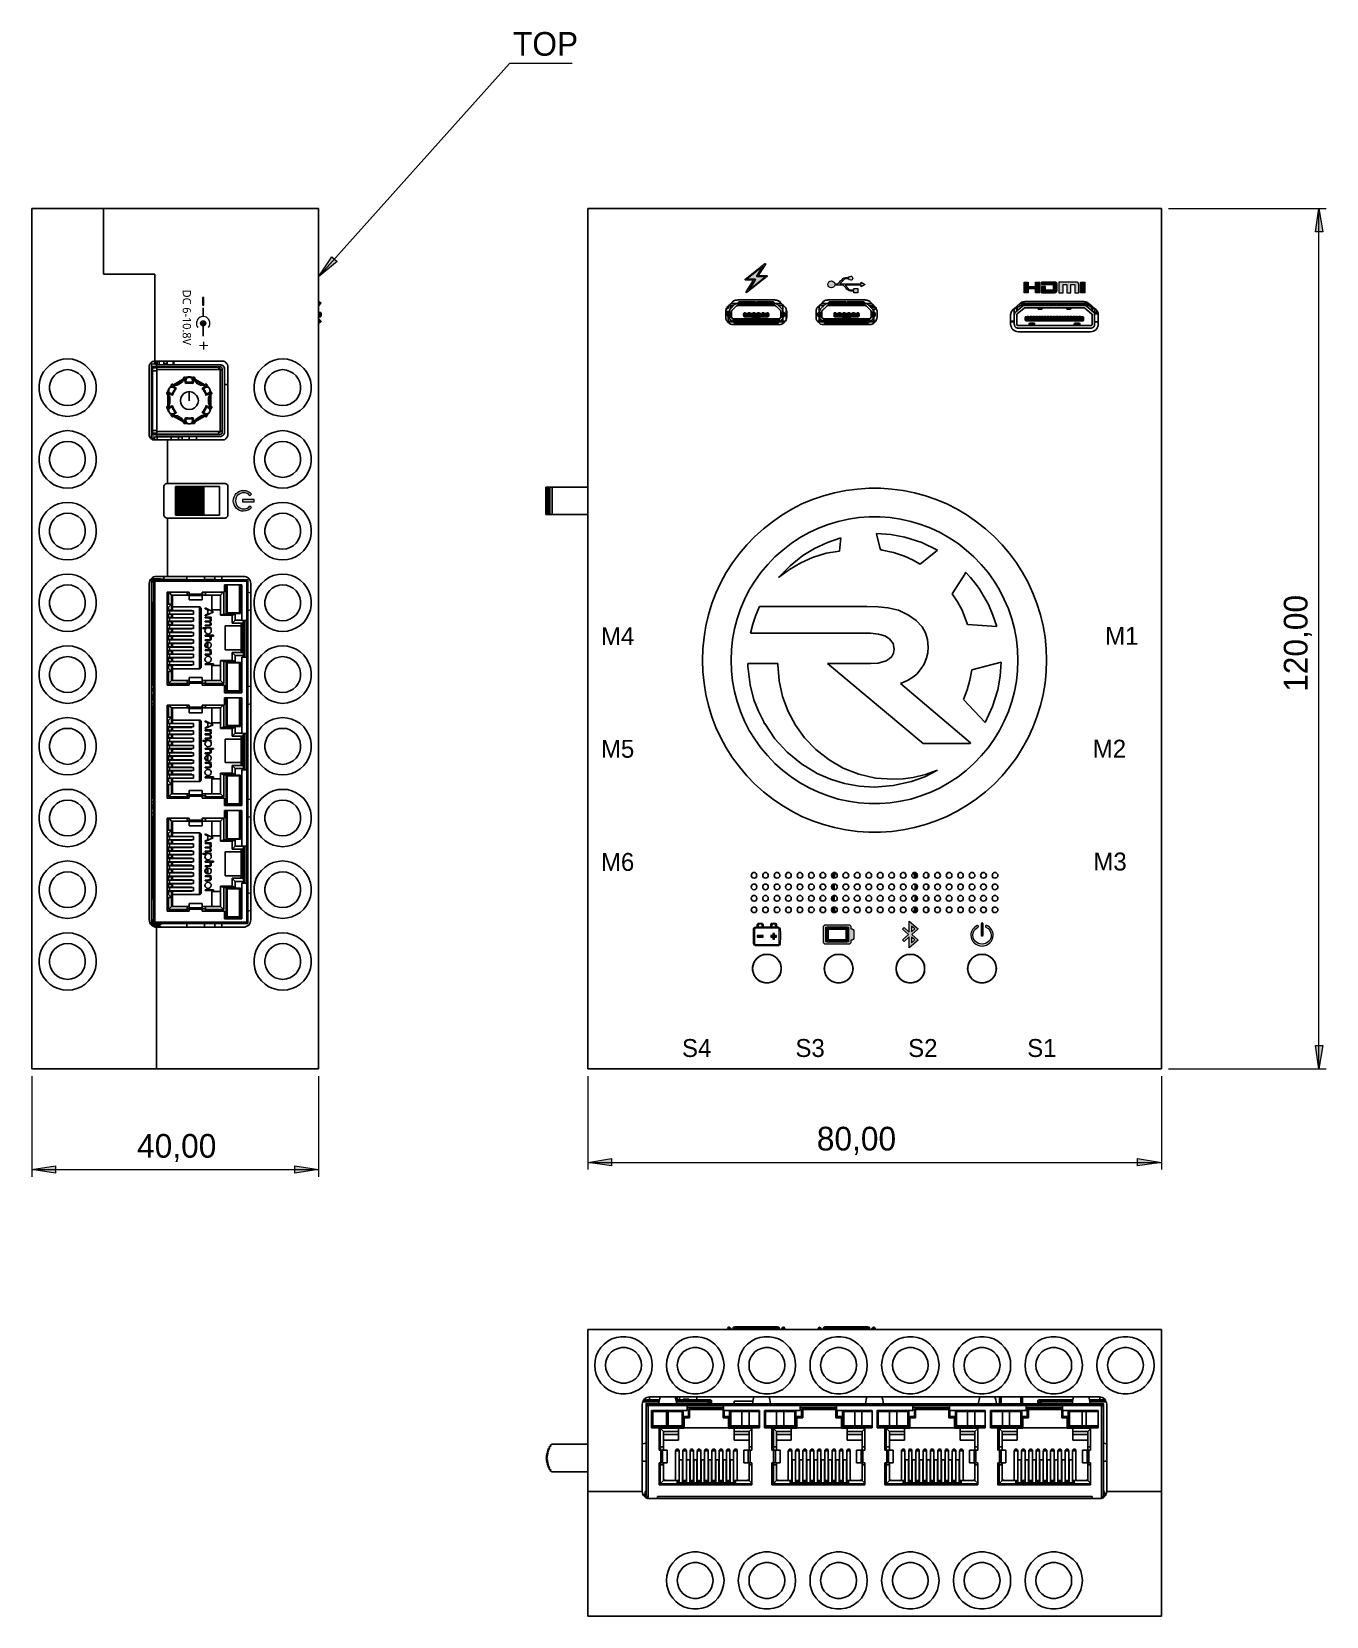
# Model space of a CAD drawing. Header units: inches. Extents: x 45 to 557, y 129 to 755.
import ezdxf

# ---------------------------------------------------------------- set-up
doc = ezdxf.new("R2010")
doc.units = ezdxf.units.IN
doc.header["$MEASUREMENT"] = 0
for name, color, linetype in [('Annotations', 7, 'Continuous'), ('Brain', 7, 'Continuous'), ('Silk screen', 7, 'Continuous')]:
    doc.layers.add(name, color=color, linetype=linetype)

msp = doc.modelspace()

# ---------------------------------------------------------------- texts
at = {"layer": 'Annotations', "color": 7, "true_color": 0xffffff, "char_height": 9.3656, "attachment_point": 7}
for s, insert in [('\\fCentury Gothic|b0|i0|c0|p34;\\W0.999713;TOP', (235.38, 745.51)), ('\\fCentury Gothic|b0|i0|c0|p34;\\W1.0003; 40,00 ', (83.28, 308.4)), ('\\fCentury Gothic|b0|i0|c0|p34;\\W1.0003; 80,00 ', (352, 311.25))]:
    msp.add_mtext(s, dxfattribs=dict(at, insert=insert))
at = {"layer": 'Annotations', "color": 7, "true_color": 0xffffff, "insert": (551.21, 490.76), "char_height": 9.3656, "attachment_point": 7, "rotation": 90}
msp.add_mtext('\\fCentury Gothic|b0|i0|c0|p34;\\W1.0003; 120,00 ', dxfattribs=at)

# ---------------------------------------------------------------- blocks, each defined once
blk = doc.blocks.new('block 17')
at = {"layer": 'Silk screen', "true_color": 0xffffff}
h = blk.add_hatch(color=7, dxfattribs=at)
h.paths.add_polyline_path([(392.01, 399.33), (392.01, 403.61), (395.52, 400.55), (393.07, 398.37), (395.52, 396.17), (392.01, 393.11), (392.01, 397.42), (389.97, 395.57), (389.38, 396.22), (391.76, 398.37), (389.38, 400.52), (389.97, 401.17)])
h.paths.add_polyline_path([(392.89, 395.03), (394.2, 396.18), (392.89, 397.36)])
h.paths.add_polyline_path([(392.89, 399.39), (394.19, 400.55), (392.89, 401.68)])
at = {"layer": 'Silk screen', "lineweight": 0}
for points in [[(392.01, 399.33), (392.01, 403.61), (395.52, 400.55), (393.07, 398.37), (395.52, 396.17), (392.01, 393.11), (392.01, 397.42), (389.97, 395.57), (389.38, 396.22), (391.76, 398.37), (389.38, 400.52), (389.97, 401.17), (392.01, 399.33)], [(392.89, 399.39), (394.19, 400.55), (392.89, 401.68), (392.89, 399.39)], [(392.89, 395.03), (394.2, 396.18), (392.89, 397.36), (392.89, 395.03)]]:
    blk.add_lwpolyline(points, dxfattribs=at)
blk = doc.blocks.new('block 20')
at = {"layer": 'Silk screen', "true_color": 0xffffff}
h = blk.add_hatch(color=7, dxfattribs=at)
h.dxf.hatch_style = 2
edge = h.paths.add_edge_path()
edge.add_spline(control_points=[(420.8, 393.76), (418.37, 393.76), (416.39, 395.68), (416.39, 398.04), (416.39, 399.69), (417.34, 401.16), (418.87, 401.88), (419.06, 401.97), (419.29, 401.89), (419.38, 401.7), (419.47, 401.51), (419.39, 401.28), (419.2, 401.19), (417.94, 400.59), (417.16, 399.39), (417.16, 398.04), (417.16, 396.1), (418.79, 394.53), (420.8, 394.53), (422.81, 394.53), (424.44, 396.1), (424.44, 398.04), (424.44, 399.4), (423.62, 400.64), (422.34, 401.22), (422.14, 401.31), (422.06, 401.53), (422.14, 401.73), (422.23, 401.92), (422.46, 402.01), (422.65, 401.92), (424.21, 401.22), (425.21, 399.7), (425.21, 398.04), (425.21, 395.68), (423.23, 393.76), (420.8, 393.76)], knot_values=[0, 0, 0, 0, 1, 1, 1, 2, 2, 2, 3, 3, 3, 4, 4, 4, 5, 5, 5, 6, 6, 6, 7, 7, 7, 8, 8, 8, 9, 9, 9, 10, 10, 10, 11, 11, 11, 12, 12, 12, 12], degree=3, periodic=1)
h = blk.add_hatch(color=7, dxfattribs=at)
h.dxf.hatch_style = 2
edge = h.paths.add_edge_path()
edge.add_spline(control_points=[(420.8, 397.76), (420.59, 397.76), (420.42, 397.93), (420.42, 398.14), (420.42, 398.14), (420.42, 402.58), (420.42, 402.58), (420.42, 402.79), (420.59, 402.96), (420.8, 402.96), (421.01, 402.96), (421.18, 402.79), (421.18, 402.58), (421.18, 402.58), (421.18, 398.14), (421.18, 398.14), (421.18, 397.93), (421.01, 397.76), (420.8, 397.76)], knot_values=[0, 0, 0, 0, 1, 1, 1, 2, 2, 2, 3, 3, 3, 4, 4, 4, 5, 5, 5, 6, 6, 6, 6], degree=3, periodic=1)
at = {"layer": 'Silk screen', "lineweight": 0}
for points, knots in [([(420.8, 393.76), (418.37, 393.76), (416.39, 395.68), (416.39, 398.04), (416.39, 399.69), (417.34, 401.16), (418.87, 401.88), (419.06, 401.97), (419.29, 401.89), (419.38, 401.7), (419.47, 401.51), (419.39, 401.28), (419.2, 401.19), (417.94, 400.59), (417.16, 399.39), (417.16, 398.04), (417.16, 396.1), (418.79, 394.53), (420.8, 394.53), (422.81, 394.53), (424.44, 396.1), (424.44, 398.04), (424.44, 399.4), (423.62, 400.64), (422.34, 401.22), (422.14, 401.31), (422.06, 401.53), (422.14, 401.73), (422.23, 401.92), (422.46, 402.01), (422.65, 401.92), (424.21, 401.22), (425.21, 399.7), (425.21, 398.04), (425.21, 395.68), (423.23, 393.76), (420.8, 393.76)], [0, 0, 0, 0, 1, 1, 1, 2, 2, 2, 3, 3, 3, 4, 4, 4, 5, 5, 5, 6, 6, 6, 7, 7, 7, 8, 8, 8, 9, 9, 9, 10, 10, 10, 11, 11, 11, 12, 12, 12, 12]), ([(420.8, 397.76), (420.59, 397.76), (420.42, 397.93), (420.42, 398.14), (420.42, 398.14), (420.42, 402.58), (420.42, 402.58), (420.42, 402.79), (420.59, 402.96), (420.8, 402.96), (421.01, 402.96), (421.18, 402.79), (421.18, 402.58), (421.18, 402.58), (421.18, 398.14), (421.18, 398.14), (421.18, 397.93), (421.01, 397.76), (420.8, 397.76)], [0, 0, 0, 0, 1, 1, 1, 2, 2, 2, 3, 3, 3, 4, 4, 4, 5, 5, 5, 6, 6, 6, 6])]:
    blk.add_open_spline(points, degree=3, knots=knots, dxfattribs=at)
blk = doc.blocks.new('block 19')
at = {"layer": 'Silk screen'}
blk.add_blockref('block 20', (0, 0), dxfattribs=at)
blk = doc.blocks.new('block 18')
at = {"layer": 'Silk screen'}
blk.add_blockref('block 19', (0, 0), dxfattribs=at)
blk = doc.blocks.new('block 22')
at = {"layer": 'Silk screen', "true_color": 0xffffff}
h = blk.add_hatch(color=7, dxfattribs=at)
h.dxf.hatch_style = 2
edge = h.paths.add_edge_path()
edge.add_spline(control_points=[(331.31, 401.34), (331.2, 401.32), (331.07, 401.28), (330.97, 401.23), (330.84, 401.17), (330.64, 400.98), (330.57, 400.85), (330.43, 400.61), (330.44, 400.81), (330.44, 397.58), (330.44, 397.58), (330.45, 394.64), (330.45, 394.64), (330.45, 394.64), (330.53, 394.48), (330.53, 394.48), (330.66, 394.21), (330.9, 394.01), (331.2, 393.93), (331.35, 393.88), (340.15, 393.88), (340.3, 393.93), (340.6, 394.01), (340.84, 394.21), (340.97, 394.48), (340.97, 394.48), (341.05, 394.64), (341.05, 394.64), (341.05, 394.64), (341.06, 397.58), (341.06, 397.58), (341.06, 400.22), (341.06, 400.52), (341.03, 400.63), (340.94, 400.94), (340.69, 401.19), (340.36, 401.31), (340.27, 401.34), (339.89, 401.34), (335.81, 401.35), (333.36, 401.35), (331.34, 401.35), (331.31, 401.34)], knot_values=[0, 0, 0, 0, 1, 1, 1, 2, 2, 2, 3, 3, 3, 4, 4, 4, 5, 5, 5, 6, 6, 6, 7, 7, 7, 8, 8, 8, 9, 9, 9, 10, 10, 10, 11, 11, 11, 12, 12, 12, 13, 13, 13, 14, 14, 14, 14], degree=3, periodic=1)
edge = h.paths.add_edge_path()
edge.add_spline(control_points=[(340.26, 400.86), (340.38, 400.82), (340.5, 400.72), (340.56, 400.6), (340.56, 400.6), (340.61, 400.49), (340.61, 400.49), (340.61, 400.49), (340.62, 397.66), (340.62, 397.66), (340.63, 394.84), (340.63, 394.82), (340.58, 394.71), (340.53, 394.56), (340.41, 394.44), (340.26, 394.38), (340.15, 394.34), (340.13, 394.34), (335.75, 394.34), (331.39, 394.34), (331.35, 394.34), (331.24, 394.38), (331.11, 394.44), (330.99, 394.54), (330.93, 394.67), (330.93, 394.67), (330.89, 394.77), (330.89, 394.77), (330.89, 394.77), (330.89, 397.63), (330.89, 397.63), (330.89, 397.63), (330.89, 400.49), (330.89, 400.49), (330.89, 400.49), (330.94, 400.6), (330.94, 400.6), (330.97, 400.65), (331.03, 400.73), (331.07, 400.77), (331.23, 400.9), (330.87, 400.89), (335.74, 400.9), (339.69, 400.9), (340.17, 400.89), (340.26, 400.86)], knot_values=[0, 0, 0, 0, 1, 1, 1, 2, 2, 2, 3, 3, 3, 4, 4, 4, 5, 5, 5, 6, 6, 6, 7, 7, 7, 8, 8, 8, 9, 9, 9, 10, 10, 10, 11, 11, 11, 12, 12, 12, 13, 13, 13, 14, 14, 14, 15, 15, 15, 15], degree=3, periodic=1)
h = blk.add_hatch(color=7, dxfattribs=at)
h.dxf.hatch_style = 2
edge = h.paths.add_edge_path()
edge.add_spline(control_points=[(332.32, 402.79), (332.17, 402.73), (332.07, 402.63), (332, 402.49), (332, 402.49), (331.93, 402.36), (331.93, 402.36), (331.93, 402.36), (331.93, 401.96), (331.93, 401.96), (331.93, 401.96), (331.93, 401.56), (331.93, 401.56), (331.93, 401.56), (332.14, 401.56), (332.14, 401.56), (332.14, 401.56), (332.35, 401.56), (332.35, 401.56), (332.35, 401.56), (332.35, 401.9), (332.35, 401.9), (332.35, 402.3), (332.36, 402.36), (332.49, 402.39), (332.53, 402.4), (332.79, 402.41), (333.1, 402.41), (333.4, 402.41), (333.66, 402.4), (333.7, 402.39), (333.83, 402.36), (333.84, 402.3), (333.84, 401.9), (333.84, 401.9), (333.84, 401.56), (333.84, 401.56), (333.84, 401.56), (334.05, 401.56), (334.05, 401.56), (334.05, 401.56), (334.26, 401.56), (334.26, 401.56), (334.26, 401.56), (334.26, 401.96), (334.26, 401.96), (334.26, 401.96), (334.26, 402.36), (334.26, 402.36), (334.26, 402.36), (334.19, 402.49), (334.19, 402.49), (334.12, 402.64), (334.02, 402.73), (333.86, 402.79), (333.77, 402.82), (333.7, 402.83), (333.09, 402.83), (332.49, 402.82), (332.41, 402.82), (332.32, 402.79)], knot_values=[0, 0, 0, 0, 1, 1, 1, 2, 2, 2, 3, 3, 3, 4, 4, 4, 5, 5, 5, 6, 6, 6, 7, 7, 7, 8, 8, 8, 9, 9, 9, 10, 10, 10, 11, 11, 11, 12, 12, 12, 13, 13, 13, 14, 14, 14, 15, 15, 15, 16, 16, 16, 17, 17, 17, 18, 18, 18, 19, 19, 19, 20, 20, 20, 20], degree=3, periodic=1)
h = blk.add_hatch(color=7, dxfattribs=at)
h.dxf.hatch_style = 2
edge = h.paths.add_edge_path()
edge.add_spline(control_points=[(337.63, 402.79), (337.48, 402.73), (337.38, 402.63), (337.31, 402.49), (337.31, 402.49), (337.24, 402.36), (337.24, 402.36), (337.24, 402.36), (337.24, 401.96), (337.24, 401.96), (337.24, 401.96), (337.24, 401.56), (337.24, 401.56), (337.24, 401.56), (337.45, 401.56), (337.45, 401.56), (337.45, 401.56), (337.66, 401.56), (337.66, 401.56), (337.66, 401.56), (337.66, 401.9), (337.66, 401.9), (337.66, 402.3), (337.67, 402.36), (337.8, 402.39), (337.84, 402.4), (338.1, 402.41), (338.41, 402.41), (338.71, 402.41), (338.97, 402.4), (339.01, 402.39), (339.14, 402.36), (339.15, 402.3), (339.15, 401.9), (339.15, 401.9), (339.15, 401.56), (339.15, 401.56), (339.15, 401.56), (339.36, 401.56), (339.36, 401.56), (339.36, 401.56), (339.57, 401.56), (339.57, 401.56), (339.57, 401.56), (339.57, 401.96), (339.57, 401.96), (339.57, 401.96), (339.57, 402.36), (339.57, 402.36), (339.57, 402.36), (339.5, 402.49), (339.5, 402.49), (339.43, 402.64), (339.33, 402.73), (339.17, 402.79), (339.08, 402.82), (339.01, 402.83), (338.4, 402.83), (337.8, 402.82), (337.72, 402.82), (337.63, 402.79)], knot_values=[0, 0, 0, 0, 1, 1, 1, 2, 2, 2, 3, 3, 3, 4, 4, 4, 5, 5, 5, 6, 6, 6, 7, 7, 7, 8, 8, 8, 9, 9, 9, 10, 10, 10, 11, 11, 11, 12, 12, 12, 13, 13, 13, 14, 14, 14, 15, 15, 15, 16, 16, 16, 17, 17, 17, 18, 18, 18, 19, 19, 19, 20, 20, 20, 20], degree=3, periodic=1)
h = blk.add_hatch(color=7, dxfattribs=at)
h.dxf.hatch_style = 2
h.paths.add_polyline_path([(331.93, 397.63), (331.93, 397.31), (333.1, 397.31), (334.26, 397.31), (334.26, 397.63), (334.26, 397.95), (333.1, 397.95), (331.93, 397.95)])
h = blk.add_hatch(color=7, dxfattribs=at)
h.dxf.hatch_style = 2
h.paths.add_polyline_path([(338.09, 398.37), (338.09, 397.95), (337.67, 397.95), (337.24, 397.95), (337.24, 397.63), (337.24, 397.31), (337.67, 397.31), (338.09, 397.31), (338.09, 396.88), (338.09, 396.46), (338.41, 396.46), (338.72, 396.46), (338.72, 396.88), (338.72, 397.31), (339.14, 397.31), (339.57, 397.31), (339.57, 397.63), (339.57, 397.95), (339.14, 397.95), (338.72, 397.95), (338.72, 398.37), (338.72, 398.78), (338.41, 398.78), (338.09, 398.78)])
at = {"layer": 'Silk screen', "color": 7, "lineweight": 9, "true_color": 0xffffff}
for points in [[(331.93, 397.63), (331.93, 397.31), (333.1, 397.31), (334.26, 397.31), (334.26, 397.63), (334.26, 397.95), (333.1, 397.95), (331.93, 397.95), (331.93, 397.63)], [(338.09, 398.37), (338.09, 397.95), (337.67, 397.95), (337.24, 397.95), (337.24, 397.63), (337.24, 397.31), (337.67, 397.31), (338.09, 397.31), (338.09, 396.88), (338.09, 396.46), (338.41, 396.46), (338.72, 396.46), (338.72, 396.88), (338.72, 397.31), (339.14, 397.31), (339.57, 397.31), (339.57, 397.63), (339.57, 397.95), (339.14, 397.95), (338.72, 397.95), (338.72, 398.37), (338.72, 398.78), (338.41, 398.78), (338.09, 398.78), (338.09, 398.37)]]:
    blk.add_lwpolyline(points, dxfattribs=at)
for points, knots in [([(331.31, 401.34), (331.2, 401.32), (331.07, 401.28), (330.97, 401.23), (330.84, 401.17), (330.64, 400.98), (330.57, 400.85), (330.43, 400.61), (330.44, 400.81), (330.44, 397.58), (330.44, 397.58), (330.45, 394.64), (330.45, 394.64), (330.45, 394.64), (330.53, 394.48), (330.53, 394.48), (330.66, 394.21), (330.9, 394.01), (331.2, 393.93), (331.35, 393.88), (340.15, 393.88), (340.3, 393.93), (340.6, 394.01), (340.84, 394.21), (340.97, 394.48), (340.97, 394.48), (341.05, 394.64), (341.05, 394.64), (341.05, 394.64), (341.06, 397.58), (341.06, 397.58), (341.06, 400.22), (341.06, 400.52), (341.03, 400.63), (340.94, 400.94), (340.69, 401.19), (340.36, 401.31), (340.27, 401.34), (339.89, 401.34), (335.81, 401.35), (333.36, 401.35), (331.34, 401.35), (331.31, 401.34)], [0, 0, 0, 0, 1, 1, 1, 2, 2, 2, 3, 3, 3, 4, 4, 4, 5, 5, 5, 6, 6, 6, 7, 7, 7, 8, 8, 8, 9, 9, 9, 10, 10, 10, 11, 11, 11, 12, 12, 12, 13, 13, 13, 14, 14, 14, 14]), ([(340.26, 400.86), (340.38, 400.82), (340.5, 400.72), (340.56, 400.6), (340.56, 400.6), (340.61, 400.49), (340.61, 400.49), (340.61, 400.49), (340.62, 397.66), (340.62, 397.66), (340.63, 394.84), (340.63, 394.82), (340.58, 394.71), (340.53, 394.56), (340.41, 394.44), (340.26, 394.38), (340.15, 394.34), (340.13, 394.34), (335.75, 394.34), (331.39, 394.34), (331.35, 394.34), (331.24, 394.38), (331.11, 394.44), (330.99, 394.54), (330.93, 394.67), (330.93, 394.67), (330.89, 394.77), (330.89, 394.77), (330.89, 394.77), (330.89, 397.63), (330.89, 397.63), (330.89, 397.63), (330.89, 400.49), (330.89, 400.49), (330.89, 400.49), (330.94, 400.6), (330.94, 400.6), (330.97, 400.65), (331.03, 400.73), (331.07, 400.77), (331.23, 400.9), (330.87, 400.89), (335.74, 400.9), (339.69, 400.9), (340.17, 400.89), (340.26, 400.86)], [0, 0, 0, 0, 1, 1, 1, 2, 2, 2, 3, 3, 3, 4, 4, 4, 5, 5, 5, 6, 6, 6, 7, 7, 7, 8, 8, 8, 9, 9, 9, 10, 10, 10, 11, 11, 11, 12, 12, 12, 13, 13, 13, 14, 14, 14, 15, 15, 15, 15]), ([(332.32, 402.79), (332.17, 402.73), (332.07, 402.63), (332, 402.49), (332, 402.49), (331.93, 402.36), (331.93, 402.36), (331.93, 402.36), (331.93, 401.96), (331.93, 401.96), (331.93, 401.96), (331.93, 401.56), (331.93, 401.56), (331.93, 401.56), (332.14, 401.56), (332.14, 401.56), (332.14, 401.56), (332.35, 401.56), (332.35, 401.56), (332.35, 401.56), (332.35, 401.9), (332.35, 401.9), (332.35, 402.3), (332.36, 402.36), (332.49, 402.39), (332.53, 402.4), (332.79, 402.41), (333.1, 402.41), (333.4, 402.41), (333.66, 402.4), (333.7, 402.39), (333.83, 402.36), (333.84, 402.3), (333.84, 401.9), (333.84, 401.9), (333.84, 401.56), (333.84, 401.56), (333.84, 401.56), (334.05, 401.56), (334.05, 401.56), (334.05, 401.56), (334.26, 401.56), (334.26, 401.56), (334.26, 401.56), (334.26, 401.96), (334.26, 401.96), (334.26, 401.96), (334.26, 402.36), (334.26, 402.36), (334.26, 402.36), (334.19, 402.49), (334.19, 402.49), (334.12, 402.64), (334.02, 402.73), (333.86, 402.79), (333.77, 402.82), (333.7, 402.83), (333.09, 402.83), (332.49, 402.82), (332.41, 402.82), (332.32, 402.79)], [0, 0, 0, 0, 1, 1, 1, 2, 2, 2, 3, 3, 3, 4, 4, 4, 5, 5, 5, 6, 6, 6, 7, 7, 7, 8, 8, 8, 9, 9, 9, 10, 10, 10, 11, 11, 11, 12, 12, 12, 13, 13, 13, 14, 14, 14, 15, 15, 15, 16, 16, 16, 17, 17, 17, 18, 18, 18, 19, 19, 19, 20, 20, 20, 20]), ([(337.63, 402.79), (337.48, 402.73), (337.38, 402.63), (337.31, 402.49), (337.31, 402.49), (337.24, 402.36), (337.24, 402.36), (337.24, 402.36), (337.24, 401.96), (337.24, 401.96), (337.24, 401.96), (337.24, 401.56), (337.24, 401.56), (337.24, 401.56), (337.45, 401.56), (337.45, 401.56), (337.45, 401.56), (337.66, 401.56), (337.66, 401.56), (337.66, 401.56), (337.66, 401.9), (337.66, 401.9), (337.66, 402.3), (337.67, 402.36), (337.8, 402.39), (337.84, 402.4), (338.1, 402.41), (338.41, 402.41), (338.71, 402.41), (338.97, 402.4), (339.01, 402.39), (339.14, 402.36), (339.15, 402.3), (339.15, 401.9), (339.15, 401.9), (339.15, 401.56), (339.15, 401.56), (339.15, 401.56), (339.36, 401.56), (339.36, 401.56), (339.36, 401.56), (339.57, 401.56), (339.57, 401.56), (339.57, 401.56), (339.57, 401.96), (339.57, 401.96), (339.57, 401.96), (339.57, 402.36), (339.57, 402.36), (339.57, 402.36), (339.5, 402.49), (339.5, 402.49), (339.43, 402.64), (339.33, 402.73), (339.17, 402.79), (339.08, 402.82), (339.01, 402.83), (338.4, 402.83), (337.8, 402.82), (337.72, 402.82), (337.63, 402.79)], [0, 0, 0, 0, 1, 1, 1, 2, 2, 2, 3, 3, 3, 4, 4, 4, 5, 5, 5, 6, 6, 6, 7, 7, 7, 8, 8, 8, 9, 9, 9, 10, 10, 10, 11, 11, 11, 12, 12, 12, 13, 13, 13, 14, 14, 14, 15, 15, 15, 16, 16, 16, 17, 17, 17, 18, 18, 18, 19, 19, 19, 20, 20, 20, 20])]:
    blk.add_open_spline(points, degree=3, knots=knots, dxfattribs=at)
blk = doc.blocks.new('block 21')
at = {"layer": 'Silk screen'}
blk.add_blockref('block 22', (0, 0), dxfattribs=at)
blk = doc.blocks.new('block 23')
at = {"layer": 'Silk screen', "true_color": 0xffffff}
h = blk.add_hatch(color=7, dxfattribs=at)
h.dxf.hatch_style = 2
edge = h.paths.add_edge_path()
edge.add_spline(control_points=[(368.94, 395.47), (368.94, 395.47), (368.94, 396.17), (368.94, 396.17), (368.94, 396.17), (369.45, 396.17), (369.45, 396.17), (369.8, 396.17), (370.09, 396.46), (370.09, 396.81), (370.09, 396.81), (370.09, 399.91), (370.09, 399.91), (370.09, 400.27), (369.8, 400.55), (369.45, 400.55), (369.45, 400.55), (368.94, 400.55), (368.94, 400.55), (368.94, 400.55), (368.94, 401.25), (368.94, 401.25), (368.94, 401.78), (368.51, 402.21), (367.99, 402.21), (367.99, 402.21), (359.06, 402.21), (359.06, 402.21), (358.54, 402.21), (358.11, 401.78), (358.11, 401.25), (358.11, 401.25), (358.11, 395.47), (358.11, 395.47), (358.11, 394.94), (358.54, 394.51), (359.06, 394.51), (359.06, 394.51), (367.99, 394.51), (367.99, 394.51), (368.51, 394.51), (368.94, 394.94), (368.94, 395.47)], knot_values=[0, 0, 0, 0, 1, 1, 1, 2, 2, 2, 3, 3, 3, 4, 4, 4, 5, 5, 5, 6, 6, 6, 7, 7, 7, 8, 8, 8, 9, 9, 9, 10, 10, 10, 11, 11, 11, 12, 12, 12, 13, 13, 13, 14, 14, 14, 14], degree=3, periodic=1)
h.paths.add_polyline_path([(359.06, 401.25), (367.99, 401.25), (367.99, 395.47), (359.06, 395.47)])
at = {"layer": 'Silk screen', "lineweight": 0}
blk.add_lwpolyline([(359.06, 401.25), (367.99, 401.25), (367.99, 395.47), (359.06, 395.47), (359.06, 401.25)], dxfattribs=at)
at = {"layer": 'Silk screen', "color": 18, "lineweight": 50, "true_color": 0x000000}
blk.add_lwpolyline([(359.52, 400.81), (367.53, 400.81), (367.53, 395.88), (359.52, 395.88), (359.52, 400.81)], dxfattribs=at)
at = {"layer": 'Silk screen', "lineweight": 0}
blk.add_open_spline([(368.94, 395.47), (368.94, 395.47), (368.94, 396.17), (368.94, 396.17), (368.94, 396.17), (369.45, 396.17), (369.45, 396.17), (369.8, 396.17), (370.09, 396.46), (370.09, 396.81), (370.09, 396.81), (370.09, 399.91), (370.09, 399.91), (370.09, 400.27), (369.8, 400.55), (369.45, 400.55), (369.45, 400.55), (368.94, 400.55), (368.94, 400.55), (368.94, 400.55), (368.94, 401.25), (368.94, 401.25), (368.94, 401.78), (368.51, 402.21), (367.99, 402.21), (367.99, 402.21), (359.06, 402.21), (359.06, 402.21), (358.54, 402.21), (358.11, 401.78), (358.11, 401.25), (358.11, 401.25), (358.11, 395.47), (358.11, 395.47), (358.11, 394.94), (358.54, 394.51), (359.06, 394.51), (359.06, 394.51), (367.99, 394.51), (367.99, 394.51), (368.51, 394.51), (368.94, 394.94), (368.94, 395.47)], degree=3, knots=[0, 0, 0, 0, 1, 1, 1, 2, 2, 2, 3, 3, 3, 4, 4, 4, 5, 5, 5, 6, 6, 6, 7, 7, 7, 8, 8, 8, 9, 9, 9, 10, 10, 10, 11, 11, 11, 12, 12, 12, 13, 13, 13, 14, 14, 14, 14], dxfattribs=at)
blk = doc.blocks.new('block 24')
at = {"layer": 'Silk screen', "color": 7, "true_color": 0xffffff, "insert": (270.15, 512.7), "char_height": 7.08, "attachment_point": 7}
blk.add_mtext('\\fEthnocentricRg-Regular|b0|i0|c0|p34;\\W1;M4', dxfattribs=at)
blk = doc.blocks.new('block 25')
at = {"layer": 'Silk screen', "color": 7, "true_color": 0xffffff, "insert": (270.15, 468.1), "char_height": 7.08, "attachment_point": 7}
blk.add_mtext('\\fEthnocentricRg-Regular|b0|i0|c0|p34;\\W1;M5', dxfattribs=at)
blk = doc.blocks.new('block 26')
at = {"layer": 'Silk screen', "color": 7, "true_color": 0xffffff, "insert": (270.15, 423.4), "char_height": 7.08, "attachment_point": 7}
blk.add_mtext('\\fEthnocentricRg-Regular|b0|i0|c0|p34;\\W1;M6', dxfattribs=at)
blk = doc.blocks.new('block 27')
at = {"layer": 'Silk screen', "color": 7, "true_color": 0xffffff, "insert": (469.48, 512.85), "char_height": 7.08, "attachment_point": 7}
blk.add_mtext('\\fEthnocentricRg-Regular|b0|i0|c0|p34;\\W1;M1', dxfattribs=at)
blk = doc.blocks.new('block 28')
at = {"layer": 'Silk screen', "color": 7, "true_color": 0xffffff, "insert": (464.59, 468.25), "char_height": 7.08, "attachment_point": 7}
blk.add_mtext('\\fEthnocentricRg-Regular|b0|i0|c0|p34;\\W1;M2', dxfattribs=at)
blk = doc.blocks.new('block 29')
at = {"layer": 'Silk screen', "color": 7, "true_color": 0xffffff, "insert": (464.83, 423.55), "char_height": 7.08, "attachment_point": 7}
blk.add_mtext('\\fEthnocentricRg-Regular|b0|i0|c0|p34;\\W1;M3', dxfattribs=at)
blk = doc.blocks.new('block 30')
at = {"layer": 'Silk screen', "color": 7, "true_color": 0xffffff, "insert": (438.66, 349.85), "char_height": 7.08, "attachment_point": 7}
blk.add_mtext('\\fEthnocentricRg-Regular|b0|i0|c0|p34;\\W1;S1', dxfattribs=at)
blk = doc.blocks.new('block 31')
at = {"layer": 'Silk screen', "color": 7, "true_color": 0xffffff, "insert": (391.61, 349.85), "char_height": 7.08, "attachment_point": 7}
blk.add_mtext('\\fEthnocentricRg-Regular|b0|i0|c0|p34;\\W1;S2', dxfattribs=at)
blk = doc.blocks.new('block 32')
at = {"layer": 'Silk screen', "color": 7, "true_color": 0xffffff, "insert": (347.03, 349.85), "char_height": 7.08, "attachment_point": 7}
blk.add_mtext('\\fEthnocentricRg-Regular|b0|i0|c0|p34;\\W1;S3', dxfattribs=at)
blk = doc.blocks.new('block 33')
at = {"layer": 'Silk screen', "color": 7, "true_color": 0xffffff, "insert": (302.18, 349.85), "char_height": 7.08, "attachment_point": 7}
blk.add_mtext('\\fEthnocentricRg-Regular|b0|i0|c0|p34;\\W1;S4', dxfattribs=at)
blk = doc.blocks.new('block 34')
at = {"layer": 'Silk screen', "true_color": 0xffffff}
h = blk.add_hatch(color=7, dxfattribs=at)
h.dxf.hatch_style = 2
h.paths.add_polyline_path([(133.02, 569.29), (133.02, 570.21), (128.44, 570.21), (128.44, 569.29)])
edge = h.paths.add_edge_path()
edge.add_spline(control_points=[(132.03, 567.08), (132.03, 567.08), (131.38, 567.73), (131.38, 567.73), (130.79, 567.01), (129.9, 566.55), (128.9, 566.55), (127.13, 566.55), (125.7, 567.98), (125.7, 569.75), (125.7, 571.52), (127.13, 572.95), (128.9, 572.95), (129.9, 572.95), (130.79, 572.49), (131.38, 571.77), (131.38, 571.77), (132.03, 572.42), (132.03, 572.42), (131.27, 573.31), (130.15, 573.87), (128.9, 573.87), (126.63, 573.87), (124.78, 572.02), (124.78, 569.75), (124.78, 567.48), (126.63, 565.63), (128.9, 565.63), (130.15, 565.63), (131.27, 566.19), (132.03, 567.08), (132.03, 567.08), (132.03, 567.08), (132.03, 567.08)], knot_values=[0, 0, 0, 0, 1, 1, 1, 2, 2, 2, 3, 3, 3, 4, 4, 4, 5, 5, 5, 6, 6, 6, 7, 7, 7, 8, 8, 8, 9, 9, 9, 10, 10, 10, 11, 11, 11, 11], degree=3, periodic=1)
at = {"layer": 'Silk screen', "lineweight": 0}
blk.add_lwpolyline([(133.02, 569.29), (133.02, 570.21), (128.44, 570.21), (128.44, 569.29), (133.02, 569.29)], dxfattribs=at)
blk.add_open_spline([(132.03, 567.08), (132.03, 567.08), (131.38, 567.73), (131.38, 567.73), (130.79, 567.01), (129.9, 566.55), (128.9, 566.55), (127.13, 566.55), (125.7, 567.98), (125.7, 569.75), (125.7, 571.52), (127.13, 572.95), (128.9, 572.95), (129.9, 572.95), (130.79, 572.49), (131.38, 571.77), (131.38, 571.77), (132.03, 572.42), (132.03, 572.42), (131.27, 573.31), (130.15, 573.87), (128.9, 573.87), (126.63, 573.87), (124.78, 572.02), (124.78, 569.75), (124.78, 567.48), (126.63, 565.63), (128.9, 565.63), (130.15, 565.63), (131.27, 566.19), (132.03, 567.08), (132.03, 567.08), (132.03, 567.08), (132.03, 567.08)], degree=3, knots=[0, 0, 0, 0, 1, 1, 1, 2, 2, 2, 3, 3, 3, 4, 4, 4, 5, 5, 5, 6, 6, 6, 7, 7, 7, 8, 8, 8, 9, 9, 9, 10, 10, 10, 11, 11, 11, 11], dxfattribs=at)
blk = doc.blocks.new('block 36')
at = {"layer": 'Silk screen', "true_color": 0xffffff}
h = blk.add_hatch(color=7, dxfattribs=at)
edge = h.paths.add_edge_path()
edge.add_spline(control_points=[(113.92, 639.89), (113.92, 640.46), (113.46, 640.92), (112.89, 640.92), (112.33, 640.92), (111.86, 640.46), (111.86, 639.89), (111.86, 639.32), (112.33, 638.86), (112.89, 638.86), (113.46, 638.86), (113.92, 639.32), (113.92, 639.89)], knot_values=[0, 0, 0, 0, 1, 1, 1, 2, 2, 2, 3, 3, 3, 4, 4, 4, 4], degree=3, periodic=1)
edge = h.paths.add_edge_path()
edge.add_spline(control_points=[(112.89, 638.74), (112.89, 638.74), (112.89, 634.78), (112.89, 634.78), (112.89, 634.78), (112.89, 638.74), (112.89, 638.74)], knot_values=[0, 0, 0, 0, 1, 1, 1, 2, 2, 2, 2], degree=3, periodic=1)
at = {"layer": 'Silk screen', "color": 7, "lineweight": 18, "true_color": 0xffffff}
for points, knots in [([(113.92, 639.89), (113.92, 640.46), (113.46, 640.92), (112.89, 640.92), (112.33, 640.92), (111.86, 640.46), (111.86, 639.89), (111.86, 639.32), (112.33, 638.86), (112.89, 638.86), (113.46, 638.86), (113.92, 639.32), (113.92, 639.89)], [0, 0, 0, 0, 1, 1, 1, 2, 2, 2, 3, 3, 3, 4, 4, 4, 4]), ([(112.89, 638.74), (112.89, 638.74), (112.89, 634.78), (112.89, 634.78), (112.89, 634.78), (112.89, 638.74), (112.89, 638.74)], [0, 0, 0, 0, 1, 1, 1, 2, 2, 2, 2])]:
    blk.add_open_spline(points, degree=3, knots=knots, dxfattribs=at)
blk = doc.blocks.new('block 37')
at = {"layer": 'Silk screen', "color": 7, "true_color": 0xffffff, "extrusion": (0, 0, -1), "char_height": 4.921, "attachment_point": 7, "text_direction": (0, 1, 0)}
for s, insert in [('\\fArial|b0|i0|c0|p34;\\W0.935142;    ', (110.7, 634.82)), ('\\fArial|b0|i0|c0|p34;\\W0.935142;+ ', (110.7, 629.22)), ('\\fArial|b0|i0|c0|p34;\\W0.935142;       ', (110.7, 629.22))]:
    blk.add_mtext(s, dxfattribs=dict(at, insert=insert))
blk = doc.blocks.new('block 38')
at = {"layer": 'Silk screen', "true_color": 0xffffff}
blk.add_hatch(color=7, dxfattribs=at).paths.add_polyline_path([(112.62, 647.07), (113.19, 647.07), (113.19, 650.14), (112.62, 650.14)])
at = {"layer": 'Silk screen', "lineweight": 0}
blk.add_lwpolyline([(112.62, 647.07), (113.19, 647.07), (113.19, 650.14), (112.62, 650.14), (112.62, 647.07)], dxfattribs=at)
blk = doc.blocks.new('block 35')
at = {"layer": 'Silk screen', "color": 7, "lineweight": 18, "true_color": 0xffffff}
for points, knots in [([(112.89, 646), (112.89, 646), (112.89, 642.67), (112.89, 642.67), (112.89, 642.67), (112.89, 646), (112.89, 646)], [0, 0, 0, 0, 1, 1, 1, 2, 2, 2, 2]), ([(114.99, 638.21), (115.39, 638.71), (115.58, 639.3), (115.58, 639.9), (115.57, 640.5), (115.37, 641.1), (114.97, 641.59), (114.04, 642.74), (112.34, 642.91), (111.2, 641.97), (110.05, 641.03), (109.88, 639.34), (110.81, 638.19)], [0, 0, 0, 0, 1, 1, 1, 2, 2, 2, 3, 3, 3, 4, 4, 4, 4])]:
    blk.add_open_spline(points, degree=3, knots=knots, dxfattribs=at)
at = {"layer": 'Silk screen'}
for name in ['block 38', 'block 36', 'block 37']:
    blk.add_blockref(name, (0, 0), dxfattribs=at)
blk = doc.blocks.new('block 39')
at = {"layer": 'Silk screen', "color": 7, "true_color": 0xffffff, "insert": (104.74, 653.18), "char_height": 3.2937, "attachment_point": 7, "rotation": 270}
blk.add_mtext('\\fRoboto Regular|b0|i0|c0|p34;\\W1;DC 6-10.8V', dxfattribs=at)
blk = doc.blocks.new('block 41')
at = {"layer": 'Silk screen', "true_color": 0xffffff}
h = blk.add_hatch(color=7, dxfattribs=at)
h.dxf.hatch_style = 2
h.paths.add_polyline_path([(441.94, 656.22), (443.62, 656.22), (443.62, 651.99), (441.94, 651.99), (441.94, 653.51), (439.05, 653.51), (439.05, 651.99), (437.4, 651.99), (437.4, 656.22), (439.05, 656.22), (439.05, 654.49), (441.94, 654.49)])
h = blk.add_hatch(color=7, dxfattribs=at)
h.dxf.hatch_style = 2
edge = h.paths.add_edge_path()
edge.add_spline(control_points=[(450.55, 655.11), (450.55, 655.11), (450.55, 653.1), (450.55, 653.1), (450.55, 652.79), (450.44, 652.53), (450.22, 652.31), (450, 652.1), (449.74, 651.99), (449.44, 651.99), (449.44, 651.99), (444.32, 651.99), (444.32, 651.99), (444.32, 651.99), (444.31, 654.49), (444.31, 654.49), (444.31, 654.49), (445.92, 654.49), (445.92, 654.49), (445.92, 654.49), (445.92, 653.04), (445.92, 653.04), (445.92, 653.04), (448.95, 653.04), (448.95, 653.04), (448.95, 653.04), (448.95, 655.17), (448.95, 655.17), (448.95, 655.17), (444.31, 655.17), (444.31, 655.17), (444.31, 655.17), (444.32, 656.22), (444.32, 656.22), (444.32, 656.22), (449.44, 656.22), (449.44, 656.22), (449.74, 656.22), (450, 656.11), (450.22, 655.9), (450.44, 655.68), (450.55, 655.42), (450.55, 655.11), (450.55, 655.11), (450.55, 655.11), (450.55, 655.11)], knot_values=[0, 0, 0, 0, 1, 1, 1, 2, 2, 2, 3, 3, 3, 4, 4, 4, 5, 5, 5, 6, 6, 6, 7, 7, 7, 8, 8, 8, 9, 9, 9, 10, 10, 10, 11, 11, 11, 12, 12, 12, 13, 13, 13, 14, 14, 14, 15, 15, 15, 15], degree=3, periodic=1)
h = blk.add_hatch(color=7, dxfattribs=at)
h.dxf.hatch_style = 2
edge = h.paths.add_edge_path()
edge.add_spline(control_points=[(459.07, 655.11), (459.07, 655.11), (459.07, 651.99), (459.07, 651.99), (459.07, 651.99), (457.47, 651.99), (457.47, 651.99), (457.47, 651.99), (457.47, 655.17), (457.47, 655.17), (457.47, 655.17), (455.94, 655.17), (455.94, 655.17), (455.94, 655.17), (455.94, 651.99), (455.94, 651.99), (455.94, 651.99), (454.35, 651.99), (454.35, 651.99), (454.35, 651.99), (454.35, 655.17), (454.35, 655.17), (454.35, 655.17), (452.82, 655.17), (452.82, 655.17), (452.82, 655.17), (452.82, 651.99), (452.82, 651.99), (452.82, 651.99), (451.22, 651.99), (451.22, 651.99), (451.22, 651.99), (451.22, 656.22), (451.22, 656.22), (451.22, 656.22), (457.97, 656.22), (457.97, 656.22), (458.27, 656.22), (458.53, 656.11), (458.75, 655.9), (458.96, 655.68), (459.07, 655.42), (459.07, 655.11), (459.07, 655.11), (459.07, 655.11), (459.07, 655.11)], knot_values=[0, 0, 0, 0, 1, 1, 1, 2, 2, 2, 3, 3, 3, 4, 4, 4, 5, 5, 5, 6, 6, 6, 7, 7, 7, 8, 8, 8, 9, 9, 9, 10, 10, 10, 11, 11, 11, 12, 12, 12, 13, 13, 13, 14, 14, 14, 15, 15, 15, 15], degree=3, periodic=1)
h = blk.add_hatch(color=7, dxfattribs=at)
h.dxf.hatch_style = 2
h.paths.add_polyline_path([(461.4, 653.51), (461.4, 651.99), (459.75, 651.99), (459.75, 656.22), (461.4, 656.22), (461.4, 654.49), (461.4, 653.92)])
at = {"layer": 'Silk screen', "lineweight": 0}
for points in [[(441.94, 656.22), (443.62, 656.22), (443.62, 651.99), (441.94, 651.99), (441.94, 653.51), (439.05, 653.51), (439.05, 651.99), (437.4, 651.99), (437.4, 656.22), (439.05, 656.22), (439.05, 654.49), (441.94, 654.49), (441.94, 656.22)], [(461.4, 653.51), (461.4, 651.99), (459.75, 651.99), (459.75, 656.22), (461.4, 656.22), (461.4, 654.49), (461.4, 653.92), (461.4, 653.51)]]:
    blk.add_lwpolyline(points, dxfattribs=at)
for points in [[(450.55, 655.11), (450.55, 655.11), (450.55, 653.1), (450.55, 653.1), (450.55, 652.79), (450.44, 652.53), (450.22, 652.31), (450, 652.1), (449.74, 651.99), (449.44, 651.99), (449.44, 651.99), (444.32, 651.99), (444.32, 651.99), (444.32, 651.99), (444.31, 654.49), (444.31, 654.49), (444.31, 654.49), (445.92, 654.49), (445.92, 654.49), (445.92, 654.49), (445.92, 653.04), (445.92, 653.04), (445.92, 653.04), (448.95, 653.04), (448.95, 653.04), (448.95, 653.04), (448.95, 655.17), (448.95, 655.17), (448.95, 655.17), (444.31, 655.17), (444.31, 655.17), (444.31, 655.17), (444.32, 656.22), (444.32, 656.22), (444.32, 656.22), (449.44, 656.22), (449.44, 656.22), (449.74, 656.22), (450, 656.11), (450.22, 655.9), (450.44, 655.68), (450.55, 655.42), (450.55, 655.11), (450.55, 655.11), (450.55, 655.11), (450.55, 655.11)], [(459.07, 655.11), (459.07, 655.11), (459.07, 651.99), (459.07, 651.99), (459.07, 651.99), (457.47, 651.99), (457.47, 651.99), (457.47, 651.99), (457.47, 655.17), (457.47, 655.17), (457.47, 655.17), (455.94, 655.17), (455.94, 655.17), (455.94, 655.17), (455.94, 651.99), (455.94, 651.99), (455.94, 651.99), (454.35, 651.99), (454.35, 651.99), (454.35, 651.99), (454.35, 655.17), (454.35, 655.17), (454.35, 655.17), (452.82, 655.17), (452.82, 655.17), (452.82, 655.17), (452.82, 651.99), (452.82, 651.99), (452.82, 651.99), (451.22, 651.99), (451.22, 651.99), (451.22, 651.99), (451.22, 656.22), (451.22, 656.22), (451.22, 656.22), (457.97, 656.22), (457.97, 656.22), (458.27, 656.22), (458.53, 656.11), (458.75, 655.9), (458.96, 655.68), (459.07, 655.42), (459.07, 655.11), (459.07, 655.11), (459.07, 655.11), (459.07, 655.11)]]:
    blk.add_open_spline(points, degree=3, knots=[0, 0, 0, 0, 1, 1, 1, 2, 2, 2, 3, 3, 3, 4, 4, 4, 5, 5, 5, 6, 6, 6, 7, 7, 7, 8, 8, 8, 9, 9, 9, 10, 10, 10, 11, 11, 11, 12, 12, 12, 13, 13, 13, 14, 14, 14, 15, 15, 15, 15], dxfattribs=at)
blk = doc.blocks.new('block 40')
at = {"layer": 'Silk screen'}
blk.add_blockref('block 41', (0, 0), dxfattribs=at)
blk = doc.blocks.new('block 44')
at = {"layer": 'Silk screen', "true_color": 0xffffff}
h = blk.add_hatch(color=7, dxfattribs=at)
h.dxf.hatch_style = 2
edge = h.paths.add_edge_path()
edge.add_spline(control_points=[(335.9, 658.6), (335.87, 658.69), (335.79, 658.74), (335.69, 658.74), (335.69, 658.74), (332.35, 658.74), (332.35, 658.74), (332.35, 658.74), (335.22, 663.2), (335.22, 663.2), (335.28, 663.29), (335.27, 663.41), (335.19, 663.48), (335.11, 663.56), (334.99, 663.56), (334.91, 663.49), (334.91, 663.49), (327.17, 657.39), (327.17, 657.39), (327.1, 657.34), (327.08, 657.24), (327.1, 657.15), (327.12, 657.07), (327.21, 657.01), (327.3, 657.01), (327.3, 657.01), (330.51, 657.01), (330.51, 657.01), (330.51, 657.01), (327.55, 652.34), (327.55, 652.34), (327.5, 652.25), (327.51, 652.13), (327.6, 652.06), (327.64, 652.02), (327.7, 652), (327.74, 652), (327.78, 652), (327.84, 652.01), (327.87, 652.05), (327.87, 652.05), (335.82, 658.36), (335.82, 658.36), (335.9, 658.42), (335.93, 658.52), (335.9, 658.6)], knot_values=[0, 0, 0, 0, 1, 1, 1, 2, 2, 2, 3, 3, 3, 4, 4, 4, 5, 5, 5, 6, 6, 6, 7, 7, 7, 8, 8, 8, 9, 9, 9, 10, 10, 10, 11, 11, 11, 12, 12, 12, 13, 13, 13, 14, 14, 14, 15, 15, 15, 15], degree=3, periodic=1)
edge = h.paths.add_edge_path()
edge.add_spline(control_points=[(328.61, 653.18), (328.61, 653.18), (331.08, 657.11), (331.08, 657.11), (331.13, 657.18), (331.13, 657.26), (331.09, 657.33), (331.05, 657.39), (330.99, 657.44), (330.9, 657.44), (330.9, 657.44), (327.94, 657.44), (327.94, 657.44), (327.94, 657.44), (334.14, 662.34), (334.14, 662.34), (334.14, 662.34), (331.76, 658.65), (331.76, 658.65), (331.72, 658.58), (331.72, 658.49), (331.75, 658.43), (331.78, 658.36), (331.86, 658.32), (331.94, 658.32), (331.94, 658.32), (335.07, 658.32), (335.07, 658.32), (335.07, 658.32), (328.61, 653.18), (328.61, 653.18)], knot_values=[0, 0, 0, 0, 1, 1, 1, 2, 2, 2, 3, 3, 3, 4, 4, 4, 5, 5, 5, 6, 6, 6, 7, 7, 7, 8, 8, 8, 9, 9, 9, 10, 10, 10, 10], degree=3, periodic=1)
at = {"layer": 'Silk screen', "lineweight": 0}
for points, knots in [([(335.9, 658.6), (335.87, 658.69), (335.79, 658.74), (335.69, 658.74), (335.69, 658.74), (332.35, 658.74), (332.35, 658.74), (332.35, 658.74), (335.22, 663.2), (335.22, 663.2), (335.28, 663.29), (335.27, 663.41), (335.19, 663.48), (335.11, 663.56), (334.99, 663.56), (334.91, 663.49), (334.91, 663.49), (327.17, 657.39), (327.17, 657.39), (327.1, 657.34), (327.08, 657.24), (327.1, 657.15), (327.12, 657.07), (327.21, 657.01), (327.3, 657.01), (327.3, 657.01), (330.51, 657.01), (330.51, 657.01), (330.51, 657.01), (327.55, 652.34), (327.55, 652.34), (327.5, 652.25), (327.51, 652.13), (327.6, 652.06), (327.64, 652.02), (327.7, 652), (327.74, 652), (327.78, 652), (327.84, 652.01), (327.87, 652.05), (327.87, 652.05), (335.82, 658.36), (335.82, 658.36), (335.9, 658.42), (335.93, 658.52), (335.9, 658.6)], [0, 0, 0, 0, 1, 1, 1, 2, 2, 2, 3, 3, 3, 4, 4, 4, 5, 5, 5, 6, 6, 6, 7, 7, 7, 8, 8, 8, 9, 9, 9, 10, 10, 10, 11, 11, 11, 12, 12, 12, 13, 13, 13, 14, 14, 14, 15, 15, 15, 15]), ([(328.61, 653.18), (328.61, 653.18), (331.08, 657.11), (331.08, 657.11), (331.13, 657.18), (331.13, 657.26), (331.09, 657.33), (331.05, 657.39), (330.99, 657.44), (330.9, 657.44), (330.9, 657.44), (327.94, 657.44), (327.94, 657.44), (327.94, 657.44), (334.14, 662.34), (334.14, 662.34), (334.14, 662.34), (331.76, 658.65), (331.76, 658.65), (331.72, 658.58), (331.72, 658.49), (331.75, 658.43), (331.78, 658.36), (331.86, 658.32), (331.94, 658.32), (331.94, 658.32), (335.07, 658.32), (335.07, 658.32), (335.07, 658.32), (328.61, 653.18), (328.61, 653.18)], [0, 0, 0, 0, 1, 1, 1, 2, 2, 2, 3, 3, 3, 4, 4, 4, 5, 5, 5, 6, 6, 6, 7, 7, 7, 8, 8, 8, 9, 9, 9, 10, 10, 10, 10])]:
    blk.add_open_spline(points, degree=3, knots=knots, dxfattribs=at)
blk = doc.blocks.new('block 43')
at = {"layer": 'Silk screen'}
blk.add_blockref('block 44', (0, 0), dxfattribs=at)
blk = doc.blocks.new('block 42')
at = {"layer": 'Silk screen', "true_color": 0xffffff}
h = blk.add_hatch(color=7, dxfattribs=at)
h.dxf.hatch_style = 2
edge = h.paths.add_edge_path()
edge.add_spline(control_points=[(328.68, 653.05), (328.68, 653.07), (329.25, 653.98), (329.94, 655.07), (330.64, 656.16), (331.2, 657.11), (331.18, 657.19), (331.16, 657.3), (330.87, 657.33), (329.41, 657.35), (329.41, 657.35), (327.67, 657.38), (327.67, 657.38), (327.67, 657.38), (330.93, 659.91), (330.93, 659.91), (332.72, 661.3), (334.2, 662.42), (334.22, 662.4), (334.23, 662.39), (333.7, 661.56), (333.04, 660.56), (332.03, 659.03), (331.71, 658.43), (331.85, 658.32), (331.87, 658.31), (332.68, 658.29), (333.65, 658.27), (333.65, 658.27), (335.43, 658.24), (335.43, 658.24), (335.43, 658.24), (332.13, 655.65), (332.13, 655.65), (328.96, 653.17), (328.68, 652.96), (328.68, 653.05), (328.68, 653.05), (328.68, 653.05), (328.68, 653.05)], knot_values=[0, 0, 0, 0, 1, 1, 1, 2, 2, 2, 3, 3, 3, 4, 4, 4, 5, 5, 5, 6, 6, 6, 7, 7, 7, 8, 8, 8, 9, 9, 9, 10, 10, 10, 11, 11, 11, 12, 12, 12, 13, 13, 13, 13], degree=3, periodic=1)
at = {"layer": 'Silk screen', "color": 7, "lineweight": 9, "true_color": 0xffffff}
blk.add_open_spline([(328.68, 653.05), (328.68, 653.07), (329.25, 653.98), (329.94, 655.07), (330.64, 656.16), (331.2, 657.11), (331.18, 657.19), (331.16, 657.3), (330.87, 657.33), (329.41, 657.35), (329.41, 657.35), (327.67, 657.38), (327.67, 657.38), (327.67, 657.38), (330.93, 659.91), (330.93, 659.91), (332.72, 661.3), (334.2, 662.42), (334.22, 662.4), (334.23, 662.39), (333.7, 661.56), (333.04, 660.56), (332.03, 659.03), (331.71, 658.43), (331.85, 658.32), (331.87, 658.31), (332.68, 658.29), (333.65, 658.27), (333.65, 658.27), (335.43, 658.24), (335.43, 658.24), (335.43, 658.24), (332.13, 655.65), (332.13, 655.65), (328.96, 653.17), (328.68, 652.96), (328.68, 653.05), (328.68, 653.05), (328.68, 653.05), (328.68, 653.05)], degree=3, knots=[0, 0, 0, 0, 1, 1, 1, 2, 2, 2, 3, 3, 3, 4, 4, 4, 5, 5, 5, 6, 6, 6, 7, 7, 7, 8, 8, 8, 9, 9, 9, 10, 10, 10, 11, 11, 11, 12, 12, 12, 13, 13, 13, 13], dxfattribs=at)
at = {"layer": 'Silk screen'}
blk.add_blockref('block 43', (0, 0), dxfattribs=at)

# ---------------------------------------------------------------- hatches: boundary and pattern name
at = {"layer": 'Annotations', "true_color": 0xffffff}
h = msp.add_hatch(color=7, dxfattribs=at)
h.dxf.hatch_style = 2
h.paths.add_polyline_path([(554, 685.3), (555.5, 676), (552.6, 676)])
h.paths.add_polyline_path([(554, 345.2), (552.6, 354.5), (555.5, 354.5)])
h = msp.add_hatch(color=7, dxfattribs=at)
h.dxf.hatch_style = 2
h.paths.add_polyline_path([(491.7, 308.3), (482.3, 306.9), (482.3, 309.8)])
h.paths.add_polyline_path([(264.9, 308.3), (274.3, 309.8), (274.3, 306.9)])
h.paths.add_polyline_path([(158.5, 658.3), (163.7, 666.2), (165.8, 664.3)])
h = msp.add_hatch(color=7, dxfattribs=at)
h.dxf.hatch_style = 2
h.paths.add_polyline_path([(158.5, 305.5), (149.1, 304), (149.1, 306.9)])
h.paths.add_polyline_path([(45.1, 305.5), (54.5, 306.9), (54.5, 304)])
at = {"layer": 'Silk screen', "true_color": 0xffffff}
h = msp.add_hatch(color=7, dxfattribs=at)
h.dxf.hatch_style = 2
edge = h.paths.add_edge_path()
edge.add_spline(control_points=[(374.62, 655.26), (374.62, 655.26), (372.98, 656.21), (372.98, 656.21), (372.98, 656.21), (372.98, 655.53), (372.98, 655.53), (372.98, 655.53), (364.61, 655.53), (364.61, 655.53), (364.61, 655.53), (366.24, 657.26), (366.24, 657.26), (366.38, 657.37), (366.56, 657.44), (366.75, 657.45), (367.5, 657.45), (367.95, 657.45), (368.12, 657.45), (368.23, 657.13), (368.53, 656.9), (368.89, 656.9), (369.34, 656.9), (369.71, 657.27), (369.71, 657.72), (369.71, 658.17), (369.34, 658.54), (368.89, 658.54), (368.53, 658.54), (368.23, 658.31), (368.12, 657.99), (368.12, 657.99), (366.77, 657.99), (366.77, 657.99), (366.4, 657.99), (366.02, 657.79), (365.77, 657.55), (365.78, 657.56), (365.78, 657.57), (365.77, 657.55), (365.76, 657.55), (364.04, 655.73), (364.04, 655.73), (363.9, 655.62), (363.72, 655.54), (363.54, 655.53), (363.54, 655.53), (362.59, 655.53), (362.59, 655.53), (362.46, 656.16), (361.91, 656.63), (361.25, 656.63), (360.49, 656.63), (359.88, 656.02), (359.88, 655.26), (359.88, 654.51), (360.49, 653.9), (361.25, 653.9), (361.91, 653.9), (362.46, 654.37), (362.59, 654.99), (362.59, 654.99), (363.52, 654.99), (363.52, 654.99), (363.52, 654.99), (363.52, 654.99), (363.53, 654.99), (363.53, 654.99), (365.58, 654.99), (365.58, 654.99), (365.77, 654.99), (365.95, 654.91), (366.09, 654.8), (366.09, 654.8), (367.81, 652.98), (367.82, 652.97), (367.83, 652.96), (367.82, 652.97), (367.82, 652.97), (368.06, 652.74), (368.45, 652.54), (368.81, 652.54), (368.81, 652.54), (370.12, 652.54), (370.12, 652.54), (370.12, 652.54), (370.12, 651.99), (370.12, 651.99), (370.12, 651.99), (371.75, 651.99), (371.75, 651.99), (371.75, 651.99), (371.75, 653.63), (371.75, 653.63), (371.75, 653.63), (370.12, 653.63), (370.12, 653.63), (370.12, 653.63), (370.12, 653.08), (370.12, 653.08), (370.12, 653.08), (369.77, 653.08), (368.8, 653.08), (368.61, 653.08), (368.43, 653.16), (368.29, 653.27), (368.29, 653.27), (366.66, 654.99), (366.66, 654.99), (366.66, 654.99), (372.98, 654.99), (372.98, 654.99), (372.98, 654.99), (372.98, 654.32), (372.98, 654.32), (372.98, 654.32), (374.62, 655.26), (374.62, 655.26)], knot_values=[0, 0, 0, 0, 1, 1, 1, 2, 2, 2, 3, 3, 3, 4, 4, 4, 5, 5, 5, 6, 6, 6, 7, 7, 7, 8, 8, 8, 9, 9, 9, 10, 10, 10, 11, 11, 11, 12, 12, 12, 13, 13, 13, 14, 14, 14, 15, 15, 15, 16, 16, 16, 17, 17, 17, 18, 18, 18, 19, 19, 19, 20, 20, 20, 21, 21, 21, 22, 22, 22, 23, 23, 23, 24, 24, 24, 25, 25, 25, 26, 26, 26, 27, 27, 27, 28, 28, 28, 29, 29, 29, 30, 30, 30, 31, 31, 31, 32, 32, 32, 33, 33, 33, 34, 34, 34, 35, 35, 35, 36, 36, 36, 37, 37, 37, 38, 38, 38, 39, 39, 39, 39], degree=3, periodic=1)

# ---------------------------------------------------------------- linework, layer by layer
at = {"layer": 'Annotations', "color": 7, "lineweight": 18, "true_color": 0xffffff}
for points in [[(234, 742.6), (158.5, 658.3)], [(258.8, 742.6), (234, 742.6)], [(494.5, 685.3), (556.9, 685.3)], [(554, 685.3), (555.5, 676), (552.6, 676), (554, 685.3)], [(554, 345.2), (554, 685.3)], [(158.5, 658.3), (163.7, 666.2), (165.8, 664.3), (158.5, 658.3)], [(554, 345.2), (552.6, 354.5), (555.5, 354.5), (554, 345.2)], [(494.5, 345.2), (556.9, 345.2)], [(45.1, 342.3), (45.1, 302.6)], [(158.5, 342.3), (158.5, 302.6)], [(264.9, 342.3), (264.9, 305.5)], [(491.7, 342.3), (491.7, 305.5)], [(45.1, 305.5), (54.5, 306.9), (54.5, 304), (45.1, 305.5)], [(158.5, 305.5), (149.1, 304), (149.1, 306.9), (158.5, 305.5)], [(264.9, 308.3), (274.3, 309.8), (274.3, 306.9), (264.9, 308.3)], [(264.9, 308.3), (491.7, 308.3)], [(491.7, 308.3), (482.3, 306.9), (482.3, 309.8), (491.7, 308.3)], [(45.1, 305.5), (158.5, 305.5)]]:
    msp.add_lwpolyline(points, dxfattribs=at)
at = {"layer": 'Annotations', "lineweight": 0}
for points in [[(554, 685.3), (555.5, 676), (552.6, 676)], [(158.5, 658.3), (163.7, 666.2), (165.8, 664.3)], [(554, 345.2), (552.6, 354.5), (555.5, 354.5)], [(45.1, 305.5), (54.5, 306.9), (54.5, 304)], [(158.5, 305.5), (149.1, 304), (149.1, 306.9)], [(264.9, 308.3), (274.3, 309.8), (274.3, 306.9)], [(491.7, 308.3), (482.3, 306.9), (482.3, 309.8)]]:
    msp.add_lwpolyline(points, dxfattribs=at)
at = {"layer": 'Brain', "color": 7, "lineweight": 25, "true_color": 0xffffff}
for points in [[(45.1, 685.3), (73.5, 685.3)], [(45.1, 345.2), (45.1, 685.3)], [(73.5, 685.3), (158.5, 685.3)], [(73.5, 685.3), (73.5, 659.3)], [(73.5, 685.3), (73.5, 659.3)], [(158.5, 345.2), (158.5, 685.3)], [(264.9, 685.3), (491.7, 685.3)], [(264.9, 345.2), (264.9, 685.3)], [(491.7, 685.3), (491.7, 345.2)], [(73.5, 659.3), (93.8, 659.3)], [(73.5, 659.3), (93.8, 659.3)], [(93.8, 659.3), (93.8, 625)], [(93.8, 659.3), (93.8, 625)], [(158.5, 648), (158.5, 648.1), (158.6, 648.2), (158.7, 648.2), (158.7, 648.3), (158.8, 648.4)], [(158.5, 648), (159.1, 647.5)], [(158.9, 647.2), (158.9, 647.1), (158.8, 647.1), (158.7, 647), (158.6, 647), (158.6, 646.9), (158.5, 646.9)], [(158.8, 648.4), (159.5, 647.9)], [(159.1, 647.5), (158.9, 647.2)], [(159.5, 647.9), (159.5, 647.9), (159.4, 647.8), (159.3, 647.7), (159.3, 647.6), (159.2, 647.6), (159.1, 647.5)], [(320.3, 646.6), (320.1, 646.4), (320, 646.1), (319.8, 645.9), (319.7, 645.6), (319.6, 645.3), (319.5, 645.1), (319.5, 644.8), (319.5, 644.5)], [(319.8, 645.9), (319.8, 645.8)], [(319.8, 645.8), (320.4, 645.8)], [(322, 648.3), (320.3, 646.6)], [(320.4, 646.6), (320.4, 646.6)], [(320.4, 645.8), (320.4, 645.8), (320.4, 645.9), (320.4, 646), (320.4, 646.1), (320.4, 646.2), (320.4, 646.3), (320.4, 646.5), (320.4, 646.6)], [(320.4, 646.6), (320.4, 646.6)], [(321, 646.9), (320.9, 646.9), (320.8, 646.9), (320.7, 646.9), (320.6, 646.9)], [(320.9, 644.5), (320.9, 644.6), (320.9, 644.8), (320.9, 644.9), (321, 645.1), (321.1, 645.2), (321.1, 645.3), (321.2, 645.5), (321.3, 645.6)], [(321, 646.9), (321, 647.3)], [(322.6, 646.9), (321, 646.9)], [(321.2, 646.9), (321.2, 646.6)], [(321.2, 646.6), (321.2, 646.5), (321.2, 646.3), (321.2, 646.2), (321.2, 646.1), (321.2, 646), (321.2, 645.9), (321.2, 645.8)], [(321.8, 646.6), (321.2, 646.6)], [(321.2, 645.8), (321.5, 645.8)], [(323, 647.3), (321.3, 645.6)], [(321.5, 647.7), (324.1, 647.7)], [(321.8, 646.9), (321.8, 646.6)], [(321.8, 646.1), (321.8, 646.1), (321.8, 646.2), (321.8, 646.3), (321.8, 646.5), (321.8, 646.6)], [(323.6, 646.7), (321.9, 645)], [(321.9, 645), (323.6, 646.7)], [(324.2, 649.2), (323.9, 649.1), (323.6, 649.1), (323.3, 649), (323, 648.9), (322.7, 648.8), (322.5, 648.7), (322.3, 648.5), (322, 648.3)], [(322.7, 645.8), (322.8, 645.8)], [(323, 647.3), (323.2, 647.4), (323.3, 647.5), (323.4, 647.6), (323.5, 647.6), (323.7, 647.7), (323.8, 647.7), (324, 647.7), (324.1, 647.7)], [(323, 646), (323, 646)], [(323.6, 646.7), (323.7, 646.7), (323.8, 646.8), (323.9, 646.8), (323.9, 646.9), (324, 646.9), (324.1, 646.9)], [(323.6, 646.7), (323.7, 646.7), (323.7, 646.8), (323.8, 646.8), (323.9, 646.8), (323.9, 646.9), (324, 646.9), (324.1, 646.9)], [(324.1, 647.7), (324.4, 647.7)], [(324.1, 646.9), (326.4, 646.9)], [(324.4, 646.9), (324.1, 646.9)], [(338.9, 649.2), (324.2, 649.2)], [(324.4, 648), (324.4, 648.1), (324.5, 648.2), (324.6, 648.3), (324.7, 648.4), (324.8, 648.4), (324.9, 648.4), (325, 648.4)], [(324.4, 648), (324.4, 647.5)], [(325, 647.9), (324.9, 647.9), (324.8, 647.9), (324.7, 647.8), (324.6, 647.8), (324.5, 647.7), (324.5, 647.6), (324.4, 647.6), (324.4, 647.5)], [(324.4, 647.5), (324.4, 647.2)], [(324.4, 647.2), (324.4, 647.1), (324.4, 647), (324.4, 646.9)], [(331.5, 647.2), (324.4, 647.2)], [(331.5, 646.9), (324.4, 646.9)], [(330.9, 648.4), (325, 648.4)], [(325, 648.4), (325, 647.9)], [(330.9, 647.9), (325, 647.9)], [(326, 646.9), (326, 646.9)], [(326.4, 646.9), (326.4, 646.9)], [(330.9, 648.4), (331, 648.4), (331.1, 648.4), (331.2, 648.4), (331.3, 648.3), (331.4, 648.2), (331.5, 648.1), (331.5, 648)], [(330.9, 648.4), (330.9, 647.9)], [(331.5, 647.5), (331.5, 647.6), (331.4, 647.6), (331.4, 647.7), (331.3, 647.8), (331.2, 647.8), (331.1, 647.9), (331, 647.9), (330.9, 647.9)], [(332.1, 648.4), (332, 648.4), (331.9, 648.4), (331.8, 648.4), (331.7, 648.3), (331.6, 648.2), (331.5, 648.1), (331.5, 648)], [(331.5, 647.5), (331.5, 648)], [(331.5, 648), (331.5, 647.5)], [(331.5, 647.5), (331.5, 647.6), (331.6, 647.6), (331.6, 647.7), (331.7, 647.8), (331.8, 647.8), (331.9, 647.9), (332, 647.9), (332.1, 647.9)], [(331.5, 647.7), (331.5, 647.7)], [(331.5, 647.7), (331.5, 647.7)], [(331.5, 647.5), (331.5, 647.5)], [(331.5, 647.2), (331.5, 647.5)], [(331.5, 647.5), (331.5, 647.2)], [(331.5, 647.2), (331.5, 647.1), (331.5, 647), (331.5, 646.9)], [(331.5, 646.9), (331.5, 646.9), (331.5, 647), (331.5, 647.1), (331.5, 647.2)], [(338.6, 647.2), (331.5, 647.2)], [(331.5, 646.9), (331.5, 646.9)], [(338.6, 646.9), (331.5, 646.9)], [(332.1, 648.4), (332.1, 647.9)], [(332.1, 648.4), (338, 648.4)], [(338, 647.9), (332.1, 647.9)], [(336.6, 646.9), (338.9, 646.9)], [(336.6, 646.9), (336.6, 646.9)], [(337, 646.9), (337, 646.9)], [(338, 648.4), (338.1, 648.4), (338.2, 648.4), (338.3, 648.4), (338.4, 648.3), (338.5, 648.2), (338.6, 648.1), (338.6, 648)], [(338, 647.9), (338, 648.4)], [(338.6, 647.5), (338.6, 647.6), (338.5, 647.6), (338.5, 647.7), (338.4, 647.8), (338.3, 647.8), (338.2, 647.9), (338.1, 647.9), (338, 647.9)], [(338.6, 648), (338.6, 647.5)], [(338.6, 647.7), (338.9, 647.7)], [(338.6, 647.2), (338.6, 647.5)], [(338.6, 646.9), (338.6, 646.9), (338.6, 647), (338.6, 647.1), (338.6, 647.2)], [(338.9, 646.9), (338.6, 646.9)], [(341, 648.3), (340.8, 648.5), (340.5, 648.7), (340.3, 648.8), (340, 648.9), (339.7, 649), (339.5, 649.1), (339.2, 649.1), (338.9, 649.2)], [(338.9, 647.7), (341.5, 647.7)], [(338.9, 647.7), (339, 647.7), (339.2, 647.7), (339.3, 647.7), (339.5, 647.6), (339.6, 647.6), (339.7, 647.5), (339.9, 647.4), (340, 647.3)], [(338.9, 646.9), (338.9, 646.9), (339, 646.9), (339.1, 646.9), (339.1, 646.8), (339.2, 646.8), (339.3, 646.7), (339.4, 646.7)], [(338.9, 646.9), (338.9, 646.9), (339, 646.9), (339.1, 646.9), (339.1, 646.8), (339.2, 646.8), (339.3, 646.8), (339.3, 646.7), (339.4, 646.7)], [(341.1, 645), (339.4, 646.7)], [(339.4, 646.7), (341.1, 645)], [(341.7, 645.6), (340, 647.3)], [(340, 646), (340, 646)], [(342, 646.9), (340.4, 646.9)], [(340.5, 646.7), (340.5, 646.9)], [(340.5, 645.5), (340.5, 645.5)], [(342.7, 646.6), (341, 648.3)], [(342.1, 644.5), (342.1, 644.6), (342.1, 644.8), (342.1, 644.9), (342, 645.1), (341.9, 645.2), (341.9, 645.3), (341.8, 645.5), (341.7, 645.6)], [(342, 646.9), (342, 647.3)], [(342.4, 646.9), (342.3, 646.9), (342.2, 646.9), (342.1, 646.9), (342, 646.9)], [(342, 646.9), (342, 646.6)], [(342, 646.6), (342, 646.9)], [(342, 645.2), (342, 646.6)], [(342, 646.6), (342, 645.2)], [(343.6, 644.5), (343.5, 644.8), (343.5, 645.1), (343.4, 645.3), (343.3, 645.6), (343.2, 645.9), (343.1, 646.1), (342.9, 646.4), (342.7, 646.6)], [(343.4, 645.5), (343.4, 641.3)], [(356.1, 646.6), (355.9, 646.4), (355.7, 646.1), (355.5, 645.9), (355.4, 645.6), (355.3, 645.3), (355.2, 645.1), (355.2, 644.8), (355.2, 644.5)], [(357.8, 648.3), (356.1, 646.6)], [(356.7, 646.9), (356.6, 646.9), (356.5, 646.9), (356.4, 646.9)], [(356.4, 646.6), (356.4, 646.9)], [(356.4, 646.9), (356.4, 646.6)], [(356.4, 646.6), (356.4, 644.2)], [(356.4, 644.2), (356.4, 646.6)], [(356.6, 644.5), (356.6, 644.6), (356.6, 644.8), (356.7, 644.9), (356.7, 645.1), (356.8, 645.2), (356.9, 645.3), (356.9, 645.5), (357, 645.6)], [(356.7, 646.9), (356.7, 647.3)], [(358.4, 646.9), (356.7, 646.9)], [(358.8, 647.3), (357, 645.6)], [(357.2, 647.7), (359.9, 647.7)], [(357.6, 645), (359.4, 646.7)], [(359.4, 646.7), (357.7, 645)], [(359.9, 649.2), (359.6, 649.1), (359.3, 649.1), (359, 649), (358.7, 648.9), (358.5, 648.8), (358.2, 648.7), (358, 648.5), (357.8, 648.3)], [(357.8, 646.9), (357.8, 646.3)], [(357.8, 645.1), (357.8, 645.1)], [(358.7, 646), (358.7, 646)], [(358.8, 647.3), (358.9, 647.4), (359, 647.5), (359.1, 647.6), (359.3, 647.6), (359.4, 647.7), (359.6, 647.7), (359.7, 647.7), (359.9, 647.7)], [(359.4, 646.7), (359.4, 646.7), (359.5, 646.8), (359.6, 646.8), (359.7, 646.9), (359.8, 646.9), (359.9, 646.9)], [(359.4, 646.7), (359.4, 646.7), (359.5, 646.8), (359.6, 646.8), (359.7, 646.9), (359.8, 646.9), (359.9, 646.9)], [(374.6, 649.2), (359.9, 649.2)], [(359.9, 647.7), (360.1, 647.7)], [(359.9, 646.9), (362.1, 646.9)], [(360.1, 646.9), (359.9, 646.9)], [(360.1, 648), (360.1, 648.1), (360.2, 648.2), (360.3, 648.3), (360.4, 648.4), (360.5, 648.4), (360.6, 648.4), (360.7, 648.4)], [(360.1, 648), (360.1, 647.5)], [(360.7, 647.9), (360.6, 647.9), (360.5, 647.9), (360.4, 647.8), (360.3, 647.8), (360.2, 647.7), (360.2, 647.6), (360.1, 647.6), (360.1, 647.5)], [(360.1, 647.5), (360.1, 647.2)], [(360.1, 647.2), (360.1, 647.1), (360.1, 647), (360.1, 646.9)], [(367.2, 647.2), (360.1, 647.2)], [(367.2, 646.9), (360.1, 646.9)], [(366.6, 648.4), (360.7, 648.4)], [(360.7, 648.4), (360.7, 647.9)], [(366.6, 647.9), (360.7, 647.9)], [(361.8, 646.9), (361.8, 646.9)], [(362.1, 646.9), (362.1, 646.9)], [(362.1, 646.9), (362.1, 646.9)], [(366.6, 648.4), (366.7, 648.4), (366.8, 648.4), (366.9, 648.4), (367, 648.3), (367.1, 648.2), (367.2, 648.1), (367.2, 648)], [(366.6, 648.4), (366.6, 647.9)], [(367.2, 647.5), (367.2, 647.6), (367.1, 647.6), (367.1, 647.7), (367, 647.8), (366.9, 647.8), (366.8, 647.9), (366.7, 647.9), (366.6, 647.9)], [(367.8, 648.4), (367.7, 648.4), (367.6, 648.4), (367.5, 648.4), (367.4, 648.3), (367.3, 648.2), (367.3, 648.1), (367.2, 648)], [(367.2, 647.5), (367.2, 648)], [(367.2, 648), (367.2, 647.5)], [(367.2, 647.5), (367.3, 647.6), (367.3, 647.7), (367.4, 647.8), (367.5, 647.8), (367.6, 647.9), (367.7, 647.9), (367.8, 647.9)], [(367.2, 647.7), (367.2, 647.7)], [(367.2, 647.7), (367.2, 647.7)], [(367.2, 647.5), (367.2, 647.5)], [(367.2, 647.2), (367.2, 647.5)], [(367.2, 647.5), (367.2, 647.2)], [(367.2, 647.2), (367.2, 647.1), (367.2, 647), (367.2, 646.9)], [(367.2, 646.9), (367.2, 646.9), (367.2, 647), (367.2, 647.1), (367.2, 647.2)], [(374.3, 647.2), (367.2, 647.2)], [(367.2, 646.9), (367.2, 646.9)], [(374.3, 646.9), (367.2, 646.9)], [(367.8, 648.4), (367.8, 647.9)], [(367.8, 648.4), (373.7, 648.4)], [(373.7, 647.9), (367.8, 647.9)], [(372.3, 646.9), (374.6, 646.9)], [(372.3, 646.9), (372.3, 646.9)], [(372.7, 646.9), (372.7, 646.9)], [(373.7, 648.4), (373.8, 648.4), (374, 648.4), (374.1, 648.4), (374.1, 648.3), (374.2, 648.2), (374.3, 648.2), (374.3, 648.1), (374.3, 648)], [(373.7, 647.9), (373.7, 648.4)], [(374.3, 647.5), (374.3, 647.6), (374.2, 647.7), (374.1, 647.8), (374, 647.9), (373.8, 647.9), (373.7, 647.9)], [(374.3, 648), (374.3, 647.5)], [(374.3, 647.7), (374.6, 647.7)], [(374.3, 647.2), (374.3, 647.5)], [(374.3, 646.9), (374.3, 646.9), (374.3, 647), (374.3, 647.1), (374.3, 647.2)], [(374.6, 646.9), (374.3, 646.9)], [(376.7, 648.3), (376.5, 648.5), (376.2, 648.7), (376, 648.8), (375.7, 648.9), (375.5, 649), (375.2, 649.1), (374.9, 649.1), (374.6, 649.2)], [(374.6, 647.7), (377.2, 647.7)], [(374.6, 647.7), (374.7, 647.7), (374.9, 647.7), (375, 647.7), (375.2, 647.6), (375.3, 647.6), (375.4, 647.5), (375.6, 647.4), (375.7, 647.3)], [(374.6, 646.9), (374.6, 646.9), (374.7, 646.9), (374.8, 646.9), (374.8, 646.8), (374.9, 646.8), (375, 646.8), (375, 646.7), (375.1, 646.7)], [(374.6, 646.9), (374.6, 646.9), (374.7, 646.9), (374.8, 646.9), (374.8, 646.8), (374.9, 646.8), (375, 646.8), (375, 646.7), (375.1, 646.7)], [(376.8, 645), (375.1, 646.7)], [(375.1, 646.7), (376.8, 645)], [(377.4, 645.6), (375.7, 647.3)], [(375.7, 646), (375.7, 646)], [(376, 645.8), (376, 645.8)], [(377.7, 646.9), (376.1, 646.9)], [(376.1, 646.9), (376.1, 646.9)], [(376.2, 645.5), (376.2, 645.5)], [(376.3, 645.5), (376.3, 645.5)], [(376.5, 645.2), (376.5, 645.2)], [(377.5, 646.4), (376.6, 646.4)], [(377.5, 646.3), (376.6, 646.3)], [(378.4, 646.6), (376.7, 648.3)], [(377.5, 646.3), (377.1, 646.3)], [(377.8, 644.5), (377.8, 644.6), (377.8, 644.8), (377.8, 644.9), (377.7, 645.1), (377.7, 645.2), (377.6, 645.3), (377.5, 645.5), (377.4, 645.6)], [(378.5, 645.5), (377.4, 645.5)], [(377.5, 646.9), (377.5, 646.3)], [(377.5, 646.4), (377.5, 646.9)], [(377.5, 646.9), (377.5, 646.3)], [(378.2, 646.4), (377.5, 646.4)], [(378.2, 646.3), (377.5, 646.3)], [(378.5, 645.5), (377.5, 645.5)], [(377.7, 646.9), (377.7, 647.3)], [(378.1, 646.9), (378, 646.9), (377.9, 646.9), (377.8, 646.9), (377.7, 646.9)], [(378, 644.2), (378, 645.5)], [(378, 645.5), (378, 644.2)], [(378.2, 646.8), (378.2, 646.4)], [(378.6, 646.4), (378.2, 646.4)], [(378.2, 646.4), (378.2, 646.4), (378.2, 646.3)], [(378.6, 646.3), (378.2, 646.3)], [(379.3, 644.5), (379.3, 644.8), (379.2, 645.1), (379.1, 645.3), (379, 645.6), (378.9, 645.9), (378.8, 646.1), (378.6, 646.4), (378.4, 646.6)], [(378.5, 645.5), (378.5, 646.3)], [(378.5, 645.5), (379.1, 645.5)], [(378.5, 645.5), (378.5, 645.5)], [(378.5, 645.5), (379.1, 645.5)], [(433.2, 645.5), (433, 645.3), (432.8, 645), (432.6, 644.8), (432.4, 644.5), (432.3, 644.2), (432.2, 643.9), (432.2, 643.6), (432.1, 643.2)], [(433.5, 645.1), (432.8, 645.1)], [(433.5, 645.3), (433, 645.3)], [(435.9, 647.8), (433.2, 645.5)], [(433.5, 645.8), (433.5, 645.8)], [(433.5, 645.8), (433.5, 645.8)], [(433.5, 645.8), (433.5, 643.2)], [(434.5, 645.8), (433.5, 645.8)], [(434.1, 644.4), (436.8, 646.7)], [(434.5, 646.6), (434.5, 645.8)], [(434.5, 645.8), (434.7, 645.8)], [(434.5, 644.8), (434.5, 645.8)], [(434.7, 645.3), (434.5, 645.3)], [(434.7, 645.1), (434.5, 645.1)], [(435.7, 647), (434.7, 646)], [(434.7, 644.9), (434.7, 646)], [(437.4, 645.9), (434.7, 643.7)], [(435.7, 647), (437.8, 647)], [(437.8, 648.5), (437.5, 648.4), (437.3, 648.4), (437, 648.4), (436.8, 648.3), (436.5, 648.2), (436.3, 648.1), (436.1, 647.9), (435.9, 647.8)], [(435.9, 647.7), (463, 647.7)], [(436.5, 647), (436.5, 647.7)], [(436.8, 647), (436.8, 647.7)], [(437.8, 647), (437.7, 647), (437.5, 647), (437.4, 647), (437.3, 646.9), (437.1, 646.9), (437, 646.8), (436.9, 646.8), (436.8, 646.7)], [(437, 647), (437, 647.7)], [(438.9, 647.6), (437.2, 647.6)], [(437.2, 647), (437.2, 647.6)], [(437.4, 645.9), (437.5, 645.9), (437.5, 646), (437.6, 646), (437.7, 646), (437.8, 646)], [(461.1, 648.5), (437.8, 648.5)], [(437.8, 647), (461.1, 647)], [(437.8, 646), (461.1, 646)], [(438.6, 647.6), (438.6, 647.6), (438.6, 647.7)], [(438.9, 647), (438.9, 647.6)], [(439.3, 647), (439.3, 647.2), (439.3, 647.3), (439.3, 647.4), (439.3, 647.5), (439.3, 647.6), (439.3, 647.7)], [(439.8, 647), (439.8, 647.2), (439.8, 647.3), (439.8, 647.4), (439.8, 647.5), (439.8, 647.6), (439.8, 647.7)], [(440.5, 647), (440.5, 647.2), (440.5, 647.3), (440.5, 647.4), (440.5, 647.5), (440.5, 647.6), (440.5, 647.7)], [(440.9, 647), (440.9, 647.2), (440.9, 647.3), (440.9, 647.4), (440.9, 647.5), (440.9, 647.6), (440.9, 647.7)], [(441.6, 647), (441.6, 647.2), (441.6, 647.3), (441.6, 647.4), (441.6, 647.5), (441.6, 647.6), (441.6, 647.7)], [(441.9, 647.7), (441.9, 647.7)], [(441.9, 647), (441.9, 647.7)], [(441.9, 647), (441.9, 647.7)], [(442, 647), (442, 647.2), (442, 647.3), (442, 647.4), (442, 647.5), (442, 647.6), (442, 647.7)], [(442.7, 647), (442.7, 647.2), (442.7, 647.3), (442.7, 647.4), (442.7, 647.5), (442.7, 647.6), (442.7, 647.7)], [(442.8, 647.7), (442.8, 647)], [(442.8, 647), (442.8, 647.7)], [(442.8, 646), (443, 645.5)], [(443, 645.5), (443, 645.5)], [(444.5, 645.5), (443, 645.5)], [(443, 645.5), (444.5, 645.5)], [(443.2, 647), (443.2, 647.2), (443.2, 647.3), (443.2, 647.4), (443.2, 647.5), (443.2, 647.6), (443.2, 647.7)], [(443.9, 647), (443.9, 647.2), (443.9, 647.3), (443.9, 647.4), (443.9, 647.5), (443.9, 647.6), (443.9, 647.7)], [(444.1, 647.7), (444.1, 647.7)], [(444.1, 647), (444.1, 647.7)], [(444.1, 647), (444.1, 647.7)], [(444.3, 647), (444.3, 647.2), (444.3, 647.3), (444.3, 647.4), (444.3, 647.5), (444.3, 647.6), (444.3, 647.7)], [(444.5, 645.5), (444.7, 646)], [(444.5, 645.5), (444.5, 645.5)], [(445, 647), (445, 647.2), (445, 647.3), (445, 647.4), (445, 647.5), (445, 647.6), (445, 647.7)], [(445.4, 647), (445.4, 647.2), (445.4, 647.3), (445.4, 647.4), (445.4, 647.5), (445.4, 647.6), (445.4, 647.7)], [(446.1, 647), (446.1, 647.2), (446.1, 647.3), (446.1, 647.4), (446.1, 647.5), (446.1, 647.6), (446.1, 647.7)], [(446.6, 647), (446.6, 647.2), (446.6, 647.3), (446.6, 647.4), (446.6, 647.5), (446.6, 647.6), (446.6, 647.7)], [(447.3, 647), (447.3, 647.2), (447.3, 647.3), (447.3, 647.4), (447.3, 647.5), (447.3, 647.6), (447.3, 647.7)], [(447.7, 647), (447.7, 647.2), (447.7, 647.3), (447.7, 647.4), (447.7, 647.5), (447.7, 647.6), (447.7, 647.7)], [(448.4, 647), (448.4, 647.2), (448.4, 647.3), (448.4, 647.4), (448.4, 647.5), (448.4, 647.6), (448.4, 647.7)], [(448.8, 647), (448.8, 647.2), (448.8, 647.3), (448.8, 647.4), (448.8, 647.5), (448.8, 647.6), (448.8, 647.7)], [(449.5, 647), (449.5, 647.2), (449.5, 647.3), (449.5, 647.4), (449.5, 647.5), (449.5, 647.6), (449.5, 647.7)], [(450, 647.3), (450, 647.3), (449.8, 647.3), (449.7, 647.3), (449.6, 647.3), (449.5, 647.3)], [(450, 647.3), (449.5, 647.3)], [(450, 647), (450, 647.2), (450, 647.3), (450, 647.4), (450, 647.5), (450, 647.6), (450, 647.7)], [(450.7, 647), (450.7, 647.2), (450.7, 647.3), (450.7, 647.4), (450.7, 647.5), (450.7, 647.6), (450.7, 647.7)], [(450.7, 647.3), (450.9, 647.3)], [(451.1, 647.3), (450.7, 647.3)], [(450.9, 647.7), (450.9, 647.4)], [(450.9, 647.3), (450.9, 647.3), (450.9, 647.4)], [(450.9, 647.4), (451.1, 647.4)], [(451.1, 647), (451.1, 647.2), (451.1, 647.3), (451.1, 647.4), (451.1, 647.5), (451.1, 647.6), (451.1, 647.7)], [(451.8, 647), (451.8, 647.2), (451.8, 647.3), (451.8, 647.4), (451.8, 647.5), (451.8, 647.6), (451.8, 647.7)], [(451.8, 647.4), (452.1, 647.4)], [(452.2, 647.3), (451.8, 647.3)], [(452.1, 647.4), (452.1, 647.7)], [(452.1, 647.3), (452.1, 647.3), (452.1, 647.4)], [(452.1, 647.3), (452.2, 647.3)], [(452.2, 647), (452.2, 647.2), (452.2, 647.3), (452.2, 647.4), (452.2, 647.5), (452.2, 647.6), (452.2, 647.7)], [(452.9, 647), (452.9, 647.2), (452.9, 647.3), (452.9, 647.4), (452.9, 647.5), (452.9, 647.6), (452.9, 647.7)], [(453.4, 647.3), (453.4, 647.3), (453.3, 647.3), (453.2, 647.3), (453, 647.3), (452.9, 647.3)], [(453.4, 647.3), (452.9, 647.3)], [(453.4, 647), (453.4, 647.2), (453.4, 647.3), (453.4, 647.4), (453.4, 647.5), (453.4, 647.6), (453.4, 647.7)], [(454.1, 647), (454.1, 647.2), (454.1, 647.3), (454.1, 647.4), (454.1, 647.5), (454.1, 647.6), (454.1, 647.7)], [(454.3, 647.5), (454.2, 647.5), (454.1, 647.5)], [(454.3, 645.5), (454.2, 646)], [(454.5, 647.5), (454.3, 647.5)], [(454.3, 645.5), (454.3, 645.5)], [(455.8, 645.5), (454.3, 645.5)], [(454.3, 645.5), (455.8, 645.5)], [(454.5, 647), (454.5, 647.2), (454.5, 647.3), (454.5, 647.4), (454.5, 647.5), (454.5, 647.6), (454.5, 647.7)], [(455.2, 647), (455.2, 647.2), (455.2, 647.3), (455.2, 647.4), (455.2, 647.5), (455.2, 647.6), (455.2, 647.7)], [(455.6, 647.5), (455.2, 647.5)], [(455.6, 647), (455.6, 647.2), (455.6, 647.3), (455.6, 647.4), (455.6, 647.5), (455.6, 647.6), (455.6, 647.7)], [(456, 646), (455.8, 645.5)], [(455.8, 645.5), (455.8, 645.5)], [(456.3, 647), (456.3, 647.2), (456.3, 647.3), (456.3, 647.4), (456.3, 647.5), (456.3, 647.6), (456.3, 647.7)], [(456.8, 647.5), (456.3, 647.5)], [(456.8, 647), (456.8, 647.2), (456.8, 647.3), (456.8, 647.4), (456.8, 647.5), (456.8, 647.6), (456.8, 647.7)], [(457.5, 647), (457.5, 647.2), (457.5, 647.3), (457.5, 647.4), (457.5, 647.5), (457.5, 647.6), (457.5, 647.7)], [(457.9, 647.5), (457.5, 647.5)], [(457.9, 647), (457.9, 647.2), (457.9, 647.3), (457.9, 647.4), (457.9, 647.5), (457.9, 647.6), (457.9, 647.7)], [(458.6, 647), (458.6, 647.2), (458.6, 647.3), (458.6, 647.4), (458.6, 647.5), (458.6, 647.6), (458.6, 647.7)], [(459, 647.5), (458.6, 647.5)], [(459, 647), (459, 647.2), (459, 647.3), (459, 647.4), (459, 647.5), (459, 647.6), (459, 647.7)], [(459, 647.5), (459, 647.5)], [(459.7, 647), (459.7, 647.2), (459.7, 647.3), (459.7, 647.4), (459.7, 647.5), (459.7, 647.6), (459.7, 647.7)], [(459.9, 647.3), (459.7, 647.3)], [(461.6, 647.6), (459.9, 647.6)], [(459.9, 647), (459.9, 647.6)], [(463, 647.8), (462.8, 647.9), (462.5, 648.1), (462.3, 648.2), (462.1, 648.3), (461.8, 648.4), (461.6, 648.4), (461.3, 648.4), (461.1, 648.5)], [(461.1, 647), (463.2, 647)], [(461.1, 647), (461.2, 647), (461.3, 647), (461.5, 647), (461.6, 646.9), (461.7, 646.9), (461.8, 646.8), (461.9, 646.8), (462.1, 646.7)], [(461.1, 646), (461.1, 646), (461.2, 646), (461.3, 646), (461.4, 645.9)], [(461.4, 647.7), (461.4, 647.6)], [(464.1, 643.7), (461.4, 645.9)], [(461.6, 647), (461.6, 647.6)], [(462.6, 647.4), (461.6, 647.4)], [(463.6, 647.3), (461.6, 647.3)], [(464.7, 644.4), (462.1, 646.7)], [(462.6, 647.4), (462.6, 647.7)], [(462.6, 647.3), (462.6, 647.3), (462.6, 647.4)], [(465.7, 645.5), (463, 647.8)], [(463.2, 647), (464.2, 646)], [(464.3, 646.6), (463.7, 646.6)], [(464.2, 644.9), (464.2, 646)], [(464.3, 646.6), (464.3, 645.8)], [(464.3, 645.8), (464.3, 644.8)], [(464.3, 645.8), (465.3, 645.8)], [(465.3, 645.8), (465.3, 645.8)], [(465.3, 645.8), (465.3, 643.2)], [(466.7, 643.2), (466.7, 643.6), (466.7, 643.9), (466.6, 644.2), (466.4, 644.5), (466.3, 644.8), (466.1, 645), (465.9, 645.3), (465.7, 645.5)], [(158.5, 644.2), (159.1, 644.2)], [(158.8, 643.6), (158.8, 643.7), (158.8, 643.9), (158.8, 644), (158.7, 644), (158.7, 644.1), (158.6, 644.2), (158.5, 644.2)], [(158.5, 642.5), (158.5, 642.5), (158.6, 642.5), (158.7, 642.6), (158.7, 642.7), (158.8, 642.8), (158.8, 642.9), (158.8, 643), (158.8, 643.1)], [(158.5, 642.5), (159.1, 642.5)], [(158.5, 641.6), (158.6, 641.6), (158.7, 641.5), (158.8, 641.5), (158.9, 641.4), (158.9, 641.3)], [(159.1, 641.1), (158.5, 640.6)], [(158.8, 640.1), (158.8, 640.1), (158.8, 640.2), (158.7, 640.2), (158.7, 640.3), (158.6, 640.4), (158.5, 640.5)], [(159.5, 643.6), (158.8, 643.6)], [(158.8, 643.1), (158.8, 643.6)], [(158.8, 643.1), (159.5, 643.1)], [(159.5, 640.6), (158.8, 640.1)], [(158.9, 641.3), (159.1, 641.1)], [(159.5, 643.6), (159.5, 643.7), (159.5, 643.9), (159.4, 644), (159.3, 644.1), (159.3, 644.2), (159.2, 644.2), (159.1, 644.2)], [(159.1, 642.5), (159.2, 642.5), (159.3, 642.5), (159.3, 642.6), (159.4, 642.7), (159.4, 642.8), (159.5, 642.9), (159.5, 643), (159.5, 643.1)], [(159.5, 640.6), (159.5, 640.6), (159.5, 640.7), (159.4, 640.7), (159.4, 640.8), (159.3, 640.8), (159.3, 640.9), (159.2, 641), (159.1, 641.1)], [(159.5, 643.1), (159.5, 643.6)], [(320.9, 644.6), (319.5, 644.6)], [(319.5, 644.5), (319.5, 642.4)], [(319.5, 644.3), (320.9, 644.3)], [(319.5, 642.4), (319.5, 641.8), (319.7, 641.2), (320, 640.7), (320.3, 640.3), (320.8, 639.9), (321.3, 639.6), (321.9, 639.4), (322.4, 639.4)], [(320, 640.7), (322.4, 640.7)], [(320, 640.7), (320.5, 640.7)], [(322.4, 640.5), (320.1, 640.5)], [(320.2, 643.6), (320.2, 643.7), (320.2, 643.9), (320.3, 644), (320.4, 644.1), (320.5, 644.2), (320.6, 644.2)], [(320.2, 643.1), (320.2, 643.6)], [(320.7, 643.6), (320.2, 643.6)], [(320.6, 642.5), (320.5, 642.5), (320.4, 642.6), (320.3, 642.7), (320.3, 642.8), (320.2, 642.9), (320.2, 643), (320.2, 643.1)], [(320.2, 643.1), (320.7, 643.1)], [(320.4, 644.3), (320.4, 644.1)], [(320.4, 642.6), (320.4, 640.8)], [(320.4, 640.8), (320.5, 640.7)], [(321.8, 640.8), (320.4, 640.8)], [(320.6, 644.2), (321.2, 644.2)], [(320.6, 642.5), (321.2, 642.5)], [(320.7, 643.6), (320.7, 643.7), (320.8, 643.9), (320.8, 644), (320.9, 644), (320.9, 644.1), (321, 644.2), (321.1, 644.2), (321.2, 644.2)], [(320.7, 643.1), (320.7, 643.6)], [(321.2, 642.5), (321.1, 642.5), (321, 642.5), (320.9, 642.6), (320.9, 642.7), (320.8, 642.8), (320.8, 642.9), (320.7, 643), (320.7, 643.1)], [(320.9, 644.2), (320.9, 644.5)], [(320.9, 642.4), (320.9, 642.5)], [(322.4, 640.8), (322.1, 640.8), (321.8, 640.9), (321.6, 641.1), (321.3, 641.3), (321.1, 641.5), (321, 641.8), (320.9, 642.1), (320.9, 642.4)], [(321.2, 644.2), (321.4, 644.2)], [(321.2, 642.5), (321.4, 642.5)], [(321.4, 644.2), (321.5, 644.2), (321.6, 644.2), (321.7, 644.2)], [(321.4, 644.2), (321.4, 642.5)], [(321.4, 642.5), (321.5, 642.5), (321.6, 642.5), (321.7, 642.5)], [(321.9, 645), (321.9, 644.9), (321.8, 644.8), (321.8, 644.7), (321.8, 644.6), (321.7, 644.5)], [(321.7, 644.5), (321.7, 644.5), (321.7, 644.6), (321.8, 644.7), (321.8, 644.8), (321.8, 644.9), (321.9, 644.9), (321.9, 645)], [(321.8, 644.6), (321.7, 644.6)], [(321.7, 644.5), (321.7, 642.7)], [(321.7, 644.5), (321.7, 644.2)], [(321.7, 644.3), (321.7, 644.3)], [(321.7, 642.5), (321.7, 644.2)], [(321.7, 642.7), (321.8, 642.5), (321.8, 642.3), (321.9, 642.1), (322, 642), (322.2, 641.8), (322.3, 641.7), (322.5, 641.7), (322.7, 641.7)], [(321.7, 642.5), (321.7, 642.4)], [(322.4, 641.7), (322.3, 641.7), (322.2, 641.7), (322, 641.8), (321.9, 641.9), (321.8, 642), (321.8, 642.1), (321.7, 642.2), (321.7, 642.4)], [(321.8, 642.1), (321.8, 642.4)], [(321.8, 640.8), (321.8, 640.9)], [(322.4, 640.8), (321.8, 640.8)], [(321.8, 640.7), (321.8, 640.8)], [(322.4, 641.7), (322.4, 641.6), (322.4, 641.5), (322.4, 641.4), (322.4, 641.3)], [(322.4, 641.7), (340.6, 641.7)], [(340.6, 641.3), (322.4, 641.3)], [(322.4, 641.3), (322.4, 641.1)], [(322.4, 641.1), (322.4, 640.5)], [(323, 640.6), (322.9, 640.6), (322.8, 640.7), (322.7, 640.7), (322.6, 640.8), (322.5, 640.8), (322.5, 640.9), (322.4, 641), (322.4, 641.1)], [(323, 640.1), (322.9, 640.1), (322.8, 640.1), (322.7, 640.2), (322.6, 640.2), (322.5, 640.3), (322.5, 640.4), (322.4, 640.5)], [(322.4, 639.4), (340.6, 639.4)], [(330.1, 641.7), (322.7, 641.7)], [(323, 640.6), (323, 640.1)], [(340, 640.6), (323, 640.6)], [(340, 640.1), (323, 640.1)], [(324.9, 641.7), (324.9, 641.7), (325, 641.7)], [(326.5, 643.6), (326.6, 643.7), (326.6, 643.8), (326.6, 643.9), (326.7, 644), (326.8, 644), (326.9, 644.1), (327, 644.1), (327.1, 644.1)], [(326.5, 643), (326.5, 643.6)], [(327.1, 643.6), (327, 643.6), (326.9, 643.6), (326.8, 643.6), (326.7, 643.6), (326.6, 643.6), (326.5, 643.6)], [(327.1, 642.4), (327, 642.5), (326.9, 642.5), (326.8, 642.5), (326.7, 642.6), (326.6, 642.7), (326.6, 642.8), (326.6, 642.9), (326.5, 643)], [(326.5, 643), (326.6, 643), (326.7, 643), (326.8, 643), (326.9, 643), (327, 643), (327.1, 643)], [(326.5, 641.7), (326.5, 641.7)], [(327.3, 644.1), (327.1, 644.1)], [(327.1, 644.1), (327.1, 644.1), (327.1, 644), (327.1, 643.9), (327.1, 643.8), (327.1, 643.7), (327.1, 643.6)], [(327.3, 643.6), (327.1, 643.6)], [(327.1, 643.6), (327.1, 643)], [(335.9, 643), (327.1, 643)], [(327.1, 643), (327.1, 642.9), (327.1, 642.8), (327.1, 642.7), (327.1, 642.6), (327.1, 642.5), (327.1, 642.4)], [(335.9, 642.4), (327.1, 642.4)], [(327.3, 643.6), (327.3, 643.7), (327.3, 643.8), (327.3, 643.9), (327.3, 644), (327.3, 644.1)], [(328.3, 643.8), (327.3, 643.8)], [(327.3, 643.5), (327.3, 643.6)], [(328.3, 643.5), (327.3, 643.5)], [(327.6, 641.7), (327.6, 641.7)], [(327.6, 641.7), (327.6, 641.7)], [(328.1, 641.7), (328.1, 641.7)], [(328.3, 643.6), (328.3, 643.7), (328.3, 643.8), (328.3, 643.9), (328.3, 644), (328.3, 644.1)], [(328.3, 644.1), (329.1, 644.1)], [(328.3, 643.5), (328.3, 643.6)], [(329.1, 643.6), (328.3, 643.6)], [(329.1, 643.6), (329.1, 643.7), (329.1, 643.8), (329.1, 643.9), (329.1, 644), (329.1, 644.1)], [(330.2, 643.8), (329.1, 643.8)], [(329.1, 643.5), (329.1, 643.6)], [(330.2, 643.5), (329.1, 643.5)], [(330.1, 642.4), (330.1, 641.7)], [(330.3, 641.7), (330.1, 641.7)], [(330.2, 643.6), (330.2, 643.7), (330.2, 643.8), (330.2, 643.9), (330.2, 644), (330.2, 644.1)], [(330.2, 644.1), (331, 644.1)], [(330.2, 643.5), (330.2, 643.6)], [(331, 643.6), (330.2, 643.6)], [(330.3, 642.1), (330.3, 642.4)], [(332.7, 642.2), (330.3, 642.2)], [(330.3, 641.7), (330.3, 641.7), (330.3, 641.8), (330.3, 641.9), (330.3, 642), (330.3, 642.1)], [(331, 643.6), (331, 643.7), (331, 643.8), (331, 643.9), (331, 644), (331, 644.1)], [(332, 643.8), (331, 643.8)], [(331, 643.5), (331, 643.6)], [(332, 643.5), (331, 643.5)], [(331, 642.2), (331, 642.4)], [(332, 643.6), (332, 643.7), (332, 643.8), (332, 643.9), (332, 644), (332, 644.1)], [(332, 644.1), (332.8, 644.1)], [(332, 643.5), (332, 643.6)], [(332.8, 643.6), (332, 643.6)], [(332, 642.4), (332, 642.2)], [(332.7, 642.4), (332.7, 642.1)], [(332.7, 641.7), (332.7, 641.7), (332.7, 641.8), (332.7, 641.9), (332.7, 642), (332.7, 642.1)], [(332.9, 641.7), (332.7, 641.7)], [(332.8, 643.6), (332.8, 643.7), (332.8, 643.8), (332.8, 643.9), (332.8, 644), (332.8, 644.1)], [(333.9, 643.8), (332.8, 643.8)], [(332.8, 643.5), (332.8, 643.6)], [(333.9, 643.5), (332.8, 643.5)], [(332.9, 641.7), (332.9, 642.4)], [(340.3, 641.7), (332.9, 641.7)], [(333.9, 643.6), (333.9, 643.7), (333.9, 643.8), (333.9, 643.9), (333.9, 644), (333.9, 644.1)], [(333.9, 644.1), (334.7, 644.1)], [(333.9, 643.5), (333.9, 643.6)], [(334.7, 643.6), (333.9, 643.6)], [(334.7, 643.6), (334.7, 643.7), (334.7, 643.8), (334.7, 643.9), (334.7, 644), (334.7, 644.1)], [(335.7, 643.8), (334.7, 643.8)], [(334.7, 643.5), (334.7, 643.6)], [(335.7, 643.5), (334.7, 643.5)], [(334.9, 641.7), (334.9, 641.7)], [(335.7, 643.6), (335.7, 643.7), (335.7, 643.8), (335.7, 643.9), (335.7, 644), (335.7, 644.1)], [(335.7, 644.1), (335.9, 644.1)], [(335.7, 643.5), (335.7, 643.6)], [(335.9, 643.6), (335.7, 643.6)], [(335.9, 644.1), (336, 644.1), (336.1, 644.1), (336.2, 644), (336.3, 644), (336.4, 643.9), (336.4, 643.8), (336.5, 643.7), (336.5, 643.6)], [(335.9, 643.6), (335.9, 643.7), (335.9, 643.8), (335.9, 643.9), (335.9, 644), (335.9, 644.1)], [(335.9, 643), (335.9, 643.6)], [(336.5, 643.6), (336.5, 643.6), (336.4, 643.6), (336.3, 643.6), (336.2, 643.6), (336.1, 643.6), (336, 643.6), (335.9, 643.6)], [(336.5, 643), (336.5, 642.9), (336.4, 642.8), (336.4, 642.7), (336.3, 642.6), (336.2, 642.5), (336.1, 642.5), (336, 642.5), (335.9, 642.4)], [(335.9, 642.4), (335.9, 642.5), (335.9, 642.6), (335.9, 642.7), (335.9, 642.8), (335.9, 642.9), (335.9, 643)], [(335.9, 643), (336, 643), (336.1, 643), (336.2, 643), (336.3, 643), (336.4, 643), (336.5, 643)], [(336.2, 641.7), (336.2, 641.7)], [(336.5, 643.6), (336.5, 643)], [(336.5, 641.7), (336.5, 641.7)], [(338, 641.7), (338, 641.7), (338.1, 641.7)], [(340.6, 641.1), (340.6, 641), (340.5, 640.9), (340.5, 640.8), (340.4, 640.8), (340.3, 640.7), (340.2, 640.7), (340.1, 640.6), (340, 640.6)], [(340, 640.1), (340, 640.6)], [(340.6, 640.5), (340.6, 640.5), (340.5, 640.4), (340.5, 640.3), (340.4, 640.2), (340.3, 640.2), (340.2, 640.1), (340.1, 640.1), (340, 640.1)], [(340.3, 641.7), (340.5, 641.7), (340.7, 641.7), (340.8, 641.8), (341, 642), (341.1, 642.1), (341.2, 642.3), (341.2, 642.5), (341.3, 642.7)], [(340.5, 641.7), (340.5, 641.7)], [(342.1, 642.4), (342.1, 642.1), (342, 641.8), (341.9, 641.5), (341.7, 641.3), (341.4, 641.1), (341.2, 640.9), (340.9, 640.8), (340.6, 640.8)], [(341.3, 642.4), (341.3, 642.2), (341.2, 642.1), (341.2, 642), (341.1, 641.9), (341, 641.8), (340.8, 641.7), (340.7, 641.7), (340.6, 641.7)], [(340.6, 639.4), (341.2, 639.4), (341.7, 639.6), (342.2, 639.9), (342.7, 640.3), (343.1, 640.7), (343.3, 641.2), (343.5, 641.8), (343.6, 642.4)], [(340.6, 641.3), (340.6, 641.4), (340.6, 641.5), (340.6, 641.6), (340.6, 641.7)], [(340.6, 641.3), (340.6, 641.1)], [(340.6, 640.5), (340.6, 641.1)], [(342, 640.8), (340.6, 640.8)], [(340.6, 640.7), (343, 640.7)], [(342.9, 640.5), (340.6, 640.5)], [(341.3, 644.5), (341.3, 644.5), (341.3, 644.6), (341.2, 644.7), (341.2, 644.8), (341.1, 644.9), (341.1, 645)], [(341.1, 645), (341.1, 644.9), (341.2, 644.9), (341.2, 644.8), (341.2, 644.7), (341.3, 644.7), (341.3, 644.6), (341.3, 644.5)], [(341.3, 642.7), (341.3, 644.5)], [(341.3, 644.2), (341.3, 644.5)], [(341.6, 644.2), (341.5, 644.2), (341.4, 644.2), (341.3, 644.2)], [(341.3, 644.2), (341.3, 642.5)], [(341.3, 642.4), (341.3, 642.5)], [(341.3, 642.5), (341.3, 642.5), (341.4, 642.5), (341.5, 642.5), (341.6, 642.5)], [(341.8, 644.2), (341.6, 644.2)], [(341.6, 642.5), (341.6, 644.2)], [(341.6, 642.5), (341.8, 642.5)], [(341.8, 644.2), (342.4, 644.2)], [(342.3, 643.6), (342.3, 643.7), (342.2, 643.9), (342.2, 644), (342.1, 644), (342.1, 644.1), (342, 644.2), (341.9, 644.2), (341.8, 644.2)], [(342.3, 643.1), (342.3, 643), (342.2, 642.9), (342.2, 642.8), (342.1, 642.7), (342.1, 642.6), (342, 642.5), (341.9, 642.5), (341.8, 642.5)], [(341.8, 642.5), (342.4, 642.5)], [(341.8, 640.7), (342, 640.8)], [(341.8, 640.7), (342.1, 640.7)], [(342, 640.8), (342, 641.6)], [(342, 641.6), (342, 640.8)], [(343.1, 640.8), (342, 640.8)], [(342, 640.8), (342.1, 640.7)], [(342.1, 644.5), (342.1, 644.2)], [(342.1, 642.4), (342.1, 642.5)], [(342.3, 643.1), (342.3, 643.6)], [(342.8, 643.6), (342.3, 643.6)], [(342.8, 643.1), (342.3, 643.1)], [(342.4, 644.2), (342.5, 644.2), (342.6, 644.1), (342.7, 644), (342.8, 643.9), (342.8, 643.7), (342.8, 643.6)], [(342.8, 643.1), (342.8, 643), (342.8, 642.9), (342.7, 642.8), (342.7, 642.7), (342.6, 642.6), (342.5, 642.5), (342.4, 642.5)], [(342.8, 643.6), (342.8, 643.1)], [(343.6, 642.4), (343.6, 644.5)], [(355.2, 644.5), (355.2, 642.4)], [(355.2, 642.4), (355.2, 641.8), (355.4, 641.2), (355.7, 640.7), (356.1, 640.3), (356.5, 639.9), (357, 639.6), (357.6, 639.4), (358.2, 639.4)], [(356.4, 640.8), (355.6, 640.8)], [(355.7, 640.7), (358.1, 640.7)], [(358.1, 640.5), (355.8, 640.5)], [(355.9, 643.6), (355.9, 643.7), (355.9, 643.9), (356, 644), (356.1, 644.1), (356.2, 644.2), (356.3, 644.2)], [(355.9, 643.1), (355.9, 643.6)], [(356.5, 643.6), (355.9, 643.6)], [(356.3, 642.5), (356.3, 642.5), (356.2, 642.5), (356.1, 642.6), (356, 642.7), (356, 642.8), (355.9, 642.9), (355.9, 643), (355.9, 643.1)], [(355.9, 643.1), (356.5, 643.1)], [(356.2, 640.7), (356.4, 640.8)], [(356.2, 640.7), (356.5, 640.7)], [(356.3, 644.2), (356.9, 644.2)], [(356.3, 642.5), (356.9, 642.5)], [(356.4, 642.5), (356.4, 640.8)], [(356.4, 640.8), (356.4, 642.5)], [(356.4, 640.8), (356.5, 640.7)], [(357.8, 640.8), (356.4, 640.8)], [(356.5, 643.6), (356.5, 643.7), (356.5, 643.9), (356.5, 644), (356.6, 644), (356.6, 644.1), (356.7, 644.2), (356.8, 644.2), (356.9, 644.2)], [(356.5, 643.1), (356.5, 643.6)], [(356.9, 642.5), (356.8, 642.5), (356.7, 642.5), (356.6, 642.6), (356.6, 642.7), (356.5, 642.8), (356.5, 642.9), (356.5, 643), (356.5, 643.1)], [(356.6, 644.2), (356.6, 644.5)], [(356.6, 642.4), (356.6, 642.5)], [(358.1, 640.8), (357.8, 640.8), (357.6, 640.9), (357.3, 641.1), (357, 641.3), (356.9, 641.5), (356.7, 641.8), (356.6, 642.1), (356.6, 642.4)], [(356.9, 644.2), (357.1, 644.2)], [(356.9, 642.5), (357.1, 642.5)], [(357.1, 644.2), (357.2, 644.2), (357.3, 644.2), (357.4, 644.2)], [(357.1, 644.2), (357.1, 642.5)], [(357.1, 642.5), (357.2, 642.5), (357.3, 642.5), (357.4, 642.5)], [(357.4, 644.5), (357.4, 644.5), (357.5, 644.6), (357.5, 644.7), (357.5, 644.8), (357.6, 644.9), (357.6, 645)], [(357.4, 644.5), (357.4, 644.2)], [(357.4, 642.5), (357.4, 644.2)], [(357.4, 642.5), (357.4, 642.4)], [(358.1, 641.7), (358, 641.7), (357.9, 641.7), (357.8, 641.8), (357.6, 641.9), (357.6, 642), (357.5, 642.1), (357.5, 642.2), (357.4, 642.4)], [(357.7, 645), (357.6, 644.9), (357.5, 644.8), (357.5, 644.7), (357.5, 644.6), (357.5, 644.5)], [(357.5, 644.5), (357.5, 642.7)], [(357.5, 642.7), (357.5, 642.5), (357.5, 642.3), (357.6, 642.1), (357.7, 642), (357.9, 641.8), (358.1, 641.7), (358.3, 641.7), (358.4, 641.7)], [(357.8, 641.9), (357.8, 641.8)], [(358.1, 640.8), (357.8, 640.8)], [(357.8, 640.7), (357.8, 640.8)], [(357.8, 640.8), (357.8, 640.8)], [(358.1, 641.7), (358.1, 641.6), (358.1, 641.5), (358.1, 641.4), (358.1, 641.3)], [(358.1, 641.7), (376.3, 641.7)], [(376.3, 641.3), (358.1, 641.3)], [(358.1, 641.3), (358.1, 641.1)], [(358.1, 641.1), (358.1, 640.5)], [(358.7, 640.6), (358.6, 640.6), (358.5, 640.7), (358.4, 640.7), (358.3, 640.8), (358.2, 640.8), (358.2, 640.9), (358.2, 641), (358.1, 641.1)], [(358.7, 640.1), (358.6, 640.1), (358.5, 640.1), (358.4, 640.2), (358.3, 640.2), (358.2, 640.3), (358.2, 640.4), (358.2, 640.5), (358.1, 640.5)], [(358.2, 639.4), (376.3, 639.4)], [(365.8, 641.7), (358.4, 641.7)], [(358.7, 640.6), (358.7, 640.1)], [(375.7, 640.6), (358.7, 640.6)], [(375.7, 640.1), (358.7, 640.1)], [(360.6, 641.7), (360.7, 641.7)], [(362.2, 641.7), (362.2, 641.7)], [(362.3, 643.6), (362.3, 643.7), (362.3, 643.8), (362.4, 643.9), (362.4, 644), (362.5, 644), (362.6, 644.1), (362.7, 644.1), (362.8, 644.1)], [(362.3, 643), (362.3, 643.6)], [(362.8, 643.6), (362.7, 643.6), (362.6, 643.6), (362.5, 643.6), (362.4, 643.6), (362.3, 643.6)], [(362.8, 642.4), (362.7, 642.5), (362.6, 642.5), (362.5, 642.5), (362.4, 642.6), (362.4, 642.7), (362.3, 642.8), (362.3, 642.9), (362.3, 643)], [(362.3, 643), (362.3, 643), (362.4, 643), (362.5, 643), (362.6, 643), (362.7, 643), (362.8, 643)], [(363, 644.1), (362.8, 644.1)], [(362.8, 644.1), (362.8, 644.1), (362.8, 644), (362.8, 643.9), (362.8, 643.8), (362.8, 643.7), (362.8, 643.6)], [(363, 643.6), (362.8, 643.6)], [(362.8, 643.6), (362.8, 643)], [(362.8, 643), (362.8, 642.9), (362.8, 642.8), (362.8, 642.7), (362.8, 642.6), (362.8, 642.5), (362.8, 642.4)], [(371.6, 643), (362.8, 643)], [(371.6, 642.4), (362.8, 642.4)], [(363, 643.6), (363, 643.7), (363, 643.8), (363, 643.9), (363, 644), (363, 644.1)], [(364.1, 643.8), (363, 643.8)], [(363, 643.5), (363, 643.6)], [(364.1, 643.5), (363, 643.5)], [(363.6, 641.7), (363.6, 641.7)], [(363.6, 641.7), (363.6, 641.7)], [(363.8, 641.7), (363.8, 641.7)], [(364.1, 643.6), (364.1, 643.7), (364.1, 643.8), (364.1, 643.9), (364.1, 644), (364.1, 644.1)], [(364.1, 644.1), (364.9, 644.1)], [(364.1, 643.5), (364.1, 643.6)], [(364.9, 643.6), (364.1, 643.6)], [(364.9, 643.6), (364.9, 643.7), (364.9, 643.8), (364.9, 643.9), (364.9, 644), (364.9, 644.1)], [(365.9, 643.8), (364.9, 643.8)], [(364.9, 643.5), (364.9, 643.6)], [(365.9, 643.5), (364.9, 643.5)], [(365.8, 642.4), (365.8, 641.7)], [(366.1, 641.7), (365.8, 641.7)], [(365.9, 643.6), (365.9, 643.7), (365.9, 643.8), (365.9, 643.9), (365.9, 644), (365.9, 644.1)], [(365.9, 644.1), (366.7, 644.1)], [(366.7, 643.6), (365.9, 643.6)], [(365.9, 643.5), (365.9, 643.6)], [(366.1, 642.1), (366.1, 642.4)], [(368.4, 642.2), (366.1, 642.2)], [(366.1, 641.7), (366.1, 641.7), (366.1, 641.8), (366.1, 641.9), (366.1, 642), (366.1, 642.1)], [(366.7, 643.6), (366.7, 643.7), (366.7, 643.8), (366.7, 643.9), (366.7, 644), (366.7, 644.1)], [(367.7, 643.8), (366.7, 643.8)], [(366.7, 643.5), (366.7, 643.6)], [(367.7, 643.5), (366.7, 643.5)], [(366.8, 642.2), (366.8, 642.4)], [(367.7, 643.6), (367.7, 643.7), (367.7, 643.8), (367.7, 643.9), (367.7, 644), (367.7, 644.1)], [(367.7, 644.1), (368.5, 644.1)], [(368.5, 643.6), (367.7, 643.6)], [(367.7, 643.5), (367.7, 643.6)], [(367.7, 642.4), (367.7, 642.2)], [(368.4, 642.4), (368.4, 642.1)], [(368.4, 641.7), (368.4, 641.7), (368.4, 641.8), (368.4, 641.9), (368.4, 642), (368.4, 642.1)], [(368.7, 641.7), (368.4, 641.7)], [(368.5, 643.6), (368.5, 643.7), (368.5, 643.8), (368.5, 643.9), (368.5, 644), (368.5, 644.1)], [(369.6, 643.8), (368.5, 643.8)], [(368.5, 643.5), (368.5, 643.6)], [(369.6, 643.5), (368.5, 643.5)], [(368.7, 641.7), (368.7, 642.4)], [(376, 641.7), (368.7, 641.7)], [(369.6, 643.6), (369.6, 643.7), (369.6, 643.8), (369.6, 643.9), (369.6, 644), (369.6, 644.1)], [(369.6, 644.1), (370.4, 644.1)], [(370.4, 643.6), (369.6, 643.6)], [(369.6, 643.5), (369.6, 643.6)], [(370.4, 643.6), (370.4, 643.7), (370.4, 643.8), (370.4, 643.9), (370.4, 644), (370.4, 644.1)], [(371.4, 643.8), (370.4, 643.8)], [(370.4, 643.5), (370.4, 643.6)], [(371.4, 643.5), (370.4, 643.5)], [(370.6, 641.7), (370.6, 641.7)], [(370.8, 641.7), (370.8, 641.7)], [(370.8, 641.7), (370.8, 641.7)], [(371.4, 643.6), (371.4, 643.7), (371.4, 643.8), (371.4, 643.9), (371.4, 644), (371.4, 644.1)], [(371.4, 644.1), (371.6, 644.1)], [(371.6, 643.6), (371.4, 643.6)], [(371.4, 643.5), (371.4, 643.6)], [(371.6, 644.1), (371.7, 644.1), (371.8, 644.1), (371.9, 644), (372, 644), (372.1, 643.9), (372.1, 643.8), (372.2, 643.7), (372.2, 643.6)], [(371.6, 643.6), (371.6, 643.7), (371.6, 643.8), (371.6, 643.9), (371.6, 644), (371.6, 644.1)], [(371.6, 643), (371.6, 643.6)], [(372.2, 643.6), (372.2, 643.6), (372.1, 643.6), (372, 643.6), (371.9, 643.6), (371.8, 643.6), (371.7, 643.6), (371.6, 643.6)], [(372.2, 643), (372.2, 642.9), (372.1, 642.8), (372.1, 642.7), (372, 642.6), (371.9, 642.5), (371.8, 642.5), (371.7, 642.5), (371.6, 642.4)], [(371.6, 643), (371.7, 643), (371.8, 643), (371.9, 643), (372, 643), (372.1, 643), (372.2, 643)], [(371.6, 642.4), (371.6, 642.5), (371.6, 642.6), (371.6, 642.7), (371.6, 642.8), (371.6, 642.9), (371.6, 643)], [(372.2, 643.6), (372.2, 643)], [(372.2, 641.7), (372.2, 641.7)], [(372.2, 641.7), (372.2, 641.7)], [(373.7, 641.7), (373.7, 641.7), (373.8, 641.7)], [(376.3, 641.1), (376.3, 641), (376.2, 640.9), (376.2, 640.8), (376.1, 640.8), (376, 640.7), (375.9, 640.7), (375.8, 640.6), (375.7, 640.6)], [(375.7, 640.1), (375.7, 640.6)], [(376.3, 640.5), (376.3, 640.5), (376.2, 640.4), (376.2, 640.3), (376.1, 640.2), (376, 640.2), (375.9, 640.1), (375.8, 640.1), (375.7, 640.1)], [(376, 641.7), (376.2, 641.7), (376.4, 641.7), (376.5, 641.8), (376.7, 642), (376.8, 642.1), (376.9, 642.3), (377, 642.5), (377, 642.7)], [(377, 642.4), (377, 642.2), (376.9, 642.1), (376.9, 642), (376.8, 641.9), (376.7, 641.8), (376.6, 641.7), (376.4, 641.7), (376.3, 641.7)], [(377.8, 642.4), (377.8, 642.1), (377.7, 641.8), (377.6, 641.5), (377.4, 641.3), (377.2, 641.1), (376.9, 640.9), (376.6, 640.8), (376.3, 640.8)], [(376.3, 639.4), (376.9, 639.4), (377.4, 639.6), (378, 639.9), (378.4, 640.3), (378.8, 640.7), (379, 641.2), (379.2, 641.8), (379.3, 642.4)], [(376.3, 641.3), (376.3, 641.4), (376.3, 641.5), (376.3, 641.6), (376.3, 641.7)], [(376.3, 641.3), (376.3, 641.1)], [(376.3, 640.5), (376.3, 641.1)], [(376.5, 640.8), (376.3, 640.8)], [(376.3, 640.7), (378.7, 640.7)], [(378.7, 640.5), (376.3, 640.5)], [(376.5, 641.8), (376.5, 641.7)], [(376.5, 640.8), (376.5, 640.7)], [(376.5, 640.8), (378, 640.8)], [(376.5, 640.8), (376.5, 640.8)], [(377, 644.5), (377, 644.5), (377, 644.6), (377, 644.7), (376.9, 644.7), (376.9, 644.8), (376.9, 644.9), (376.8, 644.9), (376.8, 645)], [(376.8, 645), (376.8, 644.9), (376.9, 644.9), (376.9, 644.8), (376.9, 644.7), (377, 644.7), (377, 644.6), (377, 644.5)], [(377, 642.7), (377, 644.5)], [(377, 644.2), (377, 644.5)], [(377.3, 644.2), (377.2, 644.2), (377.1, 644.2), (377, 644.2)], [(377, 644.2), (377, 642.5)], [(377, 642.4), (377, 642.5)], [(377, 642.5), (377, 642.5), (377.1, 642.5), (377.2, 642.5), (377.3, 642.5)], [(377.5, 644.2), (377.3, 644.2)], [(377.3, 642.5), (377.3, 644.2)], [(377.3, 642.5), (377.5, 642.5)], [(377.5, 644.2), (378.1, 644.2)], [(378, 643.6), (378, 643.7), (378, 643.9), (377.9, 644), (377.8, 644.1), (377.7, 644.2), (377.6, 644.2), (377.5, 644.2)], [(378, 643.1), (378, 643), (378, 642.9), (377.9, 642.8), (377.9, 642.7), (377.8, 642.6), (377.7, 642.5), (377.6, 642.5), (377.5, 642.5)], [(377.5, 642.5), (378.1, 642.5)], [(377.8, 644.5), (377.8, 644.2)], [(377.8, 642.4), (377.8, 642.5)], [(378, 640.8), (377.8, 640.7)], [(377.8, 640.7), (378.1, 640.7)], [(378.5, 643.6), (378, 643.6)], [(378, 643.1), (378, 643.6)], [(378.5, 643.1), (378, 643.1)], [(378, 640.8), (378, 642.5)], [(378, 642.5), (378, 640.8)], [(378.8, 640.8), (378, 640.8)], [(378, 640.8), (378.1, 640.7)], [(378.1, 644.2), (378.2, 644.2), (378.3, 644.2), (378.3, 644.1), (378.4, 644), (378.5, 644), (378.5, 643.9), (378.5, 643.7), (378.5, 643.6)], [(378.5, 643.1), (378.5, 643), (378.5, 642.9), (378.5, 642.8), (378.4, 642.7), (378.3, 642.6), (378.3, 642.5), (378.2, 642.5), (378.1, 642.5)], [(378.5, 643.6), (378.5, 643.1)], [(379.3, 642.4), (379.3, 644.5)], [(432.1, 643.2), (432.1, 639.5)], [(433.5, 640.8), (432.1, 640.8)], [(432.1, 640.7), (433.5, 640.7)], [(433.5, 640.5), (432.1, 640.5)], [(432.1, 639.5), (432.2, 638.9), (432.4, 638.4), (432.6, 637.9), (433, 637.4), (433.5, 637.1), (434, 636.8), (434.5, 636.6), (435.1, 636.5)], [(432.7, 644.9), (433.5, 644.9)], [(433.5, 643.2), (433.6, 643.4), (433.6, 643.6), (433.6, 643.7), (433.7, 643.9), (433.8, 644), (433.9, 644.2), (434, 644.3), (434.1, 644.4)], [(433.5, 639.5), (433.5, 643.2)], [(435.1, 638), (434.8, 638), (434.5, 638.1), (434.2, 638.2), (434, 638.4), (433.8, 638.7), (433.7, 638.9), (433.6, 639.2), (433.5, 639.5)], [(434.5, 644.9), (434.7, 644.9)], [(434.5, 643.2), (434.5, 643.3), (434.6, 643.4), (434.6, 643.5), (434.7, 643.6), (434.7, 643.7)], [(434.5, 643.2), (434.5, 639.5)], [(435.1, 639), (435, 639), (434.9, 639), (434.8, 639.1), (434.7, 639.1), (434.6, 639.2), (434.6, 639.3), (434.6, 639.4), (434.5, 639.5)], [(463.7, 639), (435.1, 639)], [(437.9, 642.3), (438.1, 642.5)], [(438.2, 642.3), (437.9, 642.3)], [(437.9, 641.1), (437.9, 642.3)], [(438.1, 640.9), (437.9, 641.1)], [(438.2, 641.1), (437.9, 641.1)], [(438.1, 642.5), (438.3, 642.5)], [(438.3, 640.9), (438.1, 640.9)], [(438.2, 642.3), (438.2, 642.4), (438.3, 642.4), (438.3, 642.5)], [(438.2, 642.3), (438.2, 642.4), (438.3, 642.4), (438.3, 642.5)], [(438.2, 642.3), (438.2, 642.3)], [(438.2, 641.1), (438.2, 642.3)], [(438.6, 642), (438.5, 642.1), (438.5, 642.2), (438.4, 642.2), (438.3, 642.2), (438.3, 642.3), (438.2, 642.3)], [(438.5, 641.3), (438.4, 641.2), (438.3, 641.1), (438.2, 641.1)], [(438.3, 641), (438.3, 641), (438.2, 641), (438.2, 641.1)], [(438.2, 641.1), (438.2, 641.1)], [(438.3, 640.9), (438.3, 641), (438.2, 641), (438.2, 641.1)], [(438.3, 642.5), (438.3, 642.5)], [(438.3, 642.5), (438.3, 642.5)], [(438.3, 642.5), (438.6, 642.5)], [(438.3, 642.5), (438.4, 642.4), (438.5, 642.2), (438.6, 642)], [(438.3, 642.5), (438.3, 642.5)], [(438.6, 641.4), (438.6, 641.3), (438.5, 641.2), (438.5, 641.1), (438.4, 641.1), (438.4, 641), (438.3, 640.9)], [(438.3, 640.9), (438.3, 640.9), (438.3, 641)], [(438.3, 641), (438.3, 640.9)], [(438.3, 640.9), (438.3, 640.9)], [(460.5, 640.9), (438.3, 640.9)], [(438.6, 641.4), (438.5, 641.3)], [(439.3, 642.6), (438.6, 642.6)], [(438.6, 642.2), (438.6, 642.6)], [(438.6, 642.2), (438.6, 642.3), (438.6, 642.4), (438.6, 642.5)], [(439.4, 642.2), (438.6, 642.2)], [(438.6, 642), (439.2, 642)], [(438.6, 642), (438.6, 641.4)], [(439.2, 641.4), (438.6, 641.4)], [(439.3, 639.2), (438.9, 639)], [(439.2, 642), (439.2, 641.5)], [(439.2, 642), (439.2, 642)], [(460.2, 642), (439.2, 642)], [(439.2, 641.4), (439.2, 642)], [(439.2, 641.5), (439.3, 641.6)], [(439.3, 641.5), (439.2, 641.4)], [(460.2, 641.4), (439.2, 641.4)], [(439.2, 641.4), (439.2, 641.4)], [(439.3, 642.2), (439.3, 642.6)], [(439.3, 641.6), (439.3, 641.5)], [(439.4, 639.4), (439.4, 639.3), (439.3, 639.2)], [(441.7, 639.2), (439.3, 639.2)], [(439.4, 642.5), (439.7, 642.5)], [(439.4, 642.5), (439.4, 642.5), (439.4, 642.4), (439.4, 642.3), (439.4, 642.2)], [(439.6, 640), (439.5, 639.9), (439.4, 639.7), (439.4, 639.4)], [(439.4, 639.4), (441.6, 639.4)], [(439.6, 640), (441.4, 640)], [(439.7, 642.2), (439.7, 642.3), (439.7, 642.4), (439.7, 642.5)], [(440.5, 642.2), (439.7, 642.2)], [(440.5, 642.6), (439.8, 642.6)], [(439.8, 642.2), (439.8, 642.6)], [(440.5, 642.2), (440.5, 642.6)], [(440.5, 642.5), (440.9, 642.5)], [(440.5, 642.5), (440.5, 642.5), (440.5, 642.4), (440.5, 642.3), (440.5, 642.2)], [(441.6, 642.6), (440.9, 642.6)], [(440.9, 642.2), (440.9, 642.6)], [(440.9, 642.2), (440.9, 642.3), (440.9, 642.4), (440.9, 642.5)], [(441.6, 642.2), (440.9, 642.2)], [(441.6, 639.4), (441.6, 639.7), (441.5, 639.9), (441.4, 640)], [(441.6, 642.2), (441.6, 642.6)], [(441.6, 642.5), (442, 642.5)], [(441.6, 642.5), (441.6, 642.5), (441.6, 642.4), (441.6, 642.3), (441.6, 642.2)], [(441.7, 639.2), (441.6, 639.2), (441.6, 639.3), (441.6, 639.4)], [(442.1, 639), (441.7, 639.2)], [(442.7, 642.6), (442, 642.6)], [(442, 642.2), (442, 642.6)], [(442, 642.2), (442, 642.3), (442, 642.4), (442, 642.5)], [(442.8, 642.2), (442, 642.2)], [(442.7, 642.2), (442.7, 642.6)], [(442.8, 642.5), (443.1, 642.5)], [(442.8, 642.5), (442.8, 642.5), (442.8, 642.4), (442.8, 642.3), (442.8, 642.2)], [(443.1, 642.2), (443.1, 642.3), (443.1, 642.4), (443.1, 642.5)], [(443.9, 642.2), (443.1, 642.2)], [(443.2, 642.2), (443.2, 642.6)], [(443.9, 642.6), (443.2, 642.6)], [(443.9, 642.2), (443.9, 642.6)], [(443.9, 642.5), (444.3, 642.5)], [(443.9, 642.5), (443.9, 642.5), (443.9, 642.4), (443.9, 642.3), (443.9, 642.2)], [(444.3, 642.2), (444.3, 642.6)], [(445, 642.6), (444.3, 642.6)], [(444.3, 642.2), (444.3, 642.3), (444.3, 642.4), (444.3, 642.5)], [(445, 642.2), (444.3, 642.2)], [(445, 642.2), (445, 642.6)], [(445, 642.5), (445.4, 642.5)], [(445, 642.5), (445, 642.5), (445, 642.4), (445, 642.3), (445, 642.2)], [(446.1, 642.6), (445.4, 642.6)], [(445.4, 642.2), (445.4, 642.6)], [(445.4, 642.2), (445.4, 642.3), (445.4, 642.4), (445.4, 642.5)], [(446.2, 642.2), (445.4, 642.2)], [(446.1, 642.2), (446.1, 642.6)], [(446.2, 642.5), (446.5, 642.5)], [(446.2, 642.5), (446.2, 642.5), (446.2, 642.4), (446.2, 642.3), (446.2, 642.2)], [(446.5, 642.2), (446.5, 642.3), (446.5, 642.4), (446.5, 642.5)], [(447.3, 642.2), (446.5, 642.2)], [(446.6, 642.2), (446.6, 642.6)], [(447.3, 642.6), (446.6, 642.6)], [(447.3, 642.2), (447.3, 642.6)], [(447.3, 642.5), (447.7, 642.5)], [(447.3, 642.5), (447.3, 642.5), (447.3, 642.4), (447.3, 642.3), (447.3, 642.2)], [(447.7, 642.2), (447.7, 642.6)], [(448.4, 642.6), (447.7, 642.6)], [(447.7, 642.2), (447.7, 642.3), (447.7, 642.4), (447.7, 642.5)], [(448.4, 642.2), (447.7, 642.2)], [(448.4, 642.2), (448.4, 642.6)], [(448.4, 642.5), (448.8, 642.5)], [(448.4, 642.5), (448.4, 642.5), (448.4, 642.4), (448.4, 642.3), (448.4, 642.2)], [(448.8, 642.2), (448.8, 642.6)], [(449.5, 642.6), (448.8, 642.6)], [(448.8, 642.2), (448.8, 642.3), (448.8, 642.4), (448.8, 642.5)], [(449.6, 642.2), (448.8, 642.2)], [(449.5, 642.2), (449.5, 642.6)], [(449.6, 642.5), (449.9, 642.5)], [(449.6, 642.5), (449.6, 642.5), (449.6, 642.4), (449.6, 642.3), (449.6, 642.2)], [(449.9, 642.2), (449.9, 642.3), (449.9, 642.4), (449.9, 642.5)], [(450.7, 642.2), (449.9, 642.2)], [(450, 642.2), (450, 642.6)], [(450.7, 642.6), (450, 642.6)], [(450.7, 642.2), (450.7, 642.6)], [(450.7, 642.5), (451.1, 642.5)], [(450.7, 642.5), (450.7, 642.5), (450.7, 642.4), (450.7, 642.3), (450.7, 642.2)], [(451.1, 642.2), (451.1, 642.6)], [(451.8, 642.6), (451.1, 642.6)], [(451.1, 642.2), (451.1, 642.3), (451.1, 642.4), (451.1, 642.5)], [(451.8, 642.2), (451.1, 642.2)], [(451.8, 642.2), (451.8, 642.6)], [(451.8, 642.5), (452.2, 642.5)], [(451.8, 642.5), (451.8, 642.5), (451.8, 642.4), (451.8, 642.3), (451.8, 642.2)], [(452.9, 642.6), (452.2, 642.6)], [(452.2, 642.2), (452.2, 642.6)], [(452.2, 642.2), (452.2, 642.3), (452.2, 642.4), (452.2, 642.5)], [(453, 642.2), (452.2, 642.2)], [(452.9, 642.2), (452.9, 642.6)], [(453, 642.5), (453.3, 642.5)], [(453, 642.5), (453, 642.5), (453, 642.4), (453, 642.3), (453, 642.2)], [(453.3, 642.2), (453.3, 642.3), (453.3, 642.4), (453.3, 642.5)], [(454.1, 642.2), (453.3, 642.2)], [(454.1, 642.6), (453.4, 642.6)], [(453.4, 642.2), (453.4, 642.6)], [(454.1, 642.2), (454.1, 642.6)], [(454.1, 642.5), (454.5, 642.5)], [(454.1, 642.5), (454.1, 642.5), (454.1, 642.4), (454.1, 642.3), (454.1, 642.2)], [(454.5, 642.2), (454.5, 642.6)], [(455.2, 642.6), (454.5, 642.6)], [(454.5, 642.2), (454.5, 642.3), (454.5, 642.4), (454.5, 642.5)], [(455.2, 642.2), (454.5, 642.2)], [(455.2, 642.2), (455.2, 642.6)], [(455.2, 642.5), (455.6, 642.5)], [(455.2, 642.5), (455.2, 642.5), (455.2, 642.4), (455.2, 642.3), (455.2, 642.2)], [(456.3, 642.6), (455.6, 642.6)], [(455.6, 642.2), (455.6, 642.6)], [(455.6, 642.2), (455.6, 642.3), (455.6, 642.4), (455.6, 642.5)], [(456.4, 642.2), (455.6, 642.2)], [(456.3, 642.2), (456.3, 642.6)], [(456.4, 642.5), (456.7, 642.5)], [(456.4, 642.5), (456.4, 642.5), (456.4, 642.4), (456.4, 642.3), (456.4, 642.2)], [(456.7, 642.2), (456.7, 642.3), (456.7, 642.4), (456.7, 642.5)], [(457.5, 642.2), (456.7, 642.2)], [(456.7, 639), (457.2, 639.2)], [(457.5, 642.6), (456.8, 642.6)], [(456.8, 642.2), (456.8, 642.6)], [(457.2, 639.4), (457.3, 639.7), (457.4, 639.9), (457.4, 640)], [(457.2, 639.2), (457.2, 639.2), (457.2, 639.3), (457.2, 639.4)], [(457.2, 639.4), (459.5, 639.4)], [(457.2, 639.2), (459.5, 639.2)], [(457.4, 640), (459.3, 640)], [(457.5, 642.2), (457.5, 642.6)], [(457.5, 642.5), (457.9, 642.5)], [(457.5, 642.5), (457.5, 642.5), (457.5, 642.4), (457.5, 642.3), (457.5, 642.2)], [(458.6, 642.6), (457.9, 642.6)], [(457.9, 642.6), (457.9, 642.2)], [(457.9, 642.2), (457.9, 642.3), (457.9, 642.4), (457.9, 642.5)], [(458.6, 642.2), (457.9, 642.2)], [(458.6, 642.2), (458.6, 642.6)], [(458.6, 642.5), (459, 642.5)], [(458.6, 642.5), (458.6, 642.5), (458.6, 642.4), (458.6, 642.3), (458.6, 642.2)], [(459, 642.2), (459, 642.6)], [(459.7, 642.6), (459, 642.6)], [(459, 642.2), (459, 642.3), (459, 642.4), (459, 642.5)], [(459.8, 642.2), (459, 642.2)], [(459.3, 640), (459.3, 639.9), (459.4, 639.7), (459.5, 639.4)], [(459.5, 639.4), (459.5, 639.3), (459.5, 639.2)], [(459.5, 639.2), (460, 639)], [(459.7, 642.2), (459.7, 642.6)], [(460.5, 642.5), (459.8, 642.5)], [(459.8, 642.5), (459.8, 642.5), (459.8, 642.4), (459.8, 642.3), (459.8, 642.2)], [(460.2, 642), (460.3, 642.1), (460.3, 642.2), (460.4, 642.3), (460.5, 642.4), (460.5, 642.5)], [(460.6, 642.3), (460.6, 642.3), (460.5, 642.3), (460.4, 642.2), (460.2, 642)], [(460.2, 641.4), (460.2, 642)], [(460.5, 640.9), (460.5, 641), (460.4, 641.1), (460.3, 641.2), (460.3, 641.3), (460.2, 641.4)], [(460.6, 641.1), (460.6, 641.1), (460.5, 641.2), (460.4, 641.2), (460.2, 641.4)], [(460.8, 642.5), (460.5, 642.5)], [(460.6, 642.5), (460.5, 642.5)], [(460.5, 642.5), (460.5, 642.5)], [(460.5, 642.5), (460.6, 642.5), (460.6, 642.4), (460.6, 642.3)], [(460.6, 642.5), (460.5, 642.5)], [(460.6, 641.1), (460.6, 641), (460.5, 640.9)], [(460.6, 641), (460.5, 640.9)], [(460.5, 640.9), (460.6, 641)], [(460.8, 640.9), (460.5, 640.9)], [(460.5, 640.9), (460.5, 640.9)], [(460.6, 642.3), (460.6, 642.4), (460.6, 642.5)], [(460.9, 642.3), (460.6, 642.3)], [(460.6, 642.3), (460.6, 642.3)], [(460.6, 642.3), (460.6, 641.1)], [(460.6, 641.1), (460.6, 641.1), (460.6, 641)], [(460.6, 641.1), (460.6, 641.1)], [(460.9, 641.1), (460.6, 641.1)], [(460.9, 642.3), (460.8, 642.5)], [(460.8, 640.9), (460.9, 641.1)], [(460.9, 641.1), (460.9, 642.3)], [(465.3, 639.5), (465.3, 639.2), (465.2, 638.9), (465, 638.7), (464.8, 638.4), (464.6, 638.2), (464.3, 638.1), (464, 638), (463.7, 638)], [(464.3, 639.5), (464.3, 639.4), (464.3, 639.3), (464.2, 639.2), (464.1, 639.1), (464, 639), (463.8, 639), (463.7, 639)], [(463.7, 636.5), (464.3, 636.6), (464.9, 636.8), (465.4, 637.1), (465.9, 637.4), (466.2, 637.9), (466.5, 638.4), (466.7, 638.9), (466.7, 639.5)], [(464.1, 643.7), (464.1, 643.6), (464.2, 643.6), (464.2, 643.5), (464.3, 643.5), (464.3, 643.4), (464.3, 643.3), (464.3, 643.2)], [(464.3, 639.5), (464.3, 643.2)], [(464.7, 644.4), (464.9, 644.3), (465, 644.2), (465.1, 644), (465.2, 643.9), (465.2, 643.7), (465.3, 643.6), (465.3, 643.4), (465.3, 643.2)], [(466.5, 644.3), (465.3, 644.3)], [(466.7, 643.7), (465.3, 643.7)], [(465.3, 643.2), (465.3, 639.5)], [(466.7, 640.5), (465.3, 640.5)], [(466.7, 639.5), (466.7, 643.2)], [(435.1, 638), (463.7, 638)], [(435.1, 636.5), (463.7, 636.5)], [(59.3, 625.8), (57.4, 625.7), (55.6, 625.2), (53.9, 624.4), (52.3, 623.4), (50.9, 622.1), (49.8, 620.7), (48.9, 619), (48.3, 617.3), (48, 615.4), (48, 613.5), (48.3, 611.7), (48.9, 609.9), (49.8, 608.3), (50.9, 606.8), (52.3, 605.5), (53.9, 604.5), (55.6, 603.7), (57.4, 603.3), (59.3, 603.1)], [(59.3, 607.4), (57.8, 607.5), (56.4, 608), (55.1, 608.7), (54, 609.7), (53.1, 610.9), (52.5, 612.3), (52.2, 613.7), (52.2, 615.2), (52.5, 616.7), (53.1, 618), (54, 619.2), (55.1, 620.2), (56.4, 620.9), (57.8, 621.4), (59.3, 621.6)], [(59.3, 603.1), (61.2, 603.3), (63, 603.7), (64.7, 604.5), (66.2, 605.5), (67.6, 606.8), (68.8, 608.3), (69.7, 609.9), (70.3, 611.7), (70.6, 613.5), (70.6, 615.4), (70.3, 617.3), (69.7, 619), (68.8, 620.7), (67.6, 622.1), (66.2, 623.4), (64.7, 624.4), (63, 625.2), (61.2, 625.7), (59.3, 625.8)], [(59.3, 621.6), (60.8, 621.4), (62.2, 620.9), (63.5, 620.2), (64.6, 619.2), (65.4, 618), (66, 616.7), (66.3, 615.2), (66.3, 613.7), (66, 612.3), (65.4, 610.9), (64.6, 609.7), (63.5, 608.7), (62.2, 608), (60.8, 607.5), (59.3, 607.4)], [(93.8, 625), (93.4, 624.9), (92.9, 624.8), (92.5, 624.6), (92.2, 624.3), (91.9, 623.9), (91.7, 623.6), (91.6, 623.1), (91.5, 622.7)], [(91.5, 596), (91.5, 622.7)], [(92.5, 624.5), (92.5, 594.2)], [(96.3, 623.5), (92.5, 623.9)], [(92.5, 623.9), (96.3, 623.5)], [(94.5, 622.8), (92.5, 623)], [(92.9, 622.7), (92.5, 622.7)], [(92.9, 622.7), (92.5, 622.7)], [(92.5, 622), (92.6, 622)], [(92.6, 620.6), (92.5, 620.6)], [(92.5, 620.3), (92.6, 620.3)], [(92.6, 620.1), (92.5, 620.1)], [(92.5, 620.1), (92.6, 620.1)], [(92.6, 622.7), (92.6, 623)], [(92.6, 622.5), (92.6, 622)], [(92.9, 622.5), (92.6, 622.5)], [(92.6, 622.5), (92.6, 619.6)], [(92.9, 622.5), (92.6, 622.5)], [(92.6, 622), (92.6, 620.1)], [(92.6, 619.6), (92.6, 620.1)], [(92.9, 622), (92.8, 622)], [(92.8, 621.9), (92.8, 621.9), (92.8, 622)], [(92.8, 622), (92.9, 622)], [(92.8, 622), (92.8, 622), (92.8, 621.9)], [(92.8, 622), (92.8, 622), (92.8, 621.9)], [(92.9, 621.9), (92.8, 621.9)], [(92.8, 618.7), (92.8, 621.9)], [(92.8, 621.9), (92.8, 618.7)], [(92.8, 621.9), (92.8, 621.9)], [(92.9, 622.7), (92.9, 623)], [(92.9, 622.5), (92.9, 623)], [(92.9, 622.5), (92.9, 623)], [(92.9, 622.7), (92.9, 622.7)], [(92.9, 622.7), (92.9, 622.7)], [(92.9, 622.5), (94.6, 622.5)], [(94.6, 622.5), (92.9, 622.5)], [(92.9, 621.7), (92.9, 622.5)], [(92.9, 619.3), (92.9, 622.5)], [(94.6, 622.3), (92.9, 622.3)], [(94.6, 622.3), (92.9, 622.3)], [(92.9, 621.1), (92.9, 622.3)], [(92.9, 622.3), (92.9, 621.7)], [(94.6, 621.1), (92.9, 621.1)], [(92.9, 621.1), (92.9, 597.6)], [(93.6, 624.9), (93.6, 623.8)], [(93.6, 624.9), (93.6, 624.9)], [(93.6, 624.6), (93.6, 624.8)], [(93.6, 624.8), (93.6, 624.8)], [(93.6, 624.8), (93.6, 624.8)], [(93.6, 624.8), (93.6, 624.8)], [(93.6, 624.8), (93.6, 624.8)], [(93.6, 624.5), (93.6, 624.6)], [(93.6, 624.6), (93.6, 624.6)], [(93.6, 624.4), (93.6, 624.5), (93.6, 624.6)], [(93.6, 624.6), (93.6, 624.6)], [(93.9, 624.5), (93.6, 624.5)], [(94.1, 624.5), (93.6, 624.5)], [(93.6, 624.3), (93.6, 624.3), (93.6, 624.4)], [(93.6, 624.4), (93.6, 624.4)], [(93.6, 624.3), (93.6, 624.3)], [(120.4, 625), (93.8, 625)], [(94, 624.5), (94, 624.5), (93.9, 624.5)], [(94.6, 624.5), (94, 624.5)], [(94.1, 623.7), (94.1, 624.5)], [(94.6, 624.5), (94.6, 624.5), (94.5, 624.5), (94.4, 624.5), (94.3, 624.5), (94.2, 624.5), (94.1, 624.5)], [(94.4, 623), (94.4, 623.5)], [(94.4, 623), (94.4, 623.5)], [(94.4, 623.5), (94.4, 623.5), (94.5, 623.5), (94.6, 623.5), (94.7, 623.5), (94.9, 623.5), (95, 623.5), (95.2, 623.5)], [(119.6, 623.5), (94.4, 623.5)], [(94.6, 622.7), (94.4, 623)], [(94.6, 623.7), (94.6, 624.5)], [(119.6, 622.7), (94.6, 622.7)], [(94.6, 622.6), (94.6, 622.6), (94.7, 622.6), (94.8, 622.6), (94.9, 622.6), (95, 622.6), (95.1, 622.6), (95.2, 622.6)], [(94.6, 622.6), (94.6, 622.3)], [(94.6, 622.6), (94.6, 622.6), (94.6, 622.5), (94.6, 622.4), (94.6, 622.3), (94.6, 622.2), (94.6, 622), (94.6, 621.8), (94.6, 621.6)], [(94.6, 622.6), (119, 622.6)], [(94.6, 622.3), (94.6, 622.3), (94.6, 622.2), (94.6, 622.1), (94.6, 622), (94.6, 621.9), (94.6, 621.8), (94.6, 621.6)], [(94.6, 621.6), (94.6, 621.1)], [(94.6, 597.1), (94.6, 621.6)], [(119.5, 621.6), (94.6, 621.6)], [(94.6, 621.1), (94.6, 597.6)], [(94.7, 625), (94.7, 623.7)], [(95.2, 623.5), (96.3, 623.5)], [(99.2, 622.6), (95.2, 622.6)], [(95.5, 623.6), (95.5, 625)], [(95.6, 622.6), (95.6, 622.7)], [(95.6, 622.7), (95.6, 622.6)], [(96.3, 623.5), (96.3, 623.5)], [(96.3, 623.5), (96.3, 623.5)], [(97.2, 623.5), (97.2, 623.5), (97.1, 623.5), (96.9, 623.5), (96.8, 623.5), (96.7, 623.5), (96.5, 623.5), (96.3, 623.5)], [(96.3, 623.5), (96.5, 623.5), (96.7, 623.5), (96.8, 623.5), (96.9, 623.5), (97.1, 623.5), (97.2, 623.5)], [(102.8, 623.5), (96.3, 623.5)], [(97.2, 622.7), (97.1, 622.7), (96.9, 622.7), (96.7, 622.7), (96.3, 622.7)], [(96.5, 622.6), (96.4, 622.7)], [(97.2, 623.5), (97.2, 623.5)], [(97.3, 625), (97.3, 623.5)], [(97.3, 624), (98.6, 624)], [(98.6, 623.8), (97.3, 623.8)], [(97.8, 623.5), (97.7, 623.5), (97.6, 623.5), (97.5, 623.5)], [(97.5, 623.5), (97.5, 623.5), (97.6, 623.5), (97.7, 623.5), (97.8, 623.5)], [(97.5, 622.6), (99.2, 622.6)], [(100.3, 622.6), (97.5, 622.6)], [(100.9, 623.5), (97.8, 623.5)], [(97.8, 623.5), (100.9, 623.5)], [(98.6, 624), (98.6, 625)], [(98.6, 623.8), (98.6, 623.8), (98.7, 623.8), (98.7, 623.9), (98.7, 624)], [(98.6, 623.8), (98.6, 623.8), (98.6, 623.9), (98.6, 624)], [(98.7, 624), (98.7, 624), (98.6, 624)], [(98.7, 625), (98.7, 624)], [(99.2, 622.6), (99, 622.7)], [(100, 622.7), (99.9, 622.7)], [(99.9, 622.7), (100, 622.7)], [(100, 622.7), (100.1, 622.6), (100.2, 622.6), (100.3, 622.6)], [(100.3, 622.6), (100.3, 622.6), (100.2, 622.6), (100.1, 622.6), (100, 622.7)], [(118.4, 622.6), (100.3, 622.6)], [(101.2, 623.5), (101.2, 623.5), (101.1, 623.5), (101, 623.5), (100.9, 623.5)], [(100.9, 623.5), (100.9, 623.5), (101, 623.5), (101.1, 623.5), (101.2, 623.5)], [(101, 623.5), (101, 625)], [(101.3, 625), (101.3, 623.5)], [(101.3, 625), (101.3, 623.5)], [(102.8, 623.5), (102.7, 623.5)], [(102.7, 623.5), (102.7, 623.5), (102.8, 623.5), (102.9, 623.5), (103, 623.5), (103.1, 623.5), (103.3, 623.5), (103.4, 623.5), (103.5, 623.5)], [(102.8, 622.7), (102.8, 622.6)], [(102.8, 622.7), (102.8, 622.6)], [(103.5, 623.5), (103.5, 623.5), (103.6, 623.5), (103.7, 623.5), (103.8, 623.5), (103.9, 623.5), (104, 623.5), (104.1, 623.5)], [(103.6, 622.6), (113.5, 622.6)], [(113.5, 622.6), (103.6, 622.6)], [(104.1, 623.5), (109.2, 623.5)], [(119.6, 623.5), (105.2, 623.5)], [(109.2, 623.5), (105.2, 623.5)], [(109, 622.7), (109.3, 622.6)], [(109.3, 622.6), (109, 622.7)], [(110.1, 623.5), (110.1, 623.5), (110, 623.5), (109.8, 623.5), (109.7, 623.5), (109.6, 623.5), (109.4, 623.5), (109.2, 623.5)], [(109.2, 623.5), (109.4, 623.5), (109.6, 623.5), (109.7, 623.5), (109.8, 623.5), (110, 623.5), (110.1, 623.5)], [(109.6, 622.6), (109.6, 622.7)], [(109.6, 622.6), (109.6, 622.7)], [(119, 622.6), (119, 622.6), (118.9, 622.6), (118.8, 622.6), (118.7, 622.6), (118.6, 622.6), (118.5, 622.6), (118.4, 622.6)], [(119, 622.5), (119, 622.5), (119, 622.6)], [(119.5, 621.6), (119.2, 622), (119.1, 622.1), (119, 622.3), (119, 622.5)], [(119.7, 621.6), (119.7, 621.8), (119.5, 621.9), (119.3, 622.1), (119.1, 622.2)], [(119.1, 622.2), (119.1, 622.2), (119.3, 622.1), (119.5, 621.9)], [(119.5, 621.9), (119.4, 621.8)], [(119.5, 621.9), (119.7, 621.8), (119.7, 621.6)], [(119.5, 621.6), (119.5, 621.6), (119.6, 621.6)], [(119.6, 621.6), (119.6, 621.6), (119.5, 621.6)], [(121.2, 622.2), (121.2, 622.5), (121, 622.8), (120.8, 623), (120.5, 623.3), (120.2, 623.4), (119.9, 623.5), (119.6, 623.5)], [(119.6, 623.5), (119.9, 623.5), (120.2, 623.4), (120.5, 623.3), (120.8, 623), (121, 622.8), (121.2, 622.5), (121.3, 622.2), (121.3, 621.8)], [(119.6, 623.5), (119.6, 623.5)], [(119.6, 622.7), (119.8, 622.7), (119.9, 622.6), (120.1, 622.5), (120.2, 622.4), (120.3, 622.3), (120.4, 622.2), (120.4, 622), (120.4, 621.8)], [(120.1, 621.5), (119.8, 621.5), (119.6, 621.6)], [(119.6, 597.3), (119.6, 621.6)], [(119.9, 623.5), (119.9, 623.5)], [(119.9, 623.5), (119.9, 623.5)], [(120.1, 621.5), (119.9, 621.5)], [(120.1, 621.5), (120.4, 621.5)], [(120.1, 621.5), (120.1, 621.5)], [(120.4, 621.5), (120.4, 621.5), (120.3, 621.5), (120.2, 621.5), (120.1, 621.5)], [(122.7, 622.7), (122.7, 623.1), (122.5, 623.6), (122.3, 623.9), (122, 624.3), (121.7, 624.6), (121.3, 624.8), (120.9, 624.9), (120.4, 625)], [(120.4, 621.8), (120.4, 622)], [(120.4, 621.8), (120.4, 596.9)], [(120.4, 596.9), (120.4, 621.8)], [(120.4, 597.4), (120.4, 621.5)], [(121.3, 622.1), (121.3, 622.1)], [(121.3, 622.1), (121.3, 621.8)], [(121.3, 622.1), (121.3, 622.1)], [(121.3, 596.9), (121.3, 621.8)], [(122.7, 596), (122.7, 622.7)], [(144.3, 625.8), (142.5, 625.7), (140.6, 625.2), (138.9, 624.4), (137.4, 623.4), (136, 622.1), (134.8, 620.7), (133.9, 619), (133.3, 617.3), (133, 615.4), (133, 613.5), (133.3, 611.7), (133.9, 609.9), (134.8, 608.3), (136, 606.8), (137.4, 605.5), (138.9, 604.5), (140.6, 603.7), (142.5, 603.3), (144.3, 603.1)], [(144.3, 607.4), (142.9, 607.5), (141.4, 608), (140.2, 608.7), (139.1, 609.7), (138.2, 610.9), (137.6, 612.3), (137.3, 613.7), (137.3, 615.2), (137.6, 616.7), (138.2, 618), (139.1, 619.2), (140.2, 620.2), (141.4, 620.9), (142.9, 621.4), (144.3, 621.6)], [(144.3, 603.1), (146.2, 603.3), (148, 603.7), (149.7, 604.5), (151.3, 605.5), (152.7, 606.8), (153.8, 608.3), (154.7, 609.9), (155.3, 611.7), (155.6, 613.5), (155.6, 615.4), (155.3, 617.3), (154.7, 619), (153.8, 620.7), (152.7, 622.1), (151.3, 623.4), (149.7, 624.4), (148, 625.2), (146.2, 625.7), (144.3, 625.8)], [(144.3, 621.6), (145.8, 621.4), (147.2, 620.9), (148.5, 620.2), (149.6, 619.2), (150.5, 618), (151.1, 616.7), (151.4, 615.2), (151.4, 613.7), (151.1, 612.3), (150.5, 610.9), (149.6, 609.7), (148.5, 608.7), (147.2, 608), (145.8, 607.5), (144.3, 607.4)], [(264.9, 621.7), (264.9, 621.6)], [(264.9, 621.6), (264.9, 621.6)], [(264.9, 597.1), (264.9, 621.6)], [(264.9, 597.3), (264.9, 621.6)], [(264.9, 621.6), (264.9, 621.6)], [(92.8, 619.4), (92.5, 619.4)], [(92.8, 619.6), (92.6, 619.6)], [(92.8, 619.6), (92.6, 619.6)], [(92.8, 618.7), (92.9, 618.7)], [(92.8, 618.7), (92.8, 618.6)], [(92.8, 618.6), (92.8, 618.6), (92.8, 618.7)], [(92.8, 618.7), (92.8, 618.7)], [(92.8, 618.4), (92.8, 618.7)], [(92.8, 618.6), (92.8, 618.4)], [(92.9, 618.6), (92.8, 618.6)], [(92.8, 618.4), (92.9, 618.4)], [(92.8, 618.4), (92.8, 618.4), (92.8, 618.3)], [(92.8, 618.3), (92.8, 618.3), (92.8, 618.4)], [(92.8, 618.4), (92.8, 618.4)], [(92.9, 618.3), (92.8, 618.3)], [(92.9, 619.3), (92.9, 611.3)], [(98.8, 612.8), (98.9, 613.1), (99.1, 613.4), (99.2, 613.7), (99.4, 614.1), (99.6, 614.4), (99.8, 614.6), (100, 614.9), (100.2, 615.2)], [(99.5, 612.5), (99.5, 612.5), (99.4, 612.6), (99.3, 612.8), (99.2, 613.1), (99.3, 613.5), (99.4, 614)], [(99.4, 614), (99.7, 614.3), (100.1, 614.6), (100.4, 614.7), (100.6, 614.7), (100.7, 614.7), (100.7, 614.6)], [(100.1, 615), (100.2, 615)], [(101.3, 614.6), (100.7, 614.8), (100.1, 615)], [(100.2, 615.2), (100.2, 615.2), (100.2, 615.3), (100.3, 615.3), (100.3, 615.4), (100.3, 615.5)], [(100.2, 615), (100.7, 614.6)], [(100.3, 615.5), (100.3, 615.6), (100.4, 615.7), (100.5, 615.8), (100.6, 615.8), (100.7, 615.8), (100.8, 615.8), (100.9, 615.8), (101, 615.7)], [(100.9, 615.3), (100.6, 615), (100.5, 614.9)], [(101.9, 614.2), (101.7, 613.9), (101.5, 613.6), (101.3, 613.3), (101.1, 613), (100.9, 612.7), (100.8, 612.4), (100.6, 612.1), (100.5, 611.7)], [(100.7, 614.6), (101.4, 614.4), (101.9, 614.2)], [(100.8, 611.5), (100.9, 611.8), (101, 612.2), (101.2, 612.5), (101.4, 612.8), (101.6, 613.2), (101.8, 613.5), (102, 613.8), (102.3, 614.1)], [(100.9, 615.3), (101.5, 614.8)], [(101, 615.2), (100.9, 615.3)], [(101, 615.7), (101.1, 615.6)], [(102.3, 614.1), (101, 615.2)], [(101.5, 614.5), (101.2, 614.9), (101, 615.2)], [(101.1, 615.6), (105.1, 617.9)], [(101.1, 615.6), (101.2, 615.6), (101.2, 615.5), (101.3, 615.4)], [(101.3, 615.4), (105.2, 617.7)], [(101.3, 615.4), (102.5, 615.5)], [(101.5, 614.5), (101.5, 614.5), (101.3, 614.6)], [(102.2, 614.1), (101.5, 614.8)], [(102.3, 614.1), (102.2, 614.1), (101.9, 614.2)], [(102.2, 614.1), (102.3, 614.1)], [(102.5, 615.5), (104.6, 616.6)], [(102.5, 615.5), (102.6, 615.5)], [(102.6, 615.5), (104.6, 616.6)], [(104.6, 616.6), (105.2, 617.7)], [(104.6, 616.6), (104.6, 616.6)], [(104.6, 616.6), (104.6, 616.6)], [(105.1, 618.1), (105.1, 618.2), (105.1, 618.3), (105.2, 618.4), (105.2, 618.5), (105.3, 618.6), (105.5, 618.6), (105.6, 618.6), (105.7, 618.6)], [(105.1, 617.9), (105.1, 618.1)], [(105.1, 617.9), (105.2, 617.8), (105.2, 617.7)], [(106.1, 618.1), (106, 618.1), (105.5, 618)], [(105.5, 618), (105.5, 617.8)], [(105.5, 617.8), (105.7, 617.4), (105.9, 617)], [(105.9, 616.1), (105.5, 617.8)], [(105.7, 618.6), (105.7, 618.6), (105.8, 618.6), (105.8, 618.5), (105.9, 618.5), (106, 618.5)], [(106, 617.2), (105.9, 617)], [(106, 616.5), (105.9, 616.2), (105.9, 616.1)], [(105.9, 616.1), (106.3, 616.2), (106.6, 616.3), (107, 616.3), (107.4, 616.3), (107.8, 616.3), (108.2, 616.3), (108.5, 616.2), (108.9, 616.1)], [(106, 618.5), (106.3, 618.6), (106.7, 618.6), (107, 618.7), (107.4, 618.7), (107.7, 618.7), (108.1, 618.6), (108.4, 618.6), (108.8, 618.5)], [(106.1, 618.5), (106, 617.8), (106, 617.2)], [(106, 616.5), (106.1, 617.2), (106.2, 617.8)], [(108.8, 616.5), (108.5, 616.6), (108.1, 616.6), (107.8, 616.6), (107.4, 616.7), (107.1, 616.6), (106.7, 616.6), (106.4, 616.6), (106, 616.5)], [(106.1, 618.4), (106.1, 618.5)], [(106.2, 617.8), (106.1, 618.4)], [(106.2, 617.8), (106.3, 618.1), (106.6, 618.3), (107, 618.5), (107.4, 618.6)], [(107.4, 618.6), (107.8, 618.5), (108.2, 618.3), (108.5, 618.1), (108.6, 617.8)], [(108.7, 618.4), (108.6, 617.8)], [(108.6, 617.8), (108.7, 617), (108.8, 616.5)], [(108.7, 618.5), (108.7, 618.4)], [(108.8, 617.2), (108.8, 617.9), (108.7, 618.5)], [(109.3, 618), (108.8, 618.1), (108.7, 618.1)], [(108.8, 618.5), (108.8, 618.5), (108.9, 618.5), (109, 618.6), (109.1, 618.6)], [(108.9, 617), (108.9, 617), (108.8, 617.2)], [(108.9, 616.1), (108.9, 616.2), (108.8, 616.5)], [(108.9, 616.1), (109.3, 617.8)], [(108.9, 617), (109.1, 617.5), (109.3, 617.8)], [(109.1, 618.6), (109.2, 618.6), (109.3, 618.6), (109.4, 618.6), (109.5, 618.5), (109.6, 618.4), (109.6, 618.3), (109.7, 618.2), (109.6, 618.1)], [(109.3, 617.8), (109.3, 618)], [(109.6, 617.8), (109.5, 617.7), (109.5, 617.6), (109.5, 617.5)], [(109.5, 617.5), (110.2, 616.4)], [(109.5, 617.5), (113.3, 615.4)], [(109.6, 618.3), (109.7, 618.2), (109.6, 618.1)], [(109.6, 618.1), (109.6, 617.8)], [(109.6, 618.1), (109.6, 617.8)], [(109.6, 617.8), (113.5, 615.6)], [(110.2, 616.4), (110.2, 616.4), (110.2, 616.3)], [(110.2, 616.4), (111.9, 615.4)], [(110.2, 616.3), (111.9, 615.4)], [(111.9, 615.4), (111.9, 615.4)], [(111.9, 615.4), (111.9, 615.4)], [(111.9, 615.4), (113.3, 615.4)], [(112.5, 614.1), (113.8, 615.2)], [(112.9, 614.2), (112.6, 614.1), (112.5, 614.1)], [(112.5, 614.1), (112.5, 614.1), (112.6, 614.1)], [(112.5, 614.1), (112.8, 613.8), (113, 613.5), (113.2, 613.2), (113.4, 612.8), (113.6, 612.5), (113.8, 612.2), (113.9, 611.8), (114, 611.4)], [(113.3, 614.8), (112.6, 614.1)], [(112.9, 614.2), (113.5, 614.4), (114.1, 614.6)], [(114.3, 611.7), (114.2, 612.1), (114, 612.4), (113.9, 612.7), (113.7, 613), (113.5, 613.3), (113.3, 613.6), (113.1, 613.9), (112.9, 614.2)], [(113.5, 615.6), (113.4, 615.5), (113.4, 615.4), (113.3, 615.4)], [(113.9, 615.3), (113.3, 614.8)], [(113.8, 615.2), (113.5, 614.8), (113.3, 614.5)], [(113.5, 614.6), (113.3, 614.5)], [(113.5, 615.6), (113.7, 615.8)], [(114.7, 615), (114, 614.8), (113.5, 614.6)], [(113.7, 615.8), (113.8, 615.9), (113.9, 615.9), (114, 615.9), (114.1, 615.9), (114.2, 615.8), (114.3, 615.8), (114.4, 615.7), (114.4, 615.6)], [(113.9, 615.3), (113.8, 615.2)], [(114.4, 614.8), (114.3, 615), (113.9, 615.3)], [(114.1, 614.6), (114.7, 615)], [(114.1, 614.6), (114.1, 614.6), (114.1, 614.7), (114.2, 614.7), (114.4, 614.7), (114.7, 614.6), (115.1, 614.3), (115.4, 614)], [(114.4, 615.6), (114.4, 615.5)], [(114.4, 615.6), (114.4, 615.6)], [(114.4, 615.6), (114.4, 615.5), (114.4, 615.4), (114.5, 615.3), (114.5, 615.2), (114.6, 615.2)], [(114.6, 615.2), (114.8, 614.9), (115, 614.6), (115.2, 614.4), (115.4, 614.1), (115.5, 613.7), (115.7, 613.4), (115.8, 613.1), (116, 612.8)], [(115.4, 614), (115.5, 613.5), (115.6, 613.1), (115.5, 612.8), (115.3, 612.5)], [(121.3, 615.7), (122.7, 615.7)], [(264.9, 618.1), (264.9, 618.2), (264.9, 618.3), (264.9, 618.4), (264.9, 618.5), (264.9, 618.6)], [(264.9, 618.6), (264.9, 618.6), (264.9, 618.5)], [(264.9, 618.5), (264.9, 618.5), (264.9, 618.6)], [(264.9, 618.6), (264.9, 618.6), (264.9, 618.5), (264.9, 618.4), (264.9, 618.3), (264.9, 618.2), (264.9, 618.1)], [(264.9, 617.9), (264.9, 618.1)], [(264.9, 618.1), (264.9, 617.8)], [(264.9, 615.6), (264.9, 617.9)], [(264.9, 617.8), (264.9, 615.6)], [(264.9, 615.6), (264.9, 615.8)], [(264.9, 615.7), (264.9, 615.6)], [(264.9, 615.6), (264.9, 615.5), (264.9, 615.4), (264.9, 615.3), (264.9, 615.2)], [(264.9, 615.2), (264.9, 615.2), (264.9, 615.3), (264.9, 615.4), (264.9, 615.5)], [(264.9, 612.8), (264.9, 613.1), (264.9, 613.4), (264.9, 613.7), (264.9, 614.1), (264.9, 614.4), (264.9, 614.6), (264.9, 614.9), (264.9, 615.2)], [(264.9, 615.2), (264.9, 614.9), (264.9, 614.6), (264.9, 614.4), (264.9, 614.1), (264.9, 613.7), (264.9, 613.4), (264.9, 613.1), (264.9, 612.8)], [(92.5, 613.7), (92.9, 613.7)], [(92.9, 611.5), (92.5, 611.5)], [(92.5, 611.5), (92.9, 611.5)], [(92.9, 611.3), (92.5, 611.3)], [(92.5, 609.4), (92.9, 609.4)], [(92.5, 607.5), (92.9, 607.5)], [(92.9, 609.4), (92.9, 609.7), (92.9, 610.1), (92.9, 610.4), (92.9, 610.7), (92.9, 611), (92.9, 611.1), (92.9, 611.2), (92.9, 611.3)], [(92.9, 607.5), (92.9, 607.5), (92.9, 607.6), (92.9, 607.8), (92.9, 608), (92.9, 608.3), (92.9, 608.6), (92.9, 609), (92.9, 609.4)], [(92.9, 607.5), (92.9, 599.4)], [(98.7, 611.8), (98.6, 611.9), (98.5, 612), (98.5, 612.1), (98.5, 612.2), (98.5, 612.4), (98.5, 612.5), (98.6, 612.5)], [(98.7, 611.8), (98.6, 611.9), (98.5, 612), (98.5, 612.1)], [(98.6, 612.5), (98.6, 612.6), (98.7, 612.6), (98.7, 612.7), (98.8, 612.7), (98.8, 612.8)], [(98.9, 611.8), (98.7, 611.8)], [(98.9, 611.8), (98.7, 611.8)], [(98.8, 612.8), (99.4, 612.4), (99.9, 612.1)], [(99.5, 612.5), (98.8, 612.8)], [(98.9, 611.8), (99, 611.7), (99.1, 611.7), (99.2, 611.7)], [(98.9, 607.1), (98.9, 611.8)], [(99.2, 612.6), (99.1, 612.5), (99, 612)], [(99, 612), (99.1, 612)], [(99.1, 612), (99.6, 611.9), (100, 611.9)], [(100.8, 611.5), (99.1, 612)], [(99.7, 610.7), (99.2, 611.7)], [(99.2, 607.2), (99.2, 611.7)], [(99.2, 607.2), (99.7, 608.2)], [(100.5, 611.7), (100, 612.1), (99.5, 612.5)], [(99.7, 610.7), (99.7, 610.6)], [(99.7, 608.2), (99.7, 610.7)], [(99.7, 608.2), (99.7, 610.7)], [(99.9, 612.1), (100, 611.9)], [(100.5, 611.7), (100.7, 611.5), (100.8, 611.5)], [(107.4, 612.9), (106.3, 612.7), (105.3, 612.2), (104.6, 611.4), (104.1, 610.4), (103.9, 609.3), (104, 608.5)], [(107.4, 605.8), (106.3, 606), (105.3, 606.5), (104.6, 607.3), (104.1, 608.2), (103.9, 609.3), (104.1, 610.4), (104.6, 611.4), (105.3, 612.2), (106.3, 612.7), (107.4, 612.9)], [(110.9, 610.2), (110.8, 610.4), (110.3, 611.4), (109.5, 612.2), (108.5, 612.7), (107.4, 612.9)], [(107.4, 612.9), (108.5, 612.7), (109.5, 612.2), (110.3, 611.4), (110.8, 610.4), (111, 609.3), (110.8, 608.2), (110.3, 607.3), (109.5, 606.5), (108.5, 606), (107.4, 605.8)], [(107.4, 612.9), (107.4, 612.8), (107.4, 612.6), (107.4, 612.3), (107.4, 611.8), (107.4, 611.3), (107.4, 610.7), (107.4, 610), (107.4, 609.3)], [(114, 611.5), (115.7, 612)], [(114, 611.5), (114.1, 611.5), (114.3, 611.7)], [(115.3, 612.5), (114.7, 612.1), (114.3, 611.7)], [(114.8, 611.9), (114.8, 611.9), (114.9, 612.1)], [(114.8, 611.9), (115.3, 611.9), (115.7, 612)], [(114.9, 612.1), (115.5, 612.5), (116, 612.8)], [(115.6, 611.7), (115, 610.6)], [(115, 610.6), (115, 608.3)], [(115, 610.6), (115, 608.3)], [(115, 608.3), (115, 608.3)], [(115, 608.3), (115.6, 607.2)], [(116, 612.8), (115.3, 612.5)], [(115.9, 611.8), (115.8, 611.7), (115.7, 611.7), (115.6, 611.7)], [(115.6, 611.7), (115.6, 607.2)], [(115.9, 612), (115.7, 612.5), (115.7, 612.6)], [(115.7, 612), (115.9, 612)], [(116, 611.8), (115.9, 611.8)], [(116, 611.8), (115.9, 611.8)], [(115.9, 611.8), (115.9, 607.1)], [(116, 612.8), (116, 612.7), (116.1, 612.6), (116.1, 612.5)], [(116.1, 612.5), (116.2, 612.5), (116.3, 612.4), (116.3, 612.2), (116.3, 612.1), (116.3, 612), (116.2, 611.9), (116.1, 611.9), (116, 611.8)], [(116.3, 612.3), (116.3, 612.2), (116.3, 612.1), (116.3, 612), (116.2, 611.9), (116.1, 611.9), (116, 611.8)], [(264.9, 612.5), (264.9, 612.6), (264.9, 612.7), (264.9, 612.8)], [(264.9, 612.8), (264.9, 612.7), (264.9, 612.6), (264.9, 612.5)], [(264.9, 611.8), (264.9, 611.9), (264.9, 612), (264.9, 612.1), (264.9, 612.2), (264.9, 612.4), (264.9, 612.5)], [(264.9, 612.5), (264.9, 612.5), (264.9, 612.4), (264.9, 612.2), (264.9, 612.1), (264.9, 612), (264.9, 611.9), (264.9, 611.8)], [(264.9, 607.1), (264.9, 611.8)], [(264.9, 611.8), (264.9, 611.8)], [(264.9, 611.8), (264.9, 611.8)], [(264.9, 611.8), (264.9, 607.1)], [(92.9, 607.2), (92.5, 607.2)], [(92.5, 604.7), (92.9, 604.7)], [(92.9, 604.3), (92.5, 604.3)], [(92.5, 604.3), (92.9, 604.3)], [(98.6, 606.3), (98.5, 606.4), (98.5, 606.5), (98.5, 606.6), (98.5, 606.8), (98.5, 606.9), (98.6, 607), (98.7, 607.1)], [(98.6, 606.3), (98.5, 606.4), (98.5, 606.5), (98.5, 606.6)], [(98.8, 606.1), (98.8, 606.1), (98.8, 606.2), (98.7, 606.2), (98.7, 606.3), (98.6, 606.3)], [(98.8, 606.1), (98.8, 606.1), (98.8, 606.2), (98.7, 606.2), (98.7, 606.3), (98.6, 606.3)], [(98.7, 607.1), (98.9, 607.1)], [(99.9, 606.7), (99.3, 606.2), (98.8, 605.9)], [(100.2, 603.7), (100, 604), (99.8, 604.2), (99.6, 604.5), (99.4, 604.8), (99.2, 605.1), (99.1, 605.5), (98.9, 605.8), (98.8, 606.1)], [(100.2, 603.7), (100, 604), (99.8, 604.2), (99.6, 604.5), (99.4, 604.8), (99.2, 605.1), (99.1, 605.5), (98.9, 605.8), (98.8, 606.1)], [(98.9, 607.1), (99, 607.1), (99.1, 607.2), (99.2, 607.2)], [(99, 606.7), (99.8, 607)], [(99.1, 606.8), (99, 606.7)], [(99, 606.7), (99.1, 606.2), (99.2, 606.1)], [(99, 606), (99.5, 606.2)], [(100.8, 607.3), (99.1, 606.8)], [(100, 606.9), (99.5, 606.8), (99.1, 606.8)], [(99.4, 604.8), (99.3, 605.2), (99.2, 605.6), (99.3, 605.9), (99.3, 606.1), (99.5, 606.2)], [(100.7, 604.1), (100.7, 604.1), (100.6, 604), (100.4, 604.1), (100.1, 604.2), (99.7, 604.4), (99.4, 604.8)], [(99.5, 606.2), (100.1, 606.7), (100.5, 607)], [(100.7, 607.3), (99.8, 607)], [(100, 606.9), (100, 606.8), (99.9, 606.7)], [(100.1, 603.7), (100.8, 604), (101.3, 604.2)], [(100.7, 604.1), (100.2, 603.8)], [(100.3, 603.5), (100.3, 603.5), (100.3, 603.6), (100.2, 603.6), (100.2, 603.7)], [(100.3, 603.4), (100.3, 603.4), (100.3, 603.5), (100.3, 603.6), (100.2, 603.6), (100.2, 603.7)], [(101, 603.1), (100.9, 603.1), (100.8, 603), (100.7, 603), (100.6, 603.1), (100.5, 603.1), (100.4, 603.2), (100.3, 603.3), (100.3, 603.4)], [(101, 603.1), (100.9, 603.1), (100.8, 603), (100.7, 603), (100.6, 603.1), (100.5, 603.1), (100.4, 603.2), (100.3, 603.3), (100.3, 603.4)], [(100.8, 607.3), (100.7, 607.2), (100.5, 607)], [(100.5, 607), (100.6, 606.7), (100.8, 606.3), (100.9, 606), (101.1, 605.7), (101.3, 605.4), (101.5, 605.1), (101.7, 604.8), (101.9, 604.6)], [(100.5, 603.8), (100.6, 603.7), (100.9, 603.4)], [(100.7, 607.3), (100.7, 607.3), (100.8, 607.3)], [(101.9, 604.6), (101.3, 604.3), (100.7, 604.1)], [(102.3, 604.7), (102, 605), (101.8, 605.3), (101.6, 605.6), (101.4, 605.9), (101.2, 606.2), (101, 606.6), (100.9, 606.9), (100.8, 607.3)], [(100.9, 603.4), (101, 603.5)], [(102.3, 604.7), (101, 603.5)], [(101, 603.5), (101.3, 603.9), (101.5, 604.2)], [(101, 603.2), (101.1, 603.2), (101.1, 603.3), (101.2, 603.4)], [(101, 603.2), (101, 603.1)], [(105.1, 600.9), (101, 603.2)], [(101, 603.2), (101, 603.1)], [(102.7, 603.3), (101.2, 603.4)], [(105.2, 601.1), (101.2, 603.4)], [(101.3, 604.2), (101.5, 604.2)], [(101.9, 604.6), (102.2, 604.7), (102.3, 604.7)], [(102.7, 603.3), (102.7, 603.3)], [(102.7, 603.3), (102.7, 603.3)], [(104.5, 602.3), (102.7, 603.3)], [(104.5, 602.3), (102.7, 603.3)], [(104.5, 602.3), (104.5, 602.3)], [(105.2, 601.1), (104.5, 602.3)], [(105.9, 602.6), (105.5, 600.9)], [(105.9, 601.7), (105.7, 601.3), (105.5, 600.9)], [(105.5, 600.7), (105.7, 601.6)], [(105.9, 602.5), (105.7, 601.6)], [(105.9, 602.5), (105.9, 602.5), (105.9, 602.6)], [(105.9, 602.6), (105.9, 602.5), (106, 602.2)], [(107.4, 602.4), (107.2, 602.4), (107, 602.4), (106.8, 602.4), (106.6, 602.5), (106.5, 602.5), (106.3, 602.5), (106.1, 602.5), (105.9, 602.6)], [(105.9, 601.7), (105.9, 601.7), (106, 601.5)], [(106, 602.2), (106.4, 602.2), (106.7, 602.1), (107.1, 602.1), (107.4, 602.1), (107.8, 602.1), (108.1, 602.1), (108.5, 602.2), (108.8, 602.2)], [(106.2, 600.9), (106.1, 601.7), (106, 602.2)], [(106, 601.5), (106.1, 600.8), (106.1, 600.2)], [(108.9, 602.6), (108.7, 602.5), (108.5, 602.5), (108.3, 602.5), (108.2, 602.5), (108, 602.4), (107.8, 602.4), (107.6, 602.4), (107.4, 602.4)], [(108.8, 602.2), (108.7, 601.5), (108.6, 600.9)], [(108.7, 600.2), (108.8, 600.9), (108.8, 601.5)], [(108.8, 602.2), (108.9, 602.5), (108.9, 602.6)], [(108.8, 601.5), (108.9, 601.7)], [(108.9, 602.6), (109.3, 600.9)], [(109.3, 600.9), (109.1, 601.3), (108.9, 601.7)], [(113.5, 603.5), (109.5, 601.1)], [(110.2, 602.2), (109.5, 601.1)], [(113.6, 603.2), (109.6, 600.9)], [(112.3, 603.4), (110.2, 602.2)], [(112.3, 603.4), (110.2, 602.2)], [(110.2, 602.2), (110.2, 602.2)], [(110.2, 602.2), (110.2, 602.2)], [(113.5, 603.5), (112.3, 603.4)], [(112.3, 603.4), (112.3, 603.4)], [(114, 607.3), (113.9, 606.9), (113.8, 606.6), (113.6, 606.2), (113.4, 605.9), (113.2, 605.6), (113, 605.3), (112.8, 605), (112.5, 604.7)], [(112.9, 604.6), (112.6, 604.7), (112.5, 604.7)], [(112.5, 604.7), (113.8, 603.5)], [(112.9, 604.6), (113.1, 604.8), (113.3, 605.1), (113.5, 605.4), (113.7, 605.7), (113.9, 606), (114, 606.3), (114.2, 606.7), (114.3, 607)], [(114.1, 604.1), (113.4, 604.4), (112.9, 604.6)], [(113.3, 604.2), (113.3, 604.2), (113.5, 604.2)], [(113.3, 604.2), (113.6, 603.8), (113.8, 603.5)], [(113.5, 604.2), (114.2, 603.9), (114.7, 603.7)], [(113.6, 603.2), (113.6, 603.3), (113.5, 603.4), (113.5, 603.5)], [(113.7, 603.1), (113.6, 603.2)], [(113.7, 603.1), (113.6, 603.2)], [(114.4, 603.4), (114.4, 603.3), (114.3, 603.2), (114.3, 603.1), (114.2, 603.1), (114.1, 603), (113.9, 603), (113.8, 603.1), (113.7, 603.1)], [(114.4, 603.4), (114.4, 603.3), (114.3, 603.2), (114.3, 603.1), (114.2, 603.1), (114.1, 603), (113.9, 603), (113.8, 603.1), (113.7, 603.1)], [(113.8, 603.5), (113.9, 603.4)], [(113.9, 603.4), (114.3, 603.7), (114.3, 603.8)], [(114, 607.3), (114, 607.3), (114.1, 607.3)], [(114, 607.3), (114.1, 607.2), (114.3, 607)], [(115.7, 606.8), (114, 607.3)], [(115, 607), (114.1, 607.3)], [(115.4, 604.8), (115.1, 604.4), (114.7, 604.2), (114.4, 604.1), (114.2, 604), (114.1, 604.1)], [(114.6, 603.8), (114.1, 604.1)], [(114.3, 607), (114.8, 606.6), (115.3, 606.2)], [(114.6, 603.7), (114.5, 603.6), (114.5, 603.5), (114.4, 603.4)], [(114.6, 603.7), (114.5, 603.6), (114.5, 603.5), (114.4, 603.4)], [(116, 606.1), (115.8, 605.8), (115.7, 605.5), (115.5, 605.1), (115.4, 604.8), (115.2, 604.5), (115, 604.2), (114.8, 604), (114.6, 603.7)], [(116, 606.1), (115.8, 605.8), (115.7, 605.5), (115.5, 605.1), (115.4, 604.8), (115.2, 604.5), (115, 604.2), (114.8, 604), (114.6, 603.7)], [(114.9, 606.7), (114.8, 606.8), (114.8, 606.9)], [(115.7, 606.8), (115.2, 606.8), (114.8, 606.9)], [(116, 605.9), (115.4, 606.3), (114.9, 606.7)], [(115.9, 606.7), (115, 607)], [(115.3, 606.2), (115.8, 606)], [(115.3, 606.2), (115.3, 606.2), (115.4, 606.2), (115.4, 606.1), (115.5, 605.9), (115.6, 605.6), (115.5, 605.2), (115.4, 604.8)], [(115.9, 607.1), (115.8, 607.1), (115.7, 607.2), (115.6, 607.2)], [(115.7, 606.8), (115.9, 606.7)], [(115.7, 606.1), (115.7, 606.2), (115.9, 606.7)], [(115.9, 607.1), (116, 607.1)], [(116, 607.1), (116.1, 607), (116.2, 607), (116.3, 606.9), (116.3, 606.8), (116.3, 606.6), (116.3, 606.5), (116.2, 606.4), (116.1, 606.3)], [(116.1, 606.3), (116.1, 606.3), (116, 606.2), (116, 606.1)], [(116.1, 606.3), (116.1, 606.3), (116, 606.2), (116, 606.1)], [(116.3, 606.8), (116.3, 606.8), (116.3, 606.6), (116.3, 606.5), (116.2, 606.4), (116.1, 606.3)], [(264.9, 606.3), (264.9, 606.4), (264.9, 606.5), (264.9, 606.6), (264.9, 606.8), (264.9, 606.9), (264.9, 607), (264.9, 607.1)], [(264.9, 607.1), (264.9, 607.1)], [(264.9, 607.1), (264.9, 607.1)], [(264.9, 607.1), (264.9, 607), (264.9, 606.9), (264.9, 606.8), (264.9, 606.6), (264.9, 606.5), (264.9, 606.4), (264.9, 606.3)], [(264.9, 606.3), (264.9, 606.3), (264.9, 606.2), (264.9, 606.1)], [(264.9, 606.1), (264.9, 606.1), (264.9, 606.2), (264.9, 606.3)], [(264.9, 606.1), (264.9, 605.8), (264.9, 605.5), (264.9, 605.1), (264.9, 604.8), (264.9, 604.5), (264.9, 604.2), (264.9, 604), (264.9, 603.7)], [(264.9, 603.7), (264.9, 604), (264.9, 604.2), (264.9, 604.5), (264.9, 604.8), (264.9, 605.1), (264.9, 605.5), (264.9, 605.8), (264.9, 606.1)], [(264.9, 603.7), (264.9, 603.6), (264.9, 603.5), (264.9, 603.4)], [(264.9, 603.4), (264.9, 603.4), (264.9, 603.5), (264.9, 603.6), (264.9, 603.7)], [(264.9, 603.1), (264.9, 603.2)], [(264.9, 603.2), (264.9, 600.9)], [(264.9, 600.9), (264.9, 603.2)], [(264.9, 603.2), (264.9, 603.1)], [(59.3, 597.5), (57.4, 597.3), (55.6, 596.8), (53.9, 596.1), (52.3, 595.1), (50.9, 593.8), (49.8, 592.3), (48.9, 590.7), (48.3, 588.9), (48, 587.1), (48, 585.2), (48.3, 583.3), (48.9, 581.6), (49.8, 579.9), (50.9, 578.4), (52.3, 577.2), (53.9, 576.1), (55.6, 575.4), (57.4, 574.9), (59.3, 574.8)], [(59.3, 574.8), (61.2, 574.9), (63, 575.4), (64.7, 576.1), (66.2, 577.2), (67.6, 578.4), (68.8, 579.9), (69.7, 581.6), (70.3, 583.3), (70.6, 585.2), (70.6, 587.1), (70.3, 588.9), (69.7, 590.7), (68.8, 592.3), (67.6, 593.8), (66.2, 595.1), (64.7, 596.1), (63, 596.8), (61.2, 597.3), (59.3, 597.5)], [(91.5, 596), (91.6, 595.6), (91.7, 595.2), (91.9, 594.8), (92.2, 594.4), (92.5, 594.2), (92.9, 593.9), (93.4, 593.8), (93.8, 593.8)], [(92.5, 600.8), (92.9, 600.9)], [(92.9, 600.9), (92.5, 600.8)], [(92.9, 600.1), (92.9, 600.1), (92.8, 600.1), (92.7, 600.1), (92.6, 600.1), (92.5, 600.1)], [(92.5, 600.1), (92.9, 600.1)], [(92.9, 597.7), (92.5, 597.7)], [(92.5, 596.6), (92.5, 596.9)], [(92.9, 596.8), (92.5, 596.9)], [(92.5, 596.6), (92.5, 596.3)], [(92.6, 596.6), (92.5, 596.6)], [(92.5, 596.6), (92.5, 596.6)], [(92.6, 596.6), (92.6, 596.6), (92.5, 596.6)], [(92.6, 596.6), (92.5, 596.6)], [(92.5, 596.6), (92.5, 596.6)], [(92.9, 596.3), (92.5, 596.3)], [(92.6, 596.3), (92.5, 596.3)], [(92.5, 595.7), (94.5, 595.9)], [(94.5, 595.9), (92.5, 595.7)], [(92.5, 594.9), (96.3, 595.2)], [(92.6, 596.9), (92.6, 596.6)], [(92.6, 596.9), (92.6, 596.3)], [(92.6, 596.6), (92.6, 596.6)], [(92.9, 596.3), (92.6, 596.3)], [(92.9, 600.1), (92.9, 600.1)], [(92.9, 600.1), (92.9, 597.7)], [(92.9, 599.4), (92.9, 596.2)], [(92.9, 597.7), (92.9, 597.7)], [(92.9, 597.6), (94.6, 597.6)], [(92.9, 596.5), (92.9, 597.6)], [(92.9, 596.2), (92.9, 597)], [(92.9, 597), (92.9, 596.5)], [(92.9, 596.5), (94.6, 596.5)], [(92.9, 595.7), (92.9, 596.3)], [(92.9, 595.8), (92.9, 596.2)], [(92.9, 595.8), (92.9, 596.2)], [(92.9, 596.2), (94.6, 596.2)], [(93.6, 593.8), (93.6, 595)], [(94.4, 595.8), (94.4, 595.8), (94.5, 595.9), (94.6, 596)], [(94.4, 595.8), (94.6, 596)], [(94.4, 595.2), (94.4, 595.8)], [(94.4, 595.2), (94.4, 595.8)], [(94.4, 595.2), (119.6, 595.2)], [(94.6, 597.6), (94.6, 597.1)], [(94.6, 597.1), (94.6, 597), (94.6, 596.8), (94.6, 596.7), (94.6, 596.6), (94.6, 596.5), (94.6, 596.4)], [(94.6, 597.1), (94.6, 596.9), (94.6, 596.7), (94.6, 596.6), (94.6, 596.4), (94.6, 596.3), (94.6, 596.2), (94.6, 596.1)], [(94.6, 597.1), (119.3, 597.1)], [(94.6, 596.4), (94.6, 596.1)], [(119, 596.1), (94.6, 596.1)], [(95.2, 596), (95.1, 596), (95, 596), (94.9, 596), (94.8, 596), (94.7, 596), (94.6, 596)], [(94.6, 596), (94.6, 596)], [(94.6, 596), (119.6, 596)], [(94.7, 595.1), (94.7, 593.8)], [(96, 595), (94.7, 595)], [(94.7, 595), (100.3, 595)], [(96.3, 596), (95.2, 596)], [(95.6, 596.1), (95.6, 596)], [(96.8, 595), (96, 595)], [(96.2, 595), (96.2, 595.2)], [(97.2, 596), (97.2, 596), (97.1, 596), (96.9, 596), (96.8, 596), (96.7, 596), (96.5, 596), (96.3, 596)], [(96.3, 595.2), (96.3, 595.2)], [(96.4, 596), (96.5, 596.1)], [(96.6, 595.2), (96.8, 595)], [(96.6, 595.2), (96.6, 595.2)], [(96.6, 595.2), (96.6, 595.2)], [(96.8, 595), (96.6, 595.2)], [(96.6, 595.2), (96.6, 595.2)], [(96.8, 595), (104.6, 595)], [(99, 596), (97.2, 596)], [(99.2, 596.1), (97.5, 596.1)], [(97.8, 596), (97.7, 596), (97.6, 596), (97.5, 596)], [(97.5, 596), (97.5, 596), (97.6, 596), (97.7, 596), (97.8, 596)], [(100.9, 596), (97.8, 596)], [(97.8, 596), (99, 596)], [(98.8, 595.2), (98.8, 595)], [(99, 596), (99.2, 596.1)], [(99.2, 596.1), (99, 596)], [(100, 596.1), (99.9, 596)], [(102.8, 596), (99.9, 596)], [(99.9, 596), (100.9, 596)], [(100, 596.1), (100.1, 596.1), (100.2, 596.1), (100.3, 596.1)], [(100.3, 593.8), (100.3, 595)], [(100.3, 595), (103.2, 595)], [(100.3, 593.8), (100.3, 595)], [(100.9, 596), (100.9, 596), (101, 596), (101.1, 596), (101.2, 596)], [(101.2, 596), (101.2, 596), (101.1, 596), (101, 596), (100.9, 596)], [(103.5, 596), (103.4, 596), (103.3, 596), (103.1, 596), (103, 596), (102.9, 596), (102.8, 596), (102.7, 596)], [(102.7, 596), (102.7, 596), (102.8, 596)], [(102.8, 596.1), (102.8, 596)], [(102.8, 596.1), (102.8, 596)], [(103.2, 593.8), (103.2, 595)], [(103.2, 593.8), (103.2, 595)], [(103.2, 595), (104.6, 595)], [(104.1, 596), (104, 596), (103.9, 596), (103.8, 596), (103.7, 596), (103.6, 596), (103.5, 596)], [(113.5, 596.1), (103.6, 596.1)], [(109.2, 596), (104.1, 596)], [(104.6, 593.8), (104.6, 595)], [(104.6, 595), (104.6, 593.8)], [(105.1, 600.9), (105.2, 601), (105.2, 601.1)], [(105.1, 600.8), (105.1, 600.9)], [(105.7, 600.3), (105.6, 600.3), (105.5, 600.3), (105.3, 600.3), (105.2, 600.4), (105.2, 600.5), (105.1, 600.6), (105.1, 600.7), (105.1, 600.8)], [(105.7, 600.3), (105.6, 600.3), (105.5, 600.3), (105.3, 600.3), (105.2, 600.4), (105.2, 600.5), (105.1, 600.6)], [(105.5, 600.9), (105.5, 600.7)], [(105.5, 600.7), (106, 600.6), (106.1, 600.6)], [(106, 600.3), (105.9, 600.3), (105.8, 600.3), (105.7, 600.3)], [(106, 600.3), (105.9, 600.3), (105.8, 600.3), (105.7, 600.3)], [(108.8, 600.3), (108.4, 600.3), (108.1, 600.3), (107.7, 600.2), (107.4, 600.2), (107, 600.2), (106.7, 600.3), (106.3, 600.3), (106, 600.3)], [(108.8, 600.3), (108.4, 600.3), (108.1, 600.3), (107.7, 600.2), (107.4, 600.2), (107, 600.2), (106.7, 600.3), (106.3, 600.3), (106, 600.3)], [(106.1, 600.4), (106.2, 600.9)], [(106.8, 600.3), (106.6, 600.4), (106.3, 600.7), (106.2, 600.9)], [(107.4, 595.2), (107.4, 593.8)], [(108.6, 600.9), (108.5, 600.7), (108.2, 600.4), (108, 600.3)], [(108.6, 600.9), (108.7, 600.4)], [(108.7, 600.6), (108.8, 600.6), (109.3, 600.7)], [(109.1, 600.3), (109, 600.3), (108.9, 600.3), (108.8, 600.3)], [(109.1, 600.3), (109, 600.3), (108.9, 600.3), (108.8, 600.3)], [(109.3, 596.1), (109, 596)], [(119.6, 596), (109, 596)], [(109, 596), (109.2, 596)], [(109.6, 600.8), (109.7, 600.7), (109.6, 600.6), (109.6, 600.5), (109.5, 600.4), (109.4, 600.3), (109.3, 600.3), (109.2, 600.3), (109.1, 600.3)], [(109.6, 600.8), (109.7, 600.7), (109.6, 600.6), (109.6, 600.5), (109.5, 600.4), (109.4, 600.3), (109.3, 600.3), (109.2, 600.3), (109.1, 600.3)], [(109.2, 596), (109.4, 596), (109.6, 596), (109.7, 596), (109.8, 596), (110, 596), (110.1, 596)], [(110.1, 596), (110.1, 596), (110, 596), (109.8, 596), (109.7, 596), (109.6, 596), (109.4, 596), (109.2, 596)], [(109.3, 600.7), (109.3, 600.9)], [(109.6, 600.9), (109.6, 601), (109.6, 601.1), (109.5, 601.1)], [(109.6, 600.9), (109.6, 600.8)], [(109.6, 596), (109.6, 596.1)], [(109.6, 596.1), (109.6, 596)], [(110.3, 593.8), (110.3, 595.2)], [(110.3, 593.8), (110.3, 595.2)], [(119, 596.3), (119, 596.5), (119.1, 596.7), (119.1, 596.9), (119.3, 597.1)], [(119.5, 596.8), (119.3, 596.7), (119.1, 596.6), (119, 596.5)], [(119, 596.1), (119, 596.1), (119, 596.2), (119, 596.3)], [(119.3, 597.1), (119.3, 597.1), (119.3, 597.2), (119.4, 597.2), (119.5, 597.2), (119.5, 597.3), (119.6, 597.3)], [(119.5, 596.8), (119.3, 597.1)], [(119.8, 597.6), (119.8, 597.4), (119.8, 597.2), (119.7, 597), (119.5, 596.8)], [(119.6, 597.3), (119.9, 597.4), (120.1, 597.4)], [(119.6, 596), (119.8, 596.1), (119.9, 596.1), (120.1, 596.2), (120.2, 596.3), (120.3, 596.4), (120.4, 596.6), (120.4, 596.7), (120.4, 596.9)], [(120.4, 596.9), (120.4, 596.7), (120.4, 596.6), (120.3, 596.4), (120.2, 596.3), (120.1, 596.2), (119.9, 596.1), (119.8, 596.1), (119.6, 596)], [(121.3, 596.9), (121.3, 596.6), (121.2, 596.2), (121, 595.9), (120.8, 595.7), (120.5, 595.5), (120.2, 595.3), (119.9, 595.2), (119.6, 595.2)], [(119.6, 596), (119.6, 596)], [(119.9, 595.2), (119.6, 595.2)], [(119.9, 595.2), (119.9, 595.2)], [(120.1, 597.4), (120.1, 597.4), (120.2, 597.4), (120.3, 597.4), (120.4, 597.4)], [(120.4, 593.8), (120.9, 593.8), (121.3, 593.9), (121.7, 594.2), (122, 594.4), (122.3, 594.8), (122.5, 595.2), (122.7, 595.6), (122.7, 596)], [(121.3, 596.9), (121.3, 596.6)], [(121.3, 596.6), (121.3, 596.6)], [(144.3, 597.5), (142.5, 597.3), (140.6, 596.8), (138.9, 596.1), (137.4, 595.1), (136, 593.8), (134.8, 592.3), (133.9, 590.7), (133.3, 588.9), (133, 587.1), (133, 585.2), (133.3, 583.3), (133.9, 581.6), (134.8, 579.9), (136, 578.4), (137.4, 577.2), (138.9, 576.1), (140.6, 575.4), (142.5, 574.9), (144.3, 574.8)], [(144.3, 574.8), (146.2, 574.9), (148, 575.4), (149.7, 576.1), (151.3, 577.2), (152.7, 578.4), (153.8, 579.9), (154.7, 581.6), (155.3, 583.3), (155.6, 585.2), (155.6, 587.1), (155.3, 588.9), (154.7, 590.7), (153.8, 592.3), (152.7, 593.8), (151.3, 595.1), (149.7, 596.1), (148, 596.8), (146.2, 597.3), (144.3, 597.5)], [(264.9, 600.9), (264.9, 600.8)], [(264.9, 600.8), (264.9, 600.9)], [(264.9, 600.8), (264.9, 600.7), (264.9, 600.6), (264.9, 600.5), (264.9, 600.4), (264.9, 600.3)], [(264.9, 600.3), (264.9, 600.3), (264.9, 600.4), (264.9, 600.5), (264.9, 600.6), (264.9, 600.7), (264.9, 600.8)], [(264.9, 600.3), (264.9, 600.3)], [(264.9, 600.3), (264.9, 600.3)], [(264.9, 597.1), (264.9, 597.1), (264.9, 597.2), (264.9, 597.3)], [(264.9, 597.1), (264.9, 597.1)], [(264.9, 597.1), (264.9, 597.1)], [(59.3, 579), (57.8, 579.2), (56.4, 579.6), (55.1, 580.4), (54, 581.4), (53.1, 582.6), (52.5, 583.9), (52.2, 585.4), (52.2, 586.9), (52.5, 588.3), (53.1, 589.7), (54, 590.9), (55.1, 591.9), (56.4, 592.6), (57.8, 593.1), (59.3, 593.2)], [(59.3, 593.2), (60.8, 593.1), (62.2, 592.6), (63.5, 591.9), (64.6, 590.9), (65.4, 589.7), (66, 588.3), (66.3, 586.9), (66.3, 585.4), (66, 583.9), (65.4, 582.6), (64.6, 581.4), (63.5, 580.4), (62.2, 579.6), (60.8, 579.2), (59.3, 579)], [(92.5, 594.3), (93.4, 594.3)], [(93.4, 594.3), (93.4, 593.8)], [(93.6, 594.2), (93.6, 594.4), (93.6, 594.5)], [(93.6, 594.5), (93.6, 594.5)], [(93.6, 593.9), (93.6, 593.9), (93.6, 594), (93.6, 594.2)], [(93.6, 594.2), (93.6, 594.2)], [(93.6, 593.9), (93.6, 593.9)], [(93.8, 593.8), (98.8, 593.8)], [(98.8, 593.8), (120.4, 593.8)], [(98.8, 593.8), (98.8, 576.6)], [(98.8, 593.8), (98.8, 576.6)], [(144.3, 579), (142.9, 579.2), (141.4, 579.6), (140.2, 580.4), (139.1, 581.4), (138.2, 582.6), (137.6, 583.9), (137.3, 585.4), (137.3, 586.9), (137.6, 588.3), (138.2, 589.7), (139.1, 590.9), (140.2, 591.9), (141.4, 592.6), (142.9, 593.1), (144.3, 593.2)], [(144.3, 593.2), (145.8, 593.1), (147.2, 592.6), (148.5, 591.9), (149.6, 590.9), (150.5, 589.7), (151.1, 588.3), (151.4, 586.9), (151.4, 585.4), (151.1, 583.9), (150.5, 582.6), (149.6, 581.4), (148.5, 580.4), (147.2, 579.6), (145.8, 579.2), (144.3, 579)], [(97.4, 575.2), (97.4, 575.5), (97.5, 575.8), (97.6, 576), (97.8, 576.2), (98, 576.4), (98.2, 576.5), (98.5, 576.6), (98.8, 576.6)], [(121.3, 576.6), (98.8, 576.6)], [(122.7, 575.2), (122.7, 575.5), (122.6, 575.8), (122.5, 576), (122.3, 576.2), (122.1, 576.4), (121.8, 576.5), (121.6, 576.6), (121.3, 576.6)], [(97.4, 564.3), (97.4, 575.2)], [(102, 575.4), (102, 564.1)], [(102, 564.1), (102, 575.4)], [(102, 575.4), (119.3, 575.4)], [(102.2, 564.3), (102.2, 575.2)], [(102.2, 575.2), (113.1, 575.2)], [(102.2, 575.2), (102.7, 575.2)], [(102.7, 575.2), (102.7, 564.3)], [(102.7, 575.2), (102.8, 575.2)], [(102.8, 575.2), (102.8, 564.3)], [(102.8, 575.2), (103.4, 575.2)], [(103.4, 575.2), (103.4, 564.3)], [(103.4, 575.2), (103.5, 575.2)], [(103.5, 575.2), (103.5, 564.3)], [(103.5, 575.2), (104, 575.2)], [(104, 575.2), (104, 564.3)], [(104, 575.2), (104.2, 575.2)], [(104.2, 575.2), (104.2, 564.3)], [(104.2, 575.2), (104.7, 575.2)], [(104.7, 575.2), (104.7, 564.3)], [(104.7, 575.2), (104.9, 575.2)], [(104.9, 575.2), (104.9, 564.3)], [(104.9, 575.2), (105.5, 575.2)], [(105.5, 575.2), (105.5, 564.3)], [(105.5, 575.2), (105.6, 575.2)], [(105.6, 575.2), (105.6, 564.3)], [(105.6, 575.2), (106.2, 575.2)], [(106.2, 575.2), (106.2, 564.3)], [(106.2, 575.2), (106.4, 575.2)], [(106.4, 575.2), (106.4, 564.3)], [(106.4, 575.2), (106.9, 575.2)], [(106.9, 575.2), (106.9, 564.3)], [(106.9, 575.2), (107.1, 575.2)], [(107.1, 575.2), (107.1, 564.3)], [(107.1, 575.2), (107.7, 575.2)], [(107.7, 564.3), (107.7, 575.2)], [(107.7, 575.2), (108.2, 575.2)], [(108.2, 564.3), (108.2, 575.2)], [(108.2, 575.2), (108.4, 575.2)], [(108.4, 564.3), (108.4, 575.2)], [(108.4, 575.2), (109, 575.2)], [(109, 564.3), (109, 575.2)], [(109, 575.2), (109.2, 575.2)], [(109.2, 564.3), (109.2, 575.2)], [(109.2, 575.2), (109.7, 575.2)], [(109.7, 564.3), (109.7, 575.2)], [(109.7, 575.2), (109.9, 575.2)], [(109.9, 564.3), (109.9, 575.2)], [(109.9, 575.2), (110.4, 575.2)], [(110.4, 564.3), (110.4, 575.2)], [(110.4, 575.2), (110.6, 575.2)], [(110.6, 564.3), (110.6, 575.2)], [(110.6, 575.2), (111.1, 575.2)], [(111.1, 564.3), (111.1, 575.2)], [(111.1, 575.2), (111.3, 575.2)], [(111.3, 564.3), (111.3, 575.2)], [(111.3, 575.2), (111.8, 575.2)], [(111.8, 564.3), (111.8, 575.2)], [(111.8, 575.2), (112, 575.2)], [(112, 564.3), (112, 575.2)], [(112, 575.2), (112.5, 575.2)], [(112.5, 564.3), (112.5, 575.2)], [(112.5, 575.2), (112.6, 575.2)], [(112.6, 564.3), (112.6, 575.2)], [(112.6, 575.2), (113.1, 575.2)], [(113.1, 575.2), (113.1, 564.3)], [(113.1, 575.2), (113.1, 564.3)], [(119.3, 575.4), (119.3, 564.1)], [(122.7, 564.3), (122.7, 575.2)], [(248.3, 575.2), (248.4, 575.2)], [(248.3, 564.3), (248.3, 575.2)], [(248.4, 575.2), (248.5, 575.2)], [(248.4, 564.3), (248.4, 575.2)], [(248.5, 575.2), (248.7, 575.2)], [(248.5, 564.3), (248.5, 575.2)], [(248.7, 575.2), (248.9, 575.2)], [(248.7, 564.3), (248.7, 575.2)], [(248.9, 575.2), (249.2, 575.2)], [(248.9, 564.3), (248.9, 575.2)], [(249.2, 575.2), (249.6, 575.2)], [(249.2, 564.3), (249.2, 575.2)], [(249.6, 575.2), (250, 575.2)], [(249.6, 564.3), (249.6, 575.2)], [(250, 575.2), (250.9, 575.2)], [(250, 564.3), (250, 575.2)], [(264.9, 575.2), (250.9, 575.2)], [(250.9, 575.2), (250.9, 564.3)], [(446.3, 506.8), (446.2, 511.3), (445.7, 515.8), (445, 520.3), (443.9, 524.7), (442.5, 529.1), (440.9, 533.3), (439, 537.4), (436.8, 541.4), (434.4, 545.3), (431.7, 548.9), (428.7, 552.4), (425.6, 555.7), (422.2, 558.7), (418.6, 561.5), (414.9, 564.1), (411, 566.4), (406.9, 568.5), (402.7, 570.2), (398.4, 571.7), (394.1, 572.9), (389.6, 573.8), (385.1, 574.4), (380.6, 574.7), (376, 574.7), (371.5, 574.4), (367, 573.8), (362.5, 572.9), (358.1, 571.7), (353.8, 570.2), (349.6, 568.5), (345.6, 566.4), (341.7, 564.1), (337.9, 561.5), (334.4, 558.7), (331, 555.7), (327.8, 552.4), (324.9, 548.9), (322.2, 545.3), (319.7, 541.4), (317.6, 537.4), (315.6, 533.3), (314, 529.1), (312.7, 524.7), (311.6, 520.3), (310.9, 515.8), (310.4, 511.3), (310.3, 506.8)], [(446.3, 506.8), (446.2, 511.3), (445.7, 515.8), (445, 520.3), (443.9, 524.7), (442.5, 529.1), (440.9, 533.3), (439, 537.4), (436.8, 541.4), (434.4, 545.3), (431.7, 548.9), (428.7, 552.4), (425.6, 555.7), (422.2, 558.7), (418.6, 561.5), (414.9, 564.1), (411, 566.4), (406.9, 568.5), (402.7, 570.2), (398.4, 571.7), (394.1, 572.9), (389.6, 573.8), (385.1, 574.4), (380.6, 574.7), (376, 574.7), (371.5, 574.4), (367, 573.8), (362.5, 572.9), (358.1, 571.7), (353.8, 570.2), (349.6, 568.5), (345.6, 566.4), (341.7, 564.1), (337.9, 561.5), (334.4, 558.7), (331, 555.7), (327.8, 552.4), (324.9, 548.9), (322.2, 545.3), (319.7, 541.4), (317.6, 537.4), (315.6, 533.3), (314, 529.1), (312.7, 524.7), (311.6, 520.3), (310.9, 515.8), (310.4, 511.3), (310.3, 506.8)], [(59.3, 569.1), (57.4, 569), (55.6, 568.5), (53.9, 567.7), (52.3, 566.7), (50.9, 565.5), (49.8, 564), (48.9, 562.3), (48.3, 560.6), (48, 558.7), (48, 556.8), (48.3, 555), (48.9, 553.2), (49.8, 551.6), (50.9, 550.1), (52.3, 548.8), (53.9, 547.8), (55.6, 547), (57.4, 546.6), (59.3, 546.4)], [(59.3, 550.7), (57.8, 550.8), (56.4, 551.3), (55.1, 552), (54, 553), (53.1, 554.2), (52.5, 555.6), (52.2, 557), (52.2, 558.5), (52.5, 560), (53.1, 561.3), (54, 562.5), (55.1, 563.5), (56.4, 564.2), (57.8, 564.7), (59.3, 564.9)], [(59.3, 546.4), (61.2, 546.6), (63, 547), (64.7, 547.8), (66.2, 548.8), (67.6, 550.1), (68.8, 551.6), (69.7, 553.2), (70.3, 555), (70.6, 556.8), (70.6, 558.7), (70.3, 560.6), (69.7, 562.3), (68.8, 564), (67.6, 565.5), (66.2, 566.7), (64.7, 567.7), (63, 568.5), (61.2, 569), (59.3, 569.1)], [(59.3, 564.9), (60.8, 564.7), (62.2, 564.2), (63.5, 563.5), (64.6, 562.5), (65.4, 561.3), (66, 560), (66.3, 558.5), (66.3, 557), (66, 555.6), (65.4, 554.2), (64.6, 553), (63.5, 552), (62.2, 551.3), (60.8, 550.8), (59.3, 550.7)], [(98.8, 562.9), (98.5, 562.9), (98.2, 563), (98, 563.1), (97.8, 563.3), (97.6, 563.5), (97.5, 563.7), (97.4, 564), (97.4, 564.3)], [(102, 564.1), (119.3, 564.1)], [(119.3, 564.1), (102, 564.1)], [(102.7, 564.3), (102.2, 564.3)], [(102.8, 564.3), (102.7, 564.3)], [(103.4, 564.3), (102.8, 564.3)], [(103.5, 564.3), (103.4, 564.3)], [(104, 564.3), (103.5, 564.3)], [(104.2, 564.3), (104, 564.3)], [(104.7, 564.3), (104.2, 564.3)], [(104.9, 564.3), (104.7, 564.3)], [(105.5, 564.3), (104.9, 564.3)], [(105.6, 564.3), (105.5, 564.3)], [(106.2, 564.3), (105.6, 564.3)], [(106.4, 564.3), (106.2, 564.3)], [(106.9, 564.3), (106.4, 564.3)], [(107.1, 564.3), (106.9, 564.3)], [(107.7, 564.3), (107.1, 564.3)], [(108.2, 564.3), (107.7, 564.3)], [(108.4, 564.3), (108.2, 564.3)], [(109, 564.3), (108.4, 564.3)], [(109.2, 564.3), (109, 564.3)], [(109.7, 564.3), (109.2, 564.3)], [(109.9, 564.3), (109.7, 564.3)], [(110.4, 564.3), (109.9, 564.3)], [(110.6, 564.3), (110.4, 564.3)], [(111.1, 564.3), (110.6, 564.3)], [(111.3, 564.3), (111.1, 564.3)], [(111.8, 564.3), (111.3, 564.3)], [(112, 564.3), (111.8, 564.3)], [(112.5, 564.3), (112, 564.3)], [(112.6, 564.3), (112.5, 564.3)], [(113.1, 564.3), (112.6, 564.3)], [(121.3, 562.9), (121.6, 562.9), (121.8, 563), (122.1, 563.1), (122.3, 563.3), (122.5, 563.5), (122.6, 563.7), (122.7, 564), (122.7, 564.3)], [(144.3, 569.1), (142.5, 569), (140.6, 568.5), (138.9, 567.7), (137.4, 566.7), (136, 565.5), (134.8, 564), (133.9, 562.3), (133.3, 560.6), (133, 558.7), (133, 556.8), (133.3, 555), (133.9, 553.2), (134.8, 551.6), (136, 550.1), (137.4, 548.8), (138.9, 547.8), (140.6, 547), (142.5, 546.6), (144.3, 546.4)], [(144.3, 550.7), (142.9, 550.8), (141.4, 551.3), (140.2, 552), (139.1, 553), (138.2, 554.2), (137.6, 555.6), (137.3, 557), (137.3, 558.5), (137.6, 560), (138.2, 561.3), (139.1, 562.5), (140.2, 563.5), (141.4, 564.2), (142.9, 564.7), (144.3, 564.9)], [(144.3, 546.4), (146.2, 546.6), (148, 547), (149.7, 547.8), (151.3, 548.8), (152.7, 550.1), (153.8, 551.6), (154.7, 553.2), (155.3, 555), (155.6, 556.8), (155.6, 558.7), (155.3, 560.6), (154.7, 562.3), (153.8, 564), (152.7, 565.5), (151.3, 566.7), (149.7, 567.7), (148, 568.5), (146.2, 569), (144.3, 569.1)], [(144.3, 564.9), (145.8, 564.7), (147.2, 564.2), (148.5, 563.5), (149.6, 562.5), (150.5, 561.3), (151.1, 560), (151.4, 558.5), (151.4, 557), (151.1, 555.6), (150.5, 554.2), (149.6, 553), (148.5, 552), (147.2, 551.3), (145.8, 550.8), (144.3, 550.7)], [(248.4, 564.3), (248.3, 564.3)], [(248.5, 564.3), (248.4, 564.3)], [(248.7, 564.3), (248.5, 564.3)], [(248.9, 564.3), (248.7, 564.3)], [(249.2, 564.3), (248.9, 564.3)], [(249.6, 564.3), (249.2, 564.3)], [(250, 564.3), (249.6, 564.3)], [(250.9, 564.3), (250, 564.3)], [(264.9, 564.3), (250.9, 564.3)], [(98.8, 562.9), (121.3, 562.9)], [(98.8, 562.9), (98.8, 539.9)], [(98.8, 562.9), (98.8, 539.9)], [(435, 506.8), (434.8, 510.9), (434.4, 515), (433.6, 519.1), (432.6, 523.1), (431.2, 527), (429.6, 530.8), (427.7, 534.5), (425.6, 538), (423.2, 541.4), (420.5, 544.6), (417.6, 547.6), (414.5, 550.3), (411.3, 552.9), (407.8, 555.1), (404.2, 557.2), (400.5, 558.9), (396.6, 560.4), (392.6, 561.6), (388.6, 562.5), (384.5, 563.1), (380.4, 563.4), (376.2, 563.4), (372.1, 563.1), (368, 562.5), (363.9, 561.6), (360, 560.4), (356.1, 558.9), (352.4, 557.2), (348.7, 555.1), (345.3, 552.9), (342, 550.3), (338.9, 547.6), (336.1, 544.6), (333.4, 541.4), (331, 538), (328.8, 534.5), (326.9, 530.8), (325.3, 527), (324, 523.1), (322.9, 519.1), (322.2, 515), (321.7, 510.9), (321.6, 506.8)], [(321.6, 506.8), (321.7, 510.9), (322.2, 515), (322.9, 519.1), (324, 523.1), (325.3, 527), (326.9, 530.8), (328.8, 534.5), (331, 538), (333.4, 541.4), (336.1, 544.6), (338.9, 547.6), (342, 550.3), (345.3, 552.9), (348.7, 555.1), (352.4, 557.2), (356.1, 558.9), (360, 560.4), (363.9, 561.6), (368, 562.5), (372.1, 563.1), (376.2, 563.4), (380.4, 563.4), (384.5, 563.1), (388.6, 562.5), (392.6, 561.6), (396.6, 560.4), (400.5, 558.9), (404.2, 557.2), (407.8, 555.1), (411.3, 552.9), (414.5, 550.3), (417.6, 547.6), (420.5, 544.6), (423.2, 541.4), (425.6, 538), (427.7, 534.5), (429.6, 530.8), (431.2, 527), (432.6, 523.1), (433.6, 519.1), (434.4, 515), (434.8, 510.9), (435, 506.8)], [(365, 555.1), (359.7, 553.3), (354.6, 550.9), (349.9, 548.1), (344.9, 544.1), (340.4, 539.5)], [(364.5, 549.8), (365, 555.1)], [(379.1, 556.8), (379.1, 556.7), (379.1, 556.6)], [(403.2, 550.2), (397, 553.3), (390.3, 555.4), (384.8, 556.4), (379.1, 556.8)], [(379.1, 556.6), (380.6, 550.4)], [(340.4, 539.5), (344.7, 542.6), (349.2, 545.3), (353.8, 547.3), (359.2, 549), (364.5, 549.8)], [(380.6, 550.4), (381, 550.4), (381.3, 550.3)], [(381.3, 550.3), (385.8, 549.3), (390.1, 547.9), (393.3, 546.4), (396.4, 544.7)], [(396.4, 544.7), (403.2, 550.2)], [(59.3, 540.8), (57.4, 540.6), (55.6, 540.2), (53.9, 539.4), (52.3, 538.4), (50.9, 537.1), (49.8, 535.6), (48.9, 534), (48.3, 532.2), (48, 530.4), (48, 528.5), (48.3, 526.6), (48.9, 524.9), (49.8, 523.2), (50.9, 521.7), (52.3, 520.5), (53.9, 519.5), (55.6, 518.7), (57.4, 518.2), (59.3, 518.1)], [(59.3, 518.1), (61.2, 518.2), (63, 518.7), (64.7, 519.5), (66.2, 520.5), (67.6, 521.7), (68.8, 523.2), (69.7, 524.9), (70.3, 526.6), (70.6, 528.5), (70.6, 530.4), (70.3, 532.2), (69.7, 534), (68.8, 535.6), (67.6, 537.1), (66.2, 538.4), (64.7, 539.4), (63, 540.2), (61.2, 540.6), (59.3, 540.8)], [(94.5, 539.9), (93.9, 539.9), (93.4, 539.7), (92.9, 539.4), (92.5, 539.1), (92.1, 538.7), (91.8, 538.2), (91.7, 537.6), (91.6, 537.1)], [(92.5, 539.1), (92.5, 402.1)], [(95.5, 538.9), (92.5, 538.9)], [(98.8, 539.9), (94.5, 539.9)], [(95.5, 538.9), (95.5, 538.9), (95.5, 538.8), (95.5, 538.7), (95.5, 538.5)], [(96.6, 538.5), (96.4, 538.6), (96.3, 538.7), (96.2, 538.7), (96.1, 538.8), (95.9, 538.9), (95.8, 538.9), (95.6, 538.9), (95.5, 538.9)], [(97.4, 538.8), (96, 538.8)], [(96.1, 538.8), (96.1, 538.8)], [(96.2, 538.8), (96.2, 538.8)], [(96.6, 538.6), (96.4, 538.7), (96.3, 538.8), (96.2, 538.8)], [(106.3, 538.6), (96.4, 538.6)], [(106.4, 538.6), (96.4, 538.6)], [(96.4, 538.6), (106.4, 538.6)], [(96.4, 538.6), (96.5, 538.6), (96.6, 538.6)], [(96.4, 538.6), (106.4, 538.6)], [(97.4, 539.9), (97.4, 538.8)], [(128.8, 539.9), (98.8, 539.9)], [(106.4, 538.6), (104.7, 538.6)], [(104.7, 538.6), (106.3, 538.6)], [(106.3, 538.5), (106.6, 539.9)], [(106.6, 539.9), (106.3, 538.6)], [(113.5, 538.5), (113.3, 539.9)], [(113.3, 539.9), (113.5, 538.6)], [(117.5, 538.6), (113.5, 538.6)], [(117.5, 538.6), (113.5, 538.6)], [(113.5, 538.6), (117.5, 538.6)], [(113.5, 538.6), (114.6, 538.6)], [(114.6, 538.6), (113.5, 538.6)], [(113.5, 538.6), (117.5, 538.6)], [(117.5, 538.5), (117.5, 539.9)], [(120.3, 539.9), (120.3, 538.5)], [(131.7, 537.1), (131.6, 537.6), (131.5, 538.2), (131.2, 538.7), (130.9, 539.1), (130.4, 539.4), (129.9, 539.7), (129.4, 539.9), (128.8, 539.9)], [(144.3, 540.8), (142.5, 540.6), (140.6, 540.2), (138.9, 539.4), (137.4, 538.4), (136, 537.1), (134.8, 535.6), (133.9, 534), (133.3, 532.2), (133, 530.4), (133, 528.5), (133.3, 526.6), (133.9, 524.9), (134.8, 523.2), (136, 521.7), (137.4, 520.5), (138.9, 519.5), (140.6, 518.7), (142.5, 518.2), (144.3, 518.1)], [(144.3, 518.1), (146.2, 518.2), (148, 518.7), (149.7, 519.5), (151.3, 520.5), (152.7, 521.7), (153.8, 523.2), (154.7, 524.9), (155.3, 526.6), (155.6, 528.5), (155.6, 530.4), (155.3, 532.2), (154.7, 534), (153.8, 535.6), (152.7, 537.1), (151.3, 538.4), (149.7, 539.4), (148, 540.2), (146.2, 540.6), (144.3, 540.8)], [(414.2, 541.2), (409, 533)], [(414.3, 541.6), (414.3, 541.5), (414.3, 541.4), (414.3, 541.3), (414.2, 541.3), (414.2, 541.2)], [(419.6, 535.1), (418, 537.3), (416.2, 539.5), (414.3, 541.6)], [(59.3, 522.3), (57.8, 522.5), (56.4, 523), (55.1, 523.7), (54, 524.7), (53.1, 525.9), (52.5, 527.2), (52.2, 528.7), (52.2, 530.2), (52.5, 531.6), (53.1, 533), (54, 534.2), (55.1, 535.2), (56.4, 535.9), (57.8, 536.4), (59.3, 536.5)], [(59.3, 536.5), (60.8, 536.4), (62.2, 535.9), (63.5, 535.2), (64.6, 534.2), (65.4, 533), (66, 531.6), (66.3, 530.2), (66.3, 528.7), (66, 527.2), (65.4, 525.9), (64.6, 524.7), (63.5, 523.7), (62.2, 523), (60.8, 522.5), (59.3, 522.3)], [(91.6, 404.1), (91.6, 537.1)], [(93.3, 538.5), (92.5, 538.5)], [(92.5, 538.5), (93.3, 538.5)], [(95.5, 538.5), (92.5, 538.5)], [(92.5, 537.7), (92.5, 537.7), (92.5, 537.8), (92.6, 537.8), (92.6, 537.9)], [(92.5, 537.7), (92.5, 537.7), (92.5, 537.8), (92.6, 537.8), (92.6, 537.9)], [(92.5, 537.9), (93.3, 537.9)], [(92.6, 537.9), (92.5, 537.9)], [(92.5, 537.7), (92.8, 537.7), (93, 537.7)], [(93, 537.7), (92.9, 537.7), (92.8, 537.7), (92.7, 537.7), (92.6, 537.7), (92.5, 537.7)], [(92.5, 537.7), (92.5, 537.7)], [(92.5, 537.7), (92.5, 537.7)], [(92.5, 537.7), (92.6, 537.7), (92.8, 537.7), (93, 537.7)], [(92.5, 529.5), (92.5, 530), (92.5, 530.8), (92.5, 531.8), (92.5, 533), (92.5, 534.2), (92.5, 535.4), (92.5, 536.4), (92.5, 537.2), (92.5, 537.7)], [(92.6, 537.9), (92.6, 537.9)], [(92.6, 537.7), (92.6, 537.9)], [(93, 537.7), (93.3, 537.8)], [(95.7, 538.5), (93.3, 538.5)], [(93.3, 402.7), (93.3, 538.5)], [(93.3, 538.5), (130.6, 538.5)], [(93.3, 538.5), (93.3, 538.5), (93.4, 538.4), (93.5, 538.3), (93.6, 538.2), (93.7, 538.1), (93.8, 538)], [(93.8, 538), (93.8, 403.2)], [(130.1, 538), (93.8, 538)], [(96.6, 538.5), (96.5, 538.5), (96.2, 538.5), (95.9, 538.5), (95.5, 538.5)], [(106.3, 538.5), (95.7, 538.5)], [(96.1, 538.5), (106.3, 538.5)], [(96.1, 538.5), (106.3, 538.5)], [(98.7, 533.6), (98.7, 528.9)], [(98.7, 533.6), (98.7, 496.9)], [(107.4, 533.6), (98.7, 533.6)], [(99.2, 528.9), (99.2, 533.6)], [(100.4, 532.5), (99.4, 533.6)], [(100.4, 532.5), (100.4, 528.9)], [(100.4, 532.5), (100.4, 528.9)], [(106.6, 532.5), (100.4, 532.5)], [(100.8, 527.8), (100.8, 532.5)], [(104.7, 538.5), (106.3, 538.5)], [(106.3, 538.5), (104.7, 538.5)], [(106.3, 538.5), (113.5, 538.5)], [(106.5, 538.5), (113.4, 538.5)], [(106.5, 538.5), (113.4, 538.5)], [(113.4, 538.5), (106.5, 538.5)], [(106.6, 533.6), (106.6, 532.5)], [(106.6, 533.5), (106.6, 533.6)], [(106.6, 533.5), (106.6, 532.5)], [(106.6, 533.5), (107.4, 533.5)], [(106.6, 532.5), (107.4, 532.5)], [(109.4, 538.5), (108.9, 538.5), (108.4, 538.5), (108, 538.5), (107.6, 538.5), (107.3, 538.5), (107, 538.5), (106.8, 538.5), (106.7, 538.5)], [(107.4, 533.6), (107.4, 532.8)], [(107.4, 532.3), (107.4, 532.3), (107.4, 532.4), (107.4, 532.5), (107.4, 532.6), (107.4, 532.7), (107.4, 532.8)], [(107.4, 532.8), (112.5, 532.8)], [(112.6, 538.5), (112.5, 538.5), (112.3, 538.5), (112, 538.5), (111.7, 538.5), (111.3, 538.5), (110.9, 538.5), (110.4, 538.5), (109.9, 538.5)], [(112.5, 532.9), (112.5, 533.6)], [(112.5, 533.6), (112.5, 532.8)], [(121.3, 533.6), (112.5, 533.6)], [(112.5, 533.5), (113.8, 533.5)], [(112.5, 531.2), (112.5, 532.9)], [(112.5, 532.8), (112.5, 532.7), (112.5, 532.6), (112.5, 532.5), (112.5, 532.4), (112.5, 532.3)], [(112.5, 532.5), (113.8, 532.5)], [(113.5, 538.5), (130.1, 538.5)], [(113.5, 538.5), (130, 538.5)], [(128.2, 538.5), (113.5, 538.5)], [(114.6, 538.5), (113.5, 538.5)], [(113.5, 538.5), (114.6, 538.5)], [(113.8, 532.5), (113.8, 533.6)], [(119.7, 532.5), (113.8, 532.5)], [(116.3, 532.5), (116.3, 526.6)], [(119.7, 532.5), (120.8, 533.6)], [(119.7, 524.5), (119.7, 532.5)], [(121, 533.6), (121, 525)], [(121.3, 536.5), (121.3, 533.6)], [(121.3, 536.5), (121.3, 533.6)], [(128.2, 536.5), (121.3, 536.5)], [(122, 536.5), (122, 531.5)], [(122, 536.5), (122, 525.2)], [(122.4, 525.5), (122.4, 526.4), (122.4, 527.6), (122.4, 528.9), (122.4, 530.3), (122.4, 531.8), (122.4, 533.2), (122.4, 534.5), (122.4, 535.6), (122.4, 536.6)], [(127.3, 536.6), (127.3, 535.6), (127.3, 534.5), (127.3, 533.2), (127.3, 531.8), (127.3, 530.3), (127.3, 528.9), (127.3, 527.6), (127.3, 526.4), (127.3, 525.5)], [(127.3, 534.1), (127.3, 536.5)], [(127.7, 534.6), (127.7, 534.6), (127.6, 534.5), (127.5, 534.5), (127.5, 534.4), (127.4, 534.4), (127.4, 534.3), (127.4, 534.2), (127.3, 534.1)], [(127.3, 534.1), (127.4, 534.2), (127.4, 534.3), (127.4, 534.4), (127.5, 534.4), (127.5, 534.5), (127.6, 534.5), (127.7, 534.6)], [(127.3, 534.1), (127.3, 534.1), (127.3, 534), (127.3, 533.9), (127.3, 533.7), (127.3, 533.6)], [(127.7, 533.1), (127.7, 533.2), (127.6, 533.2), (127.5, 533.3), (127.4, 533.4), (127.4, 533.5), (127.4, 533.6), (127.3, 533.6)], [(127.3, 528.2), (127.3, 533.6)], [(127.7, 525.2), (127.7, 536.5)], [(127.7, 534.1), (127.7, 534), (127.7, 533.9), (127.7, 533.8), (127.7, 533.7)], [(130, 538.5), (129.9, 538.5), (129.8, 538.5), (129.7, 538.5), (129.4, 538.5), (129.2, 538.5), (128.9, 538.5), (128.5, 538.5), (128.2, 538.5)], [(128.2, 522.5), (128.2, 536.5)], [(130, 538.5), (130, 538.5)], [(130.6, 538.5), (130.6, 538.5), (130.5, 538.5), (130.4, 538.5), (130.3, 538.5), (130.2, 538.5), (130.1, 538.5)], [(130.1, 538), (130.2, 538.1), (130.3, 538.2), (130.4, 538.2), (130.4, 538.3), (130.5, 538.4), (130.6, 538.5)], [(130.1, 522.5), (130.1, 538)], [(130.6, 533.8), (130.6, 538.5)], [(130.6, 538.5), (130.6, 522.5)], [(130.6, 535), (130.6, 533.6)], [(130.6, 533.6), (130.6, 535)], [(130.6, 533.8), (130.6, 533.6)], [(130.6, 533.6), (131.7, 533.4)], [(130.6, 533.6), (130.6, 526.4)], [(130.6, 533.5), (130.6, 526.5)], [(130.6, 530.1), (130.6, 530.6), (130.6, 531.1), (130.6, 531.6), (130.6, 532), (130.6, 532.3), (130.6, 532.6), (130.6, 532.8), (130.6, 532.9)], [(131.7, 404.1), (131.7, 537.1)], [(144.3, 522.3), (142.9, 522.5), (141.4, 523), (140.2, 523.7), (139.1, 524.7), (138.2, 525.9), (137.6, 527.2), (137.3, 528.7), (137.3, 530.2), (137.6, 531.6), (138.2, 533), (139.1, 534.2), (140.2, 535.2), (141.4, 535.9), (142.9, 536.4), (144.3, 536.5)], [(144.3, 536.5), (145.8, 536.4), (147.2, 535.9), (148.5, 535.2), (149.6, 534.2), (150.5, 533), (151.1, 531.6), (151.4, 530.2), (151.4, 528.7), (151.1, 527.2), (150.5, 525.9), (149.6, 524.7), (148.5, 523.7), (147.2, 523), (145.8, 522.5), (144.3, 522.3)], [(409, 533), (411.1, 529.8), (412.9, 526.5), (415.1, 520.9)], [(426.6, 520.1), (425.1, 524.6), (423.3, 528.8), (419.6, 535.1)], [(92.5, 529.5), (92.5, 529.5)], [(92.7, 529.5), (92.6, 529.5), (92.5, 529.5)], [(93.1, 529.4), (92.5, 529.4)], [(93.1, 529.4), (92.5, 529.4)], [(92.5, 527.9), (92.5, 526.6)], [(92.6, 527.9), (92.5, 527.9)], [(92.5, 526.6), (92.6, 526.6)], [(92.5, 526.6), (92.5, 526.6)], [(92.5, 526.6), (92.5, 526.6)], [(92.6, 526.6), (92.5, 526.6)], [(92.5, 526.6), (92.5, 526.6)], [(92.5, 526.5), (92.6, 526.5)], [(92.6, 526.3), (92.5, 526.3)], [(92.6, 526.3), (92.5, 526.3)], [(92.6, 528.9), (93.3, 528.9)], [(92.6, 528.9), (93.3, 528.9)], [(92.6, 528.2), (92.6, 528.3), (92.6, 528.5), (92.6, 528.6), (92.6, 528.7), (92.6, 528.8), (92.6, 528.9)], [(93.3, 528.2), (92.6, 528.2)], [(92.6, 503), (92.6, 528.2)], [(93.3, 529.2), (93.1, 529.4), (92.7, 529.5)], [(93.3, 532), (93.3, 531.9)], [(98.7, 528.9), (99.2, 528.9)], [(98.7, 528.9), (98.7, 527.7)], [(99.2, 527.7), (98.7, 527.7)], [(98.7, 527.7), (98.7, 526.5)], [(98.7, 526.5), (99.2, 526.5)], [(98.7, 526.5), (98.7, 525)], [(98.7, 526.3), (108.9, 526.3)], [(99.6, 526.3), (99.2, 526.3), (98.8, 526.3), (98.7, 526.3)], [(98.8, 526.3), (98.8, 526.5)], [(100.4, 528.9), (99.2, 527.7)], [(100.4, 528.9), (99.2, 528.9)], [(99.2, 526.5), (99.2, 527.7)], [(100.4, 526.5), (99.2, 526.5)], [(99.6, 526.3), (99.6, 525)], [(109.1, 526.3), (99.6, 526.3)], [(100.8, 528.9), (100.4, 528.9)], [(100.4, 528.9), (100.4, 527.8)], [(100.4, 528.9), (100.4, 526.5)], [(100.8, 527.9), (100.8, 527.9), (100.6, 527.9), (100.4, 527.9)], [(100.4, 527.9), (100.4, 527.7)], [(100.4, 527.8), (100.4, 527.9)], [(100.4, 527.7), (100.4, 526.3)], [(100.4, 526.5), (100.4, 526.5)], [(100.4, 526.3), (100.4, 526.5)], [(111.4, 527.8), (100.8, 527.8)], [(100.8, 527.8), (100.8, 526.4)], [(111.4, 527.8), (100.8, 527.8)], [(108.4, 526.4), (100.8, 526.4)], [(101.3, 526.4), (101.3, 526.3)], [(105.2, 526.4), (105.2, 526.3)], [(107.4, 532.3), (107.4, 530.6)], [(112.5, 532.3), (107.4, 532.3)], [(107.4, 530.6), (112.5, 530.6)], [(108.4, 526.3), (108.4, 526.4)], [(109.1, 526.3), (108.4, 526.3)], [(109.1, 525), (109.1, 526.3)], [(111.4, 503.4), (111.4, 527.8)], [(111.4, 527.8), (111.5, 527.8), (111.6, 527.7), (111.7, 527.7), (111.8, 527.6), (111.9, 527.5), (112, 527.4), (112.1, 527.3), (112.1, 527.2), (112.1, 527)], [(111.4, 527.8), (111.5, 527.8), (111.7, 527.7), (111.8, 527.6), (111.9, 527.6), (112, 527.4), (112.1, 527.3), (112.1, 527.2), (112.1, 527)], [(112.1, 504.1), (112.1, 527)], [(112.1, 527), (112.1, 504.1)], [(112.5, 532.3), (112.5, 530.6)], [(112.5, 530.6), (112.5, 531.2)], [(113.7, 527.4), (116.9, 525.9)], [(113.7, 527.4), (116.9, 525.9)], [(113.7, 527.1), (113.7, 527.4)], [(114.7, 526.6), (113.7, 527.1)], [(114.7, 525.1), (114.7, 526.6)], [(116.3, 526.6), (119.7, 526.6)], [(122.4, 531), (122.3, 531), (122.3, 531.1), (122.3, 531.2), (122.2, 531.3), (122.1, 531.4), (122, 531.4), (122, 531.5)], [(122, 531.5), (122, 531.4), (122.1, 531.4), (122.2, 531.3), (122.3, 531.2), (122.3, 531.1), (122.3, 531), (122.4, 531)], [(122, 530.9), (122, 531.1), (122, 531.3), (122, 531.4), (122, 531.5)], [(122, 530.5), (122, 530.6), (122, 530.7), (122, 530.8), (122, 530.9)], [(122, 530.9), (122, 530.5)], [(122.4, 530.5), (122.3, 530.4), (122.3, 530.3), (122.3, 530.2), (122.2, 530.2), (122.2, 530.1), (122.1, 530.1), (122, 530)], [(122, 530), (122, 530), (122, 530.1), (122, 530.2), (122, 530.3), (122, 530.5)], [(122, 530), (122, 525.2)], [(127.7, 528.7), (127.7, 528.7), (127.6, 528.6), (127.5, 528.6), (127.5, 528.5), (127.4, 528.5), (127.4, 528.4), (127.4, 528.3), (127.3, 528.2)], [(127.3, 528.2), (127.4, 528.3), (127.4, 528.4), (127.4, 528.5), (127.5, 528.5), (127.5, 528.6), (127.6, 528.6), (127.7, 528.7)], [(127.3, 528.2), (127.3, 528.2), (127.3, 528.1), (127.3, 528), (127.3, 527.8), (127.3, 527.7)], [(127.7, 527.2), (127.7, 527.3), (127.6, 527.3), (127.5, 527.4), (127.4, 527.5), (127.4, 527.6), (127.4, 527.7), (127.3, 527.7)], [(127.3, 525.5), (127.3, 527.7)], [(127.7, 528.2), (127.7, 528.1), (127.7, 528), (127.7, 527.9), (127.7, 527.8)], [(130.6, 527), (130.6, 527.1), (130.6, 527.3), (130.6, 527.6), (130.6, 527.9), (130.6, 528.4), (130.6, 528.8), (130.6, 529.3), (130.6, 529.9)], [(131.7, 526.6), (130.6, 526.4)], [(130.6, 526.4), (130.6, 497.8)], [(130.6, 525), (130.6, 526.4)], [(130.6, 526.4), (130.6, 525)], [(332.8, 528), (331.4, 524.5), (330.2, 521), (329.2, 517.4)], [(375.3, 528), (332.8, 528)], [(391.7, 524.6), (387.8, 526.5), (383.6, 527.5), (379.8, 527.9), (375.3, 528)], [(92.6, 525), (92.5, 525)], [(92.6, 524.5), (92.5, 524.5)], [(92.6, 524.5), (92.5, 524.5)], [(92.5, 523.8), (92.6, 523.8)], [(92.6, 523.7), (92.5, 523.7)], [(92.6, 523.5), (92.5, 523.5)], [(92.6, 523.5), (92.5, 523.5)], [(92.6, 522.2), (92.5, 522.2)], [(92.6, 522), (92.5, 522)], [(92.5, 522), (92.6, 522)], [(92.6, 521.3), (92.5, 521.3)], [(92.6, 520.7), (92.5, 520.7)], [(92.6, 520.6), (92.5, 520.6)], [(92.6, 520.6), (92.5, 520.6)], [(98.7, 525), (98.8, 525), (99.2, 525), (99.6, 525)], [(98.7, 525), (99.2, 525)], [(98.8, 525), (98.7, 525)], [(98.7, 525), (98.7, 523.6)], [(98.7, 523.6), (99.2, 523.6)], [(98.7, 523.6), (98.7, 522.1)], [(98.7, 523.5), (108.9, 523.5)], [(99.6, 523.5), (99.2, 523.5), (98.8, 523.5), (98.7, 523.5)], [(99.6, 522.2), (99.2, 522.2), (98.8, 522.2), (98.7, 522.2)], [(99, 522.1), (98.7, 522.1)], [(98.7, 522.1), (99.2, 522.1)], [(98.8, 522.1), (98.7, 522.1)], [(98.7, 522.1), (98.7, 520.7)], [(98.7, 520.7), (99.2, 520.7)], [(98.7, 520.7), (98.7, 519.2)], [(98.7, 520.6), (108.9, 520.6)], [(99.6, 520.6), (99.2, 520.6), (98.8, 520.6), (98.7, 520.6)], [(98.8, 525), (98.8, 525)], [(100.4, 525), (98.8, 525)], [(98.8, 523.5), (98.8, 523.6)], [(98.8, 522.1), (98.8, 522.2)], [(100.4, 522.1), (98.8, 522.1)], [(98.8, 520.6), (98.8, 520.7)], [(99, 522.1), (100.4, 522.1)], [(99.2, 525), (100.4, 525)], [(99.2, 523.6), (99.2, 525)], [(100.4, 523.6), (99.2, 523.6)], [(99.2, 522.1), (100.4, 522.1)], [(99.2, 520.7), (99.2, 522.1)], [(100.4, 520.7), (99.2, 520.7)], [(99.6, 525), (109.1, 525)], [(99.6, 523.5), (99.6, 522.2)], [(109.1, 523.5), (99.6, 523.5)], [(109.1, 522.2), (99.6, 522.2)], [(99.6, 520.6), (99.6, 519.3)], [(109.1, 520.6), (99.6, 520.6)], [(100.4, 525), (100.4, 523.5)], [(100.4, 525), (100.4, 525)], [(100.4, 525), (100.4, 525)], [(100.4, 525), (100.4, 523.6)], [(100.4, 523.6), (100.4, 523.6)], [(100.4, 523.5), (100.4, 523.6)], [(100.4, 523.6), (100.4, 523.5)], [(100.4, 523.5), (100.4, 523.6)], [(100.4, 522.2), (100.4, 520.6)], [(100.4, 522.1), (100.4, 522.2)], [(100.4, 522.2), (100.4, 522.1)], [(100.4, 522.1), (100.4, 522.2)], [(100.4, 522.1), (100.4, 522.1)], [(100.4, 522.1), (100.4, 520.7)], [(100.4, 520.7), (100.4, 520.7)], [(100.4, 520.6), (100.4, 520.7)], [(108.4, 524.9), (100.8, 524.9)], [(100.8, 524.9), (108.4, 524.9)], [(100.8, 524.9), (100.8, 523.5)], [(108.4, 523.5), (100.8, 523.5)], [(108.4, 522), (100.8, 522)], [(100.8, 522), (100.8, 522)], [(100.8, 522), (108.4, 522)], [(100.8, 522), (100.8, 520.6)], [(108.4, 520.6), (100.8, 520.6)], [(101.3, 525), (101.3, 524.9)], [(101.3, 523.5), (101.3, 523.5)], [(101.3, 522.2), (101.3, 522)], [(101.3, 520.6), (101.3, 520.6)], [(105.2, 525), (105.2, 524.9)], [(105.2, 523.5), (105.2, 523.5)], [(105.2, 522.2), (105.2, 522)], [(105.2, 520.6), (105.2, 520.6)], [(108.4, 524.9), (108.4, 525)], [(108.4, 523.5), (108.4, 523.5)], [(109.1, 523.5), (108.4, 523.5)], [(108.4, 522), (108.4, 522.2)], [(108.4, 520.6), (108.4, 520.6)], [(109.1, 520.6), (108.4, 520.6)], [(109.1, 522.2), (109.1, 523.5)], [(109.1, 519.3), (109.1, 520.6)], [(116.9, 525.8), (113.7, 524.3)], [(113.7, 524.6), (114.7, 525.1)], [(113.7, 524.6), (114.7, 525.1)], [(113.7, 524.3), (113.7, 524.6)], [(113.7, 523.8), (116, 523.8)], [(113.7, 523.8), (116, 523.8)], [(113.7, 523.5), (113.7, 523.8)], [(114.7, 523.5), (113.7, 523.5)], [(113.7, 522.2), (114.9, 522.2)], [(113.7, 522.2), (114.9, 522.2)], [(113.7, 521.9), (113.7, 522.2)], [(114.6, 521.9), (113.7, 521.9)], [(113.7, 520.6), (114.9, 520.6)], [(113.7, 520.6), (114.9, 520.6)], [(113.7, 520.3), (113.7, 520.6)], [(114.9, 520.3), (113.7, 520.3)], [(115.8, 521.2), (115.7, 521.4), (115.7, 521.5), (115.5, 521.7), (115.4, 521.8), (114.6, 521.9)], [(115.8, 522.8), (115.7, 523.1), (115.6, 523.3), (115.3, 523.4), (114.7, 523.5)], [(114.9, 522.2), (115.5, 522.3), (115.6, 522.4), (115.7, 522.5), (115.8, 522.8)], [(114.9, 520.6), (115.5, 520.7), (115.6, 520.8), (115.7, 520.9), (115.8, 521.2)], [(116.1, 521.1), (116, 520.8), (115.9, 520.6), (115.6, 520.4), (114.9, 520.3)], [(116.1, 522.7), (116, 522.4), (115.9, 522.2), (115.5, 522)], [(115.5, 522), (115.7, 521.8), (115.9, 521.6), (116.1, 521.1)], [(115.6, 523.5), (115.8, 523.4), (115.9, 523.2)], [(116, 523.5), (115.6, 523.5)], [(115.9, 523.2), (116, 522.9), (116.1, 522.7)], [(115.9, 523.2), (116, 522.9), (116.1, 522.7)], [(116, 523.8), (116, 523.5)], [(116, 523.8), (116, 523.5)], [(116.9, 525.9), (116.9, 525.8)], [(116.9, 525.9), (116.9, 525.8)], [(121, 525), (119.7, 524.5)], [(124.4, 524.5), (119.7, 524.5)], [(121, 525), (125.6, 525)], [(121.6, 510.9), (121.6, 520.3)], [(127.9, 520.3), (121.6, 520.3)], [(121.6, 520.3), (121.6, 510.9)], [(122, 525.2), (127.7, 525.2)], [(122, 525.2), (127.7, 525.2)], [(127.3, 525.5), (122.4, 525.5)], [(125.6, 525), (124.4, 524.5)], [(124.4, 521.4), (124.4, 524.5)], [(124.4, 521.4), (125.6, 522.6)], [(128.6, 521.4), (124.4, 521.4)], [(125.6, 525), (125.6, 522.6)], [(125.6, 522.6), (128.2, 522.6)], [(127.9, 521.4), (127.9, 509.8)], [(128, 521.4), (128, 520.7)], [(128, 520.7), (128.5, 520.7)], [(128, 520.7), (128.5, 520.7)], [(130.1, 522.5), (128.2, 522.5)], [(128.5, 520.7), (128.5, 521.4)], [(128.6, 521.4), (129.1, 522.5)], [(128.6, 509.8), (128.6, 521.4)], [(129.2, 522.5), (129.2, 508.6)], [(129.2, 508), (129.2, 522.5)], [(130, 522.5), (130, 520.3)], [(130, 520.7), (130, 522.5)], [(130, 522.5), (130, 520.7)], [(130, 508), (130, 522.5)], [(130, 522.5), (130, 508)], [(130, 520.3), (130, 510.9)], [(130.6, 522.5), (130.6, 522.5), (130.5, 522.5), (130.4, 522.5), (130.3, 522.5), (130.2, 522.5), (130.1, 522.5)], [(130.6, 508), (130.6, 522.5)], [(399.5, 511.9), (399.2, 514.9), (398.4, 517.6), (397.1, 520), (394.8, 522.4), (391.7, 524.6)], [(415.1, 520.9), (426.6, 520.1)], [(92.6, 519.3), (92.5, 519.3)], [(92.5, 518.4), (92.6, 518.4)], [(92.6, 517.7), (92.5, 517.7)], [(92.6, 517.7), (92.5, 517.7)], [(92.6, 516.4), (92.5, 516.4)], [(92.6, 515.4), (92.5, 515.4)], [(92.5, 515.1), (92.6, 515.1)], [(92.5, 515), (92.5, 514.8)], [(92.6, 515), (92.5, 515)], [(92.5, 515), (92.5, 515)], [(92.6, 515), (92.5, 515)], [(92.5, 515), (92.6, 515)], [(92.5, 515), (92.5, 515)], [(92.5, 515), (92.5, 515)], [(92.5, 515), (92.5, 515)], [(92.6, 514.8), (92.5, 514.8)], [(92.6, 514.8), (92.5, 514.8)], [(98.7, 519.3), (98.8, 519.3), (99.2, 519.3), (99.6, 519.3)], [(98.7, 519.2), (99.2, 519.2)], [(98.8, 519.2), (98.7, 519.2)], [(98.7, 519.2), (98.7, 517.8)], [(98.7, 517.8), (99.2, 517.8)], [(98.7, 517.8), (98.7, 516.3)], [(98.7, 517.7), (108.9, 517.7)], [(99.6, 517.7), (99.2, 517.7), (98.8, 517.7), (98.7, 517.7)], [(99.6, 516.4), (99.2, 516.4), (98.8, 516.4), (98.7, 516.4)], [(99, 516.3), (98.7, 516.3)], [(98.7, 516.3), (99.2, 516.3)], [(98.8, 516.3), (98.7, 516.3)], [(98.7, 516.3), (98.7, 514.9)], [(98.7, 514.9), (99.2, 514.9)], [(98.7, 514.9), (98.7, 513.4)], [(98.7, 514.8), (108.9, 514.8)], [(99.6, 514.8), (99.2, 514.8), (98.8, 514.8), (98.7, 514.8)], [(98.8, 519.2), (98.8, 519.3)], [(100.4, 519.2), (98.8, 519.2)], [(98.8, 517.7), (98.8, 517.8)], [(98.8, 516.3), (98.8, 516.4)], [(100.4, 516.3), (98.8, 516.3)], [(98.8, 514.9), (98.8, 514.8)], [(99, 516.3), (100.4, 516.3)], [(99.2, 519.2), (100.4, 519.2)], [(99.2, 517.8), (99.2, 519.2)], [(100.4, 517.8), (99.2, 517.8)], [(99.2, 514.9), (99.2, 516.3)], [(99.2, 516.3), (100.4, 516.3)], [(99.2, 514.9), (100.4, 514.9)], [(99.6, 519.3), (109.1, 519.3)], [(99.6, 517.7), (99.6, 516.4)], [(109.1, 517.7), (99.6, 517.7)], [(109.1, 516.4), (99.6, 516.4)], [(99.6, 514.8), (99.6, 513.5)], [(109.1, 514.8), (99.6, 514.8)], [(100.4, 519.3), (100.4, 517.7)], [(100.4, 519.2), (100.4, 519.3)], [(100.4, 519.2), (100.4, 519.2)], [(100.4, 519.2), (100.4, 517.8)], [(100.4, 518.7), (100.8, 518.7)], [(100.8, 518.7), (100.4, 518.7)], [(100.4, 517.7), (100.4, 518.7)], [(100.4, 517.8), (100.4, 517.8)], [(100.4, 517.7), (100.4, 517.8)], [(100.4, 517.8), (100.4, 517.7)], [(100.4, 517.7), (100.4, 517.8)], [(100.4, 516.4), (100.4, 514.8)], [(100.4, 516.3), (100.4, 516.4)], [(100.4, 514.8), (100.4, 516.4)], [(100.4, 516.4), (100.4, 516.3)], [(100.4, 516.3), (100.4, 516.4)], [(100.4, 516.3), (100.4, 514.9)], [(100.4, 516.3), (100.4, 516.3)], [(100.4, 514.9), (100.4, 514.9)], [(100.4, 514.9), (100.4, 514.8)], [(108.4, 519.1), (100.8, 519.1)], [(100.8, 519.1), (108.4, 519.1)], [(100.8, 519.1), (100.8, 517.8)], [(108.4, 517.8), (100.8, 517.8)], [(108.4, 516.2), (100.8, 516.2)], [(100.8, 516.2), (108.4, 516.2)], [(100.8, 516.2), (100.8, 514.9)], [(100.8, 514.9), (108.4, 514.9)], [(101.2, 517.7), (101.2, 517.8)], [(101.2, 516.2), (101.2, 516.4)], [(101.2, 514.8), (101.2, 514.9)], [(101.3, 519.3), (101.3, 519.1)], [(101.6, 517.7), (101.6, 517.8)], [(101.6, 516.2), (101.6, 516.4)], [(101.6, 514.8), (101.6, 514.9)], [(105.2, 519.3), (105.2, 519.1)], [(105.2, 517.8), (105.2, 517.7)], [(105.2, 516.4), (105.2, 516.2)], [(105.2, 514.9), (105.2, 514.8)], [(108.4, 519.1), (108.4, 519.3)], [(108.4, 517.7), (108.4, 517.8)], [(109.1, 517.7), (108.4, 517.7)], [(108.4, 516.2), (108.4, 516.4)], [(108.4, 514.9), (108.4, 514.8)], [(109.1, 514.8), (108.4, 514.8)], [(109.1, 516.4), (109.1, 517.7)], [(109.1, 513.5), (109.1, 514.8)], [(112.8, 519.6), (116, 519.6)], [(112.8, 519.6), (116, 519.6)], [(112.8, 519.3), (112.8, 519.6)], [(114.1, 519.3), (112.8, 519.3)], [(113.6, 518.4), (113.8, 519), (114.1, 519.3)], [(114.8, 517.1), (114.3, 517.3), (113.9, 517.6), (113.7, 518), (113.6, 518.4)], [(113.6, 512.7), (113.7, 513.2), (114.1, 513.6), (114.4, 513.8), (114.8, 513.9)], [(113.7, 516.6), (117, 516.6)], [(113.7, 516.6), (117, 516.6)], [(113.7, 516.3), (113.7, 516.6)], [(114.5, 516.3), (113.7, 516.3)], [(113.7, 514.8), (114.8, 514.8)], [(113.7, 514.8), (114.8, 514.8)], [(113.7, 514.5), (113.7, 514.8)], [(114.9, 514.5), (113.7, 514.5)], [(114.8, 513.6), (114.4, 513.5), (114.1, 513.3), (114, 513), (113.9, 512.8)], [(115.1, 516.2), (114.8, 516.3), (114.5, 516.3)], [(116.1, 518.4), (116, 517.9), (115.6, 517.4), (115.3, 517.2), (114.8, 517.1)], [(114.8, 514.8), (115.1, 514.8), (115.3, 514.8)], [(114.8, 514.8), (115.1, 514.8), (115.3, 514.8)], [(114.8, 513.9), (115.3, 513.8), (115.6, 513.6)], [(114.8, 513.9), (115.3, 513.8), (115.6, 513.6)], [(114.8, 511.5), (114.8, 513.6)], [(116.1, 515.4), (116, 515.1), (115.9, 514.8), (115.6, 514.6), (114.9, 514.5)], [(115.8, 515.4), (115.7, 515.7), (115.6, 516), (115.4, 516.1), (115.1, 516.2)], [(115.3, 514.8), (115.5, 514.9), (115.7, 515.1), (115.8, 515.4)], [(115.6, 519.3), (116, 518.9), (116.1, 518.4)], [(116, 519.3), (115.6, 519.3)], [(115.6, 516.3), (116, 515.8), (116.1, 515.4)], [(117, 516.3), (115.6, 516.3)], [(115.6, 513.6), (116, 513.2), (116.1, 512.7)], [(115.6, 513.6), (116, 513.2), (116.1, 512.7)], [(116, 519.6), (116, 519.3)], [(116, 519.6), (116, 519.3)], [(117, 516.6), (117, 516.3)], [(117, 516.6), (117, 516.3)], [(329.2, 517.4), (376.7, 517.4)], [(376.7, 517.4), (379.9, 517.1), (382.4, 516.4), (384.2, 515.2), (385.6, 513.4), (386, 511.1)], [(59.3, 512.4), (57.4, 512.3), (55.6, 511.8), (53.9, 511.1), (52.3, 510), (50.9, 508.8), (49.8, 507.3), (48.9, 505.6), (48.3, 503.9), (48, 502), (48, 500.1), (48.3, 498.3), (48.9, 496.5), (49.8, 494.9), (50.9, 493.4), (52.3, 492.1), (53.9, 491.1), (55.6, 490.4), (57.4, 489.9), (59.3, 489.7)], [(59.3, 494), (57.8, 494.1), (56.4, 494.6), (55.1, 495.3), (54, 496.3), (53.1, 497.5), (52.5, 498.9), (52.2, 500.3), (52.2, 501.8), (52.5, 503.3), (53.1, 504.6), (54, 505.8), (55.1, 506.8), (56.4, 507.6), (57.8, 508), (59.3, 508.2)], [(59.3, 489.7), (61.2, 489.9), (63, 490.4), (64.7, 491.1), (66.2, 492.1), (67.6, 493.4), (68.8, 494.9), (69.7, 496.5), (70.3, 498.3), (70.6, 500.1), (70.6, 502), (70.3, 503.9), (69.7, 505.6), (68.8, 507.3), (67.6, 508.8), (66.2, 510), (64.7, 511.1), (63, 511.8), (61.2, 512.3), (59.3, 512.4)], [(59.3, 508.2), (60.8, 508), (62.2, 507.6), (63.5, 506.8), (64.6, 505.8), (65.4, 504.6), (66, 503.3), (66.3, 501.8), (66.3, 500.3), (66, 498.9), (65.4, 497.5), (64.6, 496.3), (63.5, 495.3), (62.2, 494.6), (60.8, 494.1), (59.3, 494)], [(92.5, 513.5), (92.5, 512.9)], [(92.6, 513.5), (92.5, 513.5)], [(92.5, 512.9), (92.6, 512.9)], [(92.5, 512.9), (92.5, 512.9), (92.5, 512.8)], [(92.5, 512.8), (92.5, 512.8), (92.5, 512.9)], [(92.5, 512.9), (92.5, 512.9)], [(92.6, 512.8), (92.5, 512.8)], [(92.5, 512.4), (92.6, 512.4)], [(92.5, 512.1), (92.6, 512.1)], [(92.6, 511.9), (92.5, 511.9)], [(92.6, 511.9), (92.5, 511.9)], [(92.6, 510.6), (92.5, 510.6)], [(92.5, 510.2), (92.6, 510.2)], [(92.6, 509.9), (92.5, 509.9)], [(92.6, 509.4), (92.5, 509.4)], [(92.5, 509.3), (92.5, 509.3), (92.5, 509.4)], [(92.5, 509.4), (92.6, 509.4)], [(92.5, 509.3), (92.5, 509.3), (92.5, 509.4)], [(92.5, 509.3), (92.5, 509.3), (92.5, 509.4)], [(92.5, 509.3), (92.5, 509.1)], [(92.6, 509.3), (92.5, 509.3)], [(92.5, 509.3), (92.5, 509.3)], [(92.6, 509.1), (92.5, 509.1)], [(92.6, 509.1), (92.5, 509.1)], [(92.6, 507.8), (92.5, 507.8)], [(92.6, 507.7), (92.5, 507.7)], [(98.7, 513.5), (98.8, 513.5), (99.2, 513.5), (99.6, 513.5)], [(98.7, 513.4), (99.2, 513.4)], [(98.8, 513.4), (98.7, 513.4)], [(98.7, 513.4), (98.7, 512)], [(98.7, 512), (99.2, 512)], [(98.7, 512), (98.7, 510.5)], [(98.7, 511.9), (108.9, 511.9)], [(99.6, 511.9), (99.2, 511.9), (98.8, 511.9), (98.7, 511.9)], [(99.6, 510.6), (99.2, 510.6), (98.8, 510.6), (98.7, 510.6)], [(98.7, 510.5), (99.2, 510.5)], [(98.8, 510.5), (98.7, 510.5)], [(98.7, 510.5), (98.7, 509.1)], [(98.7, 509.1), (108.9, 509.1)], [(99.6, 509.1), (99.2, 509.1), (98.8, 509.1), (98.7, 509.1)], [(98.7, 509.1), (99.2, 509.1)], [(98.7, 509.1), (98.7, 507.6)], [(98.7, 507.8), (98.8, 507.8), (99.2, 507.8), (99.6, 507.8)], [(98.7, 507.6), (99.2, 507.6)], [(98.8, 507.6), (98.7, 507.6)], [(98.7, 507.6), (98.7, 506.2)], [(98.8, 513.5), (98.8, 513.4)], [(100.4, 513.4), (98.8, 513.4)], [(98.8, 512), (98.8, 511.9)], [(98.8, 510.6), (98.8, 510.5)], [(100.4, 510.5), (98.8, 510.5)], [(98.8, 509.1), (98.8, 509.1)], [(98.8, 507.8), (98.8, 507.6)], [(100.4, 507.6), (98.8, 507.6)], [(99.2, 513.4), (99.2, 512)], [(100.4, 513.4), (99.2, 513.4)], [(99.2, 512), (100.4, 512)], [(100.4, 510.5), (99.2, 510.5)], [(99.2, 510.5), (99.2, 509.1)], [(99.2, 509.1), (100.4, 509.1)], [(100.4, 507.6), (99.2, 507.6)], [(99.2, 507.6), (99.2, 506.2)], [(99.6, 513.5), (109.1, 513.5)], [(99.6, 511.9), (99.6, 510.6)], [(109.1, 511.9), (99.6, 511.9)], [(109.1, 510.6), (99.6, 510.6)], [(99.6, 509.1), (99.6, 507.8)], [(109.1, 509.1), (99.6, 509.1)], [(99.6, 507.8), (109.1, 507.8)], [(100.4, 513.5), (100.4, 511.9)], [(100.4, 513.5), (100.4, 513.4)], [(100.4, 512.9), (100.4, 513.5)], [(100.4, 512), (100.4, 513.4)], [(100.4, 513.4), (100.4, 513.4)], [(100.4, 512.9), (100.8, 512.9)], [(100.4, 512.1), (100.4, 511.9)], [(100.4, 511.9), (100.4, 512.1)], [(100.4, 512), (100.4, 512)], [(100.4, 512), (100.4, 511.9)], [(100.4, 510.6), (100.4, 509.1)], [(100.4, 510.6), (100.4, 510.5)], [(100.4, 510.6), (100.4, 510.6)], [(100.4, 510.6), (100.4, 510.6)], [(100.4, 510.5), (100.4, 510.5)], [(100.4, 509.1), (100.4, 510.5)], [(100.4, 509.1), (100.4, 509.1)], [(100.4, 509.1), (100.4, 509.1)], [(100.4, 507.8), (100.4, 506.2)], [(100.4, 507.8), (100.4, 507.6)], [(100.4, 507.6), (100.4, 507.6)], [(100.4, 506.2), (100.4, 507.6)], [(100.8, 513.4), (108.4, 513.4)], [(108.4, 513.4), (100.8, 513.4)], [(100.8, 512.1), (100.8, 513.4)], [(100.8, 512.1), (108.4, 512.1)], [(100.8, 510.6), (108.4, 510.6)], [(108.4, 510.6), (100.8, 510.6)], [(100.8, 509.2), (100.8, 510.6)], [(100.8, 509.2), (108.4, 509.2)], [(100.8, 507.7), (108.4, 507.7)], [(108.4, 507.7), (100.8, 507.7)], [(100.8, 506.3), (100.8, 507.7)], [(101.2, 513.4), (101.2, 513.5)], [(101.3, 512.1), (101.3, 511.9)], [(101.3, 510.6), (101.3, 510.6)], [(101.3, 509.2), (101.3, 509.1)], [(101.3, 507.8), (101.3, 507.7)], [(101.6, 513.4), (101.6, 513.5)], [(105.2, 513.5), (105.2, 513.4)], [(105.2, 512.1), (105.2, 511.9)], [(105.2, 510.6), (105.2, 510.6)], [(105.2, 509.2), (105.2, 509.1)], [(105.2, 507.8), (105.2, 507.7)], [(108.4, 513.5), (108.4, 513.4)], [(108.4, 512.1), (108.4, 511.9)], [(109.1, 511.9), (108.4, 511.9)], [(108.4, 510.6), (108.4, 510.6)], [(108.4, 509.2), (108.4, 509.1)], [(109.1, 509.1), (108.4, 509.1)], [(108.4, 507.8), (108.4, 507.7)], [(109.1, 510.6), (109.1, 511.9)], [(109.1, 507.8), (109.1, 509.1)], [(114.3, 511.6), (114, 511.8), (113.7, 512.1), (113.6, 512.7)], [(113.6, 507), (113.7, 507.6), (114.1, 508), (114.4, 508.2), (114.8, 508.3)], [(113.7, 510.9), (116, 510.9)], [(113.7, 510.9), (116, 510.9)], [(113.7, 510.6), (113.7, 510.9)], [(114.5, 510.6), (113.7, 510.6)], [(113.7, 509.1), (114.8, 509.1)], [(113.7, 509.1), (114.8, 509.1)], [(113.7, 508.8), (113.7, 509.1)], [(114.9, 508.8), (113.7, 508.8)], [(113.9, 512.8), (113.9, 512.5), (114.1, 512.2), (114.4, 511.9)], [(114.4, 511.9), (114.3, 511.6)], [(115.1, 510.6), (114.8, 510.6), (114.5, 510.6)], [(115.6, 511.8), (115.2, 511.5), (114.8, 511.5)], [(114.8, 509.1), (115.1, 509.1), (115.3, 509.2)], [(114.8, 509.1), (115.1, 509.1), (115.3, 509.2)], [(114.8, 508.3), (115.3, 508.2), (115.7, 507.9)], [(114.8, 508.3), (115.3, 508.2), (115.7, 507.9)], [(116.1, 509.7), (116, 509.4), (115.9, 509.1), (115.6, 509), (114.9, 508.8)], [(115.8, 509.8), (115.7, 510.1), (115.6, 510.3), (115.4, 510.5), (115.1, 510.6)], [(115.3, 509.2), (115.5, 509.3), (115.7, 509.4), (115.8, 509.8)], [(116.1, 512.7), (115.9, 512.1), (115.6, 511.8)], [(115.6, 510.6), (116, 510.2), (116.1, 509.7)], [(116, 510.6), (115.6, 510.6)], [(115.7, 507.9), (116, 507.5), (116.1, 507)], [(115.7, 507.9), (116, 507.5), (116.1, 507)], [(116, 510.9), (116, 510.6)], [(116, 510.9), (116, 510.6)], [(127.9, 510.9), (121.6, 510.9)], [(121.6, 510.9), (127.9, 510.9)], [(124.4, 509.8), (128.5, 509.8)], [(124.4, 509.8), (124.4, 506.7)], [(128.6, 509.8), (124.4, 509.8)], [(124.4, 509.8), (125.6, 508.6)], [(125.6, 508.6), (129.2, 508.6)], [(125.6, 506.2), (125.6, 508.6)], [(128, 509.8), (128, 510.5)], [(128, 510.5), (128.5, 510.5)], [(129.2, 508), (128.2, 508)], [(130.1, 508), (128.2, 508)], [(128.2, 508), (128.2, 493.9)], [(128.5, 510.5), (128.5, 509.8)], [(128.5, 509.8), (128.6, 509.8)], [(128.6, 509.8), (129.2, 508.6)], [(130, 508), (129.2, 508)], [(130, 508), (130, 510.9)], [(130, 508), (130, 510.5)], [(130, 510.5), (130, 508)], [(130.6, 508), (130, 508)], [(130.1, 508), (130.2, 508), (130.3, 508), (130.4, 508), (130.5, 508), (130.6, 508)], [(130.1, 477.8), (130.1, 508)], [(130.6, 508), (130.6, 477.8)], [(144.3, 512.4), (142.5, 512.3), (140.6, 511.8), (138.9, 511.1), (137.4, 510), (136, 508.8), (134.8, 507.3), (133.9, 505.6), (133.3, 503.9), (133, 502), (133, 500.1), (133.3, 498.3), (133.9, 496.5), (134.8, 494.9), (136, 493.4), (137.4, 492.1), (138.9, 491.1), (140.6, 490.4), (142.5, 489.9), (144.3, 489.7)], [(144.3, 494), (142.9, 494.1), (141.4, 494.6), (140.2, 495.3), (139.1, 496.3), (138.2, 497.5), (137.6, 498.9), (137.3, 500.3), (137.3, 501.8), (137.6, 503.3), (138.2, 504.6), (139.1, 505.8), (140.2, 506.8), (141.4, 507.6), (142.9, 508), (144.3, 508.2)], [(144.3, 489.7), (146.2, 489.9), (148, 490.4), (149.7, 491.1), (151.3, 492.1), (152.7, 493.4), (153.8, 494.9), (154.7, 496.5), (155.3, 498.3), (155.6, 500.1), (155.6, 502), (155.3, 503.9), (154.7, 505.6), (153.8, 507.3), (152.7, 508.8), (151.3, 510), (149.7, 511.1), (148, 511.8), (146.2, 512.3), (144.3, 512.4)], [(144.3, 508.2), (145.8, 508), (147.2, 507.6), (148.5, 506.8), (149.6, 505.8), (150.5, 504.6), (151.1, 503.3), (151.4, 501.8), (151.4, 500.3), (151.1, 498.9), (150.5, 497.5), (149.6, 496.3), (148.5, 495.3), (147.2, 494.6), (145.8, 494.1), (144.3, 494)], [(386, 511.1), (385.8, 509.6), (385.1, 508.2), (384.1, 507.3), (382.9, 506.5)], [(396.4, 502.9), (397.9, 505.2), (398.9, 507.7), (399.4, 509.7), (399.5, 511.9)], [(92.5, 507.1), (92.5, 506.6)], [(92.6, 507.1), (92.5, 507.1)], [(92.5, 506.6), (92.6, 506.6)], [(92.5, 506.6), (92.5, 506.6), (92.5, 506.5)], [(92.5, 506.6), (92.5, 506.6), (92.5, 506.5)], [(92.5, 506.6), (92.5, 506.6)], [(92.6, 506.5), (92.5, 506.5)], [(92.6, 506.5), (92.5, 506.5)], [(92.5, 506.3), (92.6, 506.3)], [(92.6, 506.2), (92.5, 506.2)], [(92.6, 506.2), (92.5, 506.2)], [(92.6, 504.9), (92.5, 504.9)], [(92.6, 503.4), (92.5, 503.4)], [(92.6, 503.4), (92.5, 503.4)], [(93.3, 501.9), (92.5, 501.9)], [(93.3, 503), (92.6, 503)], [(92.6, 503), (92.6, 502.9), (92.6, 502.7), (92.6, 502.6), (92.6, 502.5), (92.6, 502.4), (92.6, 502.3)], [(92.6, 502.3), (93.3, 502.3)], [(92.6, 500.5), (92.6, 501.9)], [(98.7, 506.2), (108.9, 506.2)], [(99.6, 506.2), (99.2, 506.2), (98.8, 506.2), (98.7, 506.2)], [(98.7, 506.2), (99.2, 506.2)], [(98.7, 506.2), (98.7, 504.7)], [(99.6, 504.9), (99.2, 504.9), (98.8, 504.9), (98.7, 504.9)], [(98.7, 504.7), (99.2, 504.7)], [(98.8, 504.7), (98.7, 504.7)], [(98.7, 504.7), (98.7, 503.5)], [(99.2, 503.5), (98.7, 503.5)], [(98.7, 503.5), (98.7, 502.3)], [(98.7, 502.3), (98.8, 502.3), (98.9, 502.3)], [(98.7, 502.3), (98.8, 502.3), (98.9, 502.3)], [(100.4, 502.3), (98.7, 502.3)], [(98.7, 502.3), (100.4, 502.3)], [(98.7, 502.3), (99.2, 502.3)], [(98.7, 496.9), (98.7, 502.3)], [(98.8, 506.2), (98.8, 506.2)], [(98.8, 504.9), (98.8, 504.7)], [(100.4, 504.7), (98.8, 504.7)], [(98.9, 502.3), (98.9, 502.3)], [(99.2, 506.2), (100.4, 506.2)], [(99.2, 504.7), (99.2, 503.5)], [(100.4, 504.7), (99.2, 504.7)], [(100.4, 502.3), (99.2, 503.5)], [(100.4, 502.3), (99.2, 502.3)], [(99.2, 502.3), (99.2, 497.5)], [(99.6, 506.2), (99.6, 504.9)], [(109.1, 506.2), (99.6, 506.2)], [(109.1, 504.9), (99.6, 504.9)], [(100.4, 506.3), (100.4, 506.2)], [(100.4, 506.2), (100.4, 506.3)], [(100.4, 506.2), (100.4, 506.2)], [(100.4, 506.2), (100.4, 506.2)], [(100.4, 504.9), (100.4, 503.5)], [(100.4, 504.9), (100.4, 504.7)], [(100.4, 504.9), (100.4, 504.8)], [(100.4, 504.8), (100.4, 504.9)], [(100.4, 502.3), (100.4, 504.7)], [(100.4, 504.7), (100.4, 504.7)], [(100.4, 503.4), (100.4, 503.5)], [(100.4, 502.3), (100.4, 503.4)], [(100.4, 503.4), (100.4, 503.4)], [(100.4, 502.3), (100.8, 502.3)], [(100.8, 502.3), (100.4, 502.3)], [(100.4, 502.3), (100.4, 502.3)], [(100.4, 498.7), (100.4, 502.3)], [(100.4, 502.3), (100.4, 502.3)], [(100.4, 502.3), (100.4, 502.3)], [(100.4, 498.7), (100.4, 502.3)], [(100.6, 502.3), (100.5, 503.4)], [(100.8, 503.4), (100.5, 503.4)], [(100.5, 503.4), (100.5, 503.4)], [(100.8, 503.4), (100.5, 503.4)], [(100.8, 506.3), (108.4, 506.3)], [(108.4, 504.8), (100.8, 504.8)], [(108.4, 504.8), (100.8, 504.8)], [(100.8, 503.4), (100.8, 504.8)], [(100.8, 503.4), (100.8, 502.3)], [(100.8, 503.4), (100.8, 498.7)], [(111.4, 503.4), (100.8, 503.4)], [(101.3, 506.3), (101.3, 506.2)], [(101.3, 504.9), (101.3, 504.8)], [(105.2, 506.3), (105.2, 506.2)], [(105.2, 504.9), (105.2, 504.8)], [(108.4, 506.3), (108.4, 506.2)], [(109.1, 506.2), (108.4, 506.2)], [(108.4, 504.9), (108.4, 504.8)], [(109.1, 504.9), (109.1, 506.2)], [(111.4, 503.4), (111.5, 503.4), (111.7, 503.5), (111.8, 503.6), (111.9, 503.6), (112, 503.7), (112.1, 503.9), (112.1, 504), (112.1, 504.1)], [(112.1, 504), (112.1, 504), (112.1, 504.1)], [(114.8, 505.8), (114.3, 505.9), (113.9, 506.2), (113.7, 506.6), (113.6, 507)], [(113.7, 505), (113.7, 505.3)], [(113.7, 505.3), (117, 505.3)], [(113.7, 505.3), (117, 505.3)], [(117, 505), (113.7, 505)], [(115.7, 506.1), (115.2, 505.9), (114.8, 505.8)], [(116.1, 507), (115.9, 506.5), (115.7, 506.1)], [(116.3, 498.7), (116.3, 504.6)], [(116.3, 504.6), (119.7, 504.6)], [(116.3, 504.6), (119.7, 504.6)], [(117, 505.3), (117, 505)], [(117, 505.3), (117, 505)], [(124.4, 506.7), (119.7, 506.7)], [(119.7, 506.7), (119.7, 498.7)], [(124.4, 506.7), (119.7, 506.7)], [(121, 506.2), (119.7, 506.7)], [(121, 506.2), (125.6, 506.2)], [(121, 497.5), (121, 506.2)], [(122, 501.2), (122, 505.9)], [(122, 494.4), (122, 505.9)], [(122, 505.9), (127.7, 505.9)], [(122, 501.2), (122, 501.2), (122.1, 501.1), (122.2, 501.1), (122.2, 501), (122.3, 500.9), (122.3, 500.8), (122.4, 500.7)], [(122, 501.2), (122, 501.2), (122.1, 501.1), (122.2, 501.1), (122.2, 501), (122.3, 500.9), (122.3, 500.8), (122.4, 500.7)], [(122, 500.7), (122, 500.9), (122, 501), (122, 501.1), (122, 501.2)], [(127.3, 505.7), (122.4, 505.7)], [(127.3, 505.7), (122.4, 505.7)], [(122.4, 494.6), (122.4, 495.6), (122.4, 496.7), (122.4, 498), (122.4, 499.4), (122.4, 500.9), (122.4, 502.3), (122.4, 503.6), (122.4, 504.7), (122.4, 505.7)], [(125.6, 506.2), (124.4, 506.7)], [(127.3, 503.5), (127.3, 505.7)], [(127.3, 505.7), (127.3, 504.7), (127.3, 503.6), (127.3, 502.3), (127.3, 500.9), (127.3, 499.4), (127.3, 498), (127.3, 496.7), (127.3, 495.6), (127.3, 494.6)], [(127.3, 503.5), (127.4, 503.5), (127.4, 503.6), (127.4, 503.7), (127.5, 503.7), (127.5, 503.8), (127.6, 503.9), (127.7, 503.9), (127.7, 504)], [(127.3, 503.5), (127.4, 503.5), (127.4, 503.6), (127.4, 503.7), (127.5, 503.7), (127.5, 503.8), (127.6, 503.9), (127.7, 503.9), (127.7, 504)], [(127.3, 503.5), (127.3, 503.5), (127.3, 503.4), (127.3, 503.2), (127.3, 503.1), (127.3, 503)], [(127.7, 502.5), (127.7, 502.5), (127.6, 502.6), (127.5, 502.6), (127.5, 502.7), (127.4, 502.7), (127.4, 502.8), (127.4, 502.9), (127.3, 503)], [(127.3, 497.6), (127.3, 503)], [(127.7, 505.9), (127.7, 494.4)], [(127.7, 503.4), (127.7, 503.3), (127.7, 503.2), (127.7, 503.1), (127.7, 503)], [(310.3, 506.8), (310.4, 502.2), (310.9, 497.7), (311.6, 493.2), (312.7, 488.8), (314, 484.4), (315.6, 480.2), (317.6, 476.1), (319.7, 472.1), (322.2, 468.2), (324.9, 464.6), (327.8, 461.1), (331, 457.8), (334.4, 454.8), (337.9, 452), (341.7, 449.4), (345.6, 447.1), (349.6, 445), (353.8, 443.3), (358.1, 441.8), (362.5, 440.6), (367, 439.7), (371.5, 439.1), (376, 438.8), (380.6, 438.8), (385.1, 439.1), (389.6, 439.7), (394.1, 440.6), (398.4, 441.8), (402.7, 443.3), (406.9, 445), (411, 447.1), (414.9, 449.4), (418.6, 452), (422.2, 454.8), (425.6, 457.8), (428.7, 461.1), (431.7, 464.6), (434.4, 468.2), (436.8, 472.1), (439, 476.1), (440.9, 480.2), (442.5, 484.4), (443.9, 488.8), (445, 493.2), (445.7, 497.7), (446.2, 502.2), (446.3, 506.8)], [(310.3, 506.8), (310.4, 502.2), (310.9, 497.7), (311.6, 493.2), (312.7, 488.8), (314, 484.4), (315.6, 480.2), (317.6, 476.1), (319.7, 472.1), (322.2, 468.2), (324.9, 464.6), (327.8, 461.1), (331, 457.8), (334.4, 454.8), (337.9, 452), (341.7, 449.4), (345.6, 447.1), (349.6, 445), (353.8, 443.3), (358.1, 441.8), (362.5, 440.6), (367, 439.7), (371.5, 439.1), (376, 438.8), (380.6, 438.8), (385.1, 439.1), (389.6, 439.7), (394.1, 440.6), (398.4, 441.8), (402.7, 443.3), (406.9, 445), (411, 447.1), (414.9, 449.4), (418.6, 452), (422.2, 454.8), (425.6, 457.8), (428.7, 461.1), (431.7, 464.6), (434.4, 468.2), (436.8, 472.1), (439, 476.1), (440.9, 480.2), (442.5, 484.4), (443.9, 488.8), (445, 493.2), (445.7, 497.7), (446.2, 502.2), (446.3, 506.8)], [(321.6, 506.8), (321.7, 502.6), (322.2, 498.5), (322.9, 494.4), (324, 490.4), (325.3, 486.5), (326.9, 482.7), (328.8, 479), (331, 475.5), (333.4, 472.1), (336.1, 468.9), (338.9, 465.9), (342, 463.2), (345.3, 460.6), (348.7, 458.4), (352.4, 456.3), (356.1, 454.6), (360, 453.1), (363.9, 451.9), (368, 451), (372.1, 450.4), (376.2, 450.1), (380.4, 450.1), (384.5, 450.4), (388.6, 451), (392.6, 451.9), (396.6, 453.1), (400.5, 454.6), (404.2, 456.3), (407.8, 458.4), (411.3, 460.6), (414.5, 463.2), (417.6, 465.9), (420.5, 468.9), (423.2, 472.1), (425.6, 475.5), (427.7, 479), (429.6, 482.7), (431.2, 486.5), (432.6, 490.4), (433.6, 494.4), (434.4, 498.5), (434.8, 502.6), (435, 506.8)], [(435, 506.8), (434.8, 502.6), (434.4, 498.5), (433.6, 494.4), (432.6, 490.4), (431.2, 486.5), (429.6, 482.7), (427.7, 479), (425.6, 475.5), (423.2, 472.1), (420.5, 468.9), (417.6, 465.9), (414.5, 463.2), (411.3, 460.6), (407.8, 458.4), (404.2, 456.3), (400.5, 454.6), (396.6, 453.1), (392.6, 451.9), (388.6, 451), (384.5, 450.4), (380.4, 450.1), (376.2, 450.1), (372.1, 450.4), (368, 451), (363.9, 451.9), (360, 453.1), (356.1, 454.6), (352.4, 456.3), (348.7, 458.4), (345.3, 460.6), (342, 463.2), (338.9, 465.9), (336.1, 468.9), (333.4, 472.1), (331, 475.5), (328.8, 479), (326.9, 482.7), (325.3, 486.5), (324, 490.4), (322.9, 494.4), (322.2, 498.5), (321.7, 502.6), (321.6, 506.8)], [(328.2, 505.4), (328.2, 504.2), (328.3, 503.3)], [(340.1, 505.4), (328.2, 505.4)], [(328.3, 503.3), (329.1, 497), (330.6, 491.1), (332.4, 486.6), (334.5, 482.4)], [(340.1, 505.1), (340.1, 505.3), (340.1, 505.4)], [(385.5, 459.7), (378.7, 460.2), (372.1, 461.7), (365.9, 464.1), (360.3, 467.4), (355.1, 471.4), (350.6, 476.1), (347, 481.1), (344.1, 486.5), (341.9, 492.4), (340.6, 498.6), (340.1, 505.1)], [(359.7, 505.4), (397.5, 473.8)], [(376.7, 505.4), (359.7, 505.4)], [(382.9, 506.5), (379.8, 505.6), (376.7, 505.4)], [(388.5, 497.5), (391.3, 498.7), (393.5, 500), (395, 501.3), (396.4, 502.9)], [(416.7, 502.9), (416, 498.9), (414.9, 495), (413.5, 491.2)], [(428.4, 506), (416.7, 502.9)], [(422, 482.2), (424.9, 488.4), (427, 495), (428, 500.4), (428.4, 506)], [(428.4, 506), (428.4, 506)], [(93.3, 496.9), (92.5, 496.9)], [(93.3, 496.9), (92.5, 496.9)], [(93.3, 495.4), (92.5, 495.4)], [(92.5, 495.1), (92.9, 495.1)], [(92.5, 494.8), (92.5, 494.6)], [(93.3, 494.8), (92.5, 494.8)], [(92.5, 494.8), (92.5, 494.8)], [(93.3, 494.8), (92.5, 494.8)], [(92.5, 494.8), (93.3, 494.8)], [(92.5, 494.8), (92.5, 494.8)], [(92.5, 494.8), (92.5, 494.8)], [(92.5, 494.8), (92.5, 494.8)], [(93.3, 500.5), (92.6, 500.5)], [(93.3, 500.5), (92.6, 500.5)], [(92.6, 500.5), (92.6, 498.3)], [(92.6, 496.9), (92.6, 498.3)], [(93.3, 498.3), (92.6, 498.3)], [(92.7, 495.1), (92.7, 494.8)], [(92.9, 495.1), (92.9, 495.4)], [(93.3, 495.1), (93.2, 495.1), (93.1, 495.1), (93, 495.1), (92.9, 495.1)], [(93.3, 495.1), (93.3, 495.4)], [(93.3, 495.1), (93.3, 495.1)], [(106.6, 496.9), (98.7, 496.9)], [(107.4, 496.9), (98.7, 496.9)], [(100.4, 498.7), (99.2, 497.5)], [(99.2, 497.5), (106.6, 497.5)], [(100.4, 498.7), (100.4, 498.7)], [(100.8, 498.7), (100.4, 498.7)], [(106.6, 498.7), (100.4, 498.7)], [(107.4, 498.7), (100.8, 498.7)], [(106.6, 498.7), (107.4, 498.7)], [(106.6, 497.5), (106.6, 498.7)], [(106.6, 497.7), (106.6, 498.7)], [(107.4, 497.7), (106.6, 497.7)], [(106.6, 497.7), (107.4, 497.7)], [(106.6, 497.7), (106.6, 496.9)], [(106.6, 496.9), (106.6, 497.5)], [(107.4, 496.9), (106.6, 496.9)], [(107.4, 498.2), (107.4, 499.9)], [(107.4, 499.9), (112.5, 499.9)], [(107.4, 497.7), (107.4, 497.8), (107.4, 497.9), (107.4, 498), (107.4, 498.1), (107.4, 498.2)], [(107.4, 498.2), (112.5, 498.2)], [(112.5, 497.7), (107.4, 497.7)], [(107.4, 496.9), (107.4, 497.7)], [(112.5, 499.9), (112.5, 499.3)], [(112.5, 498.2), (112.5, 499.9)], [(112.5, 499.3), (112.5, 497.7)], [(112.5, 498.7), (113.8, 498.7)], [(116.3, 498.7), (112.5, 498.7)], [(112.5, 498.2), (112.5, 498.1), (112.5, 498), (112.5, 497.9), (112.5, 497.8), (112.5, 497.7)], [(113.8, 497.7), (112.5, 497.7)], [(112.5, 497.7), (113.8, 497.7)], [(112.5, 497.7), (112.5, 497.7)], [(112.5, 497.7), (112.5, 497.6)], [(112.5, 496.9), (112.5, 497.7)], [(112.5, 497.6), (112.5, 496.9)], [(113.8, 496.9), (112.5, 496.9)], [(121.3, 496.9), (112.5, 496.9)], [(119.7, 498.7), (113.8, 498.7)], [(113.8, 498.7), (113.8, 497.5)], [(113.8, 497.5), (121, 497.5)], [(113.8, 496.9), (113.8, 497.5)], [(121.3, 496.9), (113.8, 496.9)], [(119.7, 498.7), (116.3, 498.7)], [(119.7, 498.7), (121, 497.5)], [(121.3, 493.9), (121.3, 496.9)], [(121.3, 493.9), (121.3, 496.9)], [(122, 500.3), (122, 500.3), (122, 500.4), (122, 500.5), (122, 500.6), (122, 500.7)], [(122, 500.3), (122, 500.7)], [(122, 499.7), (122, 499.7), (122, 499.8), (122, 499.9), (122, 500.1), (122, 500.3)], [(122.4, 500.2), (122.3, 500.2), (122.3, 500.1), (122.3, 500), (122.2, 499.9), (122.1, 499.8), (122, 499.8), (122, 499.7)], [(122, 494.4), (122, 499.7)], [(127.3, 497.6), (127.4, 497.6), (127.4, 497.7), (127.4, 497.8), (127.5, 497.8), (127.5, 497.9), (127.6, 498), (127.7, 498), (127.7, 498.1)], [(127.3, 497.6), (127.4, 497.6), (127.4, 497.7), (127.4, 497.8), (127.5, 497.8), (127.5, 497.9), (127.6, 498), (127.7, 498), (127.7, 498.1)], [(127.3, 497.6), (127.3, 497.5), (127.3, 497.3), (127.3, 497.2), (127.3, 497.1)], [(127.7, 496.6), (127.7, 496.6), (127.6, 496.7), (127.5, 496.7), (127.5, 496.8), (127.4, 496.8), (127.4, 496.9), (127.4, 497), (127.3, 497.1)], [(127.3, 494.6), (127.3, 497.1)], [(127.7, 497.5), (127.7, 497.4), (127.7, 497.3), (127.7, 497.2), (127.7, 497.1)], [(130.6, 497.9), (130.6, 496.5)], [(130.6, 496.5), (130.6, 497.9)], [(130.6, 496.5), (130.6, 497.8)], [(130.6, 496.5), (131.7, 496.3)], [(130.6, 496.5), (130.6, 489.3)], [(130.6, 492.5), (130.6, 496.4)], [(130.6, 496.4), (130.6, 496.3), (130.6, 495.7), (130.6, 494.9), (130.6, 493.9), (130.6, 492.9), (130.6, 491.9), (130.6, 491.1)], [(130.6, 492.5), (130.6, 492.8), (130.6, 493.8), (130.6, 494.8), (130.6, 495.6), (130.6, 496.3), (130.6, 496.4)], [(130.6, 492.5), (130.6, 493.1), (130.6, 494), (130.6, 494.8), (130.6, 495.4), (130.6, 495.9), (130.6, 496), (130.6, 495.8), (130.6, 495.4), (130.6, 494.7), (130.6, 493.9), (130.6, 493), (130.6, 492.2), (130.6, 491.5)], [(130.6, 493), (130.6, 493.5), (130.6, 494), (130.6, 494.5), (130.6, 494.9), (130.6, 495.3), (130.6, 495.5), (130.6, 495.7), (130.6, 495.8)], [(130.6, 495.4), (130.6, 495.3), (130.6, 495.1), (130.6, 494.9), (130.6, 494.7), (130.6, 494.4), (130.6, 494), (130.6, 493.7), (130.6, 493.3)], [(130.6, 495.4), (130.6, 494.8)], [(130.6, 495.3), (130.6, 494)], [(130.6, 493.3), (130.6, 493.6), (130.6, 494), (130.6, 494.3), (130.6, 494.6), (130.6, 494.8), (130.6, 495), (130.6, 495.2), (130.6, 495.3)], [(130.6, 494.8), (130.6, 494.7), (130.6, 494.6), (130.6, 494.5), (130.6, 494.4), (130.6, 494.3), (130.6, 494.1), (130.6, 494)], [(416.3, 474.1), (388.5, 497.5)], [(92.6, 494.6), (92.5, 494.6)], [(93.3, 494.6), (92.5, 494.6)], [(93.3, 493.1), (92.5, 493.1)], [(93.3, 491.8), (92.5, 491.8)], [(93.3, 491.8), (92.5, 491.8)], [(92.5, 491.4), (93.3, 491.4)], [(93.3, 491.1), (92.5, 491.1)], [(93.3, 491.1), (92.5, 491.1)], [(93.3, 489.7), (92.5, 489.7)], [(92.5, 488.6), (93.3, 488.6)], [(93.3, 494.6), (92.6, 494.6)], [(92.6, 491.7), (92.6, 491.5)], [(93.3, 491.7), (92.6, 491.7)], [(93.3, 491.7), (92.6, 491.7)], [(92.6, 491.7), (92.6, 491.5)], [(92.6, 491.4), (92.6, 491.5), (92.7, 491.5)], [(92.6, 491.4), (92.6, 491.5), (92.7, 491.5)], [(92.7, 493.1), (92.7, 491.8)], [(93.3, 491.6), (92.7, 491.5)], [(93.3, 491.6), (92.7, 491.5)], [(92.7, 488.6), (92.7, 488.2)], [(98.7, 489), (98.7, 484.3)], [(98.7, 489), (98.7, 452.2)], [(107.4, 489), (98.7, 489)], [(99.2, 484.3), (99.2, 489)], [(100.4, 487.9), (99.4, 489)], [(106.6, 489), (106.6, 487.9)], [(106.6, 488.8), (106.6, 489)], [(106.6, 488.8), (106.6, 487.9)], [(106.6, 488.8), (107.4, 488.8)], [(107.4, 489), (107.4, 488.2)], [(112.5, 488.2), (112.5, 489)], [(112.5, 489), (112.5, 488.2)], [(121.3, 489), (112.5, 489)], [(112.5, 488.8), (113.8, 488.8)], [(113.8, 487.9), (113.8, 489)], [(119.7, 487.9), (120.8, 489)], [(121, 489), (121, 480.4)], [(128.2, 493.9), (121.3, 493.9)], [(128.2, 493.9), (121.3, 493.9)], [(121.3, 491.9), (121.3, 489)], [(121.3, 491.9), (121.3, 489)], [(128.2, 491.9), (121.3, 491.9)], [(127.7, 494.4), (122, 494.4)], [(127.7, 494.4), (122, 494.4)], [(122, 491.9), (122, 486.8)], [(122, 491.9), (122, 480.6)], [(127.3, 494.6), (122.4, 494.6)], [(122.4, 480.9), (122.4, 481.8), (122.4, 483), (122.4, 484.3), (122.4, 485.7), (122.4, 487.1), (122.4, 488.5), (122.4, 489.8), (122.4, 491), (122.4, 491.9)], [(127.3, 489.5), (127.3, 491.9)], [(127.3, 491.9), (127.3, 491), (127.3, 489.8), (127.3, 488.5), (127.3, 487.1), (127.3, 485.7), (127.3, 484.3), (127.3, 483), (127.3, 481.8), (127.3, 480.9)], [(127.7, 490), (127.7, 489.9), (127.6, 489.9), (127.5, 489.8), (127.4, 489.7), (127.4, 489.6), (127.3, 489.5)], [(127.3, 489.5), (127.4, 489.6), (127.4, 489.7), (127.5, 489.8), (127.6, 489.9), (127.7, 489.9), (127.7, 490)], [(127.3, 489.5), (127.3, 489.5), (127.3, 489.4), (127.3, 489.2), (127.3, 489.1), (127.3, 489)], [(127.7, 488.5), (127.7, 488.5), (127.6, 488.6), (127.5, 488.6), (127.5, 488.7), (127.4, 488.8), (127.4, 488.9), (127.3, 489)], [(127.3, 483.6), (127.3, 489)], [(127.7, 480.6), (127.7, 491.9)], [(127.7, 489.4), (127.7, 489.4), (127.7, 489.3), (127.7, 489.2), (127.7, 489.1)], [(128.2, 477.8), (128.2, 491.9)], [(130.6, 493.9), (130.6, 494), (130.6, 494.1), (130.6, 494.2)], [(130.6, 493.3), (130.6, 494.2)], [(130.6, 493.3), (130.6, 493.9)], [(130.6, 493.2), (130.6, 493.1), (130.6, 493), (130.6, 492.9), (130.6, 492.8), (130.6, 492.7), (130.6, 492.6), (130.6, 492.5)], [(130.6, 492.5), (130.6, 492.6), (130.6, 493.2)], [(130.6, 489.9), (130.6, 490), (130.6, 490.2), (130.6, 490.5), (130.6, 490.9), (130.6, 491.3), (130.6, 491.7), (130.6, 492.3), (130.6, 492.8)], [(130.6, 492), (130.6, 492.5)], [(130.6, 492.2), (130.6, 491.8)], [(130.6, 492), (130.6, 492.1), (130.6, 492.2)], [(130.6, 489.4), (130.6, 492)], [(130.6, 491.5), (130.6, 492)], [(130.6, 491), (130.6, 491.8), (130.6, 492)], [(130.6, 491.5), (130.6, 491)], [(130.6, 491.5), (130.6, 491.1)], [(131.7, 489.5), (130.6, 489.3)], [(130.6, 489.2), (130.6, 489.3)], [(130.6, 487.9), (130.6, 489.3)], [(130.6, 489.3), (130.6, 487.9)], [(130.6, 489.2), (130.6, 485.9)], [(413.5, 491.2), (422, 482.2)], [(59.3, 484.1), (57.4, 483.9), (55.6, 483.5), (53.9, 482.7), (52.3, 481.7), (50.9, 480.4), (49.8, 478.9), (48.9, 477.3), (48.3, 475.5), (48, 473.7), (48, 471.8), (48.3, 470), (48.9, 468.2), (49.8, 466.5), (50.9, 465.1), (52.3, 463.8), (53.9, 462.8), (55.6, 462), (57.4, 461.6), (59.3, 461.4)], [(59.3, 461.4), (61.2, 461.6), (63, 462), (64.7, 462.8), (66.2, 463.8), (67.6, 465.1), (68.8, 466.5), (69.7, 468.2), (70.3, 470), (70.6, 471.8), (70.6, 473.7), (70.3, 475.5), (69.7, 477.3), (68.8, 478.9), (67.6, 480.4), (66.2, 481.7), (64.7, 482.7), (63, 483.5), (61.2, 483.9), (59.3, 484.1)], [(92.6, 488.1), (92.5, 488.1)], [(92.6, 488.1), (92.5, 488.1)], [(92.5, 486.6), (92.6, 486.6)], [(92.5, 486.4), (92.5, 486.4), (92.5, 486.5)], [(92.6, 486.5), (92.5, 486.5)], [(92.5, 486.4), (92.5, 486.4), (92.5, 486.5)], [(92.5, 486.4), (92.5, 486.4), (92.5, 486.5)], [(92.5, 486.5), (92.6, 486.5)], [(92.6, 486.4), (92.5, 486.4)], [(92.5, 486.4), (92.5, 485.8)], [(92.5, 486.4), (92.5, 486.4)], [(92.5, 484.7), (92.5, 485.8)], [(92.5, 485.8), (92.5, 485.8)], [(93.3, 485.8), (92.5, 485.8)], [(93.3, 484.7), (92.5, 484.7)], [(93.3, 484.7), (92.5, 484.7)], [(92.6, 483.2), (92.6, 483.2), (92.5, 483.3)], [(92.6, 483.3), (92.5, 483.3)], [(92.5, 482.9), (92.5, 482.4)], [(92.6, 482.9), (92.5, 482.9)], [(92.5, 482.4), (92.6, 482.4)], [(92.5, 481.8), (92.5, 482.4)], [(92.5, 482.4), (92.5, 482.4)], [(92.5, 482.4), (92.5, 482.4)], [(92.6, 482.4), (92.5, 482.4)], [(92.5, 482.4), (92.5, 482.4)], [(92.6, 488.2), (92.6, 488.2)], [(93.3, 488.2), (92.6, 488.2)], [(93.3, 488.2), (92.6, 488.2)], [(92.6, 486.1), (92.6, 488.2)], [(93.3, 486.1), (92.6, 486.1)], [(92.6, 485.8), (92.6, 484.7)], [(92.6, 484.3), (93.3, 484.3)], [(92.6, 484.3), (93.3, 484.3)], [(92.6, 483.6), (92.6, 483.7), (92.6, 483.8), (92.6, 484), (92.6, 484.1), (92.6, 484.2), (92.6, 484.3)], [(93.3, 483.6), (92.6, 483.6)], [(92.6, 458.4), (92.6, 483.6)], [(92.6, 482.4), (92.6, 481.8)], [(98.7, 484.3), (99.2, 484.3)], [(98.7, 484.3), (98.7, 483.1)], [(99.2, 483.1), (98.7, 483.1)], [(98.7, 483.1), (98.7, 481.8)], [(100.4, 484.3), (99.2, 483.1)], [(100.4, 484.3), (99.2, 484.3)], [(99.2, 481.8), (99.2, 483.1)], [(100.4, 487.9), (100.4, 484.3)], [(100.4, 487.9), (100.4, 484.3)], [(106.6, 487.9), (100.4, 487.9)], [(100.8, 484.3), (100.4, 484.3)], [(100.4, 484.3), (100.4, 483.1)], [(100.4, 484.3), (100.4, 481.8)], [(100.8, 483.3), (100.8, 483.3), (100.6, 483.3), (100.4, 483.3)], [(100.4, 483.3), (100.4, 483.1)], [(100.4, 483.1), (100.4, 483.3)], [(100.4, 483.1), (100.4, 481.7)], [(100.8, 483.1), (100.8, 487.9)], [(100.8, 483.1), (100.8, 481.8)], [(111.4, 483.1), (100.8, 483.1)], [(111.4, 483.1), (100.8, 483.1)], [(106.6, 487.9), (107.4, 487.9)], [(107.4, 487.7), (107.4, 487.7), (107.4, 487.8), (107.4, 487.9), (107.4, 488), (107.4, 488.1), (107.4, 488.2)], [(107.4, 488.2), (112.5, 488.2)], [(107.4, 487.7), (107.4, 486)], [(112.5, 487.7), (107.4, 487.7)], [(107.4, 486), (112.5, 486)], [(111.4, 458.8), (111.4, 483.1)], [(111.4, 483.1), (111.5, 483.1), (111.6, 483.1), (111.7, 483), (111.8, 483), (111.9, 482.9), (112, 482.8), (112.1, 482.7), (112.1, 482.5), (112.1, 482.4)], [(111.4, 483.1), (111.5, 483.1), (111.7, 483.1), (111.8, 483), (111.9, 482.9), (112, 482.8), (112.1, 482.7), (112.1, 482.5), (112.1, 482.4)], [(112.1, 459.5), (112.1, 482.4)], [(112.1, 482.4), (112.1, 459.5)], [(112.5, 488.2), (112.5, 488.1), (112.5, 488), (112.5, 487.9), (112.5, 487.8), (112.5, 487.7)], [(112.5, 486.5), (112.5, 488.2)], [(112.5, 487.9), (113.8, 487.9)], [(112.5, 487.7), (112.5, 486)], [(112.5, 486), (112.5, 486.5)], [(113.7, 482.8), (116.9, 481.2)], [(113.7, 482.8), (116.9, 481.2)], [(113.7, 482.4), (113.7, 482.8)], [(114.7, 482), (113.7, 482.4)], [(119.7, 487.9), (113.8, 487.9)], [(116.3, 487.9), (116.3, 482)], [(119.7, 479.8), (119.7, 487.9)], [(122.4, 486.3), (122.3, 486.4), (122.3, 486.5), (122.2, 486.6), (122.2, 486.7), (122.1, 486.7), (122, 486.8)], [(122, 486.8), (122, 486.8), (122.1, 486.7), (122.2, 486.7), (122.2, 486.6), (122.3, 486.5), (122.3, 486.4), (122.4, 486.3)], [(122, 486.3), (122, 486.5), (122, 486.6), (122, 486.7), (122, 486.8)], [(122, 485.9), (122, 485.9), (122, 486), (122, 486.1), (122, 486.2), (122, 486.3)], [(122, 486.3), (122, 485.9)], [(122, 485.3), (122, 485.3), (122, 485.4), (122, 485.5), (122, 485.7), (122, 485.9)], [(122.4, 485.8), (122.3, 485.8), (122.3, 485.7), (122.3, 485.6), (122.2, 485.5), (122.1, 485.4), (122, 485.4), (122, 485.3)], [(122, 485.3), (122, 480.6)], [(127.7, 484.1), (127.7, 484), (127.6, 484), (127.5, 483.9), (127.4, 483.8), (127.4, 483.7), (127.3, 483.6)], [(127.3, 483.6), (127.4, 483.7), (127.4, 483.8), (127.5, 483.9), (127.6, 484), (127.7, 484), (127.7, 484.1)], [(127.3, 483.6), (127.3, 483.6), (127.3, 483.5), (127.3, 483.3), (127.3, 483.2), (127.3, 483.1)], [(127.7, 482.6), (127.7, 482.6), (127.6, 482.7), (127.5, 482.7), (127.5, 482.8), (127.4, 482.9), (127.4, 483), (127.3, 483.1)], [(127.3, 480.9), (127.3, 483.1)], [(127.7, 483.5), (127.7, 483.5), (127.7, 483.4), (127.7, 483.3), (127.7, 483.2)], [(130.6, 486.8), (130.6, 487.5)], [(130.6, 487.5), (130.6, 485.9)], [(130.6, 486.1), (130.6, 486.8)], [(130.6, 483.7), (130.6, 486.1)], [(130.6, 485.2), (130.6, 485.9)], [(130.6, 484.9), (130.6, 485.1), (130.6, 485.2)], [(130.6, 484.5), (130.6, 484.8), (130.6, 484.9)], [(130.6, 483.9), (130.6, 484.5)], [(130.6, 483.9), (130.6, 474.3)], [(130.6, 483.9), (130.6, 482.3)], [(130.6, 483.1), (130.6, 483.7)], [(130.6, 482.3), (130.6, 483.1)], [(144.3, 484.1), (142.5, 483.9), (140.6, 483.5), (138.9, 482.7), (137.4, 481.7), (136, 480.4), (134.8, 478.9), (133.9, 477.3), (133.3, 475.5), (133, 473.7), (133, 471.8), (133.3, 470), (133.9, 468.2), (134.8, 466.5), (136, 465.1), (137.4, 463.8), (138.9, 462.8), (140.6, 462), (142.5, 461.6), (144.3, 461.4)], [(144.3, 461.4), (146.2, 461.6), (148, 462), (149.7, 462.8), (151.3, 463.8), (152.7, 465.1), (153.8, 466.5), (154.7, 468.2), (155.3, 470), (155.6, 471.8), (155.6, 473.7), (155.3, 475.5), (154.7, 477.3), (153.8, 478.9), (152.7, 480.4), (151.3, 481.7), (149.7, 482.7), (148, 483.5), (146.2, 483.9), (144.3, 484.1)], [(334.5, 482.4), (334.6, 482.1), (334.8, 481.8)], [(59.3, 465.6), (57.8, 465.8), (56.4, 466.3), (55.1, 467), (54, 468), (53.1, 469.2), (52.5, 470.5), (52.2, 472), (52.2, 473.5), (52.5, 474.9), (53.1, 476.3), (54, 477.5), (55.1, 478.5), (56.4, 479.2), (57.8, 479.7), (59.3, 479.8)], [(59.3, 479.8), (60.8, 479.7), (62.2, 479.2), (63.5, 478.5), (64.6, 477.5), (65.4, 476.3), (66, 474.9), (66.3, 473.5), (66.3, 472), (66, 470.5), (65.4, 469.2), (64.6, 468), (63.5, 467), (62.2, 466.3), (60.8, 465.8), (59.3, 465.6)], [(92.5, 481.8), (92.6, 481.8)], [(92.6, 481.7), (92.5, 481.7)], [(92.6, 481.7), (92.5, 481.7)], [(92.6, 480.4), (92.5, 480.4)], [(92.5, 480.3), (92.6, 480.3)], [(92.6, 480), (92.5, 480)], [(92.6, 479), (92.5, 479)], [(92.5, 479), (92.6, 479)], [(92.6, 478.8), (92.5, 478.8)], [(92.6, 478.8), (92.5, 478.8)], [(92.6, 477.5), (92.5, 477.5)], [(92.6, 477.1), (92.5, 477.1)], [(92.5, 476.1), (92.6, 476.1)], [(92.6, 476.1), (92.5, 476.1)], [(98.7, 481.8), (99.2, 481.8)], [(98.7, 481.8), (98.7, 480.3)], [(98.7, 481.7), (108.9, 481.7)], [(99.6, 481.7), (99.2, 481.7), (98.8, 481.7), (98.7, 481.7)], [(98.7, 480.4), (98.8, 480.4), (99.2, 480.4), (99.6, 480.4)], [(98.7, 480.3), (99.2, 480.3)], [(98.8, 480.3), (98.7, 480.3)], [(98.7, 480.3), (98.7, 479)], [(98.7, 479), (99.2, 479)], [(98.7, 479), (98.7, 477.4)], [(98.7, 478.8), (108.9, 478.8)], [(99.6, 478.8), (99.2, 478.8), (98.8, 478.8), (98.7, 478.8)], [(99.6, 477.5), (99.2, 477.5), (98.8, 477.5), (98.7, 477.5)], [(99, 477.4), (98.7, 477.4)], [(98.7, 477.4), (99.2, 477.4)], [(98.8, 477.4), (98.7, 477.4)], [(98.7, 477.4), (98.7, 476.1)], [(98.7, 476.1), (99.2, 476.1)], [(98.7, 476.1), (98.7, 474.6)], [(98.8, 481.7), (98.8, 481.8)], [(98.8, 480.3), (98.8, 480.4)], [(100.4, 480.3), (98.8, 480.3)], [(98.8, 478.8), (98.8, 479)], [(98.8, 477.4), (98.8, 477.5)], [(100.4, 477.4), (98.8, 477.4)], [(98.8, 475.9), (98.8, 476.1)], [(99, 477.4), (100.4, 477.4)], [(100.4, 481.8), (99.2, 481.8)], [(99.2, 479), (99.2, 480.3)], [(99.2, 480.3), (100.4, 480.3)], [(100.4, 479), (99.2, 479)], [(99.2, 477.4), (100.4, 477.4)], [(99.2, 476.1), (99.2, 477.4)], [(100.4, 476.1), (99.2, 476.1)], [(99.6, 481.7), (99.6, 480.4)], [(109.1, 481.7), (99.6, 481.7)], [(99.6, 480.4), (109.1, 480.4)], [(99.6, 478.8), (99.6, 477.5)], [(109.1, 478.8), (99.6, 478.8)], [(109.1, 477.5), (99.6, 477.5)], [(100.4, 481.8), (100.4, 481.8)], [(100.4, 481.7), (100.4, 481.8)], [(100.4, 480.4), (100.4, 478.8)], [(100.4, 480.3), (100.4, 480.4)], [(100.4, 480.3), (100.4, 479)], [(100.4, 480.3), (100.4, 480.3)], [(100.4, 479), (100.4, 479)], [(100.4, 478.8), (100.4, 479)], [(100.4, 479), (100.4, 478.8)], [(100.4, 478.8), (100.4, 479)], [(100.4, 477.5), (100.4, 475.9)], [(100.4, 477.4), (100.4, 477.5)], [(100.4, 477.5), (100.4, 477.4)], [(100.4, 477.4), (100.4, 477.5)], [(100.4, 477.4), (100.4, 477.4)], [(100.4, 477.4), (100.4, 476.1)], [(100.4, 476.1), (100.4, 476.1)], [(100.4, 475.9), (100.4, 476.1)], [(108.4, 481.8), (100.8, 481.8)], [(108.4, 480.2), (100.8, 480.2)], [(100.8, 480.2), (108.4, 480.2)], [(100.8, 480.2), (100.8, 478.9)], [(108.4, 478.9), (100.8, 478.9)], [(108.4, 477.4), (100.8, 477.4)], [(100.8, 477.4), (108.4, 477.4)], [(100.8, 477.4), (100.8, 476)], [(108.4, 476), (100.8, 476)], [(101.3, 481.8), (101.3, 481.7)], [(101.3, 480.4), (101.3, 480.2)], [(101.3, 478.9), (101.3, 478.8)], [(101.3, 477.5), (101.3, 477.4)], [(101.3, 476), (101.3, 475.9)], [(105.2, 481.8), (105.2, 481.7)], [(105.2, 480.4), (105.2, 480.2)], [(105.2, 478.9), (105.2, 478.8)], [(105.2, 477.5), (105.2, 477.4)], [(105.2, 476), (105.2, 475.9)], [(108.4, 481.7), (108.4, 481.8)], [(109.1, 481.7), (108.4, 481.7)], [(108.4, 480.2), (108.4, 480.4)], [(108.4, 478.8), (108.4, 478.9)], [(109.1, 478.8), (108.4, 478.8)], [(108.4, 477.4), (108.4, 477.5)], [(108.4, 475.9), (108.4, 476)], [(109.1, 480.4), (109.1, 481.7)], [(109.1, 477.5), (109.1, 478.8)], [(116.9, 481.2), (113.7, 479.7)], [(113.7, 480), (114.7, 480.5)], [(113.7, 480), (114.7, 480.5)], [(113.7, 479.7), (113.7, 480)], [(113.7, 479.2), (116, 479.2)], [(113.7, 479.2), (116, 479.2)], [(113.7, 478.9), (113.7, 479.2)], [(114.7, 478.9), (113.7, 478.9)], [(113.7, 477.6), (114.9, 477.6)], [(113.7, 477.6), (114.9, 477.6)], [(113.7, 477.3), (113.7, 477.6)], [(114.6, 477.3), (113.7, 477.3)], [(113.7, 476), (114.9, 476)], [(113.7, 476), (114.9, 476)], [(113.7, 475.7), (113.7, 476)], [(115.8, 476.5), (115.7, 476.7), (115.7, 476.9), (115.5, 477.1), (115.4, 477.2), (114.6, 477.3)], [(114.7, 480.5), (114.7, 482)], [(115.8, 478.1), (115.7, 478.4), (115.6, 478.7), (115.3, 478.8), (114.7, 478.9)], [(114.9, 477.6), (115.5, 477.6), (115.6, 477.7), (115.7, 477.8), (115.8, 478.1)], [(114.9, 476), (115.5, 476), (115.6, 476.1), (115.7, 476.2), (115.8, 476.5)], [(116.1, 476.5), (116, 476.2), (115.9, 475.9), (115.6, 475.8), (114.9, 475.7)], [(116.1, 478.1), (116, 477.8), (115.9, 477.6), (115.5, 477.3)], [(115.5, 477.3), (115.7, 477.2), (115.9, 476.9), (116.1, 476.5)], [(115.6, 478.9), (115.8, 478.7), (115.9, 478.6)], [(116, 478.9), (115.6, 478.9)], [(115.9, 478.6), (116, 478.3), (116.1, 478.1)], [(115.9, 478.6), (116, 478.3), (116.1, 478.1)], [(116, 479.2), (116, 478.9)], [(116, 479.2), (116, 478.9)], [(116.3, 482), (119.7, 482)], [(116.9, 481.2), (116.9, 481.2)], [(116.9, 481.2), (116.9, 481.2)], [(121, 480.4), (119.7, 479.8)], [(124.4, 479.8), (119.7, 479.8)], [(121, 480.4), (125.6, 480.4)], [(122, 480.6), (127.7, 480.6)], [(122, 480.6), (127.7, 480.6)], [(127.3, 480.9), (122.4, 480.9)], [(125.6, 480.4), (124.4, 479.8)], [(124.4, 476.7), (124.4, 479.8)], [(124.4, 476.7), (125.6, 477.9)], [(128.6, 476.7), (124.4, 476.7)], [(125.6, 480.4), (125.6, 477.9)], [(125.6, 477.9), (128.2, 477.9)], [(127.9, 476.7), (127.9, 465.2)], [(128, 476.7), (128, 476.1)], [(128, 476.1), (128.5, 476.1)], [(128, 476.1), (128.5, 476.1)], [(130.1, 477.8), (128.2, 477.8)], [(128.5, 476.1), (128.5, 476.7)], [(128.6, 476.7), (129.1, 477.8)], [(128.6, 465.2), (128.6, 476.7)], [(129.2, 477.8), (129.2, 464)], [(129.2, 463.4), (129.2, 477.8)], [(130, 477.8), (130, 475.6)], [(130, 476.1), (130, 477.8)], [(130, 477.8), (130, 476.1)], [(130, 463.4), (130, 477.8)], [(130, 477.8), (130, 463.4)], [(130.6, 477.8), (130.6, 477.8), (130.5, 477.8), (130.4, 477.8), (130.3, 477.8), (130.2, 477.8), (130.1, 477.8)], [(130.6, 480.9), (130.6, 481.6)], [(130.6, 481.6), (130.6, 481)], [(130.6, 481), (130.6, 480.7), (130.6, 480.4), (130.6, 479.7)], [(130.6, 479.9), (130.6, 480.1), (130.6, 480.4), (130.6, 480.6), (130.6, 480.7), (130.6, 480.9)], [(130.6, 479.2), (130.6, 479.3), (130.6, 479.4), (130.6, 479.5), (130.6, 479.7), (130.6, 479.9)], [(130.6, 479.7), (130.6, 479.3), (130.6, 478.9), (130.6, 478.5)], [(130.6, 478.4), (130.6, 479.2)], [(130.6, 478.5), (130.6, 477.9), (130.6, 477.3)], [(130.6, 477.4), (130.6, 477.7), (130.6, 477.9), (130.6, 478.2), (130.6, 478.4)], [(130.6, 463.4), (130.6, 477.8)], [(130.6, 476.7), (130.6, 476.8), (130.6, 476.9), (130.6, 477), (130.6, 477.2), (130.6, 477.4)], [(130.6, 477.3), (130.6, 476.8), (130.6, 476.4), (130.6, 476.2), (130.6, 476)], [(130.6, 476), (130.6, 476.7)], [(144.3, 465.6), (142.9, 465.8), (141.4, 466.3), (140.2, 467), (139.1, 468), (138.2, 469.2), (137.6, 470.5), (137.3, 472), (137.3, 473.5), (137.6, 474.9), (138.2, 476.3), (139.1, 477.5), (140.2, 478.5), (141.4, 479.2), (142.9, 479.7), (144.3, 479.8)], [(144.3, 479.8), (145.8, 479.7), (147.2, 479.2), (148.5, 478.5), (149.6, 477.5), (150.5, 476.3), (151.1, 474.9), (151.4, 473.5), (151.4, 472), (151.1, 470.5), (150.5, 469.2), (149.6, 468), (148.5, 467), (147.2, 466.3), (145.8, 465.8), (144.3, 465.6)], [(334.8, 481.8), (334.8, 481.7), (334.9, 481.7)], [(334.9, 481.7), (338.9, 475.7), (343.8, 470.4), (349.4, 465.8), (355.6, 462), (360.9, 459.7), (366.4, 458), (372.2, 457), (378.3, 456.6)], [(92.6, 475.9), (92.5, 475.9)], [(92.6, 475.9), (92.5, 475.9)], [(92.6, 474.6), (92.5, 474.6)], [(92.5, 473.2), (92.6, 473.2)], [(92.6, 473.1), (92.5, 473.1)], [(92.6, 473.1), (92.5, 473.1)], [(92.6, 471.8), (92.5, 471.8)], [(92.6, 471.3), (92.5, 471.3)], [(92.6, 470.2), (92.5, 470.2)], [(92.6, 470.2), (92.5, 470.2)], [(98.7, 475.9), (108.9, 475.9)], [(99.6, 475.9), (99.2, 475.9), (98.8, 475.9), (98.7, 475.9)], [(98.7, 474.6), (98.8, 474.6), (99.2, 474.6), (99.6, 474.6)], [(98.7, 474.6), (99.2, 474.6)], [(98.8, 474.6), (98.7, 474.6)], [(98.7, 474.6), (98.7, 473.2)], [(98.7, 473.2), (99.2, 473.2)], [(98.7, 473.2), (98.7, 471.7)], [(98.7, 473.1), (108.9, 473.1)], [(99.6, 473.1), (99.2, 473.1), (98.8, 473.1), (98.7, 473.1)], [(99.6, 471.8), (99.2, 471.8), (98.8, 471.8), (98.7, 471.8)], [(99, 471.7), (98.7, 471.7)], [(98.7, 471.7), (99.2, 471.7)], [(98.8, 471.7), (98.7, 471.7)], [(98.7, 471.7), (98.7, 470.2)], [(98.7, 470.2), (108.9, 470.2)], [(99.6, 470.2), (99.2, 470.2), (98.8, 470.2), (98.7, 470.2)], [(98.7, 470.2), (99.2, 470.2)], [(98.7, 470.2), (98.7, 468.7)], [(98.8, 474.6), (98.8, 474.6)], [(100.4, 474.6), (98.8, 474.6)], [(98.8, 473.1), (98.8, 473.2)], [(98.8, 471.7), (98.8, 471.8)], [(100.4, 471.7), (98.8, 471.7)], [(98.8, 470.2), (98.8, 470.2)], [(99, 471.7), (100.4, 471.7)], [(99.2, 473.2), (99.2, 474.6)], [(99.2, 474.6), (100.4, 474.6)], [(100.4, 473.2), (99.2, 473.2)], [(99.2, 470.2), (99.2, 471.7)], [(99.2, 471.7), (100.4, 471.7)], [(99.2, 470.2), (100.4, 470.2)], [(99.6, 475.9), (99.6, 474.6)], [(109.1, 475.9), (99.6, 475.9)], [(99.6, 474.6), (109.1, 474.6)], [(99.6, 473.1), (99.6, 471.8)], [(109.1, 473.1), (99.6, 473.1)], [(109.1, 471.8), (99.6, 471.8)], [(99.6, 470.2), (99.6, 468.9)], [(109.1, 470.2), (99.6, 470.2)], [(100.4, 474.6), (100.4, 473.1)], [(100.4, 474.6), (100.4, 474.6)], [(100.4, 474.6), (100.4, 473.2)], [(100.4, 474.6), (100.4, 474.6)], [(100.4, 473.2), (100.4, 473.2)], [(100.4, 473.1), (100.4, 473.2)], [(100.4, 473.2), (100.4, 473.1)], [(100.4, 473.1), (100.4, 473.2)], [(100.4, 471.8), (100.4, 470.2)], [(100.4, 471.7), (100.4, 471.8)], [(100.4, 471.8), (100.4, 471.7)], [(100.4, 471.7), (100.4, 471.8)], [(100.4, 471.7), (100.4, 470.2)], [(100.4, 471.7), (100.4, 471.7)], [(100.4, 470.2), (100.4, 470.2)], [(100.4, 470.2), (100.4, 470.2)], [(108.4, 474.5), (100.8, 474.5)], [(100.8, 474.5), (100.8, 474.5)], [(100.8, 474.5), (108.4, 474.5)], [(100.8, 474.5), (100.8, 473.1)], [(108.4, 473.1), (100.8, 473.1)], [(108.4, 471.6), (100.8, 471.6)], [(100.8, 471.6), (108.4, 471.6)], [(100.8, 471.6), (100.8, 470.3)], [(100.8, 470.3), (108.4, 470.3)], [(101.3, 474.6), (101.3, 474.5)], [(101.3, 473.1), (101.3, 473.1)], [(101.3, 471.8), (101.3, 471.6)], [(101.3, 470.3), (101.3, 470.2)], [(105.2, 474.6), (105.2, 474.5)], [(105.2, 473.1), (105.2, 473.1)], [(105.2, 471.8), (105.2, 471.6)], [(105.2, 470.3), (105.2, 470.2)], [(109.1, 475.9), (108.4, 475.9)], [(108.4, 474.5), (108.4, 474.6)], [(108.4, 473.1), (108.4, 473.1)], [(109.1, 473.1), (108.4, 473.1)], [(108.4, 471.6), (108.4, 471.8)], [(108.4, 470.3), (108.4, 470.2)], [(109.1, 470.2), (108.4, 470.2)], [(109.1, 474.6), (109.1, 475.9)], [(109.1, 471.8), (109.1, 473.1)], [(109.1, 468.9), (109.1, 470.2)], [(112.8, 475), (116, 475)], [(112.8, 475), (116, 475)], [(112.8, 474.7), (112.8, 475)], [(114.1, 474.7), (112.8, 474.7)], [(113.6, 473.7), (113.8, 474.3), (114.1, 474.7)], [(114.8, 472.5), (114.3, 472.6), (113.9, 473), (113.7, 473.3), (113.6, 473.7)], [(114.9, 475.7), (113.7, 475.7)], [(113.7, 471.9), (117, 471.9)], [(113.7, 471.9), (117, 471.9)], [(113.7, 471.6), (113.7, 471.9)], [(114.5, 471.6), (113.7, 471.6)], [(113.7, 470.1), (114.8, 470.1)], [(113.7, 470.1), (114.8, 470.1)], [(113.7, 469.8), (113.7, 470.1)], [(114.9, 469.8), (113.7, 469.8)], [(115.1, 471.6), (114.8, 471.6), (114.5, 471.6)], [(116.1, 473.8), (116, 473.2), (115.6, 472.8), (115.3, 472.6), (114.8, 472.5)], [(114.8, 470.1), (115.1, 470.1), (115.3, 470.2)], [(114.8, 470.1), (115.1, 470.1), (115.3, 470.2)], [(116.1, 470.7), (116, 470.4), (115.9, 470.1), (115.6, 470), (114.9, 469.8)], [(115.8, 470.8), (115.7, 471.1), (115.6, 471.3), (115.4, 471.5), (115.1, 471.6)], [(115.3, 470.2), (115.5, 470.3), (115.7, 470.4), (115.8, 470.8)], [(115.6, 474.7), (116, 474.2), (116.1, 473.8)], [(116, 474.7), (115.6, 474.7)], [(115.6, 471.6), (116, 471.2), (116.1, 470.7)], [(117, 471.6), (115.6, 471.6)], [(116, 475), (116, 474.7)], [(116, 475), (116, 474.7)], [(117, 471.9), (117, 471.6)], [(117, 471.9), (117, 471.6)], [(121.6, 466.3), (121.6, 475.6)], [(127.9, 475.6), (121.6, 475.6)], [(121.6, 475.6), (121.6, 466.3)], [(130, 475.6), (130, 466.3)], [(130.6, 474.2), (130.6, 474.9)], [(130.6, 474.9), (130.6, 474.3)], [(130.6, 473.1), (130.6, 473.4), (130.6, 473.8), (130.6, 474.2)], [(130.6, 471.2), (130.6, 471.3), (130.6, 471.6), (130.6, 472.2), (130.6, 472.6), (130.6, 473.1)], [(130.6, 472), (130.6, 465.5)], [(130.6, 472), (130.6, 471.6), (130.6, 471.3), (130.6, 471.2)], [(130.6, 469.7), (130.6, 470.4)], [(130.6, 470.4), (130.6, 469.7)], [(130.6, 469.7), (130.6, 469.1), (130.6, 468.5)], [(130.6, 468.6), (130.6, 468.9), (130.6, 469.2), (130.6, 469.4), (130.6, 469.5), (130.6, 469.7)], [(397.5, 473.8), (416, 473.8)], [(416, 473.8), (416.2, 474), (416.3, 474.1)], [(92.6, 468.9), (92.5, 468.9)], [(92.6, 468.7), (92.5, 468.7)], [(92.5, 468.3), (92.6, 468.3)], [(92.6, 468), (92.5, 468)], [(92.6, 468), (92.5, 468)], [(92.6, 467.4), (92.5, 467.4)], [(92.6, 467.4), (92.5, 467.4)], [(92.6, 467.3), (92.5, 467.3)], [(92.6, 467.3), (92.5, 467.3)], [(92.6, 466), (92.5, 466)], [(92.6, 465.6), (92.5, 465.6)], [(92.5, 465.3), (92.5, 465.2)], [(92.6, 465.3), (92.5, 465.3)], [(92.5, 465.3), (92.5, 465.3)], [(92.5, 465.3), (92.5, 465.3)], [(92.6, 465.3), (92.5, 465.3)], [(92.5, 465.3), (92.5, 465.3)], [(92.5, 465.3), (92.5, 465.3)], [(92.5, 465.3), (92.5, 465.3)], [(92.5, 465.3), (92.6, 465.3)], [(92.5, 465.2), (92.6, 465.2)], [(92.6, 465.2), (92.5, 465.2)], [(92.6, 464.9), (92.5, 464.9)], [(92.5, 464.9), (92.6, 464.9)], [(92.6, 464.4), (92.5, 464.4)], [(92.6, 464.4), (92.5, 464.4)], [(98.7, 468.9), (98.8, 468.9), (99.2, 468.9), (99.6, 468.9)], [(98.7, 468.7), (99.2, 468.7)], [(98.8, 468.7), (98.7, 468.7)], [(98.7, 468.7), (98.7, 467.4)], [(98.7, 467.4), (99.2, 467.4)], [(98.7, 467.4), (98.7, 465.8)], [(98.7, 467.3), (108.9, 467.3)], [(99.6, 467.3), (99.2, 467.3), (98.8, 467.3), (98.7, 467.3)], [(99.6, 466), (99.2, 466), (98.8, 466), (98.7, 466)], [(98.7, 465.8), (99.2, 465.8)], [(98.8, 465.8), (98.7, 465.8)], [(98.7, 465.8), (98.7, 464.5)], [(98.7, 464.5), (99.2, 464.5)], [(98.7, 464.5), (98.7, 463)], [(98.7, 464.4), (108.9, 464.4)], [(99.6, 464.4), (99.2, 464.4), (98.8, 464.4), (98.7, 464.4)], [(98.8, 468.9), (98.8, 468.7)], [(100.4, 468.7), (98.8, 468.7)], [(98.8, 467.4), (98.8, 467.3)], [(98.8, 466), (98.8, 465.8)], [(100.4, 465.8), (98.8, 465.8)], [(98.8, 464.5), (98.8, 464.4)], [(99.2, 468.7), (99.2, 467.4)], [(100.4, 468.7), (99.2, 468.7)], [(99.2, 467.4), (100.4, 467.4)], [(100.4, 465.8), (99.2, 465.8)], [(99.2, 465.8), (99.2, 464.5)], [(99.2, 464.5), (100.4, 464.5)], [(99.6, 468.9), (109.1, 468.9)], [(99.6, 467.3), (99.6, 466)], [(109.1, 467.3), (99.6, 467.3)], [(109.1, 466), (99.6, 466)], [(99.6, 464.4), (99.6, 463.1)], [(109.1, 464.4), (99.6, 464.4)], [(100.4, 468.9), (100.4, 467.3)], [(100.4, 468.9), (100.4, 468.7)], [(100.4, 467.4), (100.4, 468.7)], [(100.4, 468.7), (100.4, 468.7)], [(100.4, 467.4), (100.4, 467.4)], [(100.4, 467.4), (100.4, 467.3)], [(100.4, 467.4), (100.4, 467.3)], [(100.4, 467.3), (100.4, 467.4)], [(100.4, 466), (100.4, 464.4)], [(100.4, 466), (100.4, 465.8)], [(100.4, 466), (100.4, 465.9)], [(100.4, 465.9), (100.4, 466)], [(100.4, 465.8), (100.4, 465.8)], [(100.4, 464.5), (100.4, 465.8)], [(100.4, 464.5), (100.4, 464.5)], [(100.4, 464.5), (100.4, 464.4)], [(100.8, 468.8), (108.4, 468.8)], [(108.4, 468.8), (100.8, 468.8)], [(100.8, 467.4), (100.8, 468.8)], [(100.8, 467.4), (108.4, 467.4)], [(100.8, 465.9), (108.4, 465.9)], [(108.4, 465.9), (100.8, 465.9)], [(100.8, 464.5), (100.8, 465.9)], [(100.8, 464.5), (108.4, 464.5)], [(101.3, 468.9), (101.3, 468.8)], [(101.3, 467.4), (101.3, 467.3)], [(101.3, 466), (101.3, 465.9)], [(101.3, 464.5), (101.3, 464.4)], [(105.2, 468.9), (105.2, 468.8)], [(105.2, 467.4), (105.2, 467.3)], [(105.2, 466), (105.2, 465.9)], [(105.2, 464.5), (105.2, 464.4)], [(108.4, 468.9), (108.4, 468.8)], [(108.4, 467.4), (108.4, 467.3)], [(109.1, 467.3), (108.4, 467.3)], [(108.4, 466), (108.4, 465.9)], [(108.4, 464.5), (108.4, 464.4)], [(109.1, 464.4), (108.4, 464.4)], [(109.1, 466), (109.1, 467.3)], [(109.1, 463.1), (109.1, 464.4)], [(113.6, 468.1), (113.7, 468.6), (114.1, 469), (114.4, 469.2), (114.8, 469.3)], [(114.3, 467), (114, 467.2), (113.7, 467.5), (113.6, 468.1)], [(113.6, 462.4), (113.7, 462.9), (114.1, 463.3), (114.4, 463.5), (114.8, 463.6)], [(113.7, 466.3), (116, 466.3)], [(113.7, 466.3), (116, 466.3)], [(113.7, 466), (113.7, 466.3)], [(114.5, 466), (113.7, 466)], [(113.7, 464.5), (114.8, 464.5)], [(113.7, 464.5), (114.8, 464.5)], [(113.7, 464.2), (113.7, 464.5)], [(114.9, 464.2), (113.7, 464.2)], [(114.8, 469), (114.4, 468.9), (114.1, 468.7), (114, 468.4), (113.9, 468.1)], [(113.9, 468.1), (113.9, 467.8), (114.1, 467.6), (114.4, 467.2)], [(114.4, 467.2), (114.3, 467)], [(115.1, 465.9), (114.8, 466), (114.5, 466)], [(114.8, 469.3), (115.3, 469.2), (115.6, 469)], [(114.8, 469.3), (115.3, 469.2), (115.6, 469)], [(114.8, 466.9), (114.8, 469)], [(115.6, 467.1), (115.2, 466.9), (114.8, 466.9)], [(114.8, 464.5), (115.1, 464.5), (115.3, 464.5)], [(114.8, 464.5), (115.1, 464.5), (115.3, 464.5)], [(114.8, 463.6), (115.3, 463.5), (115.7, 463.3)], [(114.8, 463.6), (115.3, 463.5), (115.7, 463.3)], [(116.1, 465.1), (116, 464.8), (115.9, 464.5), (115.6, 464.3), (114.9, 464.2)], [(115.8, 465.1), (115.7, 465.4), (115.6, 465.7), (115.4, 465.8), (115.1, 465.9)], [(115.3, 464.5), (115.5, 464.6), (115.7, 464.8), (115.8, 465.1)], [(115.6, 469), (116, 468.5), (116.1, 468.1)], [(115.6, 469), (116, 468.5), (116.1, 468.1)], [(116.1, 468.1), (115.9, 467.5), (115.6, 467.1)], [(115.6, 466), (116, 465.5), (116.1, 465.1)], [(116, 466), (115.6, 466)], [(116, 466.3), (116, 466)], [(116, 466.3), (116, 466)], [(127.9, 466.3), (121.6, 466.3)], [(121.6, 466.3), (127.9, 466.3)], [(124.4, 465.2), (128.5, 465.2)], [(124.4, 465.2), (124.4, 462.1)], [(128.6, 465.2), (124.4, 465.2)], [(124.4, 465.2), (125.6, 464)], [(125.6, 464), (129.2, 464)], [(125.6, 461.5), (125.6, 464)], [(128, 465.2), (128, 465.8)], [(128, 465.8), (128.5, 465.8)], [(128.5, 465.8), (128.5, 465.2)], [(128.5, 465.2), (128.6, 465.2)], [(128.6, 465.2), (129.2, 464)], [(130, 463.4), (130, 466.3)], [(130, 463.4), (130, 465.8)], [(130, 465.8), (130, 463.4)], [(130.6, 467.8), (130.6, 467.9), (130.6, 468.1), (130.6, 468.2), (130.6, 468.6)], [(130.6, 468.5), (130.6, 467.8), (130.6, 467.5), (130.6, 467.3), (130.6, 467.1)], [(130.6, 467.1), (130.6, 467.8)], [(130.6, 464.3), (130.6, 464.9), (130.6, 465.5), (130.6, 465.9), (130.6, 466.2)], [(130.6, 466.2), (130.6, 466.1), (130.6, 465.7), (130.6, 465.5)], [(130.6, 465.5), (130.6, 465.4), (130.6, 465.1), (130.6, 464.8), (130.6, 464.3)], [(130.6, 462.3), (130.6, 465.5)], [(130.6, 464.3), (130.6, 463.8), (130.6, 463.5), (130.6, 463.2)], [(130.6, 462.4), (130.6, 462.7), (130.6, 463.2), (130.6, 463.7), (130.6, 464.3)], [(92.5, 463.1), (92.5, 462.5)], [(92.6, 463.1), (92.5, 463.1)], [(92.5, 462.5), (92.6, 462.5)], [(92.5, 462.5), (92.5, 462.5)], [(92.5, 462.5), (92.5, 462.5)], [(92.6, 462.5), (92.5, 462.5)], [(92.5, 462.5), (92.5, 462.5)], [(92.6, 462), (92.6, 462), (92.5, 462), (92.5, 461.9)], [(92.5, 461.9), (92.5, 461.9), (92.5, 462), (92.6, 462)], [(92.5, 461.9), (92.5, 461.9), (92.6, 461.9)], [(92.6, 461.5), (92.5, 461.5)], [(92.6, 461.5), (92.5, 461.5)], [(92.6, 460.2), (92.5, 460.2)], [(92.6, 458.7), (92.5, 458.7)], [(92.6, 458.7), (92.5, 458.7)], [(93.3, 457.3), (92.5, 457.3)], [(93.3, 458.4), (92.6, 458.4)], [(92.6, 458.4), (92.6, 458.2), (92.6, 458.1), (92.6, 458), (92.6, 457.9), (92.6, 457.8), (92.6, 457.7), (92.6, 457.6)], [(92.6, 457.6), (93.3, 457.6)], [(92.6, 455.8), (92.6, 457.3)], [(98.7, 463.1), (98.8, 463.1), (99.2, 463.1), (99.6, 463.1)], [(98.7, 463), (99.2, 463)], [(98.8, 463), (98.7, 463)], [(98.7, 463), (98.7, 461.6)], [(98.7, 461.6), (99.2, 461.6)], [(98.7, 461.6), (98.7, 460.1)], [(98.7, 461.5), (108.9, 461.5)], [(99.6, 461.5), (99.2, 461.5), (98.8, 461.5), (98.7, 461.5)], [(99.6, 460.2), (99.2, 460.2), (98.8, 460.2), (98.7, 460.2)], [(98.7, 460.1), (99.2, 460.1)], [(98.8, 460.1), (98.7, 460.1)], [(98.7, 460.1), (98.7, 458.9)], [(99.2, 458.9), (98.7, 458.9)], [(98.7, 458.9), (98.7, 457.6)], [(98.7, 457.6), (98.8, 457.6), (98.9, 457.6)], [(98.7, 457.6), (98.8, 457.6), (98.9, 457.6)], [(100.4, 457.6), (98.7, 457.6)], [(98.7, 457.6), (100.4, 457.6)], [(98.7, 457.6), (99.2, 457.6)], [(98.7, 452.2), (98.7, 457.6)], [(98.8, 463.1), (98.8, 463)], [(100.4, 463), (98.8, 463)], [(98.8, 461.6), (98.8, 461.5)], [(98.8, 460.2), (98.8, 460.1)], [(100.4, 460.1), (98.8, 460.1)], [(98.9, 457.6), (98.9, 457.6)], [(99.2, 463), (99.2, 461.6)], [(100.4, 463), (99.2, 463)], [(99.2, 461.6), (100.4, 461.6)], [(100.4, 460.1), (99.2, 460.1)], [(99.2, 460.1), (99.2, 458.9)], [(100.4, 457.6), (99.2, 458.9)], [(100.4, 457.6), (99.2, 457.6)], [(99.2, 457.6), (99.2, 452.8)], [(99.6, 463.1), (109.1, 463.1)], [(99.6, 461.5), (99.6, 460.2)], [(109.1, 461.5), (99.6, 461.5)], [(109.1, 460.2), (99.6, 460.2)], [(100.4, 463.1), (100.4, 461.5)], [(100.4, 463.1), (100.4, 463)], [(100.4, 461.6), (100.4, 463)], [(100.4, 463), (100.4, 463)], [(100.4, 461.7), (100.4, 461.5)], [(100.4, 461.5), (100.4, 461.7)], [(100.4, 461.6), (100.4, 461.6)], [(100.4, 461.6), (100.4, 461.5)], [(100.4, 460.2), (100.4, 458.9)], [(100.4, 460.2), (100.4, 460.1)], [(100.4, 460.2), (100.4, 460.2)], [(100.4, 460.2), (100.4, 460.2)], [(100.4, 460.1), (100.4, 460.1)], [(100.4, 457.6), (100.4, 460.1)], [(100.4, 458.7), (100.4, 458.9)], [(100.4, 457.6), (100.4, 458.8)], [(100.4, 458.8), (100.4, 458.7)], [(100.4, 457.6), (100.8, 457.6)], [(100.8, 457.6), (100.4, 457.6)], [(100.4, 457.6), (100.4, 457.6)], [(100.4, 454), (100.4, 457.6)], [(100.4, 457.6), (100.4, 457.6)], [(100.4, 454), (100.4, 457.6)], [(100.4, 457.6), (100.4, 457.6)], [(100.6, 457.6), (100.5, 458.7)], [(100.8, 458.7), (100.5, 458.7)], [(100.5, 458.7), (100.5, 458.7)], [(100.8, 458.7), (100.5, 458.7)], [(100.8, 463), (108.4, 463)], [(108.4, 463), (100.8, 463)], [(100.8, 461.7), (100.8, 463)], [(100.8, 461.7), (108.4, 461.7)], [(108.4, 460.2), (100.8, 460.2)], [(108.4, 460.2), (100.8, 460.2)], [(100.8, 458.8), (100.8, 460.2)], [(100.8, 458.8), (100.8, 457.6)], [(100.8, 458.8), (100.8, 454)], [(111.4, 458.8), (100.8, 458.8)], [(101.3, 463.1), (101.3, 463)], [(101.3, 461.7), (101.3, 461.5)], [(101.3, 460.2), (101.3, 460.2)], [(105.2, 463.1), (105.2, 463)], [(105.2, 461.7), (105.2, 461.5)], [(105.2, 460.2), (105.2, 460.2)], [(108.4, 463.1), (108.4, 463)], [(108.4, 461.7), (108.4, 461.5)], [(109.1, 461.5), (108.4, 461.5)], [(108.4, 460.2), (108.4, 460.2)], [(109.1, 460.2), (109.1, 461.5)], [(111.4, 458.8), (111.5, 458.8), (111.7, 458.8), (111.8, 458.9), (111.9, 459), (112, 459.1), (112.1, 459.2), (112.1, 459.4), (112.1, 459.5)], [(112.1, 459.3), (112.1, 459.4), (112.1, 459.5)], [(114.8, 461.2), (114.3, 461.3), (113.9, 461.6), (113.7, 462), (113.6, 462.4)], [(113.7, 460.6), (117, 460.6)], [(113.7, 460.6), (117, 460.6)], [(113.7, 460.3), (113.7, 460.6)], [(117, 460.3), (113.7, 460.3)], [(115.7, 461.5), (115.2, 461.2), (114.8, 461.2)], [(115.7, 463.3), (116, 462.8), (116.1, 462.4)], [(115.7, 463.3), (116, 462.8), (116.1, 462.4)], [(116.1, 462.4), (115.9, 461.8), (115.7, 461.5)], [(116.3, 454), (116.3, 459.9)], [(116.3, 459.9), (119.7, 459.9)], [(116.3, 459.9), (119.7, 459.9)], [(117, 460.6), (117, 460.3)], [(117, 460.6), (117, 460.3)], [(124.4, 462.1), (119.7, 462.1)], [(119.7, 462.1), (119.7, 454)], [(124.4, 462.1), (119.7, 462.1)], [(121, 461.5), (119.7, 462.1)], [(121, 461.5), (125.6, 461.5)], [(121, 452.8), (121, 461.5)], [(122, 456.6), (122, 461.3)], [(122, 449.7), (122, 461.3)], [(122, 461.3), (127.7, 461.3)], [(127.3, 461.1), (122.4, 461.1)], [(127.3, 461.1), (122.4, 461.1)], [(122.4, 450), (122.4, 450.9), (122.4, 452.1), (122.4, 453.4), (122.4, 454.8), (122.4, 456.2), (122.4, 457.6), (122.4, 459), (122.4, 460.1), (122.4, 461.1)], [(125.6, 461.5), (124.4, 462.1)], [(127.3, 458.8), (127.3, 461.1)], [(127.3, 461.1), (127.3, 460.1), (127.3, 459), (127.3, 457.6), (127.3, 456.2), (127.3, 454.8), (127.3, 453.4), (127.3, 452.1), (127.3, 450.9), (127.3, 450)], [(127.3, 458.8), (127.4, 458.9), (127.4, 459), (127.5, 459.1), (127.5, 459.2), (127.6, 459.2), (127.7, 459.3)], [(127.3, 458.8), (127.4, 458.9), (127.4, 459), (127.5, 459.1), (127.5, 459.2), (127.6, 459.2), (127.7, 459.3)], [(127.3, 458.3), (127.3, 458.3), (127.3, 458.4), (127.3, 458.6), (127.3, 458.7), (127.3, 458.8)], [(127.3, 458.8), (127.3, 458.8)], [(127.7, 457.8), (127.7, 457.9), (127.6, 457.9), (127.5, 458), (127.4, 458.1), (127.4, 458.2), (127.3, 458.3)], [(127.3, 452.9), (127.3, 458.3)], [(127.7, 461.3), (127.7, 449.7)], [(127.7, 458.8), (127.7, 458.7), (127.7, 458.6), (127.7, 458.5), (127.7, 458.4)], [(129.2, 463.4), (128.2, 463.4)], [(130.1, 463.4), (128.2, 463.4)], [(128.2, 463.4), (128.2, 449.3)], [(130, 463.4), (129.2, 463.4)], [(130.6, 463.4), (130, 463.4)], [(130.1, 463.4), (130.2, 463.4), (130.3, 463.4), (130.4, 463.4), (130.5, 463.4), (130.6, 463.4)], [(130.1, 433.2), (130.1, 463.4)], [(130.6, 463.4), (130.6, 433.2)], [(130.6, 463.2), (130.6, 462.4)], [(130.6, 463.1), (130.6, 456.6)], [(130.6, 463), (130.6, 463), (130.6, 462.6), (130.6, 462.3)], [(130.6, 462.3), (130.6, 462.3)], [(130.6, 460.8), (130.6, 461.5)], [(130.6, 461.5), (130.6, 460.9)], [(130.6, 460.9), (130.6, 460.6), (130.6, 460.3), (130.6, 459.6)], [(130.6, 459.7), (130.6, 460), (130.6, 460.2), (130.6, 460.5), (130.6, 460.6), (130.6, 460.8)], [(130.6, 458.9), (130.6, 459), (130.6, 459.1), (130.6, 459.3), (130.6, 459.5), (130.6, 459.7)], [(130.6, 459.6), (130.6, 458.9), (130.6, 458.6), (130.6, 458.4), (130.6, 458.2)], [(130.6, 458.2), (130.6, 458.9)], [(130.6, 455.4), (130.6, 456.1), (130.6, 456.6), (130.6, 457), (130.6, 457.3)], [(130.6, 457.3), (130.6, 457.2), (130.6, 456.8), (130.6, 456.6)], [(378.3, 456.6), (385.7, 457.2), (392.9, 458.8), (398.2, 460.7), (403.2, 463.3)], [(403.2, 463.3), (398.5, 461.6), (393.6, 460.4), (389.6, 459.9), (385.5, 459.7)], [(59.3, 455.7), (57.4, 455.6), (55.6, 455.1), (53.9, 454.4), (52.3, 453.3), (50.9, 452.1), (49.8, 450.6), (48.9, 448.9), (48.3, 447.2), (48, 445.3), (48, 443.5), (48.3, 441.6), (48.9, 439.8), (49.8, 438.2), (50.9, 436.7), (52.3, 435.4), (53.9, 434.4), (55.6, 433.7), (57.4, 433.2), (59.3, 433)], [(59.3, 437.3), (57.8, 437.5), (56.4, 437.9), (55.1, 438.7), (54, 439.6), (53.1, 440.8), (52.5, 442.2), (52.2, 443.6), (52.2, 445.1), (52.5, 446.6), (53.1, 447.9), (54, 449.1), (55.1, 450.1), (56.4, 450.9), (57.8, 451.3), (59.3, 451.5)], [(59.3, 433), (61.2, 433.2), (63, 433.7), (64.7, 434.4), (66.2, 435.4), (67.6, 436.7), (68.8, 438.2), (69.7, 439.8), (70.3, 441.6), (70.6, 443.5), (70.6, 445.3), (70.3, 447.2), (69.7, 448.9), (68.8, 450.6), (67.6, 452.1), (66.2, 453.3), (64.7, 454.4), (63, 455.1), (61.2, 455.6), (59.3, 455.7)], [(59.3, 451.5), (60.8, 451.3), (62.2, 450.9), (63.5, 450.1), (64.6, 449.1), (65.4, 447.9), (66, 446.6), (66.3, 445.1), (66.3, 443.6), (66, 442.2), (65.4, 440.8), (64.6, 439.6), (63.5, 438.7), (62.2, 437.9), (60.8, 437.5), (59.3, 437.3)], [(92.5, 453), (92.5, 452.9), (92.6, 452.8)], [(92.5, 453), (92.5, 453), (92.6, 453)], [(93.3, 452.2), (92.5, 452.2)], [(93.3, 452.2), (92.5, 452.2)], [(93.3, 455.8), (92.6, 455.8)], [(93.3, 455.8), (92.6, 455.8)], [(92.6, 455.8), (92.6, 453.7)], [(92.6, 453), (92.6, 453.7)], [(93.3, 453.7), (92.6, 453.7)], [(93.3, 453), (92.6, 453)], [(92.6, 453), (92.6, 452.9), (92.6, 452.8)], [(92.6, 452.8), (92.6, 452.2)], [(92.6, 452.8), (92.6, 452.2)], [(92.6, 452.8), (93.3, 452.8)], [(106.6, 452.2), (98.7, 452.2)], [(107.4, 452.2), (98.7, 452.2)], [(100.4, 454), (99.2, 452.8)], [(99.2, 452.8), (106.6, 452.8)], [(100.4, 454), (100.4, 454)], [(100.8, 454), (100.4, 454)], [(106.6, 454), (100.4, 454)], [(107.4, 454), (100.8, 454)], [(106.6, 454), (107.4, 454)], [(106.6, 452.8), (106.6, 454)], [(106.6, 453.1), (106.6, 454)], [(107.4, 453.1), (106.6, 453.1)], [(106.6, 453.1), (107.4, 453.1)], [(106.6, 453.1), (106.6, 452.2)], [(106.6, 452.2), (106.6, 452.8)], [(107.4, 452.2), (106.6, 452.2)], [(107.4, 453.5), (107.4, 455.2)], [(107.4, 455.2), (112.5, 455.2)], [(107.4, 453), (107.4, 453.1), (107.4, 453.2), (107.4, 453.3), (107.4, 453.4), (107.4, 453.5)], [(107.4, 453.5), (112.5, 453.5)], [(112.5, 453), (107.4, 453)], [(107.4, 452.2), (107.4, 453)], [(112.5, 455.2), (112.5, 454.7)], [(112.5, 453.5), (112.5, 455.2)], [(112.5, 454.7), (112.5, 453.1)], [(112.5, 454), (113.8, 454)], [(116.3, 454), (112.5, 454)], [(112.5, 453.5), (112.5, 453.5), (112.5, 453.4), (112.5, 453.3), (112.5, 453.2), (112.5, 453.1), (112.5, 453)], [(113.8, 453.1), (112.5, 453.1)], [(112.5, 453.1), (113.8, 453.1)], [(112.5, 453.1), (112.5, 453.1)], [(112.5, 453.1), (112.5, 453)], [(112.5, 453), (112.5, 452.2)], [(112.5, 452.2), (112.5, 453)], [(113.8, 452.2), (112.5, 452.2)], [(121.3, 452.2), (112.5, 452.2)], [(119.7, 454), (113.8, 454)], [(113.8, 454), (113.8, 452.8)], [(113.8, 452.8), (121, 452.8)], [(113.8, 452.2), (113.8, 452.8)], [(121.3, 452.2), (113.8, 452.2)], [(119.7, 454), (116.3, 454)], [(119.7, 454), (121, 452.8)], [(121.3, 449.3), (121.3, 452.2)], [(121.3, 449.3), (121.3, 452.2)], [(122, 456.6), (122, 456.5), (122.1, 456.5), (122.2, 456.4), (122.3, 456.3), (122.3, 456.2), (122.4, 456.1)], [(122, 456.6), (122, 456.5), (122.1, 456.5), (122.2, 456.4), (122.3, 456.3), (122.3, 456.2), (122.4, 456.1)], [(122, 456), (122, 456.2), (122, 456.4), (122, 456.5), (122, 456.6)], [(122, 455.7), (122, 455.7), (122, 455.8), (122, 455.9), (122, 456)], [(122, 455.7), (122, 456)], [(122, 455.1), (122, 455.1), (122, 455.2), (122, 455.3), (122, 455.4), (122, 455.7)], [(122.4, 455.6), (122.3, 455.5), (122.3, 455.4), (122.2, 455.3), (122.2, 455.2), (122.1, 455.2), (122, 455.1)], [(122, 449.7), (122, 455.1)], [(127.3, 452.9), (127.4, 453), (127.4, 453.1), (127.5, 453.2), (127.5, 453.3), (127.6, 453.3), (127.7, 453.4)], [(127.3, 452.9), (127.4, 453), (127.4, 453.1), (127.5, 453.2), (127.5, 453.3), (127.6, 453.3), (127.7, 453.4)], [(127.3, 452.4), (127.3, 452.4), (127.3, 452.5), (127.3, 452.7), (127.3, 452.8), (127.3, 452.9)], [(127.7, 451.9), (127.7, 452), (127.6, 452), (127.5, 452.1), (127.4, 452.2), (127.4, 452.3), (127.3, 452.4)], [(127.3, 450), (127.3, 452.4)], [(127.7, 452.8), (127.7, 452.8), (127.7, 452.7), (127.7, 452.6), (127.7, 452.5)], [(130.6, 455.4), (130.6, 455.7), (130.6, 456), (130.6, 456.4), (130.6, 456.6)], [(130.6, 456.6), (130.6, 456.4), (130.6, 456), (130.6, 455.7), (130.6, 455.4)], [(130.6, 454.2), (130.6, 454.4), (130.6, 454.8), (130.6, 455.1), (130.6, 455.4)], [(130.6, 455.4), (130.6, 455), (130.6, 454.8), (130.6, 454.4), (130.6, 454.2)], [(130.6, 453.4), (130.6, 453.5), (130.6, 453.9), (130.6, 454.6), (130.6, 455.4)], [(130.6, 454.2), (130.6, 452)], [(130.6, 454.1), (130.6, 453.7), (130.6, 453.4)], [(130.6, 451.9), (130.6, 453.3)], [(130.6, 453.3), (130.6, 451.9)], [(130.6, 451.9), (130.6, 452.6)], [(130.6, 452.6), (130.6, 451.9)], [(130.6, 451.9), (130.6, 452)], [(130.6, 451.9), (131.7, 451.7)], [(130.6, 444.7), (130.6, 451.9)], [(130.6, 447.3), (130.6, 451.8)], [(130.6, 451.3), (130.6, 451.2), (130.6, 451), (130.6, 450.7), (130.6, 450.3), (130.6, 449.9), (130.6, 449.4), (130.6, 448.9), (130.6, 448.4)], [(144.3, 455.7), (142.5, 455.6), (140.6, 455.1), (138.9, 454.4), (137.4, 453.3), (136, 452.1), (134.8, 450.6), (133.9, 448.9), (133.3, 447.2), (133, 445.3), (133, 443.5), (133.3, 441.6), (133.9, 439.8), (134.8, 438.2), (136, 436.7), (137.4, 435.4), (138.9, 434.4), (140.6, 433.7), (142.5, 433.2), (144.3, 433)], [(144.3, 437.3), (142.9, 437.5), (141.4, 437.9), (140.2, 438.7), (139.1, 439.6), (138.2, 440.8), (137.6, 442.2), (137.3, 443.6), (137.3, 445.1), (137.6, 446.6), (138.2, 447.9), (139.1, 449.1), (140.2, 450.1), (141.4, 450.9), (142.9, 451.3), (144.3, 451.5)], [(144.3, 433), (146.2, 433.2), (148, 433.7), (149.7, 434.4), (151.3, 435.4), (152.7, 436.7), (153.8, 438.2), (154.7, 439.8), (155.3, 441.6), (155.6, 443.5), (155.6, 445.3), (155.3, 447.2), (154.7, 448.9), (153.8, 450.6), (152.7, 452.1), (151.3, 453.3), (149.7, 454.4), (148, 455.1), (146.2, 455.6), (144.3, 455.7)], [(144.3, 451.5), (145.8, 451.3), (147.2, 450.9), (148.5, 450.1), (149.6, 449.1), (150.5, 447.9), (151.1, 446.6), (151.4, 445.1), (151.4, 443.6), (151.1, 442.2), (150.5, 440.8), (149.6, 439.6), (148.5, 438.7), (147.2, 437.9), (145.8, 437.5), (144.3, 437.3)], [(93.3, 450.8), (92.5, 450.8)], [(93.3, 449.6), (92.5, 449.6)], [(92.5, 448.2), (93.3, 448.2)], [(93.3, 446.5), (92.5, 446.5)], [(93.3, 446.5), (92.5, 446.5)], [(93.3, 445), (92.5, 445)], [(92.7, 449.6), (92.7, 448.2)], [(92.7, 445), (92.7, 443.9)], [(128.2, 449.3), (121.3, 449.3)], [(128.2, 449.3), (121.3, 449.3)], [(121.3, 447.3), (121.3, 444.3)], [(121.3, 447.3), (121.3, 444.3)], [(128.2, 447.3), (121.3, 447.3)], [(127.7, 449.7), (122, 449.7)], [(127.7, 449.7), (122, 449.7)], [(122, 447.3), (122, 442.2)], [(122, 447.3), (122, 436)], [(127.3, 450), (122.4, 450)], [(122.4, 436.2), (122.4, 437.2), (122.4, 438.3), (122.4, 439.6), (122.4, 441), (122.4, 442.5), (122.4, 443.9), (122.4, 445.2), (122.4, 446.4), (122.4, 447.3)], [(127.3, 444.9), (127.3, 447.3)], [(127.3, 447.3), (127.3, 446.4), (127.3, 445.2), (127.3, 443.9), (127.3, 442.5), (127.3, 441), (127.3, 439.6), (127.3, 438.3), (127.3, 437.2), (127.3, 436.2)], [(127.7, 445.4), (127.7, 445.3), (127.6, 445.3), (127.5, 445.2), (127.5, 445.1), (127.4, 445.1), (127.4, 445), (127.4, 444.9), (127.3, 444.9)], [(127.3, 444.9), (127.4, 444.9), (127.4, 445), (127.4, 445.1), (127.5, 445.1), (127.5, 445.2), (127.6, 445.3), (127.7, 445.3), (127.7, 445.4)], [(127.3, 444.9), (127.3, 444.8), (127.3, 444.6), (127.3, 444.4)], [(127.7, 436), (127.7, 447.3)], [(127.7, 444.8), (127.7, 444.7), (127.7, 444.6), (127.7, 444.5), (127.7, 444.4)], [(128.2, 433.2), (128.2, 447.3)], [(130.6, 449.1), (130.6, 448.6)], [(130.6, 448.6), (130.6, 448.6), (130.6, 448.5), (130.6, 448.4), (130.6, 448.3), (130.6, 448.2), (130.6, 448.1), (130.6, 448)], [(130.6, 447.3), (130.6, 448.5)], [(130.6, 448.2), (130.6, 447.7), (130.6, 447.2), (130.6, 446.7), (130.6, 446.3), (130.6, 445.9), (130.6, 445.6), (130.6, 445.4), (130.6, 445.3)], [(130.6, 446.8), (130.6, 448)], [(130.6, 445.6), (130.6, 447.3)], [(130.6, 447.3), (130.6, 446.8)], [(130.6, 445.6), (130.6, 445.1)], [(130.6, 444.8), (130.6, 445.3)], [(130.6, 444.8), (130.6, 445.3)], [(130.6, 444.9), (130.6, 445.1)], [(131.7, 444.9), (130.6, 444.7)], [(130.6, 444.9), (130.6, 443.8)], [(130.6, 443.4), (130.6, 444.7)], [(130.6, 444.3), (130.6, 444.7)], [(130.6, 444.7), (130.6, 443.3)], [(130.6, 443.3), (130.6, 444.7)], [(92.6, 443.9), (92.5, 443.9)], [(93.3, 443.9), (92.5, 443.9)], [(92.6, 442.3), (92.5, 442.3)], [(92.6, 442), (92.5, 442)], [(92.6, 442), (92.5, 442)], [(93.3, 441.3), (92.5, 441.3)], [(93.3, 441.3), (92.5, 441.3)], [(92.5, 441), (93.3, 441)], [(92.6, 440.9), (92.5, 440.9)], [(93.3, 440.9), (92.5, 440.9)], [(93.3, 440.3), (92.5, 440.3)], [(93.3, 440.3), (92.5, 440.3)], [(93.3, 440.1), (92.5, 440.1)], [(93.3, 440.1), (92.5, 440.1)], [(92.6, 438.7), (92.5, 438.7)], [(92.5, 438.1), (92.5, 438.7)], [(93.3, 443.9), (92.6, 443.9)], [(93.3, 443.6), (92.6, 443.6)], [(93.3, 443.6), (92.6, 443.6)], [(92.6, 441.4), (92.6, 443.6)], [(93.3, 441.4), (92.6, 441.4)], [(92.6, 441.1), (92.6, 441)], [(93.3, 441.1), (92.6, 441.1)], [(92.6, 441), (92.6, 441.1)], [(93.3, 441.1), (92.6, 441.1)], [(93.3, 440.9), (92.6, 440.9)], [(92.6, 440.2), (92.6, 440.1)], [(93.3, 440.2), (92.6, 440.2)], [(92.6, 440.2), (92.6, 440.1)], [(93.3, 440.2), (92.6, 440.2)], [(92.6, 439.6), (93.3, 439.6)], [(92.6, 439.6), (93.3, 439.6)], [(92.6, 438.9), (92.6, 439.1), (92.6, 439.2), (92.6, 439.3), (92.6, 439.4), (92.6, 439.5), (92.6, 439.6)], [(93.3, 438.9), (92.6, 438.9)], [(92.6, 413.7), (92.6, 438.9)], [(92.6, 438.7), (92.6, 438.1)], [(93.2, 441.3), (93.2, 441.4)], [(98.7, 444.3), (98.7, 439.6)], [(98.7, 444.3), (98.7, 407.6)], [(107.4, 444.3), (98.7, 444.3)], [(98.7, 439.6), (99.2, 439.6)], [(98.7, 439.6), (98.7, 438.4)], [(99.2, 438.4), (98.7, 438.4)], [(98.7, 438.4), (98.7, 437.2)], [(99.2, 439.6), (99.2, 444.3)], [(100.4, 439.6), (99.2, 438.4)], [(100.4, 439.6), (99.2, 439.6)], [(99.2, 437.2), (99.2, 438.4)], [(100.4, 443.2), (99.4, 444.3)], [(100.4, 443.2), (100.4, 439.6)], [(100.4, 443.2), (100.4, 439.6)], [(106.6, 443.2), (100.4, 443.2)], [(100.8, 439.6), (100.4, 439.6)], [(100.4, 439.6), (100.4, 438.5)], [(100.4, 439.6), (100.4, 437.2)], [(100.8, 438.7), (100.8, 438.7), (100.6, 438.7), (100.4, 438.7)], [(100.4, 438.7), (100.4, 438.4)], [(100.4, 438.5), (100.4, 438.7)], [(100.4, 438.4), (100.4, 437.1)], [(100.8, 438.5), (100.8, 443.2)], [(100.8, 438.5), (100.8, 437.1)], [(111.4, 438.5), (100.8, 438.5)], [(111.4, 438.5), (100.8, 438.5)], [(106.6, 444.3), (106.6, 443.2)], [(106.6, 444.2), (106.6, 444.3)], [(106.6, 444.2), (106.6, 443.2)], [(106.6, 444.2), (107.4, 444.2)], [(106.6, 443.2), (107.4, 443.2)], [(107.4, 444.3), (107.4, 443.5)], [(107.4, 443), (107.4, 443), (107.4, 443.1), (107.4, 443.2), (107.4, 443.3), (107.4, 443.4), (107.4, 443.5)], [(107.4, 443.5), (112.5, 443.5)], [(107.4, 443), (107.4, 441.3)], [(112.5, 443), (107.4, 443)], [(107.4, 441.3), (112.5, 441.3)], [(111.4, 414.1), (111.4, 438.5)], [(111.4, 438.5), (111.5, 438.5), (111.6, 438.4), (111.7, 438.4), (111.8, 438.3), (111.9, 438.2), (112, 438.1), (112.1, 438), (112.1, 437.9), (112.1, 437.8)], [(111.4, 438.5), (111.5, 438.5), (111.7, 438.4), (111.8, 438.4), (111.9, 438.3), (112, 438.2), (112.1, 438), (112.1, 437.9), (112.1, 437.8)], [(112.5, 443.6), (112.5, 444.3)], [(112.5, 444.3), (112.5, 443.5)], [(121.3, 444.3), (112.5, 444.3)], [(112.5, 444.2), (113.8, 444.2)], [(112.5, 441.9), (112.5, 443.6)], [(112.5, 443.5), (112.5, 443.4), (112.5, 443.3), (112.5, 443.2), (112.5, 443.1), (112.5, 443)], [(112.5, 443.2), (113.8, 443.2)], [(112.5, 443), (112.5, 441.3)], [(112.5, 441.3), (112.5, 441.9)], [(113.8, 443.2), (113.8, 444.3)], [(119.7, 443.2), (113.8, 443.2)], [(116.3, 443.2), (116.3, 437.3)], [(119.7, 443.2), (120.8, 444.3)], [(119.7, 435.2), (119.7, 443.2)], [(121, 444.3), (121, 435.7)], [(122.4, 441.7), (122.3, 441.8), (122.3, 441.9), (122.2, 442), (122.1, 442.1), (122, 442.1), (122, 442.2)], [(122, 442.2), (122, 442.1), (122.1, 442.1), (122.2, 442), (122.3, 441.9), (122.3, 441.8), (122.4, 441.7)], [(122, 441.6), (122, 441.8), (122, 442), (122, 442.1), (122, 442.2)], [(122, 441.3), (122, 441.3), (122, 441.4), (122, 441.5), (122, 441.6)], [(122, 441.6), (122, 441.3)], [(122, 440.7), (122, 440.7), (122, 440.8), (122, 440.9), (122, 441), (122, 441.3)], [(122.4, 441.2), (122.3, 441.1), (122.3, 441), (122.2, 440.9), (122.2, 440.8), (122.1, 440.8), (122, 440.7)], [(122, 440.7), (122, 436)], [(127.7, 443.9), (127.7, 443.9), (127.6, 444), (127.5, 444), (127.5, 444.1), (127.4, 444.1), (127.4, 444.2), (127.4, 444.3), (127.3, 444.4)], [(127.3, 438.9), (127.3, 444.4)], [(127.7, 439.4), (127.7, 439.4), (127.6, 439.4), (127.5, 439.3), (127.5, 439.2), (127.4, 439.2), (127.4, 439.1), (127.4, 439), (127.3, 438.9)], [(127.3, 438.9), (127.4, 439), (127.4, 439.1), (127.4, 439.2), (127.5, 439.2), (127.5, 439.3), (127.6, 439.4), (127.7, 439.4)], [(127.3, 438.9), (127.3, 438.9), (127.3, 438.7), (127.3, 438.5)], [(127.7, 438), (127.7, 438), (127.6, 438), (127.5, 438.1), (127.5, 438.2), (127.4, 438.2), (127.4, 438.3), (127.4, 438.4), (127.3, 438.5)], [(127.3, 436.2), (127.3, 438.5)], [(127.7, 438.9), (127.7, 438.8), (127.7, 438.7), (127.7, 438.6), (127.7, 438.5)], [(130.6, 444.3), (130.6, 442.9)], [(130.6, 440.3), (130.6, 443.8)], [(130.6, 443.4), (130.6, 414.8)], [(130.6, 443.2), (130.6, 441.8)], [(130.6, 443.2), (130.6, 441.5)], [(130.6, 442.9), (130.6, 441.8)], [(130.6, 441.5), (130.6, 439.7)], [(130.6, 439.7), (130.6, 439.7), (130.6, 439.8), (130.6, 439.9), (130.6, 440), (130.6, 440.2), (130.6, 440.3)], [(92.5, 438.1), (92.6, 438.1)], [(92.6, 438.1), (92.5, 438.1)], [(92.6, 437.8), (92.5, 437.8)], [(92.5, 437.8), (92.6, 437.8)], [(92.6, 437.1), (92.5, 437.1)], [(92.6, 437.1), (92.5, 437.1)], [(92.6, 437.1), (92.5, 437.1)], [(92.5, 435.8), (92.5, 435.7)], [(92.6, 435.8), (92.5, 435.8)], [(92.5, 435.7), (92.5, 435.5)], [(92.6, 435.7), (92.5, 435.7)], [(92.5, 435.7), (92.5, 435.7)], [(92.6, 435.7), (92.5, 435.7)], [(92.5, 435.7), (92.5, 435.7)], [(92.5, 435.7), (92.5, 435.7)], [(92.5, 435.7), (92.5, 435.7)], [(92.5, 435.7), (92.6, 435.7)], [(92.5, 435.5), (92.6, 435.5)], [(92.6, 435.5), (92.5, 435.5)], [(92.6, 434.2), (92.5, 434.2)], [(92.6, 434.2), (92.5, 434.2)], [(92.5, 434.2), (92.6, 434.2)], [(92.6, 432.9), (92.5, 432.9)], [(92.5, 432.5), (92.6, 432.5)], [(98.7, 437.2), (99.2, 437.2)], [(98.7, 437.2), (98.7, 435.7)], [(98.7, 437.1), (108.9, 437.1)], [(99.6, 437.1), (99.2, 437.1), (98.8, 437.1), (98.7, 437.1)], [(98.7, 435.8), (98.8, 435.8), (99.2, 435.8), (99.6, 435.8)], [(98.7, 435.7), (99.2, 435.7)], [(98.8, 435.7), (98.7, 435.7)], [(98.7, 435.7), (98.7, 434.3)], [(98.7, 434.3), (99.2, 434.3)], [(98.7, 434.3), (98.7, 432.8)], [(98.7, 434.2), (108.9, 434.2)], [(99.6, 434.2), (99.2, 434.2), (98.8, 434.2), (98.7, 434.2)], [(99.6, 432.9), (99.2, 432.9), (98.8, 432.9), (98.7, 432.9)], [(99, 432.8), (98.7, 432.8)], [(98.7, 432.8), (99.2, 432.8)], [(98.8, 432.8), (98.7, 432.8)], [(98.7, 432.8), (98.7, 431.4)], [(98.8, 437.1), (98.8, 437.2)], [(98.8, 435.7), (98.8, 435.8)], [(100.4, 435.7), (98.8, 435.7)], [(98.8, 434.2), (98.8, 434.3)], [(98.8, 432.8), (98.8, 432.9)], [(100.4, 432.8), (98.8, 432.8)], [(99, 432.8), (100.4, 432.8)], [(100.4, 437.2), (99.2, 437.2)], [(99.2, 435.7), (100.4, 435.7)], [(99.2, 434.3), (99.2, 435.7)], [(100.4, 434.3), (99.2, 434.3)], [(99.2, 431.4), (99.2, 432.8)], [(99.2, 432.8), (100.4, 432.8)], [(99.6, 437.1), (99.6, 435.8)], [(109.1, 437.1), (99.6, 437.1)], [(99.6, 435.8), (109.1, 435.8)], [(99.6, 434.2), (99.6, 432.9)], [(109.1, 434.2), (99.6, 434.2)], [(109.1, 432.9), (99.6, 432.9)], [(100.4, 437.2), (100.4, 437.2)], [(100.4, 437.1), (100.4, 437.2)], [(100.4, 435.7), (100.4, 435.8)], [(100.4, 435.8), (100.4, 434.2)], [(100.4, 435.7), (100.4, 435.7)], [(100.4, 435.7), (100.4, 434.3)], [(100.4, 434.3), (100.4, 434.3)], [(100.4, 434.2), (100.4, 434.3)], [(100.4, 434.3), (100.4, 434.2)], [(100.4, 434.2), (100.4, 434.3)], [(100.4, 432.8), (100.4, 432.9)], [(100.4, 432.9), (100.4, 431.3)], [(100.4, 432.9), (100.4, 432.8)], [(100.4, 432.8), (100.4, 432.9)], [(100.4, 432.8), (100.4, 431.4)], [(100.4, 432.8), (100.4, 432.8)], [(108.4, 437.1), (100.8, 437.1)], [(108.4, 435.6), (100.8, 435.6)], [(100.8, 435.6), (108.4, 435.6)], [(100.8, 435.6), (100.8, 434.2)], [(108.4, 434.2), (100.8, 434.2)], [(108.4, 432.7), (100.8, 432.7)], [(100.8, 432.7), (108.4, 432.7)], [(100.8, 432.7), (100.8, 431.4)], [(101.3, 437.1), (101.3, 437.1)], [(101.3, 435.8), (101.3, 435.6)], [(101.3, 434.2), (101.3, 434.2)], [(101.3, 432.9), (101.3, 432.7)], [(105.2, 437.1), (105.2, 437.1)], [(105.2, 435.8), (105.2, 435.6)], [(105.2, 434.2), (105.2, 434.2)], [(105.2, 432.9), (105.2, 432.7)], [(108.4, 437.1), (108.4, 437.1)], [(109.1, 437.1), (108.4, 437.1)], [(108.4, 435.6), (108.4, 435.8)], [(108.4, 434.2), (108.4, 434.2)], [(109.1, 434.2), (108.4, 434.2)], [(108.4, 432.7), (108.4, 432.9)], [(109.1, 435.8), (109.1, 437.1)], [(109.1, 432.9), (109.1, 434.2)], [(112.1, 414.9), (112.1, 437.8)], [(112.1, 437.8), (112.1, 414.9)], [(113.7, 438.1), (116.9, 436.6)], [(113.7, 438.1), (116.9, 436.6)], [(113.7, 437.8), (113.7, 438.1)], [(114.7, 437.3), (113.7, 437.8)], [(116.9, 436.5), (113.7, 435.1)], [(113.7, 435.4), (114.7, 435.8)], [(113.7, 435.4), (114.7, 435.8)], [(113.7, 435.1), (113.7, 435.4)], [(113.7, 434.6), (116, 434.6)], [(113.7, 434.6), (116, 434.6)], [(113.7, 434.3), (113.7, 434.6)], [(114.7, 434.3), (113.7, 434.3)], [(113.7, 432.9), (114.9, 432.9)], [(113.7, 432.9), (114.9, 432.9)], [(113.7, 432.6), (113.7, 432.9)], [(114.6, 432.6), (113.7, 432.6)], [(115.8, 431.9), (115.7, 432.1), (115.7, 432.3), (115.5, 432.4), (115.4, 432.5), (114.6, 432.6)], [(114.7, 435.8), (114.7, 437.3)], [(115.8, 433.5), (115.7, 433.8), (115.6, 434), (115.3, 434.2), (114.7, 434.3)], [(114.9, 432.9), (115.5, 433), (115.6, 433.1), (115.7, 433.2), (115.8, 433.5)], [(116.1, 433.4), (116, 433.2), (115.9, 432.9), (115.5, 432.7)], [(115.5, 432.7), (115.7, 432.5), (115.9, 432.3), (116.1, 431.8)], [(115.6, 434.3), (115.8, 434.1), (115.9, 433.9)], [(116, 434.3), (115.6, 434.3)], [(115.9, 433.9), (116, 433.7), (116.1, 433.4)], [(115.9, 433.9), (116, 433.7), (116.1, 433.4)], [(116, 434.6), (116, 434.3)], [(116, 434.6), (116, 434.3)], [(116.3, 437.3), (119.7, 437.3)], [(116.9, 436.6), (116.9, 436.5)], [(116.9, 436.6), (116.9, 436.5)], [(121, 435.7), (119.7, 435.2)], [(124.4, 435.2), (119.7, 435.2)], [(121, 435.7), (125.6, 435.7)], [(122, 436), (127.7, 436)], [(122, 436), (127.7, 436)], [(127.3, 436.2), (122.4, 436.2)], [(125.6, 435.7), (124.4, 435.2)], [(124.4, 432.1), (124.4, 435.2)], [(124.4, 432.1), (125.6, 433.3)], [(125.6, 435.7), (125.6, 433.3)], [(125.6, 433.3), (128.2, 433.3)], [(130.1, 433.2), (128.2, 433.2)], [(128.6, 432.1), (129.1, 433.2)], [(129.2, 433.2), (129.2, 419.3)], [(129.2, 418.7), (129.2, 433.2)], [(130, 433.2), (130, 431)], [(130, 431.4), (130, 433.2)], [(130, 433.2), (130, 431.4)], [(130, 418.7), (130, 433.2)], [(130, 433.2), (130, 418.7)], [(130.6, 433.2), (130.6, 433.2), (130.5, 433.2), (130.4, 433.2), (130.3, 433.2), (130.2, 433.2), (130.1, 433.2)], [(130.6, 418.7), (130.6, 433.2)], [(59.3, 427.4), (57.4, 427.2), (55.6, 426.8), (53.9, 426), (52.3, 425), (50.9, 423.7), (49.8, 422.2), (48.9, 420.6), (48.3, 418.8), (48, 417), (48, 415.1), (48.3, 413.3), (48.9, 411.5), (49.8, 409.8), (50.9, 408.4), (52.3, 407.1), (53.9, 406.1), (55.6, 405.3), (57.4, 404.9), (59.3, 404.7)], [(59.3, 404.7), (61.2, 404.9), (63, 405.3), (64.7, 406.1), (66.2, 407.1), (67.6, 408.4), (68.8, 409.8), (69.7, 411.5), (70.3, 413.3), (70.6, 415.1), (70.6, 417), (70.3, 418.8), (69.7, 420.6), (68.8, 422.2), (67.6, 423.7), (66.2, 425), (64.7, 426), (63, 426.8), (61.2, 427.2), (59.3, 427.4)], [(92.6, 431.3), (92.5, 431.3)], [(92.6, 431.3), (92.5, 431.3)], [(92.6, 430), (92.5, 430)], [(92.6, 429.6), (92.5, 429.6)], [(92.6, 429.6), (92.5, 429.6)], [(92.6, 428.9), (92.5, 428.9)], [(92.6, 428.6), (92.5, 428.6)], [(92.6, 428.4), (92.5, 428.4)], [(92.6, 428.4), (92.5, 428.4)], [(92.6, 427.1), (92.5, 427.1)], [(92.5, 427), (92.6, 427)], [(92.6, 427), (92.5, 427)], [(92.6, 426.3), (92.5, 426.3)], [(98.7, 431.4), (99.2, 431.4)], [(98.7, 431.4), (98.7, 429.9)], [(98.7, 431.3), (108.9, 431.3)], [(99.6, 431.3), (99.2, 431.3), (98.8, 431.3), (98.7, 431.3)], [(98.7, 430), (98.8, 430), (99.2, 430), (99.6, 430)], [(98.7, 429.9), (99.2, 429.9)], [(98.8, 429.9), (98.7, 429.9)], [(98.7, 429.9), (98.7, 428.6)], [(98.7, 428.6), (99.2, 428.6)], [(98.7, 428.6), (98.7, 427)], [(98.7, 428.4), (108.9, 428.4)], [(99.6, 428.4), (99.2, 428.4), (98.8, 428.4), (98.7, 428.4)], [(99.6, 427.1), (99.2, 427.1), (98.8, 427.1), (98.7, 427.1)], [(99, 427), (98.7, 427)], [(98.7, 427), (99.2, 427)], [(98.8, 427), (98.7, 427)], [(98.7, 427), (98.7, 425.6)], [(98.8, 431.3), (98.8, 431.4)], [(98.8, 429.9), (98.8, 430)], [(100.4, 429.9), (98.8, 429.9)], [(98.8, 428.4), (98.8, 428.6)], [(98.8, 427), (98.8, 427.1)], [(100.4, 427), (98.8, 427)], [(99, 427), (100.4, 427)], [(100.4, 431.4), (99.2, 431.4)], [(99.2, 429.9), (100.4, 429.9)], [(99.2, 428.6), (99.2, 429.9)], [(100.4, 428.6), (99.2, 428.6)], [(99.2, 427), (100.4, 427)], [(99.2, 425.6), (99.2, 427)], [(99.6, 431.3), (99.6, 430)], [(109.1, 431.3), (99.6, 431.3)], [(99.6, 430), (109.1, 430)], [(99.6, 428.4), (99.6, 427.1)], [(109.1, 428.4), (99.6, 428.4)], [(109.1, 427.1), (99.6, 427.1)], [(100.4, 431.4), (100.4, 431.4)], [(100.4, 431.3), (100.4, 431.4)], [(100.4, 429.9), (100.4, 430)], [(100.4, 430), (100.4, 428.4)], [(100.4, 429.9), (100.4, 429.9)], [(100.4, 429.9), (100.4, 428.6)], [(100.4, 428.6), (100.4, 428.6)], [(100.4, 428.4), (100.4, 428.6)], [(100.4, 428.6), (100.4, 428.4)], [(100.4, 428.4), (100.4, 428.6)], [(100.4, 427), (100.4, 427.1)], [(100.4, 427.1), (100.4, 425.5)], [(100.4, 427.1), (100.4, 425.5)], [(100.4, 427.1), (100.4, 427)], [(100.4, 427), (100.4, 427.1)], [(100.4, 427), (100.4, 427)], [(100.4, 427), (100.4, 425.6)], [(108.4, 431.4), (100.8, 431.4)], [(108.4, 429.8), (100.8, 429.8)], [(100.8, 429.8), (108.4, 429.8)], [(100.8, 429.8), (100.8, 428.5)], [(108.4, 428.5), (100.8, 428.5)], [(108.4, 427), (100.8, 427)], [(100.8, 427), (108.4, 427)], [(100.8, 427), (100.8, 425.7)], [(101.2, 427.1), (101.2, 427)], [(101.3, 431.4), (101.3, 431.3)], [(101.3, 430), (101.3, 429.8)], [(101.3, 428.5), (101.3, 428.4)], [(101.6, 427.1), (101.6, 427)], [(105.2, 431.4), (105.2, 431.3)], [(105.2, 430), (105.2, 429.8)], [(105.2, 428.5), (105.2, 428.4)], [(105.2, 427.1), (105.2, 427)], [(108.4, 431.3), (108.4, 431.4)], [(109.1, 431.3), (108.4, 431.3)], [(108.4, 429.8), (108.4, 430)], [(108.4, 428.4), (108.4, 428.5)], [(109.1, 428.4), (108.4, 428.4)], [(108.4, 427), (108.4, 427.1)], [(109.1, 430), (109.1, 431.3)], [(109.1, 427.1), (109.1, 428.4)], [(112.8, 430.4), (116, 430.4)], [(112.8, 430.4), (116, 430.4)], [(112.8, 430.1), (112.8, 430.4)], [(114.1, 430.1), (112.8, 430.1)], [(113.6, 429.1), (113.8, 429.7), (114.1, 430.1)], [(114.8, 427.9), (114.3, 428), (113.9, 428.3), (113.7, 428.7), (113.6, 429.1)], [(113.7, 431.3), (114.9, 431.3)], [(113.7, 431.3), (114.9, 431.3)], [(113.7, 431), (113.7, 431.3)], [(114.9, 431), (113.7, 431)], [(113.7, 427.3), (117, 427.3)], [(113.7, 427.3), (117, 427.3)], [(113.7, 427), (113.7, 427.3)], [(114.5, 427), (113.7, 427)], [(115.1, 426.9), (114.8, 427), (114.5, 427)], [(116.1, 429.1), (116, 428.6), (115.6, 428.2), (115.3, 427.9), (114.8, 427.9)], [(114.9, 431.3), (115.5, 431.4), (115.6, 431.5), (115.7, 431.6), (115.8, 431.9)], [(116.1, 431.8), (116, 431.5), (115.9, 431.3), (115.6, 431.1), (114.9, 431)], [(116.1, 426.1), (116, 425.8), (115.9, 425.5), (115.6, 425.3), (114.9, 425.2)], [(115.8, 426.1), (115.7, 426.4), (115.6, 426.7), (115.4, 426.9), (115.1, 426.9)], [(115.3, 425.5), (115.5, 425.6), (115.7, 425.8), (115.8, 426.1)], [(115.6, 430.1), (116, 429.6), (116.1, 429.1)], [(116, 430.1), (115.6, 430.1)], [(115.6, 427), (116, 426.5), (116.1, 426.1)], [(117, 427), (115.6, 427)], [(116, 430.4), (116, 430.1)], [(116, 430.4), (116, 430.1)], [(117, 427.3), (117, 427)], [(117, 427.3), (117, 427)], [(121.6, 421.6), (121.6, 431)], [(127.9, 431), (121.6, 431)], [(121.6, 431), (121.6, 421.6)], [(128.6, 432.1), (124.4, 432.1)], [(127.9, 432.1), (127.9, 420.6)], [(128, 432.1), (128, 431.4)], [(128, 431.4), (128.5, 431.4)], [(128, 431.4), (128.5, 431.4)], [(128.5, 431.4), (128.5, 432.1)], [(128.6, 420.6), (128.6, 432.1)], [(130, 431.4), (130, 431.4)], [(130, 431), (130, 421.6)], [(144.3, 427.4), (142.5, 427.2), (140.6, 426.8), (138.9, 426), (137.4, 425), (136, 423.7), (134.8, 422.2), (133.9, 420.6), (133.3, 418.8), (133, 417), (133, 415.1), (133.3, 413.3), (133.9, 411.5), (134.8, 409.8), (136, 408.4), (137.4, 407.1), (138.9, 406.1), (140.6, 405.3), (142.5, 404.9), (144.3, 404.7)], [(144.3, 404.7), (146.2, 404.9), (148, 405.3), (149.7, 406.1), (151.3, 407.1), (152.7, 408.4), (153.8, 409.8), (154.7, 411.5), (155.3, 413.3), (155.6, 415.1), (155.6, 417), (155.3, 418.8), (154.7, 420.6), (153.8, 422.2), (152.7, 423.7), (151.3, 425), (149.7, 426), (148, 426.8), (146.2, 427.2), (144.3, 427.4)], [(59.3, 409), (57.8, 409.1), (56.4, 409.6), (55.1, 410.3), (54, 411.3), (53.1, 412.5), (52.5, 413.9), (52.2, 415.3), (52.2, 416.8), (52.5, 418.2), (53.1, 419.6), (54, 420.8), (55.1, 421.8), (56.4, 422.5), (57.8, 423), (59.3, 423.1)], [(59.3, 423.1), (60.8, 423), (62.2, 422.5), (63.5, 421.8), (64.6, 420.8), (65.4, 419.6), (66, 418.2), (66.3, 416.8), (66.3, 415.3), (66, 413.9), (65.4, 412.5), (64.6, 411.3), (63.5, 410.3), (62.2, 409.6), (60.8, 409.1), (59.3, 409)], [(92.6, 425.8), (92.5, 425.8)], [(92.6, 425.5), (92.5, 425.5)], [(92.6, 425.5), (92.5, 425.5)], [(92.5, 424.2), (92.5, 423)], [(92.6, 424.2), (92.5, 424.2)], [(92.5, 423), (92.6, 423)], [(92.5, 423), (92.5, 423)], [(92.5, 423), (92.5, 423)], [(92.5, 422.7), (92.5, 423)], [(92.6, 423), (92.5, 423)], [(92.5, 423), (92.5, 423)], [(92.5, 423), (92.5, 423)], [(92.5, 423), (92.5, 423)], [(92.6, 422.7), (92.5, 422.7)], [(92.6, 422.7), (92.5, 422.7)], [(92.6, 421.4), (92.5, 421.4)], [(92.6, 421.3), (92.6, 421.3), (92.5, 421.3), (92.5, 421.2)], [(92.5, 421.2), (92.5, 421.2), (92.5, 421.3), (92.6, 421.3)], [(92.5, 421.2), (92.5, 421.2), (92.6, 421.2)], [(92.5, 421.2), (92.5, 421.2)], [(92.6, 419.8), (92.5, 419.8)], [(92.6, 419.8), (92.5, 419.8)], [(92.6, 423), (92.6, 422.7)], [(98.7, 425.6), (99.2, 425.6)], [(98.7, 425.6), (98.7, 424.1)], [(98.7, 425.5), (108.9, 425.5)], [(99.6, 425.5), (99.2, 425.5), (98.8, 425.5), (98.7, 425.5)], [(98.7, 424.2), (98.8, 424.2), (99.2, 424.2), (99.6, 424.2)], [(98.7, 424.1), (99.2, 424.1)], [(98.8, 424.1), (98.7, 424.1)], [(98.7, 424.1), (98.7, 422.7)], [(98.7, 422.7), (108.9, 422.7)], [(99.6, 422.7), (99.2, 422.7), (98.8, 422.7), (98.7, 422.7)], [(98.7, 422.7), (99.2, 422.7)], [(98.7, 422.7), (98.7, 421.2)], [(99.6, 421.4), (99.2, 421.4), (98.8, 421.4), (98.7, 421.4)], [(98.7, 421.2), (99.2, 421.2)], [(98.8, 421.2), (98.7, 421.2)], [(98.7, 421.2), (98.7, 419.8)], [(98.7, 419.8), (108.9, 419.8)], [(99.6, 419.8), (99.2, 419.8), (98.8, 419.8), (98.7, 419.8)], [(98.7, 419.8), (99.2, 419.8)], [(98.7, 419.8), (98.7, 418.3)], [(98.8, 425.6), (98.8, 425.5)], [(98.8, 424.2), (98.8, 424.1)], [(100.4, 424.1), (98.8, 424.1)], [(98.8, 422.7), (98.8, 422.7)], [(98.8, 421.4), (98.8, 421.2)], [(100.4, 421.2), (98.8, 421.2)], [(98.8, 419.8), (98.8, 419.8)], [(99.2, 425.6), (100.4, 425.6)], [(99.2, 424.1), (99.2, 422.7)], [(100.4, 424.1), (99.2, 424.1)], [(99.2, 422.7), (100.4, 422.7)], [(99.2, 421.2), (99.2, 419.8)], [(100.4, 421.2), (99.2, 421.2)], [(99.2, 419.8), (100.4, 419.8)], [(99.6, 425.5), (99.6, 424.2)], [(109.1, 425.5), (99.6, 425.5)], [(99.6, 424.2), (109.1, 424.2)], [(99.6, 422.7), (99.6, 421.4)], [(109.1, 422.7), (99.6, 422.7)], [(109.1, 421.4), (99.6, 421.4)], [(99.6, 419.8), (99.6, 418.5)], [(109.1, 419.8), (99.6, 419.8)], [(100.4, 425.6), (100.4, 425.6)], [(100.4, 425.6), (100.4, 425.5)], [(100.4, 424.2), (100.4, 424.1)], [(100.4, 424.2), (100.4, 422.7)], [(100.4, 424.2), (100.4, 422.7)], [(100.4, 422.7), (100.4, 424.1)], [(100.4, 424.1), (100.4, 424.1)], [(100.4, 422.8), (100.4, 422.7)], [(100.4, 422.7), (100.4, 422.8)], [(100.4, 422.7), (100.4, 422.7)], [(100.4, 422.7), (100.4, 422.7)], [(100.4, 421.4), (100.4, 421.2)], [(100.4, 421.4), (100.4, 419.8)], [(100.4, 421.4), (100.4, 421.3)], [(100.4, 421.3), (100.4, 421.4)], [(100.4, 419.8), (100.4, 421.2)], [(100.4, 421.2), (100.4, 421.2)], [(100.4, 419.8), (100.4, 419.8)], [(100.4, 419.8), (100.4, 419.8)], [(100.8, 425.7), (108.4, 425.7)], [(100.8, 424.2), (108.4, 424.2)], [(108.4, 424.2), (100.8, 424.2)], [(100.8, 422.8), (100.8, 424.2)], [(100.8, 422.8), (108.4, 422.8)], [(100.8, 421.3), (108.4, 421.3)], [(108.4, 421.3), (100.8, 421.3)], [(100.8, 419.9), (100.8, 421.3)], [(100.8, 419.9), (108.4, 419.9)], [(101.2, 425.7), (101.2, 425.5)], [(101.2, 424.2), (101.2, 424.2)], [(101.2, 422.8), (101.2, 422.7)], [(101.3, 421.4), (101.3, 421.3)], [(101.3, 419.9), (101.3, 419.8)], [(101.6, 425.7), (101.6, 425.5)], [(101.6, 424.2), (101.6, 424.2)], [(101.6, 422.8), (101.6, 422.7)], [(105.2, 425.7), (105.2, 425.5)], [(105.2, 424.2), (105.2, 424.2)], [(105.2, 422.8), (105.2, 422.7)], [(105.2, 421.4), (105.2, 421.3)], [(105.2, 419.9), (105.2, 419.8)], [(108.4, 425.7), (108.4, 425.5)], [(109.1, 425.5), (108.4, 425.5)], [(108.4, 424.2), (108.4, 424.2)], [(108.4, 422.8), (108.4, 422.7)], [(109.1, 422.7), (108.4, 422.7)], [(108.4, 421.4), (108.4, 421.3)], [(108.4, 419.9), (108.4, 419.8)], [(109.1, 419.8), (108.4, 419.8)], [(109.1, 424.2), (109.1, 425.5)], [(109.1, 421.4), (109.1, 422.7)], [(109.1, 418.5), (109.1, 419.8)], [(113.6, 423.4), (113.7, 424), (114.1, 424.4), (114.4, 424.6), (114.8, 424.6)], [(114.3, 422.3), (114, 422.6), (113.7, 422.9), (113.6, 423.4)], [(113.7, 425.5), (114.8, 425.5)], [(113.7, 425.5), (114.8, 425.5)], [(113.7, 425.2), (113.7, 425.5)], [(114.9, 425.2), (113.7, 425.2)], [(113.7, 421.6), (116, 421.6)], [(113.7, 421.6), (116, 421.6)], [(113.7, 421.3), (113.7, 421.6)], [(114.5, 421.3), (113.7, 421.3)], [(113.7, 419.8), (114.8, 419.8)], [(113.7, 419.8), (114.8, 419.8)], [(113.7, 419.6), (113.7, 419.8)], [(114.9, 419.6), (113.7, 419.6)], [(114.8, 424.3), (114.4, 424.3), (114.1, 424), (114, 423.8), (113.9, 423.5)], [(113.9, 423.5), (113.9, 423.2), (114.1, 422.9), (114.4, 422.6)], [(114.4, 422.6), (114.3, 422.3)], [(115.1, 421.3), (114.8, 421.3), (114.5, 421.3)], [(114.8, 425.5), (115.1, 425.5), (115.3, 425.5)], [(114.8, 425.5), (115.1, 425.5), (115.3, 425.5)], [(114.8, 424.6), (115.3, 424.5), (115.6, 424.4)], [(114.8, 424.6), (115.3, 424.5), (115.6, 424.4)], [(114.8, 422.2), (114.8, 424.3)], [(115.6, 422.5), (115.2, 422.3), (114.8, 422.2)], [(114.8, 419.8), (115.1, 419.9), (115.3, 419.9)], [(114.8, 419.8), (115.1, 419.9), (115.3, 419.9)], [(116.1, 420.4), (116, 420.1), (115.9, 419.9), (115.6, 419.7), (114.9, 419.6)], [(115.8, 420.5), (115.7, 420.8), (115.6, 421.1), (115.4, 421.2), (115.1, 421.3)], [(115.3, 419.9), (115.5, 420), (115.7, 420.1), (115.8, 420.5)], [(115.6, 424.4), (116, 423.9), (116.1, 423.4)], [(115.6, 424.4), (116, 423.9), (116.1, 423.4)], [(116.1, 423.4), (115.9, 422.8), (115.6, 422.5)], [(115.6, 421.3), (116, 420.9), (116.1, 420.4)], [(116, 421.3), (115.6, 421.3)], [(116, 421.6), (116, 421.3)], [(116, 421.6), (116, 421.3)], [(127.9, 421.6), (121.6, 421.6)], [(121.6, 421.6), (127.9, 421.6)], [(124.4, 420.6), (128.5, 420.6)], [(124.4, 420.6), (124.4, 417.5)], [(128.6, 420.6), (124.4, 420.6)], [(124.4, 420.6), (125.6, 419.3)], [(128, 420.6), (128, 421.2)], [(128, 421.2), (128.5, 421.2)], [(128.5, 421.2), (128.5, 420.6)], [(128.5, 420.6), (128.6, 420.6)], [(128.6, 420.6), (129.2, 419.3)], [(130, 418.7), (130, 421.6)], [(130, 418.7), (130, 421.2)], [(130, 421.2), (130, 418.7)], [(144.3, 409), (142.9, 409.1), (141.4, 409.6), (140.2, 410.3), (139.1, 411.3), (138.2, 412.5), (137.6, 413.9), (137.3, 415.3), (137.3, 416.8), (137.6, 418.2), (138.2, 419.6), (139.1, 420.8), (140.2, 421.8), (141.4, 422.5), (142.9, 423), (144.3, 423.1)], [(144.3, 423.1), (145.8, 423), (147.2, 422.5), (148.5, 421.8), (149.6, 420.8), (150.5, 419.6), (151.1, 418.2), (151.4, 416.8), (151.4, 415.3), (151.1, 413.9), (150.5, 412.5), (149.6, 411.3), (148.5, 410.3), (147.2, 409.6), (145.8, 409.1), (144.3, 409)], [(330.7, 420.6), (330.2, 420.7), (329.9, 420.9), (329.6, 421.3), (329.5, 421.7), (329.6, 422.1), (329.9, 422.5), (330.2, 422.8), (330.7, 422.8)], [(330.7, 422.8), (331.1, 422.8), (331.5, 422.5), (331.7, 422.1), (331.8, 421.7), (331.7, 421.3), (331.5, 420.9), (331.1, 420.7), (330.7, 420.6)], [(335.2, 420.6), (334.8, 420.7), (334.4, 420.9), (334.1, 421.3), (334.1, 421.7), (334.1, 422.1), (334.4, 422.5), (334.8, 422.8), (335.2, 422.8)], [(335.2, 422.8), (335.6, 422.8), (336, 422.5), (336.2, 422.1), (336.3, 421.7), (336.2, 421.3), (336, 420.9), (335.6, 420.7), (335.2, 420.6)], [(339.7, 420.6), (339.3, 420.7), (338.9, 420.9), (338.7, 421.3), (338.6, 421.7), (338.7, 422.1), (338.9, 422.5), (339.3, 422.8), (339.7, 422.8)], [(339.7, 422.8), (340.2, 422.8), (340.5, 422.5), (340.8, 422.1), (340.9, 421.7), (340.8, 421.3), (340.5, 420.9), (340.2, 420.7), (339.7, 420.6)], [(344.3, 420.6), (343.8, 420.7), (343.5, 420.9), (343.2, 421.3), (343.1, 421.7), (343.2, 422.1), (343.5, 422.5), (343.8, 422.8), (344.3, 422.8)], [(344.3, 422.8), (344.7, 422.8), (345.1, 422.5), (345.3, 422.1), (345.4, 421.7), (345.3, 421.3), (345.1, 420.9), (344.7, 420.7), (344.3, 420.6)], [(348.8, 420.6), (348.4, 420.7), (348, 420.9), (347.8, 421.3), (347.7, 421.7), (347.8, 422.1), (348, 422.5), (348.4, 422.8), (348.8, 422.8)], [(348.8, 422.8), (349.2, 422.8), (349.6, 422.5), (349.8, 422.1), (349.9, 421.7), (349.8, 421.3), (349.6, 420.9), (349.2, 420.7), (348.8, 420.6)], [(353.3, 420.6), (352.9, 420.7), (352.5, 420.9), (352.3, 421.3), (352.2, 421.7), (352.3, 422.1), (352.5, 422.5), (352.9, 422.8), (353.3, 422.8)], [(353.3, 422.8), (353.8, 422.8), (354.1, 422.5), (354.4, 422.1), (354.5, 421.7), (354.4, 421.3), (354.1, 420.9), (353.8, 420.7), (353.3, 420.6)], [(357.9, 420.6), (357.4, 420.7), (357.1, 420.9), (356.8, 421.3), (356.7, 421.7), (356.8, 422.1), (357.1, 422.5), (357.4, 422.8), (357.9, 422.8)], [(357, 422.5), (357, 421)], [(357.9, 422.8), (358.3, 422.8), (358.7, 422.5), (358.9, 422.1), (359, 421.7), (358.9, 421.3), (358.7, 420.9), (358.3, 420.7), (357.9, 420.6)], [(362.4, 420.6), (362, 420.7), (361.6, 420.9), (361.4, 421.3), (361.3, 421.7), (361.4, 422.1), (361.6, 422.5), (362, 422.8), (362.4, 422.8)], [(361.9, 422.3), (361.6, 422.5)], [(361.9, 422.3), (361.7, 420.9)], [(362.2, 422.8), (361.9, 422.3)], [(362.3, 422.2), (362, 420.7)], [(362.3, 422.2), (362.7, 422.8)], [(362.6, 422.1), (362.6, 422.1), (362.5, 422.1), (362.4, 422.1), (362.4, 422.2), (362.3, 422.2)], [(362.6, 422.1), (362.3, 420.6)], [(362.4, 422.8), (362.8, 422.8), (363.2, 422.5), (363.5, 422.1), (363.5, 421.7), (363.5, 421.3), (363.2, 420.9), (362.8, 420.7), (362.4, 420.6)], [(362.9, 422.7), (362.6, 422.1)], [(366.9, 420.6), (366.5, 420.7), (366.1, 420.9), (365.9, 421.3), (365.8, 421.7), (365.9, 422.1), (366.1, 422.5), (366.5, 422.8), (366.9, 422.8)], [(366.9, 422.8), (367.4, 422.8), (367.7, 422.5), (368, 422.1), (368.1, 421.7), (368, 421.3), (367.7, 420.9), (367.4, 420.7), (366.9, 420.6)], [(371.5, 420.6), (371, 420.7), (370.7, 420.9), (370.4, 421.3), (370.3, 421.7), (370.4, 422.1), (370.7, 422.5), (371, 422.8), (371.5, 422.8)], [(371.5, 422.8), (371.9, 422.8), (372.3, 422.5), (372.5, 422.1), (372.6, 421.7), (372.5, 421.3), (372.3, 420.9), (371.9, 420.7), (371.5, 420.6)], [(376, 420.6), (375.6, 420.7), (375.2, 420.9), (375, 421.3), (374.9, 421.7), (375, 422.1), (375.2, 422.5), (375.6, 422.8), (376, 422.8)], [(376, 422.8), (376.4, 422.8), (376.8, 422.5), (377.1, 422.1), (377.1, 421.7), (377.1, 421.3), (376.8, 420.9), (376.4, 420.7), (376, 420.6)], [(380.5, 420.6), (380.1, 420.7), (379.7, 420.9), (379.5, 421.3), (379.4, 421.7), (379.5, 422.1), (379.7, 422.5), (380.1, 422.8), (380.5, 422.8)], [(380.5, 422.8), (381, 422.8), (381.4, 422.5), (381.6, 422.1), (381.7, 421.7), (381.6, 421.3), (381.4, 420.9), (381, 420.7), (380.5, 420.6)], [(385.1, 420.6), (384.7, 420.7), (384.3, 420.9), (384, 421.3), (384, 421.7), (384, 422.1), (384.3, 422.5), (384.7, 422.8), (385.1, 422.8)], [(385.1, 422.8), (385.5, 422.8), (385.9, 422.5), (386.1, 422.1), (386.2, 421.7), (386.1, 421.3), (385.9, 420.9), (385.5, 420.7), (385.1, 420.6)], [(389.6, 420.6), (389.2, 420.7), (388.8, 420.9), (388.6, 421.3), (388.5, 421.7), (388.6, 422.1), (388.8, 422.5), (389.2, 422.8), (389.6, 422.8)], [(389.6, 422.8), (390.1, 422.8), (390.4, 422.5), (390.7, 422.1), (390.8, 421.7), (390.7, 421.3), (390.4, 420.9), (390.1, 420.7), (389.6, 420.6)], [(394.2, 420.6), (393.7, 420.7), (393.4, 420.9), (393.1, 421.3), (393, 421.7), (393.1, 422.1), (393.4, 422.5), (393.7, 422.8), (394.2, 422.8)], [(394, 422.1), (393.6, 422.7)], [(394.2, 422.1), (393.9, 422.8)], [(394.2, 420.6), (394, 422.1)], [(394.2, 422.8), (394.6, 422.8), (395, 422.5), (395.2, 422.1), (395.3, 421.7), (395.2, 421.3), (395, 420.9), (394.6, 420.7), (394.2, 420.6)], [(394.5, 420.6), (394.2, 422.1)], [(394.6, 422.3), (394.4, 422.8)], [(394.6, 422.3), (394.9, 422.5)], [(394.9, 420.9), (394.6, 422.3)], [(398.7, 420.6), (398.3, 420.7), (397.9, 420.9), (397.6, 421.3), (397.6, 421.7), (397.6, 422.1), (397.9, 422.5), (398.3, 422.8), (398.7, 422.8)], [(398.7, 422.8), (399.1, 422.8), (399.5, 422.5), (399.7, 422.1), (399.8, 421.7), (399.7, 421.3), (399.5, 420.9), (399.1, 420.7), (398.7, 420.6)], [(399.5, 421), (399.5, 422.5)], [(403.2, 420.6), (402.8, 420.7), (402.4, 420.9), (402.2, 421.3), (402.1, 421.7), (402.2, 422.1), (402.4, 422.5), (402.8, 422.8), (403.2, 422.8)], [(403.2, 422.8), (403.7, 422.8), (404, 422.5), (404.3, 422.1), (404.4, 421.7), (404.3, 421.3), (404, 420.9), (403.7, 420.7), (403.2, 420.6)], [(407.8, 420.6), (407.3, 420.7), (407, 420.9), (406.7, 421.3), (406.6, 421.7), (406.7, 422.1), (407, 422.5), (407.3, 422.8), (407.8, 422.8)], [(407.8, 422.8), (408.2, 422.8), (408.6, 422.5), (408.8, 422.1), (408.9, 421.7), (408.8, 421.3), (408.6, 420.9), (408.2, 420.7), (407.8, 420.6)], [(412.3, 420.6), (411.9, 420.7), (411.5, 420.9), (411.3, 421.3), (411.2, 421.7), (411.3, 422.1), (411.5, 422.5), (411.9, 422.8), (412.3, 422.8)], [(412.3, 422.8), (412.7, 422.8), (413.1, 422.5), (413.3, 422.1), (413.4, 421.7), (413.3, 421.3), (413.1, 420.9), (412.7, 420.7), (412.3, 420.6)], [(416.8, 420.6), (416.4, 420.7), (416, 420.9), (415.8, 421.3), (415.7, 421.7), (415.8, 422.1), (416, 422.5), (416.4, 422.8), (416.8, 422.8)], [(416.8, 422.8), (417.3, 422.8), (417.6, 422.5), (417.9, 422.1), (418, 421.7), (417.9, 421.3), (417.6, 420.9), (417.3, 420.7), (416.8, 420.6)], [(421.4, 420.6), (420.9, 420.7), (420.6, 420.9), (420.3, 421.3), (420.2, 421.7), (420.3, 422.1), (420.6, 422.5), (420.9, 422.8), (421.4, 422.8)], [(421.4, 422.8), (421.8, 422.8), (422.2, 422.5), (422.4, 422.1), (422.5, 421.7), (422.4, 421.3), (422.2, 420.9), (421.8, 420.7), (421.4, 420.6)], [(425.9, 420.6), (425.5, 420.7), (425.1, 420.9), (424.9, 421.3), (424.8, 421.7), (424.9, 422.1), (425.1, 422.5), (425.5, 422.8), (425.9, 422.8)], [(425.9, 422.8), (426.3, 422.8), (426.7, 422.5), (427, 422.1), (427, 421.7), (427, 421.3), (426.7, 420.9), (426.3, 420.7), (425.9, 420.6)], [(92.6, 418.5), (92.5, 418.5)], [(92.6, 416.9), (92.5, 416.9)], [(92.6, 416.9), (92.5, 416.9)], [(92.6, 415.6), (92.5, 415.6)], [(92.6, 414.1), (92.5, 414.1)], [(92.6, 414.1), (92.5, 414.1)], [(93.3, 413.7), (92.6, 413.7)], [(92.6, 413.7), (92.6, 413.6), (92.6, 413.4), (92.6, 413.3), (92.6, 413.2), (92.6, 413.1), (92.6, 413)], [(98.7, 418.5), (98.8, 418.5), (99.2, 418.5), (99.6, 418.5)], [(98.7, 418.3), (99.2, 418.3)], [(98.8, 418.3), (98.7, 418.3)], [(98.7, 418.3), (98.7, 417)], [(98.7, 417), (99.2, 417)], [(98.7, 417), (98.7, 415.4)], [(98.7, 416.9), (108.9, 416.9)], [(99.6, 416.9), (99.2, 416.9), (98.8, 416.9), (98.7, 416.9)], [(99.6, 415.6), (99.2, 415.6), (98.8, 415.6), (98.7, 415.6)], [(98.7, 415.4), (99.2, 415.4)], [(98.8, 415.4), (98.7, 415.4)], [(98.7, 415.4), (98.7, 414.2)], [(99.2, 414.2), (98.7, 414.2)], [(98.7, 414.2), (98.7, 413)], [(98.8, 418.5), (98.8, 418.3)], [(100.4, 418.3), (98.8, 418.3)], [(98.8, 417), (98.8, 416.9)], [(98.8, 415.6), (98.8, 415.4)], [(100.4, 415.4), (98.8, 415.4)], [(100.4, 418.3), (99.2, 418.3)], [(99.2, 418.3), (99.2, 417)], [(99.2, 417), (100.4, 417)], [(100.4, 415.4), (99.2, 415.4)], [(99.2, 415.4), (99.2, 414.2)], [(100.4, 413), (99.2, 414.2)], [(99.6, 418.5), (109.1, 418.5)], [(99.6, 416.9), (99.6, 415.6)], [(109.1, 416.9), (99.6, 416.9)], [(109.1, 415.6), (99.6, 415.6)], [(100.4, 418.5), (100.4, 418.3)], [(100.4, 418.5), (100.4, 416.9)], [(100.4, 418.3), (100.4, 418.3)], [(100.4, 417), (100.4, 418.3)], [(100.4, 417), (100.4, 417)], [(100.4, 417), (100.4, 416.9)], [(100.4, 417), (100.4, 416.9)], [(100.4, 416.9), (100.4, 417)], [(100.4, 415.6), (100.4, 415.4)], [(100.4, 415.6), (100.4, 414.2)], [(100.4, 415.6), (100.4, 415.5)], [(100.4, 415.5), (100.4, 415.6)], [(100.4, 415.4), (100.4, 415.4)], [(100.4, 413), (100.4, 415.4)], [(100.4, 413), (100.4, 414.2)], [(100.4, 414.2), (100.4, 414.1)], [(100.4, 414.1), (100.4, 414.2)], [(100.6, 413), (100.5, 414.1)], [(100.8, 414.1), (100.5, 414.1)], [(100.5, 414.1), (100.5, 414.1)], [(100.8, 414.1), (100.5, 414.1)], [(100.8, 418.4), (108.4, 418.4)], [(108.4, 418.4), (100.8, 418.4)], [(100.8, 417), (100.8, 418.4)], [(100.8, 417), (108.4, 417)], [(108.4, 415.5), (100.8, 415.5)], [(108.4, 415.5), (100.8, 415.5)], [(100.8, 414.1), (100.8, 415.5)], [(100.8, 414.1), (100.8, 413)], [(100.8, 414.1), (100.8, 409.4)], [(111.4, 414.1), (100.8, 414.1)], [(101.3, 418.5), (101.3, 418.4)], [(101.3, 417), (101.3, 416.9)], [(101.3, 415.6), (101.3, 415.5)], [(105.2, 418.5), (105.2, 418.4)], [(105.2, 417), (105.2, 416.9)], [(105.2, 415.6), (105.2, 415.5)], [(108.4, 418.5), (108.4, 418.4)], [(108.4, 417), (108.4, 416.9)], [(109.1, 416.9), (108.4, 416.9)], [(108.4, 415.6), (108.4, 415.5)], [(109.1, 415.6), (109.1, 416.9)], [(111.4, 414.1), (111.5, 414.2), (111.6, 414.2), (111.7, 414.2), (111.8, 414.3), (111.9, 414.4), (112, 414.5), (112.1, 414.6), (112.1, 414.7), (112.1, 414.9)], [(112.1, 414.7), (112.1, 414.7), (112.1, 414.9)], [(113.6, 417.7), (113.7, 418.3), (114.1, 418.7), (114.4, 418.9), (114.8, 419)], [(114.8, 416.5), (114.3, 416.6), (113.9, 417), (113.7, 417.3), (113.6, 417.7)], [(113.7, 415.7), (113.7, 416)], [(113.7, 416), (117, 416)], [(113.7, 416), (117, 416)], [(117, 415.7), (113.7, 415.7)], [(114.8, 419), (115.3, 418.9), (115.7, 418.7)], [(114.8, 419), (115.3, 418.9), (115.7, 418.7)], [(115.7, 416.9), (115.2, 416.6), (114.8, 416.5)], [(115.7, 418.7), (116, 418.2), (116.1, 417.7)], [(115.7, 418.7), (116, 418.2), (116.1, 417.7)], [(116.1, 417.7), (115.9, 417.2), (115.7, 416.9)], [(116.3, 415.3), (119.7, 415.3)], [(116.3, 415.3), (119.7, 415.3)], [(116.3, 409.4), (116.3, 415.3)], [(117, 416), (117, 415.7)], [(117, 416), (117, 415.7)], [(124.4, 417.5), (119.7, 417.5)], [(119.7, 417.5), (119.7, 409.4)], [(124.4, 417.5), (119.7, 417.5)], [(121, 416.9), (119.7, 417.5)], [(121, 416.9), (125.6, 416.9)], [(121, 408.2), (121, 416.9)], [(122, 411.9), (122, 416.7)], [(122, 405.1), (122, 416.7)], [(122, 416.7), (127.7, 416.7)], [(127.3, 416.4), (122.4, 416.4)], [(127.3, 416.4), (122.4, 416.4)], [(122.4, 405.3), (122.4, 406.3), (122.4, 407.4), (122.4, 408.7), (122.4, 410.2), (122.4, 411.6), (122.4, 413), (122.4, 414.3), (122.4, 415.5), (122.4, 416.4)], [(125.6, 416.9), (124.4, 417.5)], [(125.6, 419.3), (129.2, 419.3)], [(125.6, 416.9), (125.6, 419.3)], [(127.3, 414.2), (127.3, 416.4)], [(127.3, 416.4), (127.3, 415.5), (127.3, 414.3), (127.3, 413), (127.3, 411.6), (127.3, 410.2), (127.3, 408.7), (127.3, 407.4), (127.3, 406.3), (127.3, 405.3)], [(127.3, 414.2), (127.4, 414.3), (127.4, 414.4), (127.5, 414.5), (127.6, 414.6), (127.7, 414.6), (127.7, 414.7)], [(127.3, 414.2), (127.4, 414.3), (127.4, 414.4), (127.5, 414.5), (127.6, 414.6), (127.7, 414.6), (127.7, 414.7)], [(127.3, 414.2), (127.3, 414.2), (127.3, 414.1), (127.3, 413.9), (127.3, 413.8), (127.3, 413.7)], [(127.7, 413.2), (127.7, 413.2), (127.6, 413.3), (127.5, 413.3), (127.5, 413.4), (127.4, 413.5), (127.4, 413.6), (127.3, 413.7)], [(127.3, 408.3), (127.3, 413.7)], [(127.7, 416.7), (127.7, 405.1)], [(127.7, 414.1), (127.7, 414.1), (127.7, 414), (127.7, 413.9), (127.7, 413.8)], [(129.2, 418.7), (128.2, 418.7)], [(130.1, 418.7), (128.2, 418.7)], [(128.2, 418.7), (128.2, 404.6)], [(130, 418.7), (129.2, 418.7)], [(130.6, 418.7), (130, 418.7)], [(130.1, 418.7), (130.2, 418.7), (130.3, 418.7), (130.4, 418.7), (130.5, 418.7), (130.6, 418.7)], [(130.1, 403.2), (130.1, 418.7)], [(130.6, 418.7), (130.6, 402.7)], [(130.6, 414.8), (130.6, 416.2)], [(130.6, 416.2), (130.6, 414.8)], [(130.6, 414.8), (131.7, 414.6)], [(130.6, 407.6), (130.6, 414.8)], [(130.6, 414.7), (130.6, 407.7)], [(130.6, 414.2), (130.6, 414.1), (130.6, 413.9), (130.6, 413.6), (130.6, 413.3), (130.6, 412.8), (130.6, 412.4), (130.6, 411.9), (130.6, 411.3)], [(331.8, 417.2), (331.7, 417.6), (331.5, 418), (331.1, 418.2), (330.7, 418.3), (330.2, 418.2), (329.9, 418), (329.6, 417.6), (329.5, 417.2)], [(329.5, 417.2), (329.6, 416.7), (329.9, 416.4), (330.2, 416.1), (330.7, 416), (331.1, 416.1), (331.5, 416.4), (331.7, 416.7), (331.8, 417.2)], [(331.8, 412.6), (331.7, 413.1), (331.5, 413.4), (331.1, 413.7), (330.7, 413.8), (330.2, 413.7), (329.9, 413.4), (329.6, 413.1), (329.5, 412.6)], [(336.3, 417.2), (336.2, 417.6), (336, 418), (335.6, 418.2), (335.2, 418.3), (334.8, 418.2), (334.4, 418), (334.1, 417.6), (334.1, 417.2)], [(334.1, 417.2), (334.1, 416.7), (334.4, 416.4), (334.8, 416.1), (335.2, 416), (335.6, 416.1), (336, 416.4), (336.2, 416.7), (336.3, 417.2)], [(336.3, 412.6), (336.2, 413.1), (336, 413.4), (335.6, 413.7), (335.2, 413.8), (334.8, 413.7), (334.4, 413.4), (334.1, 413.1), (334.1, 412.6)], [(340.9, 417.2), (340.8, 417.6), (340.5, 418), (340.2, 418.2), (339.7, 418.3), (339.3, 418.2), (338.9, 418), (338.7, 417.6), (338.6, 417.2)], [(338.6, 417.2), (338.7, 416.7), (338.9, 416.4), (339.3, 416.1), (339.7, 416), (340.2, 416.1), (340.5, 416.4), (340.8, 416.7), (340.9, 417.2)], [(340.9, 412.6), (340.8, 413.1), (340.5, 413.4), (340.2, 413.7), (339.7, 413.8), (339.3, 413.7), (338.9, 413.4), (338.7, 413.1), (338.6, 412.6)], [(345.4, 417.2), (345.3, 417.6), (345.1, 418), (344.7, 418.2), (344.3, 418.3), (343.8, 418.2), (343.5, 418), (343.2, 417.6), (343.1, 417.2)], [(343.1, 417.2), (343.2, 416.7), (343.5, 416.4), (343.8, 416.1), (344.3, 416), (344.7, 416.1), (345.1, 416.4), (345.3, 416.7), (345.4, 417.2)], [(345.4, 412.6), (345.3, 413.1), (345.1, 413.4), (344.7, 413.7), (344.3, 413.8), (343.8, 413.7), (343.5, 413.4), (343.2, 413.1), (343.1, 412.6)], [(349.9, 417.2), (349.8, 417.6), (349.6, 418), (349.2, 418.2), (348.8, 418.3), (348.4, 418.2), (348, 418), (347.8, 417.6), (347.7, 417.2)], [(347.7, 417.2), (347.8, 416.7), (348, 416.4), (348.4, 416.1), (348.8, 416), (349.2, 416.1), (349.6, 416.4), (349.8, 416.7), (349.9, 417.2)], [(349.9, 412.6), (349.8, 413.1), (349.6, 413.4), (349.2, 413.7), (348.8, 413.8), (348.4, 413.7), (348, 413.4), (347.8, 413.1), (347.7, 412.6)], [(354.5, 417.2), (354.4, 417.6), (354.1, 418), (353.8, 418.2), (353.3, 418.3), (352.9, 418.2), (352.5, 418), (352.3, 417.6), (352.2, 417.2)], [(352.2, 417.2), (352.3, 416.7), (352.5, 416.4), (352.9, 416.1), (353.3, 416), (353.8, 416.1), (354.1, 416.4), (354.4, 416.7), (354.5, 417.2)], [(354.5, 412.6), (354.4, 413.1), (354.1, 413.4), (353.8, 413.7), (353.3, 413.8), (352.9, 413.7), (352.5, 413.4), (352.3, 413.1), (352.2, 412.6)], [(359, 417.2), (358.9, 417.6), (358.7, 418), (358.3, 418.2), (357.9, 418.3), (357.4, 418.2), (357.1, 418), (356.8, 417.6), (356.7, 417.2)], [(356.7, 417.2), (356.8, 416.7), (357.1, 416.4), (357.4, 416.1), (357.9, 416), (358.3, 416.1), (358.7, 416.4), (358.9, 416.7), (359, 417.2)], [(359, 412.6), (358.9, 413.1), (358.7, 413.4), (358.3, 413.7), (357.9, 413.8), (357.4, 413.7), (357.1, 413.4), (356.8, 413.1), (356.7, 412.6)], [(357, 417.9), (357, 416.4)], [(357, 413.4), (357, 411.9)], [(363.5, 417.2), (363.5, 417.6), (363.2, 418), (362.8, 418.2), (362.4, 418.3), (362, 418.2), (361.6, 418), (361.4, 417.6), (361.3, 417.2)], [(361.3, 417.2), (361.4, 416.7), (361.6, 416.4), (362, 416.1), (362.4, 416), (362.8, 416.1), (363.2, 416.4), (363.5, 416.7), (363.5, 417.2)], [(363.5, 412.6), (363.5, 413.1), (363.2, 413.4), (362.8, 413.7), (362.4, 413.8), (362, 413.7), (361.6, 413.4), (361.4, 413.1), (361.3, 412.6)], [(361.5, 417.9), (361.5, 416.5)], [(361.5, 413.4), (361.5, 411.9)], [(362, 418.2), (362, 416.1)], [(362, 418.2), (362, 416.1)], [(362, 413.7), (362, 411.6)], [(362, 413.7), (362, 411.6)], [(362.3, 418.3), (362.3, 416.1)], [(362.3, 413.7), (362.3, 411.5)], [(368.1, 417.2), (368, 417.6), (367.7, 418), (367.4, 418.2), (366.9, 418.3), (366.5, 418.2), (366.1, 418), (365.9, 417.6), (365.8, 417.2)], [(365.8, 417.2), (365.9, 416.7), (366.1, 416.4), (366.5, 416.1), (366.9, 416), (367.4, 416.1), (367.7, 416.4), (368, 416.7), (368.1, 417.2)], [(368.1, 412.6), (368, 413.1), (367.7, 413.4), (367.4, 413.7), (366.9, 413.8), (366.5, 413.7), (366.1, 413.4), (365.9, 413.1), (365.8, 412.6)], [(372.6, 417.2), (372.5, 417.6), (372.3, 418), (371.9, 418.2), (371.5, 418.3), (371, 418.2), (370.7, 418), (370.4, 417.6), (370.3, 417.2)], [(370.3, 417.2), (370.4, 416.7), (370.7, 416.4), (371, 416.1), (371.5, 416), (371.9, 416.1), (372.3, 416.4), (372.5, 416.7), (372.6, 417.2)], [(372.6, 412.6), (372.5, 413.1), (372.3, 413.4), (371.9, 413.7), (371.5, 413.8), (371, 413.7), (370.7, 413.4), (370.4, 413.1), (370.3, 412.6)], [(377.1, 417.2), (377.1, 417.6), (376.8, 418), (376.4, 418.2), (376, 418.3), (375.6, 418.2), (375.2, 418), (375, 417.6), (374.9, 417.2)], [(374.9, 417.2), (375, 416.7), (375.2, 416.4), (375.6, 416.1), (376, 416), (376.4, 416.1), (376.8, 416.4), (377.1, 416.7), (377.1, 417.2)], [(377.1, 412.6), (377.1, 413.1), (376.8, 413.4), (376.4, 413.7), (376, 413.8), (375.6, 413.7), (375.2, 413.4), (375, 413.1), (374.9, 412.6)], [(381.7, 417.2), (381.6, 417.6), (381.4, 418), (381, 418.2), (380.5, 418.3), (380.1, 418.2), (379.7, 418), (379.5, 417.6), (379.4, 417.2)], [(379.4, 417.2), (379.5, 416.7), (379.7, 416.4), (380.1, 416.1), (380.5, 416), (381, 416.1), (381.4, 416.4), (381.6, 416.7), (381.7, 417.2)], [(381.7, 412.6), (381.6, 413.1), (381.4, 413.4), (381, 413.7), (380.5, 413.8), (380.1, 413.7), (379.7, 413.4), (379.5, 413.1), (379.4, 412.6)], [(386.2, 417.2), (386.1, 417.6), (385.9, 418), (385.5, 418.2), (385.1, 418.3), (384.7, 418.2), (384.3, 418), (384, 417.6), (384, 417.2)], [(384, 417.2), (384, 416.7), (384.3, 416.4), (384.7, 416.1), (385.1, 416), (385.5, 416.1), (385.9, 416.4), (386.1, 416.7), (386.2, 417.2)], [(386.2, 412.6), (386.1, 413.1), (385.9, 413.4), (385.5, 413.7), (385.1, 413.8), (384.7, 413.7), (384.3, 413.4), (384, 413.1), (384, 412.6)], [(390.8, 417.2), (390.7, 417.6), (390.4, 418), (390.1, 418.2), (389.6, 418.3), (389.2, 418.2), (388.8, 418), (388.6, 417.6), (388.5, 417.2)], [(388.5, 417.2), (388.6, 416.7), (388.8, 416.4), (389.2, 416.1), (389.6, 416), (390.1, 416.1), (390.4, 416.4), (390.7, 416.7), (390.8, 417.2)], [(390.8, 412.6), (390.7, 413.1), (390.4, 413.4), (390.1, 413.7), (389.6, 413.8), (389.2, 413.7), (388.8, 413.4), (388.6, 413.1), (388.5, 412.6)], [(395.3, 417.2), (395.2, 417.6), (395, 418), (394.6, 418.2), (394.2, 418.3), (393.7, 418.2), (393.4, 418), (393.1, 417.6), (393, 417.2)], [(393, 417.2), (393.1, 416.7), (393.4, 416.4), (393.7, 416.1), (394.2, 416), (394.6, 416.1), (395, 416.4), (395.2, 416.7), (395.3, 417.2)], [(395.3, 412.6), (395.2, 413.1), (395, 413.4), (394.6, 413.7), (394.2, 413.8), (393.7, 413.7), (393.4, 413.4), (393.1, 413.1), (393, 412.6)], [(394.3, 416.1), (394.3, 418.3)], [(394.3, 411.5), (394.3, 413.7)], [(394.6, 416.1), (394.6, 418.2)], [(394.6, 411.6), (394.6, 413.7)], [(395, 416.4), (395, 417.9)], [(395, 411.9), (395, 413.4)], [(399.8, 417.2), (399.7, 417.6), (399.5, 418), (399.1, 418.2), (398.7, 418.3), (398.3, 418.2), (397.9, 418), (397.6, 417.6), (397.6, 417.2)], [(397.6, 417.2), (397.6, 416.7), (397.9, 416.4), (398.3, 416.1), (398.7, 416), (399.1, 416.1), (399.5, 416.4), (399.7, 416.7), (399.8, 417.2)], [(399.8, 412.6), (399.7, 413.1), (399.5, 413.4), (399.1, 413.7), (398.7, 413.8), (398.3, 413.7), (397.9, 413.4), (397.6, 413.1), (397.6, 412.6)], [(399.5, 416.4), (399.5, 417.9)], [(399.5, 411.9), (399.5, 413.4)], [(404.4, 417.2), (404.3, 417.6), (404, 418), (403.7, 418.2), (403.2, 418.3), (402.8, 418.2), (402.4, 418), (402.2, 417.6), (402.1, 417.2)], [(402.1, 417.2), (402.2, 416.7), (402.4, 416.4), (402.8, 416.1), (403.2, 416), (403.7, 416.1), (404, 416.4), (404.3, 416.7), (404.4, 417.2)], [(404.4, 412.6), (404.3, 413.1), (404, 413.4), (403.7, 413.7), (403.2, 413.8), (402.8, 413.7), (402.4, 413.4), (402.2, 413.1), (402.1, 412.6)], [(408.9, 417.2), (408.8, 417.6), (408.6, 418), (408.2, 418.2), (407.8, 418.3), (407.3, 418.2), (407, 418), (406.7, 417.6), (406.6, 417.2)], [(406.6, 417.2), (406.7, 416.7), (407, 416.4), (407.3, 416.1), (407.8, 416), (408.2, 416.1), (408.6, 416.4), (408.8, 416.7), (408.9, 417.2)], [(408.9, 412.6), (408.8, 413.1), (408.6, 413.4), (408.2, 413.7), (407.8, 413.8), (407.3, 413.7), (407, 413.4), (406.7, 413.1), (406.6, 412.6)], [(413.4, 417.2), (413.3, 417.6), (413.1, 418), (412.7, 418.2), (412.3, 418.3), (411.9, 418.2), (411.5, 418), (411.3, 417.6), (411.2, 417.2)], [(411.2, 417.2), (411.3, 416.7), (411.5, 416.4), (411.9, 416.1), (412.3, 416), (412.7, 416.1), (413.1, 416.4), (413.3, 416.7), (413.4, 417.2)], [(413.4, 412.6), (413.3, 413.1), (413.1, 413.4), (412.7, 413.7), (412.3, 413.8), (411.9, 413.7), (411.5, 413.4), (411.3, 413.1), (411.2, 412.6)], [(418, 417.2), (417.9, 417.6), (417.6, 418), (417.3, 418.2), (416.8, 418.3), (416.4, 418.2), (416, 418), (415.8, 417.6), (415.7, 417.2)], [(415.7, 417.2), (415.8, 416.7), (416, 416.4), (416.4, 416.1), (416.8, 416), (417.3, 416.1), (417.6, 416.4), (417.9, 416.7), (418, 417.2)], [(418, 412.6), (417.9, 413.1), (417.6, 413.4), (417.3, 413.7), (416.8, 413.8), (416.4, 413.7), (416, 413.4), (415.8, 413.1), (415.7, 412.6)], [(422.5, 417.2), (422.4, 417.6), (422.2, 418), (421.8, 418.2), (421.4, 418.3), (420.9, 418.2), (420.6, 418), (420.3, 417.6), (420.2, 417.2)], [(420.2, 417.2), (420.3, 416.7), (420.6, 416.4), (420.9, 416.1), (421.4, 416), (421.8, 416.1), (422.2, 416.4), (422.4, 416.7), (422.5, 417.2)], [(422.5, 412.6), (422.4, 413.1), (422.2, 413.4), (421.8, 413.7), (421.4, 413.8), (420.9, 413.7), (420.6, 413.4), (420.3, 413.1), (420.2, 412.6)], [(427, 417.2), (427, 417.6), (426.7, 418), (426.3, 418.2), (425.9, 418.3), (425.5, 418.2), (425.1, 418), (424.9, 417.6), (424.8, 417.2)], [(424.8, 417.2), (424.9, 416.7), (425.1, 416.4), (425.5, 416.1), (425.9, 416), (426.3, 416.1), (426.7, 416.4), (427, 416.7), (427, 417.2)], [(427, 412.6), (427, 413.1), (426.7, 413.4), (426.3, 413.7), (425.9, 413.8), (425.5, 413.7), (425.1, 413.4), (424.9, 413.1), (424.8, 412.6)], [(93.1, 412.6), (92.5, 412.6)], [(92.7, 412.5), (92.6, 412.5), (92.5, 412.5)], [(92.5, 412.5), (92.5, 412.5)], [(92.5, 412.5), (92.5, 412.5)], [(92.5, 412.5), (92.6, 412.5), (92.7, 412.5)], [(92.5, 404.2), (92.5, 404.7), (92.5, 405.5), (92.5, 406.5), (92.5, 407.7), (92.5, 408.9), (92.5, 410.1), (92.5, 411.1), (92.5, 411.9), (92.5, 412.5)], [(92.6, 413), (93.3, 413)], [(92.6, 412.5), (92.6, 412.6)], [(92.7, 412.5), (93.1, 412.5), (93.3, 412.7)], [(93.3, 412.7), (93.1, 412.6)], [(93.3, 409.2), (93.3, 409.3)], [(98.7, 413), (98.8, 413), (98.9, 413)], [(98.7, 413), (98.8, 413), (98.9, 413)], [(100.4, 413), (98.7, 413)], [(98.7, 413), (100.4, 413)], [(98.7, 413), (99.2, 413)], [(98.7, 407.6), (98.7, 413)], [(106.6, 407.6), (98.7, 407.6)], [(107.4, 407.6), (98.7, 407.6)], [(98.9, 413), (98.9, 413)], [(100.4, 413), (99.2, 413)], [(99.2, 413), (99.2, 408.2)], [(100.4, 409.4), (99.2, 408.2)], [(99.2, 408.2), (106.6, 408.2)], [(100.4, 413), (100.8, 413)], [(100.8, 413), (100.4, 413)], [(100.4, 413), (100.4, 413)], [(100.4, 409.4), (100.4, 413)], [(100.4, 413), (100.4, 413)], [(100.4, 409.4), (100.4, 413)], [(100.4, 413), (100.4, 413)], [(100.4, 409.4), (100.4, 409.4)], [(100.8, 409.4), (100.4, 409.4)], [(106.6, 409.4), (100.4, 409.4)], [(107.4, 409.4), (100.8, 409.4)], [(106.6, 409.4), (107.4, 409.4)], [(106.6, 408.5), (106.6, 409.4)], [(106.6, 409.4), (106.6, 409.4)], [(106.6, 408.2), (106.6, 409.4)], [(107.4, 408.5), (106.6, 408.5)], [(106.6, 408.5), (107.4, 408.5)], [(106.6, 408.5), (106.6, 407.6)], [(106.6, 407.6), (106.6, 408.2)], [(107.4, 407.6), (106.6, 407.6)], [(107.4, 408.9), (107.4, 410.6)], [(107.4, 410.6), (112.5, 410.6)], [(107.4, 408.4), (107.4, 408.5), (107.4, 408.6), (107.4, 408.7), (107.4, 408.8), (107.4, 408.9)], [(107.4, 408.9), (112.5, 408.9)], [(112.5, 408.4), (107.4, 408.4)], [(107.4, 407.6), (107.4, 408.4)], [(112.5, 410.6), (112.5, 410)], [(112.5, 408.9), (112.5, 410.6)], [(112.5, 410), (112.5, 408.5)], [(112.5, 409.4), (113.8, 409.4)], [(116.3, 409.4), (112.5, 409.4)], [(112.5, 408.9), (112.5, 408.9), (112.5, 408.8), (112.5, 408.7), (112.5, 408.6), (112.5, 408.5), (112.5, 408.4)], [(113.8, 408.5), (112.5, 408.5)], [(112.5, 408.5), (113.8, 408.5)], [(112.5, 408.5), (112.5, 408.4)], [(112.5, 408.4), (112.5, 408.3)], [(112.5, 407.6), (112.5, 408.4)], [(112.5, 408.3), (112.5, 407.6)], [(113.8, 407.6), (112.5, 407.6)], [(121.3, 407.6), (112.5, 407.6)], [(113.8, 409.4), (113.8, 409.4)], [(119.7, 409.4), (113.8, 409.4)], [(113.8, 409.4), (113.8, 408.2)], [(113.8, 408.2), (121, 408.2)], [(113.8, 407.6), (113.8, 408.2)], [(121.3, 407.6), (113.8, 407.6)], [(119.7, 409.4), (116.3, 409.4)], [(119.7, 409.4), (121, 408.2)], [(121.3, 404.7), (121.3, 407.6)], [(121.3, 404.6), (121.3, 407.6)], [(122, 411.9), (122, 411.9), (122.1, 411.9), (122.2, 411.8), (122.2, 411.7), (122.3, 411.7), (122.3, 411.6), (122.3, 411.5), (122.4, 411.4)], [(122, 411.9), (122, 411.9), (122.1, 411.9), (122.2, 411.8), (122.2, 411.7), (122.3, 411.7), (122.3, 411.6), (122.3, 411.5), (122.4, 411.4)], [(122, 411.4), (122, 411.6), (122, 411.8), (122, 411.9)], [(122, 411), (122, 411.1), (122, 411.2), (122, 411.3), (122, 411.4)], [(122, 411), (122, 411.4)], [(122.4, 411), (122.3, 410.9), (122.3, 410.8), (122.3, 410.7), (122.2, 410.7), (122.2, 410.6), (122.1, 410.5), (122, 410.5), (122, 410.4)], [(122, 410.4), (122, 410.5), (122, 410.6), (122, 410.8), (122, 411)], [(122, 405.1), (122, 410.4)], [(127.3, 408.3), (127.4, 408.4), (127.4, 408.5), (127.5, 408.6), (127.6, 408.7), (127.7, 408.7), (127.7, 408.8)], [(127.3, 408.3), (127.4, 408.4), (127.4, 408.5), (127.5, 408.6), (127.6, 408.7), (127.7, 408.7), (127.7, 408.8)], [(127.3, 408.3), (127.3, 408.3), (127.3, 408.2), (127.3, 408), (127.3, 407.9), (127.3, 407.8)], [(127.7, 407.3), (127.7, 407.3), (127.6, 407.4), (127.5, 407.4), (127.5, 407.5), (127.4, 407.6), (127.4, 407.7), (127.3, 407.8)], [(127.3, 405.3), (127.3, 407.8)], [(127.7, 408.2), (127.7, 408.2), (127.7, 408.1), (127.7, 408), (127.7, 407.9), (127.7, 407.8)], [(130.6, 411.1), (130.6, 410.6), (130.6, 410.1), (130.6, 409.6), (130.6, 409.2), (130.6, 408.8), (130.6, 408.6), (130.6, 408.4), (130.6, 408.3)], [(131.7, 407.8), (130.6, 407.6)], [(130.6, 407.6), (130.6, 407.4)], [(130.6, 407.6), (130.6, 406.2)], [(130.6, 406.2), (130.6, 407.6)], [(130.6, 402.7), (130.6, 407.4)], [(329.5, 412.6), (329.6, 412.2), (329.9, 411.8), (330.2, 411.6), (330.7, 411.5), (331.1, 411.6), (331.5, 411.8), (331.7, 412.2), (331.8, 412.6)], [(331.8, 408.1), (331.7, 408.5), (331.5, 408.9), (331.1, 409.2), (330.7, 409.2), (330.2, 409.2), (329.9, 408.9), (329.6, 408.5), (329.5, 408.1)], [(329.5, 408.1), (329.6, 407.7), (329.9, 407.3), (330.2, 407.1), (330.7, 407), (331.1, 407.1), (331.5, 407.3), (331.7, 407.7), (331.8, 408.1)], [(334.1, 412.6), (334.1, 412.2), (334.4, 411.8), (334.8, 411.6), (335.2, 411.5), (335.6, 411.6), (336, 411.8), (336.2, 412.2), (336.3, 412.6)], [(336.3, 408.1), (336.2, 408.5), (336, 408.9), (335.6, 409.2), (335.2, 409.2), (334.8, 409.2), (334.4, 408.9), (334.1, 408.5), (334.1, 408.1)], [(334.1, 408.1), (334.1, 407.7), (334.4, 407.3), (334.8, 407.1), (335.2, 407), (335.6, 407.1), (336, 407.3), (336.2, 407.7), (336.3, 408.1)], [(338.6, 412.6), (338.7, 412.2), (338.9, 411.8), (339.3, 411.6), (339.7, 411.5), (340.2, 411.6), (340.5, 411.8), (340.8, 412.2), (340.9, 412.6)], [(340.9, 408.1), (340.8, 408.5), (340.5, 408.9), (340.2, 409.2), (339.7, 409.2), (339.3, 409.2), (338.9, 408.9), (338.7, 408.5), (338.6, 408.1)], [(338.6, 408.1), (338.7, 407.7), (338.9, 407.3), (339.3, 407.1), (339.7, 407), (340.2, 407.1), (340.5, 407.3), (340.8, 407.7), (340.9, 408.1)], [(343.1, 412.6), (343.2, 412.2), (343.5, 411.8), (343.8, 411.6), (344.3, 411.5), (344.7, 411.6), (345.1, 411.8), (345.3, 412.2), (345.4, 412.6)], [(345.4, 408.1), (345.3, 408.5), (345.1, 408.9), (344.7, 409.2), (344.3, 409.2), (343.8, 409.2), (343.5, 408.9), (343.2, 408.5), (343.1, 408.1)], [(343.1, 408.1), (343.2, 407.7), (343.5, 407.3), (343.8, 407.1), (344.3, 407), (344.7, 407.1), (345.1, 407.3), (345.3, 407.7), (345.4, 408.1)], [(347.7, 412.6), (347.8, 412.2), (348, 411.8), (348.4, 411.6), (348.8, 411.5), (349.2, 411.6), (349.6, 411.8), (349.8, 412.2), (349.9, 412.6)], [(349.9, 408.1), (349.8, 408.5), (349.6, 408.9), (349.2, 409.2), (348.8, 409.2), (348.4, 409.2), (348, 408.9), (347.8, 408.5), (347.7, 408.1)], [(347.7, 408.1), (347.8, 407.7), (348, 407.3), (348.4, 407.1), (348.8, 407), (349.2, 407.1), (349.6, 407.3), (349.8, 407.7), (349.9, 408.1)], [(352.2, 412.6), (352.3, 412.2), (352.5, 411.8), (352.9, 411.6), (353.3, 411.5), (353.8, 411.6), (354.1, 411.8), (354.4, 412.2), (354.5, 412.6)], [(354.5, 408.1), (354.4, 408.5), (354.1, 408.9), (353.8, 409.2), (353.3, 409.2), (352.9, 409.2), (352.5, 408.9), (352.3, 408.5), (352.2, 408.1)], [(352.2, 408.1), (352.3, 407.7), (352.5, 407.3), (352.9, 407.1), (353.3, 407), (353.8, 407.1), (354.1, 407.3), (354.4, 407.7), (354.5, 408.1)], [(356.7, 412.6), (356.8, 412.2), (357.1, 411.8), (357.4, 411.6), (357.9, 411.5), (358.3, 411.6), (358.7, 411.8), (358.9, 412.2), (359, 412.6)], [(359, 408.1), (358.9, 408.5), (358.7, 408.9), (358.3, 409.2), (357.9, 409.2), (357.4, 409.2), (357.1, 408.9), (356.8, 408.5), (356.7, 408.1)], [(356.7, 408.1), (356.8, 407.7), (357.1, 407.3), (357.4, 407.1), (357.9, 407), (358.3, 407.1), (358.7, 407.3), (358.9, 407.7), (359, 408.1)], [(357, 408.8), (357, 407.4)], [(361.3, 412.6), (361.4, 412.2), (361.6, 411.8), (362, 411.6), (362.4, 411.5), (362.8, 411.6), (363.2, 411.8), (363.5, 412.2), (363.5, 412.6)], [(363.5, 408.1), (363.5, 408.5), (363.2, 408.9), (362.8, 409.2), (362.4, 409.2), (362, 409.2), (361.6, 408.9), (361.4, 408.5), (361.3, 408.1)], [(361.3, 408.1), (361.4, 407.7), (361.6, 407.3), (362, 407.1), (362.4, 407), (362.8, 407.1), (363.2, 407.3), (363.5, 407.7), (363.5, 408.1)], [(361.9, 407.5), (361.6, 407.3)], [(361.7, 408.9), (361.9, 407.5)], [(361.9, 407.5), (362.2, 407)], [(362, 409.2), (362.3, 407.7)], [(362.3, 409.2), (362.6, 407.7)], [(362.3, 407.7), (362.7, 407)], [(362.3, 407.7), (362.3, 407.7), (362.4, 407.7), (362.5, 407.7), (362.6, 407.7)], [(362.6, 407.7), (362.9, 407.1)], [(365.8, 412.6), (365.9, 412.2), (366.1, 411.8), (366.5, 411.6), (366.9, 411.5), (367.4, 411.6), (367.7, 411.8), (368, 412.2), (368.1, 412.6)], [(368.1, 408.1), (368, 408.5), (367.7, 408.9), (367.4, 409.2), (366.9, 409.2), (366.5, 409.2), (366.1, 408.9), (365.9, 408.5), (365.8, 408.1)], [(365.8, 408.1), (365.9, 407.7), (366.1, 407.3), (366.5, 407.1), (366.9, 407), (367.4, 407.1), (367.7, 407.3), (368, 407.7), (368.1, 408.1)], [(370.3, 412.6), (370.4, 412.2), (370.7, 411.8), (371, 411.6), (371.5, 411.5), (371.9, 411.6), (372.3, 411.8), (372.5, 412.2), (372.6, 412.6)], [(372.6, 408.1), (372.5, 408.5), (372.3, 408.9), (371.9, 409.2), (371.5, 409.2), (371, 409.2), (370.7, 408.9), (370.4, 408.5), (370.3, 408.1)], [(370.3, 408.1), (370.4, 407.7), (370.7, 407.3), (371, 407.1), (371.5, 407), (371.9, 407.1), (372.3, 407.3), (372.5, 407.7), (372.6, 408.1)], [(374.9, 412.6), (375, 412.2), (375.2, 411.8), (375.6, 411.6), (376, 411.5), (376.4, 411.6), (376.8, 411.8), (377.1, 412.2), (377.1, 412.6)], [(377.1, 408.1), (377.1, 408.5), (376.8, 408.9), (376.4, 409.2), (376, 409.2), (375.6, 409.2), (375.2, 408.9), (375, 408.5), (374.9, 408.1)], [(374.9, 408.1), (375, 407.7), (375.2, 407.3), (375.6, 407.1), (376, 407), (376.4, 407.1), (376.8, 407.3), (377.1, 407.7), (377.1, 408.1)], [(379.4, 412.6), (379.5, 412.2), (379.7, 411.8), (380.1, 411.6), (380.5, 411.5), (381, 411.6), (381.4, 411.8), (381.6, 412.2), (381.7, 412.6)], [(381.7, 408.1), (381.6, 408.5), (381.4, 408.9), (381, 409.2), (380.5, 409.2), (380.1, 409.2), (379.7, 408.9), (379.5, 408.5), (379.4, 408.1)], [(379.4, 408.1), (379.5, 407.7), (379.7, 407.3), (380.1, 407.1), (380.5, 407), (381, 407.1), (381.4, 407.3), (381.6, 407.7), (381.7, 408.1)], [(384, 412.6), (384, 412.2), (384.3, 411.8), (384.7, 411.6), (385.1, 411.5), (385.5, 411.6), (385.9, 411.8), (386.1, 412.2), (386.2, 412.6)], [(386.2, 408.1), (386.1, 408.5), (385.9, 408.9), (385.5, 409.2), (385.1, 409.2), (384.7, 409.2), (384.3, 408.9), (384, 408.5), (384, 408.1)], [(384, 408.1), (384, 407.7), (384.3, 407.3), (384.7, 407.1), (385.1, 407), (385.5, 407.1), (385.9, 407.3), (386.1, 407.7), (386.2, 408.1)], [(388.5, 412.6), (388.6, 412.2), (388.8, 411.8), (389.2, 411.6), (389.6, 411.5), (390.1, 411.6), (390.4, 411.8), (390.7, 412.2), (390.8, 412.6)], [(390.8, 408.1), (390.7, 408.5), (390.4, 408.9), (390.1, 409.2), (389.6, 409.2), (389.2, 409.2), (388.8, 408.9), (388.6, 408.5), (388.5, 408.1)], [(388.5, 408.1), (388.6, 407.7), (388.8, 407.3), (389.2, 407.1), (389.6, 407), (390.1, 407.1), (390.4, 407.3), (390.7, 407.7), (390.8, 408.1)], [(393, 412.6), (393.1, 412.2), (393.4, 411.8), (393.7, 411.6), (394.2, 411.5), (394.6, 411.6), (395, 411.8), (395.2, 412.2), (395.3, 412.6)], [(395.3, 408.1), (395.2, 408.5), (395, 408.9), (394.6, 409.2), (394.2, 409.2), (393.7, 409.2), (393.4, 408.9), (393.1, 408.5), (393, 408.1)], [(393, 408.1), (393.1, 407.7), (393.4, 407.3), (393.7, 407.1), (394.2, 407), (394.6, 407.1), (395, 407.3), (395.2, 407.7), (395.3, 408.1)], [(393.6, 407.1), (394, 407.7)], [(393.9, 407), (394.2, 407.6)], [(394, 407.7), (394.2, 409.2)], [(394, 407.7), (394.1, 407.7), (394.2, 407.7), (394.2, 407.6)], [(394.2, 407.6), (394.5, 409.2)], [(394.4, 407), (394.6, 407.5)], [(394.6, 407.5), (394.9, 409)], [(394.6, 407.5), (394.9, 407.3)], [(397.6, 412.6), (397.6, 412.2), (397.9, 411.8), (398.3, 411.6), (398.7, 411.5), (399.1, 411.6), (399.5, 411.8), (399.7, 412.2), (399.8, 412.6)], [(399.8, 408.1), (399.7, 408.5), (399.5, 408.9), (399.1, 409.2), (398.7, 409.2), (398.3, 409.2), (397.9, 408.9), (397.6, 408.5), (397.6, 408.1)], [(397.6, 408.1), (397.6, 407.7), (397.9, 407.3), (398.3, 407.1), (398.7, 407), (399.1, 407.1), (399.5, 407.3), (399.7, 407.7), (399.8, 408.1)], [(399.5, 407.3), (399.5, 408.9)], [(402.1, 412.6), (402.2, 412.2), (402.4, 411.8), (402.8, 411.6), (403.2, 411.5), (403.7, 411.6), (404, 411.8), (404.3, 412.2), (404.4, 412.6)], [(404.4, 408.1), (404.3, 408.5), (404, 408.9), (403.7, 409.2), (403.2, 409.2), (402.8, 409.2), (402.4, 408.9), (402.2, 408.5), (402.1, 408.1)], [(402.1, 408.1), (402.2, 407.7), (402.4, 407.3), (402.8, 407.1), (403.2, 407), (403.7, 407.1), (404, 407.3), (404.3, 407.7), (404.4, 408.1)], [(406.6, 412.6), (406.7, 412.2), (407, 411.8), (407.3, 411.6), (407.8, 411.5), (408.2, 411.6), (408.6, 411.8), (408.8, 412.2), (408.9, 412.6)], [(408.9, 408.1), (408.8, 408.5), (408.6, 408.9), (408.2, 409.2), (407.8, 409.2), (407.3, 409.2), (407, 408.9), (406.7, 408.5), (406.6, 408.1)], [(406.6, 408.1), (406.7, 407.7), (407, 407.3), (407.3, 407.1), (407.8, 407), (408.2, 407.1), (408.6, 407.3), (408.8, 407.7), (408.9, 408.1)], [(411.2, 412.6), (411.3, 412.2), (411.5, 411.8), (411.9, 411.6), (412.3, 411.5), (412.7, 411.6), (413.1, 411.8), (413.3, 412.2), (413.4, 412.6)], [(413.4, 408.1), (413.3, 408.5), (413.1, 408.9), (412.7, 409.2), (412.3, 409.2), (411.9, 409.2), (411.5, 408.9), (411.3, 408.5), (411.2, 408.1)], [(411.2, 408.1), (411.3, 407.7), (411.5, 407.3), (411.9, 407.1), (412.3, 407), (412.7, 407.1), (413.1, 407.3), (413.3, 407.7), (413.4, 408.1)], [(415.7, 412.6), (415.8, 412.2), (416, 411.8), (416.4, 411.6), (416.8, 411.5), (417.3, 411.6), (417.6, 411.8), (417.9, 412.2), (418, 412.6)], [(418, 408.1), (417.9, 408.5), (417.6, 408.9), (417.3, 409.2), (416.8, 409.2), (416.4, 409.2), (416, 408.9), (415.8, 408.5), (415.7, 408.1)], [(415.7, 408.1), (415.8, 407.7), (416, 407.3), (416.4, 407.1), (416.8, 407), (417.3, 407.1), (417.6, 407.3), (417.9, 407.7), (418, 408.1)], [(420.2, 412.6), (420.3, 412.2), (420.6, 411.8), (420.9, 411.6), (421.4, 411.5), (421.8, 411.6), (422.2, 411.8), (422.4, 412.2), (422.5, 412.6)], [(422.5, 408.1), (422.4, 408.5), (422.2, 408.9), (421.8, 409.2), (421.4, 409.2), (420.9, 409.2), (420.6, 408.9), (420.3, 408.5), (420.2, 408.1)], [(420.2, 408.1), (420.3, 407.7), (420.6, 407.3), (420.9, 407.1), (421.4, 407), (421.8, 407.1), (422.2, 407.3), (422.4, 407.7), (422.5, 408.1)], [(424.8, 412.6), (424.9, 412.2), (425.1, 411.8), (425.5, 411.6), (425.9, 411.5), (426.3, 411.6), (426.7, 411.8), (427, 412.2), (427, 412.6)], [(427, 408.1), (427, 408.5), (426.7, 408.9), (426.3, 409.2), (425.9, 409.2), (425.5, 409.2), (425.1, 408.9), (424.9, 408.5), (424.8, 408.1)], [(424.8, 408.1), (424.9, 407.7), (425.1, 407.3), (425.5, 407.1), (425.9, 407), (426.3, 407.1), (426.7, 407.3), (427, 407.7), (427, 408.1)], [(91.6, 404.1), (91.7, 403.6), (91.8, 403), (92.1, 402.5), (92.5, 402.1), (92.9, 401.8), (93.4, 401.5), (93.9, 401.3), (94.5, 401.3)], [(92.6, 404), (92.5, 404.1), (92.5, 404.2)], [(92.5, 404.2), (92.5, 404.2)], [(93, 404.2), (92.8, 404.2), (92.6, 404.2), (92.5, 404.2)], [(92.5, 404), (92.6, 404)], [(92.5, 403.6), (92.8, 403.5)], [(92.5, 403.6), (92.5, 403.6)], [(92.5, 403.4), (92.8, 403.4)], [(92.8, 403.4), (92.5, 403.4)], [(92.5, 403.4), (92.8, 403.4)], [(93.3, 403.3), (92.5, 403.3)], [(92.5, 403.3), (93.3, 403.3)], [(93.3, 403.3), (92.5, 403.3)], [(92.5, 402.7), (93.3, 402.7)], [(92.5, 402.3), (95.5, 402.3)], [(92.8, 403.7), (92.6, 404)], [(92.8, 404), (92.7, 404), (92.6, 404)], [(92.6, 402.3), (92.6, 402)], [(92.6, 402), (92.6, 402.3)], [(92.8, 404.2), (92.8, 403.3)], [(92.8, 403.3), (92.8, 404.2)], [(93.3, 404.1), (93, 404.2)], [(93.3, 403.3), (93.3, 403.3)], [(93.8, 403.2), (93.7, 403.1), (93.6, 403), (93.5, 402.9), (93.4, 402.8), (93.3, 402.7)], [(130.6, 402.7), (93.3, 402.7)], [(93.5, 402.3), (93.5, 402.2)], [(93.5, 402.3), (93.5, 401.5)], [(93.5, 402.2), (93.6, 402.2)], [(93.6, 401.9), (93.5, 401.9)], [(93.5, 401.5), (93.5, 401.9)], [(93.6, 402.3), (93.6, 402.2)], [(93.6, 402.3), (93.6, 402.2)], [(93.6, 401.9), (93.6, 402.2)], [(93.6, 402.2), (93.6, 401.9)], [(93.6, 401.9), (93.6, 401.9)], [(93.6, 401.9), (93.6, 401.9)], [(93.6, 401.9), (93.6, 401.9)], [(93.6, 401.9), (93.6, 401.9)], [(93.6, 401.9), (93.6, 401.8), (93.6, 401.7)], [(93.6, 401.7), (93.6, 401.7), (93.6, 401.8), (93.6, 401.9)], [(93.6, 401.9), (93.6, 401.9)], [(93.6, 401.8), (93.6, 401.9)], [(93.6, 401.4), (93.6, 401.9)], [(93.6, 401.7), (93.6, 401.7), (93.6, 401.8), (93.6, 401.9)], [(93.6, 401.9), (93.6, 401.9)], [(93.6, 401.9), (93.6, 401.9)], [(93.6, 401.9), (93.6, 401.9)], [(93.6, 401.9), (93.6, 401.9)], [(93.6, 401.9), (93.6, 401.9)], [(93.6, 401.9), (93.6, 401.9)], [(93.6, 401.8), (93.6, 401.8), (93.6, 401.7)], [(93.6, 401.7), (93.6, 401.7), (93.6, 401.8)], [(93.6, 401.5), (93.6, 401.5), (93.6, 401.6), (93.6, 401.7)], [(93.6, 401.7), (93.6, 401.6), (93.6, 401.5)], [(93.6, 401.5), (93.6, 401.5), (93.6, 401.6), (93.6, 401.7)], [(93.6, 401.7), (93.6, 401.6), (93.6, 401.5)], [(93.6, 401.7), (93.6, 401.7)], [(93.6, 401.5), (93.6, 401.5), (93.6, 401.6), (93.6, 401.7)], [(93.6, 401.6), (95.7, 401.6)], [(93.6, 401.6), (95.7, 401.6)], [(93.6, 401.5), (93.6, 401.5)], [(93.6, 401.5), (93.6, 401.5)], [(93.6, 401.4), (93.6, 401.5)], [(93.6, 401.4), (93.6, 401.5)], [(93.6, 401.4), (93.6, 401.4)], [(93.6, 401.4), (93.6, 401.4)], [(93.6, 401.4), (93.6, 401.4)], [(93.6, 401.4), (93.6, 401.4)], [(93.6, 401.4), (93.6, 401.4)], [(93.6, 401.4), (93.6, 401.4)], [(93.6, 401.4), (93.6, 401.4)], [(93.8, 403.2), (130.1, 403.2)], [(94.5, 401.3), (94.5, 345.2)], [(94.5, 401.3), (128.8, 401.3)], [(94.5, 401.3), (94.5, 401.3)], [(94.5, 401.3), (94.5, 345.2)], [(95.5, 402.3), (95.5, 402.3), (95.5, 402.4), (95.5, 402.5), (95.5, 402.7)], [(95.5, 402.3), (95.6, 402.3), (95.8, 402.3), (95.9, 402.3), (96.1, 402.4), (96.2, 402.4), (96.3, 402.5), (96.4, 402.6), (96.6, 402.7)], [(95.7, 402.2), (95.7, 402.3)], [(95.7, 402.2), (95.8, 402.2)], [(95.7, 401.6), (95.7, 402.2)], [(95.7, 402.2), (95.8, 402.2)], [(95.7, 401.6), (95.7, 402.2)], [(95.8, 402.2), (95.8, 401.6)], [(95.8, 401.6), (96, 401.6)], [(95.8, 401.6), (96, 401.6)], [(96, 401.6), (96, 401.3)], [(96.6, 402.7), (106.3, 402.7)], [(106.3, 402.7), (104.7, 402.7)], [(106.6, 401.3), (106.3, 402.7)], [(113.3, 401.3), (113.5, 402.7)], [(113.5, 402.7), (130, 402.7)], [(114.6, 402.7), (113.5, 402.7)], [(117.5, 401.3), (117.5, 402.7)], [(120.3, 402.7), (120.3, 401.3)], [(121.3, 404.7), (128.2, 404.7)], [(121.3, 404.6), (121.3, 404.7)], [(128.2, 404.6), (121.3, 404.6)], [(128.2, 404.6), (121.3, 404.6)], [(127.7, 405.1), (122, 405.1)], [(127.7, 405.1), (122, 405.1)], [(127.3, 405.3), (122.4, 405.3)], [(128.8, 401.3), (129.4, 401.3), (129.9, 401.5), (130.4, 401.8), (130.9, 402.1), (131.2, 402.5), (131.5, 403), (131.6, 403.6), (131.7, 404.1)], [(130.6, 402.7), (130.6, 402.7), (130.5, 402.8), (130.4, 402.9), (130.4, 403), (130.3, 403), (130.2, 403.1), (130.1, 403.2)], [(59.3, 399), (57.4, 398.9), (55.6, 398.4), (53.9, 397.7), (52.3, 396.6), (50.9, 395.4), (49.8, 393.9), (48.9, 392.2), (48.3, 390.5), (48, 388.6), (48, 386.8), (48.3, 384.9), (48.9, 383.1), (49.8, 381.5), (50.9, 380), (52.3, 378.7), (53.9, 377.7), (55.6, 377), (57.4, 376.5), (59.3, 376.4)], [(59.3, 380.6), (57.8, 380.8), (56.4, 381.2), (55.1, 382), (54, 383), (53.1, 384.2), (52.5, 385.5), (52.2, 387), (52.2, 388.4), (52.5, 389.9), (53.1, 391.2), (54, 392.4), (55.1, 393.4), (56.4, 394.2), (57.8, 394.6), (59.3, 394.8)], [(59.3, 376.4), (61.2, 376.5), (63, 377), (64.7, 377.7), (66.2, 378.7), (67.6, 380), (68.8, 381.5), (69.7, 383.1), (70.3, 384.9), (70.6, 386.8), (70.6, 388.6), (70.3, 390.5), (69.7, 392.2), (68.8, 393.9), (67.6, 395.4), (66.2, 396.6), (64.7, 397.7), (63, 398.4), (61.2, 398.9), (59.3, 399)], [(59.3, 394.8), (60.8, 394.6), (62.2, 394.2), (63.5, 393.4), (64.6, 392.4), (65.4, 391.2), (66, 389.9), (66.3, 388.4), (66.3, 387), (66, 385.5), (65.4, 384.2), (64.6, 383), (63.5, 382), (62.2, 381.2), (60.8, 380.8), (59.3, 380.6)], [(144.3, 399), (142.5, 398.9), (140.6, 398.4), (138.9, 397.7), (137.4, 396.6), (136, 395.4), (134.8, 393.9), (133.9, 392.2), (133.3, 390.5), (133, 388.6), (133, 386.8), (133.3, 384.9), (133.9, 383.1), (134.8, 381.5), (136, 380), (137.4, 378.7), (138.9, 377.7), (140.6, 377), (142.5, 376.5), (144.3, 376.4)], [(144.3, 380.6), (142.9, 380.8), (141.4, 381.2), (140.2, 382), (139.1, 383), (138.2, 384.2), (137.6, 385.5), (137.3, 387), (137.3, 388.4), (137.6, 389.9), (138.2, 391.2), (139.1, 392.4), (140.2, 393.4), (141.4, 394.2), (142.9, 394.6), (144.3, 394.8)], [(144.3, 376.4), (146.2, 376.5), (148, 377), (149.7, 377.7), (151.3, 378.7), (152.7, 380), (153.8, 381.5), (154.7, 383.1), (155.3, 384.9), (155.6, 386.8), (155.6, 388.6), (155.3, 390.5), (154.7, 392.2), (153.8, 393.9), (152.7, 395.4), (151.3, 396.6), (149.7, 397.7), (148, 398.4), (146.2, 398.9), (144.3, 399)], [(144.3, 394.8), (145.8, 394.6), (147.2, 394.2), (148.5, 393.4), (149.6, 392.4), (150.5, 391.2), (151.1, 389.9), (151.4, 388.4), (151.4, 387), (151.1, 385.5), (150.5, 384.2), (149.6, 383), (148.5, 382), (147.2, 381.2), (145.8, 380.8), (144.3, 380.6)], [(335.8, 390.5), (334.4, 390.4), (333.1, 389.9), (332, 389.1), (331.1, 388.1), (330.5, 386.9), (330.1, 385.5), (330.1, 384.2), (330.5, 382.9), (331.1, 381.6), (332, 380.6), (333.1, 379.8), (334.4, 379.4), (335.8, 379.2)], [(341.4, 384.9), (341.3, 386.2), (340.8, 387.5), (340, 388.6), (339, 389.5), (337.8, 390.2), (336.4, 390.5), (335.1, 390.5), (333.8, 390.2), (332.5, 389.5), (331.5, 388.6), (330.7, 387.5), (330.3, 386.2), (330.1, 384.9)], [(335.8, 379.2), (337.1, 379.4), (338.4, 379.8), (339.5, 380.6), (340.4, 381.6), (341.1, 382.9), (341.4, 384.2), (341.4, 385.5), (341.1, 386.9), (340.4, 388.1), (339.5, 389.1), (338.4, 389.9), (337.1, 390.4), (335.8, 390.5)], [(369.8, 384.9), (369.6, 386.2), (369.1, 387.5), (368.4, 388.6), (367.3, 389.5), (366.1, 390.2), (364.8, 390.5), (363.4, 390.5), (362.1, 390.2), (360.9, 389.5), (359.9, 388.6), (359.1, 387.5), (358.6, 386.2), (358.4, 384.9)], [(364.1, 390.5), (362.8, 390.4), (361.5, 389.9), (360.3, 389.1), (359.4, 388.1), (358.8, 386.9), (358.5, 385.5), (358.5, 384.2), (358.8, 382.9), (359.4, 381.6), (360.3, 380.6), (361.5, 379.8), (362.8, 379.4), (364.1, 379.2)], [(364.1, 379.2), (365.5, 379.4), (366.7, 379.8), (367.9, 380.6), (368.8, 381.6), (369.4, 382.9), (369.7, 384.2), (369.7, 385.5), (369.4, 386.9), (368.8, 388.1), (367.9, 389.1), (366.7, 389.9), (365.5, 390.4), (364.1, 390.5)], [(392.5, 390.5), (391.1, 390.4), (389.8, 389.9), (388.7, 389.1), (387.8, 388.1), (387.2, 386.9), (386.8, 385.5), (386.8, 384.2), (387.2, 382.9), (387.8, 381.6), (388.7, 380.6), (389.8, 379.8), (391.1, 379.4), (392.5, 379.2)], [(398.1, 384.9), (398, 386.2), (397.5, 387.5), (396.7, 388.6), (395.7, 389.5), (394.5, 390.2), (393.1, 390.5), (391.8, 390.5), (390.4, 390.2), (389.2, 389.5), (388.2, 388.6), (387.4, 387.5), (387, 386.2), (386.8, 384.9)], [(392.5, 379.2), (393.8, 379.4), (395.1, 379.8), (396.2, 380.6), (397.1, 381.6), (397.8, 382.9), (398.1, 384.2), (398.1, 385.5), (397.8, 386.9), (397.1, 388.1), (396.2, 389.1), (395.1, 389.9), (393.8, 390.4), (392.5, 390.5)], [(426.5, 384.9), (426.3, 386.2), (425.8, 387.5), (425, 388.6), (424, 389.5), (422.8, 390.2), (421.5, 390.5), (420.1, 390.5), (418.8, 390.2), (417.6, 389.5), (416.6, 388.6), (415.8, 387.5), (415.3, 386.2), (415.1, 384.9)], [(420.8, 390.5), (419.4, 390.4), (418.2, 389.9), (417, 389.1), (416.1, 388.1), (415.5, 386.9), (415.2, 385.5), (415.2, 384.2), (415.5, 382.9), (416.1, 381.6), (417, 380.6), (418.2, 379.8), (419.4, 379.4), (420.8, 379.2)], [(420.8, 379.2), (422.2, 379.4), (423.4, 379.8), (424.6, 380.6), (425.5, 381.6), (426.1, 382.9), (426.4, 384.2), (426.4, 385.5), (426.1, 386.9), (425.5, 388.1), (424.6, 389.1), (423.4, 389.9), (422.2, 390.4), (420.8, 390.5)], [(330.1, 384.9), (330.3, 383.5), (330.7, 382.2), (331.5, 381.1), (332.5, 380.2), (333.8, 379.6), (335.1, 379.2), (336.4, 379.2), (337.8, 379.6), (339, 380.2), (340, 381.1), (340.8, 382.2), (341.3, 383.5), (341.4, 384.9)], [(358.4, 384.9), (358.6, 383.5), (359.1, 382.2), (359.9, 381.1), (360.9, 380.2), (362.1, 379.6), (363.4, 379.2), (364.8, 379.2), (366.1, 379.6), (367.3, 380.2), (368.4, 381.1), (369.1, 382.2), (369.6, 383.5), (369.8, 384.9)], [(386.8, 384.9), (387, 383.5), (387.4, 382.2), (388.2, 381.1), (389.2, 380.2), (390.4, 379.6), (391.8, 379.2), (393.1, 379.2), (394.5, 379.6), (395.7, 380.2), (396.7, 381.1), (397.5, 382.2), (398, 383.5), (398.1, 384.9)], [(415.1, 384.9), (415.3, 383.5), (415.8, 382.2), (416.6, 381.1), (417.6, 380.2), (418.8, 379.6), (420.1, 379.2), (421.5, 379.2), (422.8, 379.6), (424, 380.2), (425, 381.1), (425.8, 382.2), (426.3, 383.5), (426.5, 384.9)], [(94.5, 345.2), (45.1, 345.2)], [(158.5, 345.2), (94.5, 345.2)], [(491.7, 345.2), (264.9, 345.2)], [(491.7, 242.3), (264.9, 242.3)], [(264.9, 242.3), (264.9, 178.2)], [(290.4, 228.1), (290.3, 230), (289.8, 231.8), (289, 233.5), (288, 235.1), (286.7, 236.4), (285.3, 237.6), (283.6, 238.5), (281.9, 239.1), (280, 239.4), (278.1, 239.4), (276.3, 239.1), (274.5, 238.5), (272.9, 237.6), (271.4, 236.4), (270.1, 235.1), (269.1, 233.5), (268.3, 231.8), (267.9, 230), (267.7, 228.1)], [(318.8, 228.1), (318.6, 230), (318.1, 231.8), (317.4, 233.5), (316.4, 235.1), (315.1, 236.4), (313.6, 237.6), (312, 238.5), (310.2, 239.1), (308.4, 239.4), (306.5, 239.4), (304.6, 239.1), (302.9, 238.5), (301.2, 237.6), (299.7, 236.4), (298.5, 235.1), (297.4, 233.5), (296.7, 231.8), (296.2, 230), (296.1, 228.1)], [(320.2, 242.6), (320.7, 243.3)], [(320.6, 242.3), (320.5, 242.3), (320.5, 242.4), (320.4, 242.4), (320.3, 242.5), (320.2, 242.6)], [(320.6, 242.3), (321.2, 242.9)], [(321.2, 242.9), (321.1, 243), (321, 243), (320.9, 243.1), (320.9, 243.2), (320.8, 243.2), (320.7, 243.2), (320.7, 243.3)], [(321.2, 242.9), (321.4, 242.7)], [(321.4, 242.7), (321.5, 242.6), (321.6, 242.6), (321.6, 242.5), (321.6, 242.4), (321.7, 242.3)], [(323, 243.3), (322.9, 243.2), (322.8, 243.2), (322.7, 243.2), (322.6, 243.2), (322.5, 243.1), (322.5, 243), (322.4, 243), (322.4, 242.9)], [(322.4, 242.9), (322.4, 242.3)], [(323, 242.6), (322.9, 242.6), (322.8, 242.6), (322.7, 242.5), (322.6, 242.5), (322.5, 242.4), (322.4, 242.3)], [(340, 243.3), (323, 243.3)], [(323, 243.3), (323, 242.6)], [(340, 242.6), (323, 242.6)], [(347.1, 228.1), (346.9, 230), (346.5, 231.8), (345.7, 233.5), (344.7, 235.1), (343.4, 236.4), (342, 237.6), (340.3, 238.5), (338.5, 239.1), (336.7, 239.4), (334.8, 239.4), (333, 239.1), (331.2, 238.5), (329.6, 237.6), (328.1, 236.4), (326.8, 235.1), (325.8, 233.5), (325, 231.8), (324.6, 230), (324.4, 228.1)], [(340.6, 242.9), (340.6, 243), (340.5, 243), (340.5, 243.1), (340.4, 243.2), (340.3, 243.2), (340.2, 243.2), (340.1, 243.2), (340, 243.3)], [(340, 242.6), (340, 243.3)], [(340.6, 242.3), (340.6, 242.3), (340.5, 242.4), (340.4, 242.5), (340.3, 242.5), (340.2, 242.6), (340.1, 242.6), (340, 242.6)], [(340.6, 242.3), (340.6, 242.9)], [(341.3, 242.3), (341.3, 242.3), (341.4, 242.4), (341.4, 242.5), (341.5, 242.6), (341.6, 242.7)], [(341.6, 242.7), (341.8, 242.9)], [(342.3, 243.3), (342.3, 243.2), (342.2, 243.2), (342.1, 243.2), (342.1, 243.1), (342, 243), (341.9, 243), (341.8, 242.9)], [(341.8, 242.9), (342.4, 242.3)], [(342.8, 242.6), (342.3, 243.3)], [(342.8, 242.6), (342.8, 242.6), (342.7, 242.5), (342.6, 242.4), (342.5, 242.4), (342.5, 242.3), (342.4, 242.3)], [(375.4, 228.1), (375.3, 230), (374.8, 231.8), (374.1, 233.5), (373.1, 235.1), (371.8, 236.4), (370.3, 237.6), (368.7, 238.5), (366.9, 239.1), (365, 239.4), (363.2, 239.4), (361.3, 239.1), (359.6, 238.5), (357.9, 237.6), (356.4, 236.4), (355.2, 235.1), (354.1, 233.5), (353.4, 231.8), (352.9, 230), (352.8, 228.1)], [(355.9, 242.6), (356.5, 243.3)], [(356.3, 242.3), (356.3, 242.3), (356.2, 242.4), (356.1, 242.4), (356, 242.5), (355.9, 242.6)], [(356.4, 242.3), (356.9, 242.9)], [(356.9, 242.9), (356.8, 243), (356.7, 243), (356.6, 243.1), (356.6, 243.2), (356.5, 243.2), (356.5, 243.3)], [(356.9, 242.9), (357.1, 242.7)], [(357.1, 242.7), (357.2, 242.6), (357.3, 242.6), (357.3, 242.5), (357.4, 242.4), (357.4, 242.3)], [(358.7, 243.3), (358.6, 243.2), (358.5, 243.2), (358.4, 243.2), (358.3, 243.2), (358.2, 243.1), (358.2, 243), (358.1, 242.9)], [(358.1, 242.9), (358.1, 242.3)], [(358.7, 242.6), (358.6, 242.6), (358.5, 242.6), (358.4, 242.5), (358.3, 242.5), (358.2, 242.4), (358.2, 242.3), (358.1, 242.3)], [(375.7, 243.3), (358.7, 243.3)], [(358.7, 243.3), (358.7, 242.6)], [(375.7, 242.6), (358.7, 242.6)], [(376.3, 242.9), (376.3, 243), (376.2, 243), (376.2, 243.1), (376.1, 243.2), (376, 243.2), (375.9, 243.2), (375.8, 243.2), (375.7, 243.3)], [(375.7, 242.6), (375.7, 243.3)], [(376.3, 242.3), (376.3, 242.3), (376.2, 242.4), (376.1, 242.5), (376, 242.5), (375.9, 242.6), (375.8, 242.6), (375.7, 242.6)], [(376.3, 242.3), (376.3, 242.9)], [(377, 242.3), (377, 242.3), (377.1, 242.4), (377.1, 242.5), (377.2, 242.6), (377.3, 242.7)], [(377.3, 242.7), (377.5, 242.9)], [(378, 243.3), (378, 243.2), (377.9, 243.2), (377.8, 243.1), (377.7, 243), (377.6, 243), (377.5, 242.9)], [(377.5, 242.9), (378.1, 242.3)], [(378.5, 242.6), (378, 243.3)], [(378.5, 242.6), (378.5, 242.6), (378.5, 242.5), (378.4, 242.5), (378.3, 242.4), (378.2, 242.3), (378.1, 242.3)], [(403.8, 228.1), (403.6, 230), (403.2, 231.8), (402.4, 233.5), (401.4, 235.1), (400.1, 236.4), (398.7, 237.6), (397, 238.5), (395.2, 239.1), (393.4, 239.4), (391.5, 239.4), (389.7, 239.1), (387.9, 238.5), (386.3, 237.6), (384.8, 236.4), (383.5, 235.1), (382.5, 233.5), (381.7, 231.8), (381.3, 230), (381.1, 228.1)], [(432.1, 228.1), (432, 230), (431.5, 231.8), (430.8, 233.5), (429.7, 235.1), (428.5, 236.4), (427, 237.6), (425.4, 238.5), (423.6, 239.1), (421.7, 239.4), (419.9, 239.4), (418, 239.1), (416.2, 238.5), (414.6, 237.6), (413.1, 236.4), (411.9, 235.1), (410.8, 233.5), (410.1, 231.8), (409.6, 230), (409.5, 228.1)], [(460.5, 228.1), (460.3, 230), (459.9, 231.8), (459.1, 233.5), (458.1, 235.1), (456.8, 236.4), (455.3, 237.6), (453.7, 238.5), (451.9, 239.1), (450.1, 239.4), (448.2, 239.4), (446.4, 239.1), (444.6, 238.5), (442.9, 237.6), (441.5, 236.4), (440.2, 235.1), (439.2, 233.5), (438.4, 231.8), (438, 230), (437.8, 228.1)], [(488.8, 228.1), (488.7, 230), (488.2, 231.8), (487.5, 233.5), (486.4, 235.1), (485.2, 236.4), (483.7, 237.6), (482, 238.5), (480.3, 239.1), (478.4, 239.4), (476.6, 239.4), (474.7, 239.1), (472.9, 238.5), (471.3, 237.6), (469.8, 236.4), (468.5, 235.1), (467.5, 233.5), (466.8, 231.8), (466.3, 230), (466.2, 228.1)], [(491.7, 242.3), (491.7, 178.2)], [(286.2, 228.1), (286, 229.6), (285.5, 231), (284.8, 232.3), (283.8, 233.4), (282.6, 234.2), (281.3, 234.8), (279.8, 235.1), (278.3, 235.1), (276.9, 234.8), (275.5, 234.2), (274.3, 233.4), (273.3, 232.3), (272.6, 231), (272.1, 229.6), (272, 228.1)], [(314.5, 228.1), (314.3, 229.6), (313.9, 231), (313.1, 232.3), (312.2, 233.4), (311, 234.2), (309.6, 234.8), (308.2, 235.1), (306.7, 235.1), (305.2, 234.8), (303.9, 234.2), (302.7, 233.4), (301.7, 232.3), (300.9, 231), (300.5, 229.6), (300.3, 228.1)], [(342.8, 228.1), (342.7, 229.6), (342.2, 231), (341.5, 232.3), (340.5, 233.4), (339.3, 234.2), (338, 234.8), (336.5, 235.1), (335, 235.1), (333.6, 234.8), (332.2, 234.2), (331, 233.4), (330, 232.3), (329.3, 231), (328.8, 229.6), (328.7, 228.1)], [(371.2, 228.1), (371, 229.6), (370.6, 231), (369.8, 232.3), (368.9, 233.4), (367.7, 234.2), (366.3, 234.8), (364.8, 235.1), (363.4, 235.1), (361.9, 234.8), (360.6, 234.2), (359.4, 233.4), (358.4, 232.3), (357.6, 231), (357.2, 229.6), (357, 228.1)], [(399.5, 228.1), (399.4, 229.6), (398.9, 231), (398.2, 232.3), (397.2, 233.4), (396, 234.2), (394.6, 234.8), (393.2, 235.1), (391.7, 235.1), (390.3, 234.8), (388.9, 234.2), (387.7, 233.4), (386.7, 232.3), (386, 231), (385.5, 229.6), (385.4, 228.1)], [(427.9, 228.1), (427.7, 229.6), (427.3, 231), (426.5, 232.3), (425.5, 233.4), (424.3, 234.2), (423, 234.8), (421.5, 235.1), (420.1, 235.1), (418.6, 234.8), (417.3, 234.2), (416.1, 233.4), (415.1, 232.3), (414.3, 231), (413.9, 229.6), (413.7, 228.1)], [(456.2, 228.1), (456.1, 229.6), (455.6, 231), (454.9, 232.3), (453.9, 233.4), (452.7, 234.2), (451.3, 234.8), (449.9, 235.1), (448.4, 235.1), (447, 234.8), (445.6, 234.2), (444.4, 233.4), (443.4, 232.3), (442.7, 231), (442.2, 229.6), (442.1, 228.1)], [(484.6, 228.1), (484.4, 229.6), (484, 231), (483.2, 232.3), (482.2, 233.4), (481, 234.2), (479.7, 234.8), (478.2, 235.1), (476.8, 235.1), (475.3, 234.8), (474, 234.2), (472.8, 233.4), (471.8, 232.3), (471, 231), (470.6, 229.6), (470.4, 228.1)], [(267.7, 228.1), (267.9, 226.2), (268.3, 224.4), (269.1, 222.7), (270.1, 221.1), (271.4, 219.7), (272.9, 218.6), (274.5, 217.7), (276.3, 217.1), (278.1, 216.8), (280, 216.8), (281.9, 217.1), (283.6, 217.7), (285.3, 218.6), (286.7, 219.7), (288, 221.1), (289, 222.7), (289.8, 224.4), (290.3, 226.2), (290.4, 228.1)], [(272, 228.1), (272.1, 226.6), (272.6, 225.2), (273.3, 223.9), (274.3, 222.8), (275.5, 222), (276.9, 221.4), (278.3, 221), (279.8, 221), (281.3, 221.4), (282.6, 222), (283.8, 222.8), (284.8, 223.9), (285.5, 225.2), (286, 226.6), (286.2, 228.1)], [(296.1, 228.1), (296.2, 226.2), (296.7, 224.4), (297.4, 222.7), (298.5, 221.1), (299.7, 219.7), (301.2, 218.6), (302.9, 217.7), (304.6, 217.1), (306.5, 216.8), (308.4, 216.8), (310.2, 217.1), (312, 217.7), (313.6, 218.6), (315.1, 219.7), (316.4, 221.1), (317.4, 222.7), (318.1, 224.4), (318.6, 226.2), (318.8, 228.1)], [(300.3, 228.1), (300.5, 226.6), (300.9, 225.2), (301.7, 223.9), (302.7, 222.8), (303.9, 222), (305.2, 221.4), (306.7, 221), (308.2, 221), (309.6, 221.4), (311, 222), (312.2, 222.8), (313.1, 223.9), (313.9, 225.2), (314.3, 226.6), (314.5, 228.1)], [(324.4, 228.1), (324.6, 226.2), (325, 224.4), (325.8, 222.7), (326.8, 221.1), (328.1, 219.7), (329.6, 218.6), (331.2, 217.7), (333, 217.1), (334.8, 216.8), (336.7, 216.8), (338.5, 217.1), (340.3, 217.7), (342, 218.6), (343.4, 219.7), (344.7, 221.1), (345.7, 222.7), (346.5, 224.4), (346.9, 226.2), (347.1, 228.1)], [(328.7, 228.1), (328.8, 226.6), (329.3, 225.2), (330, 223.9), (331, 222.8), (332.2, 222), (333.6, 221.4), (335, 221), (336.5, 221), (338, 221.4), (339.3, 222), (340.5, 222.8), (341.5, 223.9), (342.2, 225.2), (342.7, 226.6), (342.8, 228.1)], [(352.8, 228.1), (352.9, 226.2), (353.4, 224.4), (354.1, 222.7), (355.2, 221.1), (356.4, 219.7), (357.9, 218.6), (359.6, 217.7), (361.3, 217.1), (363.2, 216.8), (365, 216.8), (366.9, 217.1), (368.7, 217.7), (370.3, 218.6), (371.8, 219.7), (373.1, 221.1), (374.1, 222.7), (374.8, 224.4), (375.3, 226.2), (375.4, 228.1)], [(357, 228.1), (357.2, 226.6), (357.6, 225.2), (358.4, 223.9), (359.4, 222.8), (360.6, 222), (361.9, 221.4), (363.4, 221), (364.8, 221), (366.3, 221.4), (367.7, 222), (368.9, 222.8), (369.8, 223.9), (370.6, 225.2), (371, 226.6), (371.2, 228.1)], [(381.1, 228.1), (381.3, 226.2), (381.7, 224.4), (382.5, 222.7), (383.5, 221.1), (384.8, 219.7), (386.3, 218.6), (387.9, 217.7), (389.7, 217.1), (391.5, 216.8), (393.4, 216.8), (395.2, 217.1), (397, 217.7), (398.7, 218.6), (400.1, 219.7), (401.4, 221.1), (402.4, 222.7), (403.2, 224.4), (403.6, 226.2), (403.8, 228.1)], [(385.4, 228.1), (385.5, 226.6), (386, 225.2), (386.7, 223.9), (387.7, 222.8), (388.9, 222), (390.3, 221.4), (391.7, 221), (393.2, 221), (394.6, 221.4), (396, 222), (397.2, 222.8), (398.2, 223.9), (398.9, 225.2), (399.4, 226.6), (399.5, 228.1)], [(409.5, 228.1), (409.6, 226.2), (410.1, 224.4), (410.8, 222.7), (411.9, 221.1), (413.1, 219.7), (414.6, 218.6), (416.2, 217.7), (418, 217.1), (419.9, 216.8), (421.7, 216.8), (423.6, 217.1), (425.4, 217.7), (427, 218.6), (428.5, 219.7), (429.7, 221.1), (430.8, 222.7), (431.5, 224.4), (432, 226.2), (432.1, 228.1)], [(413.7, 228.1), (413.9, 226.6), (414.3, 225.2), (415.1, 223.9), (416.1, 222.8), (417.3, 222), (418.6, 221.4), (420.1, 221), (421.5, 221), (423, 221.4), (424.3, 222), (425.5, 222.8), (426.5, 223.9), (427.3, 225.2), (427.7, 226.6), (427.9, 228.1)], [(437.8, 228.1), (438, 226.2), (438.4, 224.4), (439.2, 222.7), (440.2, 221.1), (441.5, 219.7), (442.9, 218.6), (444.6, 217.7), (446.4, 217.1), (448.2, 216.8), (450.1, 216.8), (451.9, 217.1), (453.7, 217.7), (455.3, 218.6), (456.8, 219.7), (458.1, 221.1), (459.1, 222.7), (459.9, 224.4), (460.3, 226.2), (460.5, 228.1)], [(442.1, 228.1), (442.2, 226.6), (442.7, 225.2), (443.4, 223.9), (444.4, 222.8), (445.6, 222), (447, 221.4), (448.4, 221), (449.9, 221), (451.3, 221.4), (452.7, 222), (453.9, 222.8), (454.9, 223.9), (455.6, 225.2), (456.1, 226.6), (456.2, 228.1)], [(466.2, 228.1), (466.3, 226.2), (466.8, 224.4), (467.5, 222.7), (468.5, 221.1), (469.8, 219.7), (471.3, 218.6), (472.9, 217.7), (474.7, 217.1), (476.6, 216.8), (478.4, 216.8), (480.3, 217.1), (482, 217.7), (483.7, 218.6), (485.2, 219.7), (486.4, 221.1), (487.5, 222.7), (488.2, 224.4), (488.7, 226.2), (488.8, 228.1)], [(470.4, 228.1), (470.6, 226.6), (471, 225.2), (471.8, 223.9), (472.8, 222.8), (474, 222), (475.3, 221.4), (476.8, 221), (478.2, 221), (479.7, 221.4), (481, 222), (482.2, 222.8), (483.2, 223.9), (484, 225.2), (484.4, 226.6), (484.6, 228.1)], [(289.3, 215.6), (288.8, 215.5), (288.3, 215.4), (287.8, 215.1), (287.3, 214.8), (287, 214.3), (286.7, 213.8), (286.6, 213.3), (286.5, 212.8)], [(293.1, 213.8), (286.7, 213.8)], [(286.7, 213.7), (293.1, 213.7)], [(293.2, 214.4), (287, 214.4)], [(467.2, 215.6), (289.3, 215.6)], [(289.3, 214.4), (289.3, 215.6)], [(289.3, 213.7), (289.3, 213.8)], [(292.9, 212.9), (293.3, 214.4), (293.6, 215.6)], [(299.5, 215.6), (299.8, 214.4), (300.1, 212.9)], [(313.3, 214.4), (299.8, 214.4)], [(313.3, 213.8), (300, 213.8)], [(300, 213.7), (311.4, 213.7)], [(300.3, 214.4), (300.3, 215.6)], [(300.3, 213.7), (300.3, 213.8)], [(300.7, 213.8), (300.7, 213.7)], [(300.9, 213.8), (300.9, 213.7)], [(301.2, 215.6), (301.2, 214.4)], [(301.2, 213.8), (301.2, 213.7)], [(302.6, 214.4), (302.6, 214.7)], [(302.6, 214.7), (304.9, 214.7)], [(302.9, 214.6), (302.9, 214.6), (302.9, 214.7)], [(302.9, 214.6), (302.9, 214.4)], [(304.6, 214.6), (302.9, 214.6)], [(304.6, 214.6), (304.6, 214.6), (304.6, 214.7)], [(304.6, 214.4), (304.6, 214.6)], [(304.9, 214.7), (304.9, 214.4)], [(306.8, 213.7), (306.8, 213.8)], [(307.7, 213.8), (307.7, 213.7)], [(308, 214.4), (308, 215.6)], [(311.4, 213.7), (312.3, 213.7)], [(312.9, 212.9), (312.9, 212.9), (312.7, 213.2), (312.4, 213.4), (312.1, 213.6), (311.8, 213.7), (311.4, 213.7)], [(312.3, 213.7), (312.3, 213.7), (312.3, 213.6), (312.3, 213.5)], [(313.8, 213.9), (313.8, 214), (313.8, 214.1), (313.8, 214.2), (313.7, 214.2), (313.6, 214.3), (313.5, 214.3), (313.4, 214.4), (313.3, 214.4)], [(313.3, 213.8), (313.3, 213.7)], [(313.3, 213.7), (313.3, 213.8)], [(313.3, 213.8), (313.3, 213.7)], [(313.3, 213.7), (313.3, 213.8)], [(313.3, 213.8), (313.3, 213.7)], [(313.3, 212.9), (313.3, 213.8)], [(313.3, 213.7), (313.3, 213.8)], [(313.3, 212.9), (313.3, 213.8)], [(313.3, 213.7), (313.3, 213.7)], [(313.8, 212.9), (313.8, 213.9)], [(323.8, 213.9), (322.8, 213.9)], [(322.8, 212.9), (322.8, 213.9)], [(330.2, 213.9), (323.8, 213.9)], [(330, 212.9), (330.3, 214.4), (330.6, 215.6)], [(337.2, 212.9), (336.9, 214.4), (336.6, 215.6)], [(374.7, 212.9), (375, 214.4), (375.3, 215.6)], [(381.9, 212.9), (381.6, 214.4), (381.2, 215.6)], [(419.3, 212.9), (419.6, 214.4), (419.9, 215.6)], [(426.5, 212.9), (426.2, 214.4), (425.9, 215.6)], [(427.7, 212.9), (427.7, 215.6)], [(428.1, 215.6), (428.1, 212.9)], [(428.2, 215.6), (428.2, 212.9)], [(428.4, 212.9), (428.4, 215.6)], [(436.2, 215.6), (436.2, 212.9)], [(436.4, 212.9), (436.4, 215.6)], [(436.5, 212.9), (436.5, 215.6)], [(436.8, 215.6), (436.8, 212.9)], [(442.8, 213.9), (442.8, 214), (442.8, 214.1), (442.9, 214.2), (443, 214.2), (443, 214.3), (443.1, 214.3), (443.2, 214.4), (443.3, 214.4)], [(443.3, 214.4), (443.2, 214.4), (443.1, 214.3), (443, 214.3), (443, 214.2), (442.9, 214.2), (442.8, 214.1), (442.8, 214), (442.8, 213.9)], [(442.8, 213.7), (442.8, 213.9)], [(442.8, 212.9), (442.8, 213.9)], [(442.8, 212.9), (442.8, 213.9)], [(442.8, 213.7), (442.8, 213.9)], [(442.8, 213.7), (442.8, 213.9)], [(442.8, 213.7), (442.8, 213.9)], [(442.8, 213.7), (442.8, 213.9)], [(442.8, 213.7), (442.8, 213.9)], [(443.3, 214.4), (456.7, 214.4)], [(443.4, 212.9), (443.4, 213.8)], [(443.4, 213.8), (456.6, 213.8)], [(443.7, 212.9), (443.8, 212.9), (444, 213.2), (444.3, 213.4), (444.6, 213.6), (444.9, 213.7), (445.3, 213.7)], [(445.3, 213.7), (444.9, 213.7), (444.6, 213.6), (444.3, 213.4), (444, 213.2), (443.8, 212.9), (443.7, 212.9)], [(444.3, 213.7), (445.3, 213.7)], [(444.3, 213.5), (444.3, 213.5), (444.3, 213.6), (444.3, 213.7)], [(444.3, 213.5), (444.3, 213.7)], [(456.5, 213.7), (445.3, 213.7)], [(456.4, 212.9), (456.7, 214.4), (457, 215.6)], [(463, 215.6), (463.3, 214.4), (463.6, 212.9)], [(463.3, 214.4), (469.6, 214.4)], [(463.4, 213.8), (469.9, 213.8)], [(469.9, 213.7), (463.4, 213.7)], [(470.1, 212.8), (470, 213.3), (469.8, 213.8), (469.6, 214.3), (469.2, 214.8), (468.8, 215.1), (468.3, 215.4), (467.8, 215.5), (467.2, 215.6)], [(467.3, 215.6), (467.3, 214.4)], [(467.3, 213.8), (467.3, 213.7)], [(286.5, 212.8), (286.5, 178.2)], [(288, 212.9), (468.8, 212.9)], [(288, 212.9), (288, 212.9), (288, 212.8), (288, 212.7), (288, 212.6), (288, 212.4), (288, 212.3), (288, 212.2)], [(288, 212.2), (288.8, 212.2)], [(288.8, 212.2), (288, 212.2)], [(288, 212.1), (288.1, 212.1), (288.2, 212.1), (288.3, 212.1), (288.4, 212.1), (288.5, 212.1), (288.6, 212.1), (288.8, 212.1)], [(288, 176.2), (288, 212.1)], [(304.2, 212.2), (288.8, 212.2)], [(288.8, 212.1), (288.8, 212.2)], [(288.8, 175.5), (288.8, 212.1)], [(290.1, 210.3), (290.1, 203.7)], [(304.2, 210.3), (290.1, 210.3)], [(290.1, 210.3), (290.1, 203.4)], [(290.1, 210.3), (290.1, 203.4)], [(304.2, 210.3), (290.1, 210.3)], [(290.2, 210.3), (290.6, 209.9)], [(291.7, 209.9), (290.6, 209.9)], [(290.6, 209.9), (290.6, 204.2)], [(290.6, 209.9), (290.6, 204.2)], [(291.7, 209.9), (290.6, 209.9)], [(290.6, 209.9), (290.7, 209.9), (290.9, 209.9), (291, 209.9), (291.1, 209.9), (291.3, 209.9), (291.4, 209.9), (291.5, 209.9), (291.7, 209.9)], [(290.6, 204.2), (290.6, 209.9)], [(291.6, 212.9), (292.9, 212.9)], [(291.7, 209.9), (292.2, 209.9), (292.7, 209.9), (293.3, 209.9), (293.8, 209.9), (294.4, 209.9), (294.9, 209.9), (295.5, 209.9), (296.1, 209.9)], [(296.7, 209.9), (296.1, 209.9)], [(296.1, 209.9), (296.1, 204.2)], [(296.7, 209.9), (297.3, 209.9), (297.8, 209.9), (298.4, 209.9), (298.9, 209.9), (299.5, 209.9), (300, 209.9), (300.5, 209.9), (301.1, 209.9)], [(296.7, 204.2), (296.7, 209.9)], [(300.1, 212.9), (301.7, 212.9)], [(302.2, 209.9), (301.1, 209.9)], [(302.2, 209.9), (301.1, 209.9)], [(301.1, 209.9), (301.2, 209.9), (301.3, 209.9), (301.5, 209.9), (301.6, 209.9), (301.8, 209.9), (301.9, 209.9), (302, 209.9), (302.2, 209.9)], [(302.5, 210.3), (302.2, 209.9)], [(302.2, 204.2), (302.2, 209.9)], [(302.2, 209.9), (302.2, 204.2)], [(302.6, 203.7), (302.6, 210.3)], [(303, 207.4), (303, 207.8)], [(303, 203.3), (303, 207.8)], [(304.8, 207.8), (303, 207.8)], [(305.2, 207.4), (303, 207.4)], [(303, 207.4), (303, 203.4)], [(304.2, 212.2), (304.2, 210.3)], [(304.2, 212.2), (318.6, 212.2)], [(318.6, 212.2), (304.2, 212.2)], [(304.2, 212.2), (304.2, 210.3)], [(318.6, 211.4), (304.2, 211.4)], [(304.8, 210.8), (305.2, 210.6)], [(304.8, 210.8), (304.8, 207.8)], [(318.6, 210.8), (304.8, 210.8)], [(304.8, 207.8), (305.2, 207.4)], [(305.2, 210.6), (305.2, 207.4)], [(318.4, 210.6), (305.2, 210.6)], [(318.6, 210.7), (318.4, 210.6)], [(318.4, 207.4), (318.4, 210.6)], [(318.8, 207.8), (318.4, 207.4)], [(320.6, 207.4), (318.4, 207.4)], [(348.9, 212.2), (318.6, 212.2)], [(318.6, 212.2), (318.6, 210.3)], [(332.7, 210.3), (318.6, 210.3)], [(332.8, 210.3), (318.6, 210.3)], [(318.8, 207.8), (318.8, 210.3)], [(320.6, 207.8), (318.8, 207.8)], [(320.6, 207.8), (320.6, 203.3)], [(321, 210.3), (321, 203.7)], [(321.1, 210.3), (321.5, 209.9)], [(321.4, 204.2), (321.4, 209.9)], [(321.5, 209.9), (321.4, 209.9)], [(325.8, 209.9), (325.3, 209.9), (324.7, 209.9), (324.1, 209.9), (323.6, 209.9), (323, 209.9), (322.5, 209.9), (322, 209.9), (321.5, 209.9)], [(321.5, 209.9), (321.5, 209.9)], [(321.5, 204.2), (321.5, 209.9)], [(328.7, 209.9), (325.8, 209.9)], [(325.8, 209.9), (325.8, 204.2)], [(328.7, 212.9), (330, 212.9)], [(328.7, 204.2), (328.7, 209.9)], [(332.7, 209.9), (332.5, 209.9), (332, 209.9), (331.5, 209.9), (330.9, 209.9), (330.4, 209.9), (329.8, 209.9), (329.2, 209.9), (328.7, 209.9)], [(332.7, 203.4), (332.7, 210.3)], [(332.7, 210.3), (332.7, 210.3), (332.8, 210.3)], [(332.8, 203.4), (332.8, 210.3)], [(334.8, 210.3), (335.2, 209.9)], [(334.8, 210.3), (334.8, 203.4)], [(334.8, 210.3), (334.8, 210.3)], [(348.9, 210.3), (334.8, 210.3)], [(334.8, 203.4), (334.8, 210.3)], [(334.8, 210.3), (334.8, 203.4)], [(348.9, 210.3), (334.8, 210.3)], [(335.2, 209.9), (335.2, 209.9)], [(335.2, 209.9), (335.2, 209.9)], [(335.2, 204.2), (335.2, 209.9)], [(335.2, 209.9), (335.2, 209.9)], [(335.2, 209.9), (335.2, 209.9)], [(335.2, 204.2), (335.2, 209.9)], [(335.2, 209.9), (335.7, 209.9), (336.2, 209.9), (336.8, 209.9), (337.3, 209.9), (337.9, 209.9), (338.4, 209.9), (339, 209.9), (339.6, 209.9)], [(337.2, 212.9), (338.8, 212.9)], [(342.4, 209.9), (339.6, 209.9)], [(339.6, 209.9), (339.6, 204.2)], [(342.4, 209.9), (343, 209.9), (343.6, 209.9), (344.1, 209.9), (344.7, 209.9), (345.2, 209.9), (345.8, 209.9), (346.3, 209.9), (346.8, 209.9)], [(342.4, 204.2), (342.4, 209.9)], [(347.2, 210.3), (346.8, 209.9)], [(346.8, 204.2), (346.8, 209.9)], [(347.2, 203.7), (347.2, 210.3)], [(347.6, 207.4), (347.6, 207.8)], [(347.6, 203.3), (347.6, 207.8)], [(349.4, 207.8), (347.6, 207.8)], [(349.9, 207.4), (347.6, 207.4)], [(347.6, 207.4), (347.6, 203.4)], [(348.9, 212.2), (348.9, 210.3)], [(348.9, 212.2), (363.3, 212.2)], [(363.3, 212.2), (348.9, 212.2)], [(348.9, 210.3), (348.9, 212.2)], [(363.3, 211.4), (348.9, 211.4)], [(349.4, 210.8), (349.9, 210.6)], [(349.4, 210.8), (349.4, 207.8)], [(363.3, 210.8), (349.4, 210.8)], [(349.4, 207.8), (349.9, 207.4)], [(349.9, 210.6), (349.9, 207.4)], [(363, 210.6), (349.9, 210.6)], [(363.3, 210.7), (363, 210.6)], [(363, 207.4), (363, 210.6)], [(363.5, 207.8), (363, 207.4)], [(365.3, 207.4), (363, 207.4)], [(393.5, 212.2), (363.3, 212.2)], [(363.3, 212.2), (363.3, 210.3)], [(377.3, 210.3), (363.3, 210.3)], [(377.4, 210.3), (363.3, 210.3)], [(363.5, 207.8), (363.5, 210.3)], [(365.3, 207.8), (363.5, 207.8)], [(365.3, 207.8), (365.3, 203.3)], [(365.7, 210.3), (366.1, 209.9)], [(365.7, 210.3), (365.7, 203.7)], [(366.1, 209.9), (366.1, 209.9)], [(366.1, 209.9), (366.1, 209.9)], [(366.1, 204.2), (366.1, 209.9)], [(366.1, 209.9), (366.1, 209.9)], [(366.1, 209.9), (366.1, 209.9)], [(366.1, 204.2), (366.1, 209.9)], [(366.1, 209.9), (366.6, 209.9), (367.1, 209.9), (367.7, 209.9), (368.2, 209.9), (368.8, 209.9), (369.3, 209.9), (369.9, 209.9), (370.5, 209.9)], [(373.3, 209.9), (370.5, 209.9)], [(370.5, 209.9), (370.5, 204.2)], [(373.3, 209.9), (373.9, 209.9), (374.5, 209.9), (375, 209.9), (375.6, 209.9), (376.1, 209.9), (376.7, 209.9), (377.2, 209.9), (377.3, 209.9)], [(373.3, 204.2), (373.3, 209.9)], [(373.4, 212.9), (374.7, 212.9)], [(377.3, 203.4), (377.3, 210.3)], [(377.3, 210.3), (377.3, 210.3), (377.4, 210.3)], [(377.4, 203.4), (377.4, 210.3)], [(379.4, 210.3), (379.4, 210.3), (379.5, 210.3)], [(379.4, 203.4), (379.4, 210.3)], [(379.4, 210.3), (379.4, 203.4)], [(393.5, 210.3), (379.4, 210.3)], [(379.5, 210.3), (379.8, 209.9)], [(379.5, 210.3), (379.5, 203.4)], [(393.5, 210.3), (379.5, 210.3)], [(379.8, 204.2), (379.8, 209.9)], [(379.8, 209.9), (379.8, 209.9)], [(384.2, 209.9), (383.6, 209.9), (383.1, 209.9), (382.5, 209.9), (382, 209.9), (381.4, 209.9), (380.9, 209.9), (380.4, 209.9), (379.8, 209.9)], [(379.8, 209.9), (379.8, 209.9)], [(379.8, 204.2), (379.8, 209.9)], [(381.9, 212.9), (383.4, 212.9)], [(387.1, 209.9), (384.2, 209.9)], [(384.2, 209.9), (384.2, 204.2)], [(387.1, 204.2), (387.1, 209.9)], [(391.4, 209.9), (390.9, 209.9), (390.4, 209.9), (389.9, 209.9), (389.3, 209.9), (388.8, 209.9), (388.2, 209.9), (387.6, 209.9), (387.1, 209.9)], [(391.8, 210.3), (391.4, 209.9)], [(391.4, 209.9), (391.4, 209.9)], [(391.4, 204.2), (391.4, 209.9)], [(391.4, 209.9), (391.4, 209.9)], [(391.4, 204.2), (391.4, 209.9)], [(391.9, 203.7), (391.9, 210.3)], [(392.3, 207.4), (392.3, 207.8)], [(392.3, 203.3), (392.3, 207.8)], [(394.1, 207.8), (392.3, 207.8)], [(394.5, 207.4), (392.3, 207.4)], [(392.3, 207.4), (392.3, 203.4)], [(393.5, 212.2), (393.5, 210.3)], [(393.5, 212.2), (407.9, 212.2)], [(407.9, 212.2), (393.5, 212.2)], [(393.5, 210.3), (393.5, 212.2)], [(407.9, 211.4), (393.5, 211.4)], [(394.1, 210.8), (394.5, 210.6)], [(394.1, 210.8), (394.1, 207.8)], [(407.9, 210.8), (394.1, 210.8)], [(394.1, 207.8), (394.5, 207.4)], [(394.5, 210.6), (394.5, 207.4)], [(407.7, 210.6), (394.5, 210.6)], [(407.9, 210.7), (407.7, 210.6)], [(407.7, 207.4), (407.7, 210.6)], [(408.1, 207.8), (407.7, 207.4)], [(409.9, 207.4), (407.7, 207.4)], [(438.2, 212.2), (407.9, 212.2)], [(407.9, 212.2), (407.9, 210.3)], [(422, 210.3), (407.9, 210.3)], [(422, 210.3), (407.9, 210.3)], [(408.1, 207.8), (408.1, 210.3)], [(409.9, 207.8), (408.1, 207.8)], [(409.9, 207.8), (409.9, 203.3)], [(410.3, 210.3), (410.3, 203.7)], [(410.4, 210.3), (410.7, 209.9)], [(410.7, 209.9), (411.2, 209.9), (411.8, 209.9), (412.3, 209.9), (412.8, 209.9), (413.4, 209.9), (414, 209.9), (414.5, 209.9), (415.1, 209.9)], [(410.7, 209.9), (410.7, 204.2)], [(418, 209.9), (415.1, 209.9)], [(415.1, 209.9), (415.1, 204.2)], [(418, 212.9), (419.3, 212.9)], [(418, 204.2), (418, 209.9)], [(422, 209.9), (421.8, 209.9), (421.3, 209.9), (420.8, 209.9), (420.2, 209.9), (419.7, 209.9), (419.1, 209.9), (418.5, 209.9), (418, 209.9)], [(422, 203.4), (422, 210.3)], [(422, 210.3), (422, 210.3)], [(422, 203.4), (422, 210.3)], [(424.1, 210.3), (424.5, 209.9)], [(424.1, 210.3), (424.1, 203.4)], [(424.1, 210.3), (424.1, 210.3)], [(438.2, 210.3), (424.1, 210.3)], [(424.1, 203.4), (424.1, 210.3)], [(424.1, 210.3), (424.1, 203.4)], [(438.2, 210.3), (424.1, 210.3)], [(424.5, 209.9), (424.4, 209.9)], [(424.4, 204.2), (424.4, 209.9)], [(424.5, 209.9), (424.5, 209.9)], [(424.5, 209.9), (424.5, 209.9)], [(424.5, 209.9), (424.5, 209.9)], [(424.5, 204.2), (424.5, 209.9)], [(424.5, 209.9), (425, 209.9), (425.5, 209.9), (426.1, 209.9), (426.6, 209.9), (427.2, 209.9), (427.7, 209.9), (428.3, 209.9), (428.9, 209.9)], [(426.5, 212.9), (428.1, 212.9)], [(431.7, 209.9), (428.9, 209.9)], [(428.9, 209.9), (428.9, 204.2)], [(431.7, 209.9), (432.3, 209.9), (432.8, 209.9), (433.4, 209.9), (434, 209.9), (434.5, 209.9), (435, 209.9), (435.6, 209.9), (436.1, 209.9)], [(431.7, 204.2), (431.7, 209.9)], [(436.4, 210.3), (436.1, 209.9)], [(436.1, 204.2), (436.1, 209.9)], [(436.5, 203.7), (436.5, 210.3)], [(436.9, 207.4), (436.9, 207.8)], [(436.9, 203.3), (436.9, 207.8)], [(438.7, 207.8), (436.9, 207.8)], [(439.1, 207.4), (436.9, 207.4)], [(436.9, 207.4), (436.9, 203.4)], [(438.2, 212.2), (438.2, 210.3)], [(438.2, 212.2), (452.6, 212.2)], [(452.6, 212.2), (438.2, 212.2)], [(438.2, 210.3), (438.2, 212.2)], [(452.6, 211.4), (438.2, 211.4)], [(438.7, 210.8), (439.1, 210.6)], [(438.7, 210.8), (438.7, 207.8)], [(452.6, 210.8), (438.7, 210.8)], [(438.7, 207.8), (439.1, 207.4)], [(439.1, 210.6), (439.1, 207.4)], [(452.3, 210.6), (439.1, 210.6)], [(452.6, 210.7), (452.3, 210.6)], [(452.3, 207.4), (452.3, 210.6)], [(452.7, 207.8), (452.3, 207.4)], [(454.5, 207.4), (452.3, 207.4)], [(468, 212.2), (452.6, 212.2)], [(452.6, 212.2), (452.6, 210.3)], [(466.7, 210.3), (452.6, 210.3)], [(466.7, 210.3), (452.6, 210.3)], [(452.7, 207.8), (452.7, 210.3)], [(454.5, 207.8), (452.7, 207.8)], [(454.5, 207.8), (454.5, 203.3)], [(454.9, 210.3), (454.9, 203.7)], [(455, 210.3), (455.4, 209.9)], [(455.1, 212.9), (456.4, 212.9)], [(455.4, 209.9), (455.4, 209.9)], [(456.1, 209.9), (455.4, 209.9)], [(455.4, 209.9), (455.5, 209.9), (455.6, 209.9), (455.7, 209.9), (455.8, 209.9), (455.9, 209.9), (456, 209.9), (456.1, 209.9)], [(455.4, 209.9), (455.4, 204.2)], [(456.1, 209.9), (456.6, 209.9), (457.1, 209.9), (457.6, 209.9), (458.2, 209.9), (458.7, 209.9), (459.3, 209.9), (459.9, 209.9), (460.4, 209.9)], [(460.4, 209.9), (461.9, 209.9)], [(460.4, 209.9), (460.4, 204.2)], [(461.9, 209.9), (462.5, 209.9), (463, 209.9), (463.6, 209.9), (464.2, 209.9), (464.7, 209.9), (465.2, 209.9), (465.8, 209.9), (466.3, 209.9)], [(461.9, 204.2), (461.9, 209.9)], [(463.6, 212.9), (465.2, 212.9)], [(466.7, 209.9), (466.3, 209.9)], [(466.3, 209.9), (466.4, 209.9), (466.5, 209.9), (466.6, 209.9), (466.7, 209.9)], [(466.7, 203.4), (466.7, 210.3)], [(468, 212.2), (468, 212.1)], [(468, 212.2), (468.8, 212.2)], [(468.8, 212.2), (468, 212.2)], [(468, 212.1), (468, 212.2)], [(468, 212.1), (468, 175.5)], [(468.8, 212.1), (468.8, 212.1), (468.7, 212.1), (468.6, 212.1), (468.4, 212.1), (468.3, 212.1), (468.2, 212.1), (468, 212.1)], [(468.8, 212.9), (468.8, 212.2)], [(468.8, 212.9), (468.8, 212.9), (468.8, 212.8), (468.8, 212.7), (468.8, 212.6), (468.8, 212.4), (468.8, 212.3), (468.8, 212.2)], [(468.8, 197.3), (468.8, 212.1)], [(468.8, 212.1), (468.8, 176.2)], [(470.1, 178.2), (470.1, 212.8)], [(264.9, 203.3), (264.9, 203.3)], [(264.9, 203.3), (264.9, 196.9)], [(264.9, 203.1), (264.9, 203.1), (264.9, 203.2), (264.9, 203.3)], [(264.9, 196.9), (264.9, 203.1)], [(290.6, 204.2), (290.1, 203.7)], [(290.2, 203.7), (290.2, 203.7), (290.1, 203.7)], [(290.1, 203.4), (293.1, 203.4)], [(290.2, 203.7), (290.2, 203.4)], [(290.2, 203.7), (302.6, 203.7)], [(290.6, 204.2), (302.2, 204.2)], [(302.2, 204.2), (290.6, 204.2)], [(296.1, 204.2), (295.3, 204.2), (294.6, 204.2), (293.9, 204.2), (293.2, 204.2), (292.5, 204.2), (291.8, 204.2), (291.2, 204.2), (290.6, 204.2)], [(293.1, 203.4), (293.1, 194.6)], [(293.1, 203.4), (293.1, 194.6)], [(293.6, 203.2), (294.9, 201.9)], [(293.6, 203.2), (293.6, 195.9)], [(300.8, 203.2), (293.6, 203.2)], [(300.8, 201.9), (294.9, 201.9)], [(294.9, 201.9), (294.9, 201.9), (294.9, 201.8), (294.9, 201.7), (294.9, 201.6), (294.9, 201.4), (294.9, 201.3), (294.9, 201.1), (294.9, 200.8)], [(300.8, 201.9), (294.9, 201.9)], [(294.9, 195.9), (294.9, 201.9)], [(300.8, 200.8), (294.9, 200.8)], [(294.9, 200.8), (294.9, 198.5)], [(296.7, 204.2), (296.1, 204.2)], [(302.2, 204.2), (301.6, 204.2), (300.9, 204.2), (300.3, 204.2), (299.6, 204.2), (298.9, 204.2), (298.1, 204.2), (297.4, 204.2), (296.7, 204.2)], [(303, 203.3), (300.8, 203.3)], [(300.8, 203.3), (300.8, 198.5)], [(300.8, 203.2), (300.8, 203.3)], [(300.8, 203.3), (303, 203.3)], [(300.8, 203.2), (300.8, 201.9)], [(300.8, 200.8), (300.8, 201.1), (300.8, 201.3), (300.8, 201.4), (300.8, 201.6), (300.8, 201.7), (300.8, 201.8), (300.8, 201.9)], [(300.8, 198.5), (300.8, 200.8)], [(302.6, 203.7), (302.2, 204.2)], [(320.6, 203.4), (303, 203.4)], [(320.6, 203.4), (303, 203.4)], [(303, 203.4), (303, 203.3)], [(322.8, 203.3), (320.6, 203.3)], [(320.6, 203.3), (322.8, 203.3)], [(321, 203.7), (321.5, 204.2)], [(321, 203.7), (332.7, 203.7)], [(321.4, 204.2), (321.5, 204.2)], [(321.4, 204.2), (321.5, 204.2)], [(321.5, 204.2), (321.5, 204.2)], [(321.5, 204.2), (332.7, 204.2)], [(321.5, 204.2), (321.5, 204.2)], [(332.7, 204.2), (321.5, 204.2)], [(325.8, 204.2), (325.3, 204.2), (324.7, 204.2), (324.1, 204.2), (323.6, 204.2), (323, 204.2), (322.5, 204.2), (322, 204.2), (321.5, 204.2)], [(322.8, 203.3), (322.8, 203.2)], [(322.8, 201.9), (322.8, 203.2)], [(329.8, 203.2), (322.8, 203.2)], [(322.8, 201.9), (322.8, 201.9), (322.8, 201.8), (322.8, 201.7), (322.8, 201.6), (322.8, 201.4), (322.8, 201.3), (322.8, 201.1), (322.8, 200.8)], [(328.7, 201.9), (322.8, 201.9)], [(328.7, 201.9), (322.8, 201.9)], [(322.8, 200.8), (322.8, 198.5)], [(328.7, 200.8), (322.8, 200.8)], [(325.8, 204.2), (328.7, 204.2)], [(332.7, 204.2), (332.5, 204.2), (332, 204.2), (331.5, 204.2), (330.9, 204.2), (330.4, 204.2), (329.8, 204.2), (329.2, 204.2), (328.7, 204.2)], [(329.8, 203), (328.7, 201.9)], [(328.7, 201.9), (328.7, 195.9)], [(329.8, 203.4), (332.8, 203.4)], [(329.8, 194.6), (329.8, 203.4)], [(334.8, 203.8), (335.2, 204.2)], [(334.8, 203.7), (347.2, 203.7)], [(334.8, 203.4), (337.7, 203.4)], [(335.2, 204.2), (335.2, 204.2)], [(335.2, 204.2), (346.8, 204.2)], [(335.2, 204.2), (335.2, 204.2)], [(335.2, 204.2), (335.2, 204.2)], [(346.8, 204.2), (335.2, 204.2)], [(339.6, 204.2), (339, 204.2), (338.4, 204.2), (337.9, 204.2), (337.3, 204.2), (336.8, 204.2), (336.2, 204.2), (335.7, 204.2), (335.2, 204.2)], [(335.2, 204.2), (335.2, 204.2)], [(337.7, 203.4), (337.7, 194.6)], [(337.7, 203.4), (337.7, 194.6)], [(338.3, 203.2), (339.5, 201.9)], [(338.3, 203.2), (338.3, 195.9)], [(345.4, 203.2), (338.3, 203.2)], [(345.4, 201.9), (339.5, 201.9)], [(339.5, 201.9), (339.5, 201.9), (339.5, 201.8), (339.5, 201.7), (339.5, 201.6), (339.5, 201.4), (339.5, 201.3), (339.5, 201.1), (339.5, 200.8)], [(345.4, 201.9), (339.5, 201.9)], [(339.5, 195.9), (339.5, 201.9)], [(345.4, 200.8), (339.5, 200.8)], [(339.5, 200.8), (339.5, 198.5)], [(339.6, 204.2), (342.4, 204.2)], [(346.8, 204.2), (346.3, 204.2), (345.8, 204.2), (345.2, 204.2), (344.7, 204.2), (344.1, 204.2), (343.6, 204.2), (343, 204.2), (342.4, 204.2)], [(347.6, 203.3), (345.4, 203.3)], [(345.4, 203.3), (345.4, 198.5)], [(345.4, 203.3), (345.4, 203.3)], [(345.4, 203.2), (345.4, 203.3)], [(345.4, 203.3), (347.6, 203.3)], [(345.4, 203.2), (345.4, 201.9)], [(345.4, 200.8), (345.4, 201.1), (345.4, 201.3), (345.4, 201.4), (345.4, 201.6), (345.4, 201.7), (345.4, 201.8), (345.4, 201.9)], [(345.4, 198.5), (345.4, 200.8)], [(346.8, 204.2), (346.8, 204.2)], [(346.8, 204.2), (347.2, 203.7)], [(346.8, 204.2), (346.8, 204.2)], [(365.3, 203.4), (347.6, 203.4)], [(365.3, 203.4), (347.6, 203.4)], [(347.6, 203.4), (347.6, 203.3)], [(347.6, 203.4), (347.6, 203.4)], [(347.6, 203.3), (347.6, 203.3)], [(367.5, 203.3), (365.3, 203.3)], [(365.3, 203.3), (367.5, 203.3)], [(365.7, 203.7), (366.1, 204.2)], [(365.7, 203.7), (377.3, 203.7)], [(366.1, 204.2), (366.1, 204.2)], [(366.1, 204.2), (377.3, 204.2)], [(366.1, 204.2), (366.1, 204.2)], [(366.1, 204.2), (366.1, 204.2)], [(377.3, 204.2), (366.1, 204.2)], [(370.5, 204.2), (369.9, 204.2), (369.3, 204.2), (368.8, 204.2), (368.2, 204.2), (367.7, 204.2), (367.1, 204.2), (366.6, 204.2), (366.1, 204.2)], [(366.1, 204.2), (366.1, 204.2)], [(367.5, 203.3), (367.5, 203.2)], [(367.5, 201.9), (367.5, 203.2)], [(374.4, 203.2), (367.5, 203.2)], [(367.5, 201.9), (367.5, 201.9), (367.5, 201.8), (367.5, 201.7), (367.5, 201.6), (367.5, 201.4), (367.5, 201.3), (367.5, 201.1), (367.5, 200.8)], [(373.4, 201.9), (367.5, 201.9)], [(373.4, 201.9), (367.5, 201.9)], [(367.5, 200.8), (367.5, 198.5)], [(373.4, 200.8), (367.5, 200.8)], [(370.5, 204.2), (373.3, 204.2)], [(377.3, 204.2), (377.2, 204.2), (376.7, 204.2), (376.1, 204.2), (375.6, 204.2), (375, 204.2), (374.5, 204.2), (373.9, 204.2), (373.3, 204.2)], [(374.4, 203), (373.4, 201.9)], [(373.4, 201.9), (373.4, 195.9)], [(374.4, 203.4), (377.4, 203.4)], [(374.4, 194.6), (374.4, 203.4)], [(379.4, 203.4), (382.4, 203.4)], [(379.5, 203.8), (379.8, 204.2)], [(379.5, 203.7), (391.9, 203.7)], [(379.8, 204.2), (379.8, 204.2)], [(379.8, 204.2), (391.4, 204.2)], [(379.8, 204.2), (379.8, 204.2)], [(379.8, 204.2), (379.8, 204.2)], [(379.8, 204.2), (379.8, 204.2)], [(391.3, 204.2), (379.8, 204.2)], [(384.2, 204.2), (383.6, 204.2), (383.1, 204.2), (382.5, 204.2), (382, 204.2), (381.4, 204.2), (380.9, 204.2), (380.4, 204.2), (379.8, 204.2)], [(382.4, 203.4), (382.4, 194.6)], [(382.4, 203.4), (382.4, 194.6)], [(382.9, 203.2), (384.2, 201.9)], [(382.9, 203.2), (382.9, 195.9)], [(390.1, 203.2), (382.9, 203.2)], [(384.2, 204.2), (387.1, 204.2)], [(390.1, 201.9), (384.2, 201.9)], [(384.2, 201.9), (384.2, 201.9), (384.2, 201.8), (384.2, 201.7), (384.2, 201.6), (384.2, 201.4), (384.2, 201.3), (384.2, 201.1), (384.2, 200.8)], [(390.1, 201.9), (384.2, 201.9)], [(384.2, 195.9), (384.2, 201.9)], [(390.1, 200.8), (384.2, 200.8)], [(384.2, 200.8), (384.2, 198.5)], [(391.4, 204.2), (390.9, 204.2), (390.4, 204.2), (389.9, 204.2), (389.3, 204.2), (388.8, 204.2), (388.2, 204.2), (387.6, 204.2), (387.1, 204.2)], [(392.3, 203.3), (390.1, 203.3)], [(390.1, 203.3), (390.1, 198.5)], [(390.1, 203.2), (390.1, 203.3)], [(390.1, 203.3), (392.3, 203.3)], [(390.1, 203.2), (390.1, 201.9)], [(390.1, 200.8), (390.1, 201.1), (390.1, 201.3), (390.1, 201.4), (390.1, 201.6), (390.1, 201.7), (390.1, 201.8), (390.1, 201.9)], [(390.1, 198.5), (390.1, 200.8)], [(391.3, 204.2), (391.4, 204.2)], [(391.4, 204.2), (391.9, 203.7)], [(409.9, 203.4), (392.3, 203.4)], [(409.9, 203.4), (392.3, 203.4)], [(392.3, 203.4), (392.3, 203.3)], [(412.1, 203.3), (409.9, 203.3)], [(409.9, 203.3), (412.1, 203.3)], [(410.3, 203.7), (410.7, 204.2)], [(410.3, 203.7), (422, 203.7)], [(410.7, 204.2), (410.7, 204.2)], [(410.7, 204.2), (410.7, 204.2)], [(410.7, 204.2), (422, 204.2)], [(415.1, 204.2), (414.5, 204.2), (414, 204.2), (413.4, 204.2), (412.8, 204.2), (412.3, 204.2), (411.8, 204.2), (411.2, 204.2), (410.7, 204.2)], [(410.7, 204.2), (410.7, 204.2)], [(422, 204.2), (410.7, 204.2)], [(412.1, 203.3), (412.1, 203.2)], [(412.1, 201.9), (412.1, 203.2)], [(419.1, 203.2), (412.1, 203.2)], [(412.1, 201.9), (412.1, 201.9), (412.1, 201.8), (412.1, 201.7), (412.1, 201.6), (412.1, 201.4), (412.1, 201.3), (412.1, 201.1), (412.1, 200.8)], [(418, 201.9), (412.1, 201.9)], [(418, 201.9), (412.1, 201.9)], [(412.1, 200.8), (412.1, 198.5)], [(418, 200.8), (412.1, 200.8)], [(415.1, 204.2), (418, 204.2)], [(422, 204.2), (421.8, 204.2), (421.3, 204.2), (420.8, 204.2), (420.2, 204.2), (419.7, 204.2), (419.1, 204.2), (418.5, 204.2), (418, 204.2)], [(419.1, 203), (418, 201.9)], [(418, 201.9), (418, 195.9)], [(419.1, 203.4), (422, 203.4)], [(419.1, 194.6), (419.1, 203.4)], [(424.1, 203.8), (424.5, 204.2)], [(424.1, 203.7), (436.5, 203.7)], [(424.1, 203.4), (427, 203.4)], [(424.4, 204.2), (424.5, 204.2)], [(424.4, 204.2), (424.5, 204.2)], [(424.5, 204.2), (424.5, 204.2)], [(424.5, 204.2), (436.1, 204.2)], [(424.5, 204.2), (424.5, 204.2)], [(436, 204.2), (424.5, 204.2)], [(428.9, 204.2), (428.3, 204.2), (427.7, 204.2), (427.2, 204.2), (426.6, 204.2), (426.1, 204.2), (425.5, 204.2), (425, 204.2), (424.5, 204.2)], [(427, 203.4), (427, 194.6)], [(427, 203.4), (427, 194.6)], [(427.6, 203.2), (428.8, 201.9)], [(427.6, 203.2), (427.6, 195.9)], [(434.7, 203.2), (427.6, 203.2)], [(434.7, 201.9), (428.8, 201.9)], [(428.8, 201.9), (428.8, 201.9), (428.8, 201.8), (428.8, 201.7), (428.8, 201.6), (428.8, 201.4), (428.8, 201.3), (428.8, 201.1), (428.8, 200.8)], [(434.7, 201.9), (428.8, 201.9)], [(428.8, 195.9), (428.8, 201.9)], [(434.7, 200.8), (428.8, 200.8)], [(428.8, 200.8), (428.8, 198.5)], [(428.9, 204.2), (431.7, 204.2)], [(436.1, 204.2), (435.6, 204.2), (435, 204.2), (434.5, 204.2), (434, 204.2), (433.4, 204.2), (432.8, 204.2), (432.3, 204.2), (431.7, 204.2)], [(436.9, 203.3), (434.7, 203.3)], [(434.7, 203.3), (434.7, 198.5)], [(434.7, 203.2), (434.7, 203.3)], [(434.7, 203.3), (436.9, 203.3)], [(434.7, 203.2), (434.7, 201.9)], [(434.7, 200.8), (434.7, 201.1), (434.7, 201.3), (434.7, 201.4), (434.7, 201.6), (434.7, 201.7), (434.7, 201.8), (434.7, 201.9)], [(434.7, 198.5), (434.7, 200.8)], [(436, 204.2), (436.1, 204.2)], [(436.1, 204.2), (436.1, 204.2)], [(436.1, 204.2), (436.5, 203.7)], [(454.5, 203.4), (436.9, 203.4)], [(454.5, 203.4), (436.9, 203.4)], [(436.9, 203.4), (436.9, 203.3)], [(456.7, 203.3), (454.5, 203.3)], [(454.5, 203.3), (456.7, 203.3)], [(454.9, 203.7), (455.4, 204.2)], [(454.9, 203.7), (466.7, 203.7)], [(455.4, 204.2), (455.4, 204.2)], [(455.4, 204.2), (466.7, 204.2)], [(455.4, 204.2), (455.4, 204.2)], [(460.4, 204.2), (459.8, 204.2), (459.1, 204.2), (458.4, 204.2), (457.8, 204.2), (457.2, 204.2), (456.5, 204.2), (455.9, 204.2), (455.4, 204.2)], [(455.4, 204.2), (466.7, 204.2)], [(456.7, 203.3), (456.7, 203.2)], [(456.7, 201.9), (456.7, 203.2)], [(463.7, 203.2), (456.7, 203.2)], [(456.7, 201.9), (456.7, 201.9), (456.7, 201.8), (456.7, 201.7), (456.7, 201.6), (456.7, 201.4), (456.7, 201.3), (456.7, 201.1), (456.7, 200.8)], [(462.6, 201.9), (456.7, 201.9)], [(462.6, 201.9), (456.7, 201.9)], [(456.7, 200.8), (456.7, 198.5)], [(462.6, 200.8), (456.7, 200.8)], [(461.9, 204.2), (460.4, 204.2)], [(466.7, 204.2), (466.4, 204.2), (465.8, 204.2), (465.2, 204.2), (464.6, 204.2), (463.9, 204.2), (463.2, 204.2), (462.6, 204.2), (461.9, 204.2)], [(463.7, 203), (462.6, 201.9)], [(462.6, 201.9), (462.6, 195.9)], [(463.7, 203.4), (466.7, 203.4)], [(463.7, 194.6), (463.7, 203.4)], [(249.6, 194.2), (248.7, 193.7)], [(249.8, 194.9), (248.9, 194.4)], [(248.9, 194.4), (249.6, 194.2)], [(250.1, 195.6), (249.2, 195.1)], [(249.2, 195.1), (249.8, 194.9)], [(250.5, 196.3), (249.6, 195.7)], [(249.6, 195.7), (250.1, 195.6)], [(250.9, 196.9), (250, 196.4)], [(250, 196.4), (250.5, 196.3)], [(264.9, 196.9), (250.9, 196.9)], [(264.9, 199.7), (264.9, 199.7), (264.9, 199.8), (264.9, 199.9)], [(264.9, 199.9), (264.9, 199.9), (264.9, 199.8), (264.9, 199.7)], [(264.9, 199.8), (264.9, 199.6)], [(264.9, 199.6), (264.9, 199.8)], [(264.9, 198.3), (264.9, 198.5), (264.9, 198.7), (264.9, 198.9), (264.9, 199.1), (264.9, 199.3), (264.9, 199.4), (264.9, 199.6), (264.9, 199.7)], [(264.9, 199.7), (264.9, 199.6), (264.9, 199.4), (264.9, 199.3), (264.9, 199.1), (264.9, 198.9), (264.9, 198.7), (264.9, 198.5), (264.9, 198.3)], [(264.9, 198.2), (264.9, 198.2), (264.9, 198.3)], [(264.9, 198.3), (264.9, 198.3), (264.9, 198.2)], [(264.9, 197.5), (264.9, 197.5), (264.9, 197.7), (264.9, 197.8), (264.9, 197.9), (264.9, 198), (264.9, 198.1), (264.9, 198.2)], [(264.9, 198.2), (264.9, 198.2), (264.9, 198.1), (264.9, 198), (264.9, 197.9), (264.9, 197.8), (264.9, 197.7), (264.9, 197.6), (264.9, 197.5)], [(264.9, 197.2), (264.9, 197.5)], [(264.9, 197.5), (264.9, 197.4)], [(264.9, 197.4), (264.9, 196.9)], [(264.9, 196.9), (264.9, 197.2)], [(286.5, 197), (286.5, 197), (288, 197.3)], [(288, 197.3), (288, 198.8)], [(293.7, 195.9), (293.1, 195.9)], [(293.1, 195.9), (293.6, 195.9)], [(293.1, 194.6), (293.8, 194.6)], [(294.9, 195.9), (293.6, 195.9)], [(293.7, 195.9), (293.7, 194.6)], [(294.9, 195.9), (293.7, 195.9)], [(293.7, 194.6), (293.7, 195.9)], [(293.8, 194.6), (293.9, 194.6), (294.1, 194.6), (294.2, 194.6), (294.3, 194.6), (294.4, 194.6), (294.5, 194.6)], [(293.8, 194.6), (293.8, 189.5)], [(294.5, 194.6), (296.3, 194.6)], [(294.5, 194.6), (294.5, 189.5)], [(300.8, 198.5), (294.9, 198.5)], [(294.9, 198.5), (300.8, 198.5)], [(294.9, 198.5), (294.9, 194.6)], [(294.9, 194.6), (294.9, 195.9)], [(296.3, 189.5), (296.3, 194.6)], [(300.3, 195), (300.1, 195), (300, 194.9), (299.9, 194.8), (299.8, 194.7), (299.7, 194.6), (299.7, 194.5), (299.6, 194.4), (299.6, 194.3)], [(299.6, 194.3), (299.6, 194.3), (299.7, 194.3), (299.8, 194.3), (299.9, 194.3), (300, 194.3), (300.2, 194.3), (300.3, 194.3)], [(299.6, 194.3), (299.6, 194.3)], [(299.6, 194.3), (299.6, 182.6)], [(301, 194.3), (301, 194.5), (300.9, 194.6), (300.9, 194.7), (300.8, 194.8), (300.7, 194.9), (300.5, 195), (300.4, 195), (300.3, 195)], [(300.3, 195), (300.3, 195), (300.3, 194.9), (300.3, 194.8), (300.3, 194.7), (300.3, 194.6), (300.3, 194.4), (300.3, 194.3)], [(300.9, 194.6), (300.8, 194.7), (300.7, 194.9), (300.5, 195), (300.3, 195)], [(300.3, 194.3), (300.4, 194.3), (300.5, 194.3), (300.7, 194.3), (300.8, 194.3), (300.9, 194.3), (301, 194.3)], [(300.9, 194.5), (300.9, 194.6)], [(300.9, 194.5), (301, 194.3)], [(301, 194.3), (301, 182.7)], [(301, 194.3), (301, 194.3)], [(301, 182.6), (301, 194.3)], [(303.2, 195), (303, 195), (302.9, 194.9), (302.8, 194.8), (302.7, 194.7), (302.6, 194.6), (302.5, 194.5), (302.5, 194.4), (302.5, 194.3)], [(302.5, 194.3), (302.5, 194.3), (302.6, 194.3), (302.7, 194.3), (302.8, 194.3), (302.9, 194.3), (303, 194.3), (303.2, 194.3)], [(302.5, 194.3), (302.5, 194.3)], [(302.5, 194.3), (302.5, 182.6)], [(303.9, 194.3), (303.8, 194.5), (303.8, 194.6), (303.7, 194.7), (303.7, 194.8), (303.5, 194.9), (303.4, 195), (303.3, 195), (303.2, 195)], [(303.2, 195), (303.2, 195), (303.2, 194.9), (303.2, 194.8), (303.2, 194.7), (303.2, 194.6), (303.2, 194.4), (303.2, 194.3)], [(303.8, 194.6), (303.7, 194.7), (303.6, 194.9), (303.4, 195), (303.2, 195)], [(303.2, 194.3), (303.3, 194.3), (303.4, 194.3), (303.5, 194.3), (303.7, 194.3), (303.8, 194.3), (303.9, 194.3)], [(303.8, 194.5), (303.8, 194.6)], [(303.8, 194.5), (303.9, 194.3)], [(303.9, 194.3), (303.9, 182.7)], [(303.9, 194.3), (303.9, 194.3)], [(303.9, 182.6), (303.9, 194.3)], [(306, 195), (305.9, 195), (305.8, 194.9), (305.6, 194.8), (305.5, 194.7), (305.5, 194.6), (305.4, 194.5), (305.4, 194.4), (305.4, 194.3)], [(305.4, 194.3), (305.4, 194.3), (305.5, 194.3), (305.6, 194.3), (305.7, 194.3), (305.8, 194.3), (305.9, 194.3), (306, 194.3)], [(305.4, 194.3), (305.4, 194.3)], [(305.4, 194.3), (305.4, 182.6)], [(306.7, 194.3), (306.7, 194.5), (306.7, 194.6), (306.6, 194.7), (306.5, 194.8), (306.4, 194.9), (306.3, 195), (306.2, 195), (306, 195)], [(306, 195), (306, 195), (306, 194.9), (306, 194.8), (306, 194.7), (306, 194.6), (306, 194.4), (306, 194.3)], [(306.7, 194.6), (306.6, 194.7), (306.4, 194.9), (306.2, 195), (306, 195)], [(306, 194.3), (306.2, 194.3), (306.3, 194.3), (306.4, 194.3), (306.5, 194.3), (306.6, 194.3), (306.7, 194.3)], [(306.7, 194.5), (306.7, 194.6)], [(306.7, 194.5), (306.7, 194.3)], [(306.7, 194.3), (306.7, 182.7)], [(306.7, 194.3), (306.7, 194.3)], [(306.7, 182.6), (306.7, 194.3)], [(308.2, 194.3), (308.3, 194.3)], [(308.2, 194.3), (308.2, 182.6)], [(308.9, 195), (308.8, 195), (308.6, 194.9), (308.5, 194.8), (308.4, 194.7), (308.3, 194.6), (308.3, 194.5), (308.3, 194.4), (308.3, 194.3)], [(308.3, 194.3), (308.3, 194.3), (308.4, 194.3), (308.5, 194.3), (308.7, 194.3), (308.8, 194.3), (308.9, 194.3)], [(309.6, 194.3), (309.6, 194.5), (309.6, 194.6), (309.5, 194.7), (309.4, 194.8), (309.3, 194.9), (309.2, 195), (309.1, 195), (308.9, 195)], [(308.9, 195), (308.9, 195), (308.9, 194.9), (308.9, 194.8), (308.9, 194.7), (308.9, 194.6), (308.9, 194.4), (308.9, 194.3)], [(309.5, 194.6), (309.5, 194.7), (309.3, 194.9), (309.1, 195), (308.9, 195)], [(308.9, 194.3), (309.1, 194.3), (309.2, 194.3), (309.3, 194.3), (309.4, 194.3), (309.5, 194.3), (309.6, 194.3)], [(309.6, 194.5), (309.5, 194.6)], [(309.6, 194.5), (309.6, 194.3)], [(309.6, 194.3), (309.6, 182.7)], [(309.6, 194.3), (309.6, 194.3)], [(309.6, 182.6), (309.6, 194.3)], [(312.5, 194.3), (312.4, 194.6), (312.3, 194.8), (312.1, 195), (311.8, 195), (311.5, 195), (311.3, 194.8), (311.2, 194.6), (311.1, 194.3)], [(311.1, 194.3), (311.1, 182.6)], [(311.1, 194.3), (311.1, 194.3)], [(311.1, 194.3), (311.2, 194.3), (311.3, 194.3), (311.5, 194.3), (311.8, 194.3), (312.1, 194.3), (312.3, 194.3), (312.4, 194.3), (312.5, 194.3)], [(312.5, 194.5), (312.5, 194.3)], [(312.5, 194.3), (312.5, 182.7)], [(312.5, 182.6), (312.5, 194.3)], [(312.5, 194.3), (312.5, 194.3)], [(314.7, 195), (314.5, 195), (314.4, 194.9), (314.3, 194.8), (314.2, 194.7), (314.1, 194.6), (314.1, 194.5), (314, 194.4), (314, 194.3)], [(314, 194.3), (314, 194.3), (314.1, 194.3), (314.2, 194.3), (314.3, 194.3), (314.4, 194.3), (314.6, 194.3), (314.7, 194.3)], [(314, 194.3), (314, 194.3)], [(314, 194.3), (314, 182.6)], [(315.4, 194.3), (315.4, 194.5), (315.3, 194.6), (315.3, 194.7), (315.2, 194.8), (315.1, 194.9), (314.9, 195), (314.8, 195), (314.7, 195)], [(314.7, 195), (314.7, 195), (314.7, 194.9), (314.7, 194.8), (314.7, 194.7), (314.7, 194.6), (314.7, 194.4), (314.7, 194.3)], [(315.3, 194.6), (315.2, 194.7), (315.1, 194.9), (314.9, 195), (314.7, 195)], [(314.7, 194.3), (314.8, 194.3), (314.9, 194.3), (315.1, 194.3), (315.2, 194.3), (315.3, 194.3), (315.4, 194.3)], [(315.3, 194.5), (315.3, 194.6)], [(315.3, 194.5), (315.4, 194.3)], [(315.4, 194.3), (315.4, 182.7)], [(315.4, 194.3), (315.4, 194.3)], [(315.4, 182.6), (315.4, 194.3)], [(317.6, 195), (317.4, 195), (317.3, 194.9), (317.2, 194.8), (317.1, 194.7), (317, 194.6), (316.9, 194.5), (316.9, 194.4), (316.9, 194.3)], [(316.9, 194.3), (316.9, 194.3), (317, 194.3), (317.1, 194.3), (317.2, 194.3), (317.3, 194.3), (317.4, 194.3), (317.6, 194.3)], [(316.9, 194.3), (316.9, 194.3)], [(316.9, 194.3), (316.9, 182.6)], [(318.3, 194.3), (318.2, 194.5), (318.2, 194.6), (318.1, 194.7), (318.1, 194.8), (317.9, 194.9), (317.8, 195), (317.7, 195), (317.6, 195)], [(317.6, 195), (317.6, 195), (317.6, 194.9), (317.6, 194.8), (317.6, 194.7), (317.6, 194.6), (317.6, 194.4), (317.6, 194.3)], [(318.2, 194.6), (318.1, 194.7), (318, 194.9), (317.8, 195), (317.6, 195)], [(317.6, 194.3), (317.7, 194.3), (317.8, 194.3), (317.9, 194.3), (318.1, 194.3), (318.2, 194.3), (318.3, 194.3)], [(318.2, 194.5), (318.2, 194.6)], [(318.2, 194.5), (318.3, 194.3)], [(318.3, 194.3), (318.3, 182.7)], [(318.3, 194.3), (318.3, 194.3)], [(318.3, 182.6), (318.3, 194.3)], [(320.4, 195), (320.3, 195), (320.2, 194.9), (320, 194.8), (319.9, 194.7), (319.9, 194.6), (319.8, 194.5), (319.8, 194.4), (319.8, 194.3)], [(319.8, 194.3), (319.8, 194.3), (319.9, 194.3), (320, 194.3), (320.1, 194.3), (320.2, 194.3), (320.3, 194.3), (320.4, 194.3)], [(319.8, 194.3), (319.8, 194.3)], [(319.8, 194.3), (319.8, 182.6)], [(321.1, 194.3), (321.1, 194.5), (321.1, 194.6), (321, 194.7), (320.9, 194.8), (320.8, 194.9), (320.7, 195), (320.6, 195), (320.4, 195)], [(320.4, 195), (320.4, 195), (320.4, 194.9), (320.4, 194.8), (320.4, 194.7), (320.4, 194.6), (320.4, 194.4), (320.4, 194.3)], [(321.1, 194.6), (321, 194.7), (320.8, 194.9), (320.6, 195), (320.4, 195)], [(320.4, 194.3), (320.6, 194.3), (320.7, 194.3), (320.8, 194.3), (320.9, 194.3), (321, 194.3), (321.1, 194.3)], [(321.1, 194.5), (321.1, 194.6)], [(321.1, 194.5), (321.1, 194.3)], [(321.1, 194.3), (321.1, 182.7)], [(321.1, 194.3), (321.1, 194.3)], [(321.1, 182.6), (321.1, 194.3)], [(322.6, 194.3), (322.7, 194.3)], [(322.6, 194.3), (322.6, 182.6)], [(323.3, 195), (323.2, 195), (323, 194.9), (322.9, 194.8), (322.8, 194.7), (322.7, 194.6), (322.7, 194.5), (322.7, 194.4), (322.7, 194.3)], [(322.7, 194.3), (322.7, 194.3), (322.8, 194.3), (322.9, 194.3), (323.1, 194.3), (323.2, 194.3), (323.3, 194.3)], [(328.7, 198.5), (322.8, 198.5)], [(322.8, 198.5), (328.7, 198.5)], [(324, 194.3), (324, 194.5), (324, 194.6), (323.9, 194.7), (323.8, 194.8), (323.7, 194.9), (323.6, 195), (323.5, 195), (323.3, 195)], [(323.3, 195), (323.3, 195), (323.3, 194.9), (323.3, 194.8), (323.3, 194.7), (323.3, 194.6), (323.3, 194.4), (323.3, 194.3)], [(323.9, 194.6), (323.9, 194.7), (323.7, 194.9), (323.5, 195), (323.3, 195)], [(323.3, 194.3), (323.5, 194.3), (323.6, 194.3), (323.7, 194.3), (323.8, 194.3), (323.9, 194.3), (324, 194.3)], [(324, 194.5), (323.9, 194.6)], [(324, 194.5), (324, 194.3)], [(324, 194.3), (324, 182.7)], [(324, 194.3), (324, 194.3)], [(324, 182.6), (324, 194.3)], [(326.6, 194.6), (328.4, 194.6)], [(326.6, 194.6), (326.6, 189.5)], [(328.4, 194.6), (328.4, 194.6), (328.5, 194.6), (328.6, 194.6), (328.7, 194.6), (328.8, 194.6), (329, 194.6), (329.1, 194.6)], [(328.4, 189.5), (328.4, 194.6)], [(328.7, 195.9), (328.7, 194.6)], [(329.8, 195.9), (328.7, 195.9)], [(329.8, 195.9), (328.7, 195.9)], [(329.1, 194.6), (329.8, 194.6)], [(329.1, 189.5), (329.1, 194.6)], [(338.3, 195.9), (337.7, 195.9)], [(337.7, 195.9), (338.3, 195.9)], [(337.7, 194.6), (338.4, 194.6)], [(338.3, 195.9), (338.3, 194.6)], [(339.5, 195.9), (338.3, 195.9)], [(339.5, 195.9), (338.3, 195.9)], [(338.3, 194.6), (338.3, 195.9)], [(338.4, 194.6), (338.6, 194.6), (338.7, 194.6), (338.8, 194.6), (338.9, 194.6), (339, 194.6), (339.1, 194.6), (339.2, 194.6)], [(338.4, 194.6), (338.4, 189.5)], [(339.2, 194.6), (341, 194.6)], [(339.2, 194.6), (339.2, 189.5)], [(345.4, 198.5), (339.5, 198.5)], [(339.5, 198.5), (345.4, 198.5)], [(339.5, 198.5), (339.5, 194.6)], [(339.5, 194.6), (339.5, 195.9)], [(341, 189.5), (341, 194.6)], [(344.2, 194.3), (344.3, 194.3)], [(344.2, 194.3), (344.2, 182.6)], [(344.9, 195), (344.8, 195), (344.6, 194.9), (344.5, 194.8), (344.4, 194.7), (344.3, 194.6), (344.3, 194.5), (344.3, 194.4), (344.3, 194.3)], [(344.3, 194.3), (344.3, 194.3), (344.4, 194.3), (344.5, 194.3), (344.7, 194.3), (344.8, 194.3), (344.9, 194.3)], [(345.6, 194.3), (345.6, 194.5), (345.6, 194.6), (345.5, 194.7), (345.4, 194.8), (345.3, 194.9), (345.2, 195), (345.1, 195), (344.9, 195)], [(344.9, 195), (344.9, 195), (344.9, 194.9), (344.9, 194.8), (344.9, 194.7), (344.9, 194.6), (344.9, 194.4), (344.9, 194.3)], [(345.5, 194.6), (345.5, 194.7), (345.3, 194.9), (345.1, 195), (344.9, 195)], [(344.9, 194.3), (345.1, 194.3), (345.2, 194.3), (345.3, 194.3), (345.4, 194.3), (345.5, 194.3), (345.6, 194.3)], [(345.6, 194.5), (345.5, 194.6)], [(345.6, 194.5), (345.6, 194.3)], [(345.6, 194.3), (345.6, 182.7)], [(345.6, 194.3), (345.6, 194.3)], [(345.6, 182.6), (345.6, 194.3)], [(347.8, 195), (347.7, 195), (347.5, 194.9), (347.4, 194.8), (347.3, 194.7), (347.2, 194.6), (347.2, 194.5), (347.2, 194.4), (347.1, 194.3)], [(347.1, 194.3), (347.1, 194.3), (347.2, 194.3), (347.3, 194.3), (347.4, 194.3), (347.5, 194.3), (347.7, 194.3), (347.8, 194.3)], [(347.1, 194.3), (347.1, 194.3)], [(347.1, 194.3), (347.1, 182.6)], [(348.5, 194.3), (348.5, 194.5), (348.4, 194.6), (348.4, 194.7), (348.3, 194.8), (348.2, 194.9), (348.1, 195), (347.9, 195), (347.8, 195)], [(347.8, 195), (347.8, 195), (347.8, 194.9), (347.8, 194.8), (347.8, 194.7), (347.8, 194.6), (347.8, 194.4), (347.8, 194.3)], [(348.4, 194.6), (348.4, 194.7), (348.2, 194.9), (348, 195), (347.8, 195)], [(347.8, 194.3), (347.9, 194.3), (348.1, 194.3), (348.2, 194.3), (348.3, 194.3), (348.4, 194.3), (348.5, 194.3)], [(348.5, 194.5), (348.4, 194.6)], [(348.5, 194.5), (348.5, 194.3)], [(348.5, 194.3), (348.5, 182.7)], [(348.5, 194.3), (348.5, 194.3)], [(348.5, 182.6), (348.5, 194.3)], [(350.7, 195), (350.5, 195), (350.4, 194.9), (350.3, 194.8), (350.2, 194.7), (350.1, 194.6), (350.1, 194.5), (350, 194.4), (350, 194.3)], [(350, 194.3), (350, 194.3), (350.1, 194.3), (350.2, 194.3), (350.3, 194.3), (350.4, 194.3), (350.6, 194.3), (350.7, 194.3)], [(350, 194.3), (350, 194.3)], [(350, 194.3), (350, 182.6)], [(351.4, 194.3), (351.4, 194.5), (351.3, 194.6), (351.3, 194.7), (351.2, 194.8), (351.1, 194.9), (350.9, 195), (350.8, 195), (350.7, 195)], [(350.7, 195), (350.7, 195), (350.7, 194.9), (350.7, 194.8), (350.7, 194.7), (350.7, 194.6), (350.7, 194.4), (350.7, 194.3)], [(351.3, 194.6), (351.2, 194.7), (351.1, 194.9), (350.9, 195), (350.7, 195)], [(350.7, 194.3), (350.8, 194.3), (350.9, 194.3), (351.1, 194.3), (351.2, 194.3), (351.3, 194.3), (351.4, 194.3)], [(351.3, 194.5), (351.3, 194.6)], [(351.3, 194.5), (351.4, 194.3)], [(351.4, 194.3), (351.4, 182.7)], [(351.4, 194.3), (351.4, 194.3)], [(351.4, 182.6), (351.4, 194.3)], [(353.6, 195), (353.4, 195), (353.3, 194.9), (353.2, 194.8), (353.1, 194.7), (353, 194.6), (352.9, 194.5), (352.9, 194.4), (352.9, 194.3)], [(352.9, 194.3), (352.9, 194.3), (353, 194.3), (353.1, 194.3), (353.2, 194.3), (353.3, 194.3), (353.4, 194.3), (353.6, 194.3)], [(352.9, 194.3), (352.9, 194.3)], [(352.9, 194.3), (352.9, 182.6)], [(354.3, 194.3), (354.2, 194.5), (354.2, 194.6), (354.1, 194.7), (354.1, 194.8), (353.9, 194.9), (353.8, 195), (353.7, 195), (353.6, 195)], [(353.6, 195), (353.6, 195), (353.6, 194.9), (353.6, 194.8), (353.6, 194.7), (353.6, 194.6), (353.6, 194.4), (353.6, 194.3)], [(354.2, 194.6), (354.1, 194.7), (354, 194.9), (353.8, 195), (353.6, 195)], [(353.6, 194.3), (353.7, 194.3), (353.8, 194.3), (353.9, 194.3), (354.1, 194.3), (354.2, 194.3), (354.3, 194.3)], [(354.2, 194.5), (354.2, 194.6)], [(354.2, 194.5), (354.3, 194.3)], [(354.3, 194.3), (354.3, 182.7)], [(354.3, 194.3), (354.3, 194.3)], [(354.3, 182.6), (354.3, 194.3)], [(356.4, 195), (356.2, 195), (356, 194.8), (355.8, 194.6), (355.8, 194.5)], [(355.8, 194.3), (355.8, 194.4), (355.8, 194.6), (355.9, 194.7), (356, 194.7)], [(355.8, 194.6), (355.8, 194.5), (355.8, 194.4), (355.8, 194.3)], [(355.8, 194.3), (355.8, 194.3)], [(355.8, 194.3), (355.8, 182.6)], [(355.8, 194.3), (355.8, 194.3)], [(355.8, 194.3), (355.8, 194.3), (356, 194.3), (356.2, 194.3), (356.4, 194.3), (356.7, 194.3), (356.9, 194.3), (357.1, 194.3)], [(356.9, 194.8), (356.7, 195), (356.4, 195), (356.2, 195), (356, 194.8)], [(356.2, 194.9), (356.1, 194.9), (356, 194.8)], [(357.1, 194.3), (357.1, 194.6), (356.9, 194.8)], [(357.1, 194.5), (357.1, 194.3)], [(357.1, 194.3), (357.1, 182.7)], [(357.1, 182.6), (357.1, 194.3)], [(357.1, 194.3), (357.1, 194.3)], [(358.6, 194.3), (358.7, 194.3)], [(358.6, 194.3), (358.6, 182.6)], [(359.3, 195), (359.2, 195), (359, 194.9), (358.9, 194.8), (358.8, 194.7), (358.7, 194.6), (358.7, 194.5), (358.7, 194.4), (358.7, 194.3)], [(358.7, 194.3), (358.7, 194.3), (358.8, 194.3), (358.9, 194.3), (359.1, 194.3), (359.2, 194.3), (359.3, 194.3)], [(360, 194.3), (360, 194.5), (360, 194.6), (359.9, 194.7), (359.8, 194.8), (359.7, 194.9), (359.6, 195), (359.5, 195), (359.3, 195)], [(359.3, 195), (359.3, 195), (359.3, 194.9), (359.3, 194.8), (359.3, 194.7), (359.3, 194.6), (359.3, 194.4), (359.3, 194.3)], [(359.9, 194.6), (359.9, 194.7), (359.7, 194.9), (359.5, 195), (359.3, 195)], [(359.3, 194.3), (359.5, 194.3), (359.6, 194.3), (359.7, 194.3), (359.8, 194.3), (359.9, 194.3), (360, 194.3)], [(360, 194.5), (359.9, 194.6)], [(360, 194.5), (360, 194.3)], [(360, 194.3), (360, 182.7)], [(360, 194.3), (360, 194.3)], [(360, 182.6), (360, 194.3)], [(362.2, 195), (362.1, 195), (361.9, 194.9), (361.8, 194.8), (361.7, 194.7), (361.6, 194.6), (361.6, 194.5), (361.6, 194.4), (361.5, 194.3)], [(361.5, 194.3), (361.5, 194.3), (361.6, 194.3), (361.7, 194.3), (361.8, 194.3), (361.9, 194.3), (362.1, 194.3), (362.2, 194.3)], [(361.5, 194.3), (361.5, 194.3)], [(361.5, 194.3), (361.5, 182.6)], [(362.9, 194.3), (362.9, 194.5), (362.8, 194.6), (362.8, 194.7), (362.7, 194.8), (362.6, 194.9), (362.5, 195), (362.3, 195), (362.2, 195)], [(362.2, 195), (362.2, 195), (362.2, 194.9), (362.2, 194.8), (362.2, 194.7), (362.2, 194.6), (362.2, 194.4), (362.2, 194.3)], [(362.8, 194.6), (362.8, 194.7), (362.6, 194.9), (362.4, 195), (362.2, 195)], [(362.2, 194.3), (362.3, 194.3), (362.5, 194.3), (362.6, 194.3), (362.7, 194.3), (362.8, 194.3), (362.9, 194.3)], [(362.9, 194.5), (362.8, 194.6)], [(362.9, 194.5), (362.9, 194.3)], [(362.9, 194.3), (362.9, 182.7)], [(362.9, 194.3), (362.9, 194.3)], [(362.9, 182.6), (362.9, 194.3)], [(365.1, 195), (364.9, 195), (364.8, 194.9), (364.7, 194.8), (364.6, 194.7), (364.5, 194.6), (364.5, 194.5), (364.4, 194.4), (364.4, 194.3)], [(364.4, 194.3), (364.4, 194.3), (364.5, 194.3), (364.6, 194.3), (364.7, 194.3), (364.8, 194.3), (365, 194.3), (365.1, 194.3)], [(364.4, 194.3), (364.4, 194.3)], [(364.4, 194.3), (364.4, 182.6)], [(365.8, 194.3), (365.8, 194.5), (365.7, 194.6), (365.7, 194.7), (365.6, 194.8), (365.5, 194.9), (365.3, 195), (365.2, 195), (365.1, 195)], [(365.1, 195), (365.1, 195), (365.1, 194.9), (365.1, 194.8), (365.1, 194.7), (365.1, 194.6), (365.1, 194.4), (365.1, 194.3)], [(365.7, 194.6), (365.6, 194.7), (365.5, 194.9), (365.3, 195), (365.1, 195)], [(365.1, 194.3), (365.2, 194.3), (365.3, 194.3), (365.5, 194.3), (365.6, 194.3), (365.7, 194.3), (365.8, 194.3)], [(365.7, 194.5), (365.7, 194.6)], [(365.7, 194.5), (365.8, 194.3)], [(365.8, 194.3), (365.8, 182.7)], [(365.8, 194.3), (365.8, 194.3)], [(365.8, 182.6), (365.8, 194.3)], [(368, 195), (367.8, 195), (367.7, 194.9), (367.6, 194.8), (367.5, 194.7), (367.4, 194.6), (367.3, 194.5), (367.3, 194.4), (367.3, 194.3)], [(367.3, 194.3), (367.3, 194.3), (367.4, 194.3), (367.5, 194.3), (367.6, 194.3), (367.7, 194.3), (367.8, 194.3), (368, 194.3)], [(367.3, 194.3), (367.3, 194.3)], [(367.3, 194.3), (367.3, 182.6)], [(367.5, 198.5), (373.4, 198.5)], [(373.4, 198.5), (367.5, 198.5)], [(368.7, 194.3), (368.6, 194.5), (368.6, 194.6), (368.5, 194.7), (368.5, 194.8), (368.3, 194.9), (368.2, 195), (368.1, 195), (368, 195)], [(368, 194.3), (368, 194.4), (368, 194.6), (368, 194.7), (368, 194.8), (368, 194.9), (368, 195)], [(368.6, 194.6), (368.5, 194.7), (368.4, 194.9), (368.2, 195), (368, 195)], [(368, 194.3), (368.1, 194.3), (368.2, 194.3), (368.3, 194.3), (368.5, 194.3), (368.6, 194.3), (368.7, 194.3)], [(368.6, 194.5), (368.6, 194.6)], [(368.6, 194.5), (368.7, 194.3)], [(368.7, 194.3), (368.7, 182.7)], [(368.7, 194.3), (368.7, 194.3)], [(368.7, 182.6), (368.7, 194.3)], [(371.2, 194.6), (373, 194.6)], [(371.2, 194.6), (371.2, 189.5)], [(373, 194.6), (373, 194.6), (373.1, 194.6), (373.2, 194.6), (373.4, 194.6), (373.5, 194.6), (373.6, 194.6), (373.7, 194.6)], [(373, 189.5), (373, 194.6)], [(373.4, 195.9), (373.4, 194.6)], [(374.4, 195.9), (373.4, 195.9)], [(374.4, 195.9), (373.4, 195.9)], [(373.7, 194.6), (374.4, 194.6)], [(373.7, 189.5), (373.7, 194.6)], [(382.9, 195.9), (382.4, 195.9)], [(382.4, 195.9), (382.9, 195.9)], [(382.4, 194.6), (383.1, 194.6)], [(382.9, 195.9), (382.9, 194.6)], [(384.2, 195.9), (382.9, 195.9)], [(384.2, 195.9), (382.9, 195.9)], [(382.9, 194.6), (382.9, 195.9)], [(383.1, 194.6), (383.2, 194.6), (383.3, 194.6), (383.5, 194.6), (383.6, 194.6), (383.7, 194.6), (383.8, 194.6)], [(383.1, 194.6), (383.1, 189.5)], [(383.8, 194.6), (385.6, 194.6)], [(383.8, 194.6), (383.8, 189.5)], [(390.1, 198.5), (384.2, 198.5)], [(384.2, 198.5), (390.1, 198.5)], [(384.2, 198.5), (384.2, 194.6)], [(384.2, 194.6), (384.2, 195.9)], [(385.6, 189.5), (385.6, 194.6)], [(389.6, 195), (389.4, 195), (389.3, 194.9), (389.2, 194.8), (389.1, 194.7), (389, 194.6), (388.9, 194.5), (388.9, 194.4), (388.9, 194.3)], [(388.9, 194.3), (388.9, 194.3), (389, 194.3), (389.1, 194.3), (389.2, 194.3), (389.3, 194.3), (389.4, 194.3), (389.6, 194.3)], [(388.9, 194.3), (388.9, 194.3)], [(388.9, 194.3), (388.9, 182.6)], [(390.3, 194.3), (390.2, 194.5), (390.2, 194.6), (390.1, 194.7), (390.1, 194.8), (389.9, 194.9), (389.8, 195), (389.7, 195), (389.6, 195)], [(389.6, 195), (389.6, 195), (389.6, 194.9), (389.6, 194.8), (389.6, 194.7), (389.6, 194.6), (389.6, 194.4), (389.6, 194.3)], [(390.2, 194.6), (390.1, 194.7), (390, 194.9), (389.8, 195), (389.6, 195)], [(389.6, 194.3), (389.7, 194.3), (389.8, 194.3), (389.9, 194.3), (390.1, 194.3), (390.2, 194.3), (390.3, 194.3)], [(390.2, 194.5), (390.2, 194.6)], [(390.2, 194.5), (390.3, 194.3)], [(390.3, 194.3), (390.3, 182.7)], [(390.3, 194.3), (390.3, 194.3)], [(390.3, 182.6), (390.3, 194.3)], [(392.4, 195), (392.3, 195), (392.2, 194.9), (392, 194.8), (391.9, 194.7), (391.9, 194.6), (391.8, 194.5), (391.8, 194.4), (391.8, 194.3)], [(391.8, 194.3), (391.8, 194.3), (391.9, 194.3), (392, 194.3), (392.1, 194.3), (392.2, 194.3), (392.3, 194.3), (392.4, 194.3)], [(391.8, 194.3), (391.8, 194.3)], [(391.8, 194.3), (391.8, 182.6)], [(393.1, 194.3), (393.1, 194.5), (393.1, 194.6), (393, 194.7), (392.9, 194.8), (392.8, 194.9), (392.7, 195), (392.6, 195), (392.4, 195)], [(392.4, 195), (392.4, 195), (392.4, 194.9), (392.4, 194.8), (392.4, 194.7), (392.4, 194.6), (392.4, 194.4), (392.4, 194.3)], [(393.1, 194.6), (393, 194.7), (392.8, 194.9), (392.6, 195), (392.4, 195)], [(392.4, 194.3), (392.6, 194.3), (392.7, 194.3), (392.8, 194.3), (392.9, 194.3), (393, 194.3), (393.1, 194.3)], [(393.1, 194.5), (393.1, 194.6)], [(393.1, 194.5), (393.1, 194.3)], [(393.1, 194.3), (393.1, 182.7)], [(393.1, 194.3), (393.1, 194.3)], [(393.1, 182.6), (393.1, 194.3)], [(394.6, 194.3), (394.7, 194.3)], [(394.6, 194.3), (394.6, 182.6)], [(395.3, 195), (395.2, 195), (395, 194.9), (394.9, 194.8), (394.8, 194.7), (394.7, 194.6), (394.7, 194.5), (394.7, 194.4), (394.7, 194.3)], [(394.7, 194.3), (394.7, 194.3), (394.8, 194.3), (394.9, 194.3), (395.1, 194.3), (395.2, 194.3), (395.3, 194.3)], [(396, 194.3), (396, 194.5), (396, 194.6), (395.9, 194.7), (395.8, 194.8), (395.7, 194.9), (395.6, 195), (395.5, 195), (395.3, 195)], [(395.3, 195), (395.3, 195), (395.3, 194.9), (395.3, 194.8), (395.3, 194.7), (395.3, 194.6), (395.3, 194.4), (395.3, 194.3)], [(395.9, 194.6), (395.9, 194.7), (395.7, 194.9), (395.5, 195), (395.3, 195)], [(395.3, 194.3), (395.5, 194.3), (395.6, 194.3), (395.7, 194.3), (395.8, 194.3), (395.9, 194.3), (396, 194.3)], [(396, 194.5), (395.9, 194.6)], [(396, 194.5), (396, 194.3)], [(396, 194.3), (396, 182.7)], [(396, 194.3), (396, 194.3)], [(396, 182.6), (396, 194.3)], [(398.2, 195), (398.1, 195), (397.9, 194.9), (397.8, 194.8), (397.7, 194.7), (397.6, 194.6), (397.6, 194.5), (397.6, 194.4), (397.5, 194.3)], [(397.5, 194.3), (397.5, 194.3), (397.6, 194.3), (397.7, 194.3), (397.8, 194.3), (397.9, 194.3), (398.1, 194.3), (398.2, 194.3)], [(397.5, 194.3), (397.5, 194.3)], [(397.5, 194.3), (397.5, 182.6)], [(398.9, 194.3), (398.9, 194.5), (398.8, 194.6), (398.8, 194.7), (398.7, 194.8), (398.6, 194.9), (398.5, 195), (398.3, 195), (398.2, 195)], [(398.2, 195), (398.2, 195), (398.2, 194.9), (398.2, 194.8), (398.2, 194.7), (398.2, 194.6), (398.2, 194.4), (398.2, 194.3)], [(398.8, 194.6), (398.8, 194.7), (398.6, 194.9), (398.4, 195), (398.2, 195)], [(398.2, 194.3), (398.3, 194.3), (398.5, 194.3), (398.6, 194.3), (398.7, 194.3), (398.8, 194.3), (398.9, 194.3)], [(398.9, 194.5), (398.8, 194.6)], [(398.9, 194.5), (398.9, 194.3)], [(398.9, 194.3), (398.9, 182.7)], [(398.9, 194.3), (398.9, 194.3)], [(398.9, 182.6), (398.9, 194.3)], [(401.4, 194.9), (401.3, 195), (401.1, 195), (400.8, 195), (400.6, 194.8), (400.5, 194.6), (400.4, 194.3)], [(400.4, 194.3), (400.4, 182.6)], [(400.4, 194.3), (400.5, 194.3), (400.6, 194.3), (400.8, 194.3), (401.1, 194.3), (401.3, 194.3), (401.6, 194.3), (401.7, 194.3), (401.8, 194.3)], [(401.7, 194.6), (401.7, 194.7), (401.6, 194.8), (401.5, 194.9), (401.4, 194.9), (401.3, 195), (401.2, 195), (401, 194.9), (400.8, 194.8), (400.6, 194.6), (400.5, 194.4), (400.5, 194.3)], [(401.8, 194.3), (401.7, 194.6)], [(401.7, 194.5), (401.8, 194.3)], [(401.8, 194.3), (401.8, 194.3)], [(401.8, 194.3), (401.8, 182.7)], [(401.8, 182.6), (401.8, 194.3)], [(401.8, 194.3), (401.8, 194.3)], [(404, 195), (403.8, 195), (403.7, 194.9), (403.6, 194.8), (403.5, 194.7), (403.4, 194.6), (403.3, 194.5), (403.3, 194.4), (403.3, 194.3)], [(403.3, 194.3), (403.3, 194.3), (403.4, 194.3), (403.5, 194.3), (403.6, 194.3), (403.7, 194.3), (403.8, 194.3), (404, 194.3)], [(403.3, 194.3), (403.3, 194.3)], [(403.3, 194.3), (403.3, 182.6)], [(404.7, 194.3), (404.6, 194.5), (404.6, 194.6), (404.5, 194.7), (404.5, 194.8), (404.3, 194.9), (404.2, 195), (404.1, 195), (404, 195)], [(404, 195), (404, 195), (404, 194.9), (404, 194.8), (404, 194.7), (404, 194.6), (404, 194.4), (404, 194.3)], [(404.6, 194.6), (404.5, 194.7), (404.4, 194.9), (404.2, 195), (404, 195)], [(404, 194.3), (404.1, 194.3), (404.2, 194.3), (404.3, 194.3), (404.5, 194.3), (404.6, 194.3), (404.7, 194.3)], [(404.6, 194.5), (404.6, 194.6)], [(404.6, 194.5), (404.7, 194.3)], [(404.7, 194.3), (404.7, 182.7)], [(404.7, 194.3), (404.7, 194.3)], [(404.7, 182.6), (404.7, 194.3)], [(406.8, 195), (406.7, 195), (406.6, 194.9), (406.4, 194.8), (406.3, 194.7), (406.3, 194.6), (406.2, 194.5), (406.2, 194.4), (406.2, 194.3)], [(406.2, 194.3), (406.2, 194.3), (406.3, 194.3), (406.4, 194.3), (406.5, 194.3), (406.6, 194.3), (406.7, 194.3), (406.8, 194.3)], [(406.2, 194.3), (406.2, 194.3)], [(406.2, 194.3), (406.2, 182.6)], [(407.5, 194.3), (407.5, 194.5), (407.5, 194.6), (407.4, 194.7), (407.3, 194.8), (407.2, 194.9), (407.1, 195), (407, 195), (406.8, 195)], [(406.8, 195), (406.8, 195), (406.8, 194.9), (406.8, 194.8), (406.8, 194.7), (406.8, 194.6), (406.8, 194.4), (406.8, 194.3)], [(407.5, 194.6), (407.4, 194.7), (407.2, 194.9), (407, 195), (406.8, 195)], [(406.8, 194.3), (407, 194.3), (407.1, 194.3), (407.2, 194.3), (407.3, 194.3), (407.4, 194.3), (407.5, 194.3)], [(407.5, 194.5), (407.5, 194.6)], [(407.5, 194.5), (407.5, 194.3)], [(407.5, 194.3), (407.5, 182.7)], [(407.5, 194.3), (407.5, 194.3)], [(407.5, 182.6), (407.5, 194.3)], [(409, 194.3), (409.1, 194.3)], [(409, 194.3), (409, 182.6)], [(409.7, 195), (409.6, 195), (409.4, 194.9), (409.3, 194.8), (409.2, 194.7), (409.1, 194.6), (409.1, 194.5), (409.1, 194.4), (409.1, 194.3)], [(409.1, 194.3), (409.1, 194.3), (409.2, 194.3), (409.3, 194.3), (409.5, 194.3), (409.6, 194.3), (409.7, 194.3)], [(410.4, 194.3), (410.4, 194.5), (410.4, 194.6), (410.3, 194.7), (410.2, 194.8), (410.1, 194.9), (410, 195), (409.9, 195), (409.7, 195)], [(409.7, 195), (409.7, 195), (409.7, 194.9), (409.7, 194.8), (409.7, 194.7), (409.7, 194.6), (409.7, 194.4), (409.7, 194.3)], [(410.3, 194.6), (410.3, 194.7), (410.1, 194.9), (409.9, 195), (409.7, 195)], [(409.7, 194.3), (409.9, 194.3), (410, 194.3), (410.1, 194.3), (410.2, 194.3), (410.3, 194.3), (410.4, 194.3)], [(410.4, 194.5), (410.3, 194.6)], [(410.4, 194.5), (410.4, 194.3)], [(410.4, 194.3), (410.4, 182.7)], [(410.4, 194.3), (410.4, 194.3)], [(410.4, 182.6), (410.4, 194.3)], [(412.6, 195), (412.5, 195), (412.3, 194.9), (412.2, 194.8), (412.1, 194.7), (412, 194.6), (412, 194.5), (412, 194.4), (411.9, 194.3)], [(411.9, 194.3), (411.9, 194.3), (412, 194.3), (412.1, 194.3), (412.2, 194.3), (412.3, 194.3), (412.5, 194.3), (412.6, 194.3)], [(411.9, 194.3), (411.9, 194.3)], [(411.9, 194.3), (411.9, 182.6)], [(418, 198.5), (412.1, 198.5)], [(412.1, 198.5), (418, 198.5)], [(413.3, 194.3), (413.3, 194.5), (413.2, 194.6), (413.2, 194.7), (413.1, 194.8), (413, 194.9), (412.9, 195), (412.7, 195), (412.6, 195)], [(412.6, 195), (412.6, 195), (412.6, 194.9), (412.6, 194.8), (412.6, 194.7), (412.6, 194.6), (412.6, 194.4), (412.6, 194.3)], [(413.2, 194.6), (413.2, 194.7), (413, 194.9), (412.8, 195), (412.6, 195)], [(412.6, 194.3), (412.7, 194.3), (412.9, 194.3), (413, 194.3), (413.1, 194.3), (413.2, 194.3), (413.3, 194.3)], [(413.3, 194.5), (413.2, 194.6)], [(413.3, 194.5), (413.3, 194.3)], [(413.3, 194.3), (413.3, 182.7)], [(413.3, 194.3), (413.3, 194.3)], [(413.3, 182.6), (413.3, 194.3)], [(415.9, 194.6), (417.7, 194.6)], [(415.9, 194.6), (415.9, 189.5)], [(417.7, 194.6), (417.7, 194.6), (417.8, 194.6), (417.9, 194.6), (418, 194.6), (418.1, 194.6), (418.2, 194.6), (418.4, 194.6)], [(417.7, 189.5), (417.7, 194.6)], [(418, 195.9), (418, 194.6)], [(419.1, 195.9), (418, 195.9)], [(419.1, 195.9), (418, 195.9)], [(418.4, 194.6), (419.1, 194.6)], [(418.4, 189.5), (418.4, 194.6)], [(427.6, 195.9), (427, 195.9)], [(427, 195.9), (427.6, 195.9)], [(427, 194.6), (427.7, 194.6)], [(427.6, 195.9), (427.6, 194.6)], [(428.8, 195.9), (427.6, 195.9)], [(428.8, 195.9), (427.6, 195.9)], [(427.6, 194.6), (427.6, 195.9)], [(427.7, 194.6), (427.9, 194.6), (428, 194.6), (428.1, 194.6), (428.2, 194.6), (428.3, 194.6), (428.4, 194.6)], [(427.7, 194.6), (427.7, 189.5)], [(428.4, 194.6), (430.2, 194.6)], [(428.4, 194.6), (428.4, 189.5)], [(434.7, 198.5), (428.8, 198.5)], [(428.8, 198.5), (434.7, 198.5)], [(428.8, 198.5), (428.8, 194.6)], [(428.8, 194.6), (428.8, 195.9)], [(430.2, 189.5), (430.2, 194.6)], [(434.2, 195), (434.1, 195), (433.9, 194.9), (433.8, 194.8), (433.7, 194.7), (433.6, 194.6), (433.6, 194.5), (433.6, 194.4), (433.5, 194.3)], [(433.5, 194.3), (433.5, 194.3), (433.6, 194.3), (433.7, 194.3), (433.8, 194.3), (433.9, 194.3), (434.1, 194.3), (434.2, 194.3)], [(433.5, 194.3), (433.5, 194.3)], [(433.5, 194.3), (433.5, 182.6)], [(434, 195), (434, 195)], [(434.2, 195), (434.2, 195), (434.1, 195), (434, 195)], [(434.9, 194.3), (434.9, 194.5), (434.8, 194.6), (434.8, 194.7), (434.7, 194.8), (434.6, 194.9), (434.5, 195), (434.3, 195), (434.2, 195)], [(434.2, 195), (434.2, 195), (434.2, 194.9), (434.2, 194.8), (434.2, 194.7), (434.2, 194.6), (434.2, 194.4), (434.2, 194.3)], [(434.8, 194.6), (434.8, 194.7), (434.6, 194.9), (434.4, 195), (434.2, 195)], [(434.2, 194.3), (434.3, 194.3), (434.5, 194.3), (434.6, 194.3), (434.7, 194.3), (434.8, 194.3), (434.9, 194.3)], [(434.9, 194.5), (434.8, 194.6)], [(434.9, 194.5), (434.9, 194.3)], [(434.9, 194.3), (434.9, 182.7)], [(434.9, 194.3), (434.9, 194.3)], [(434.9, 182.6), (434.9, 194.3)], [(437.1, 195), (436.9, 195), (436.8, 194.9), (436.7, 194.8), (436.6, 194.7), (436.5, 194.6), (436.5, 194.5), (436.4, 194.4), (436.4, 194.3)], [(436.4, 194.3), (436.4, 194.3), (436.5, 194.3), (436.6, 194.3), (436.7, 194.3), (436.8, 194.3), (437, 194.3), (437.1, 194.3)], [(436.4, 194.3), (436.4, 194.3)], [(436.4, 194.3), (436.4, 182.6)], [(437.8, 194.3), (437.8, 194.5), (437.7, 194.6), (437.7, 194.7), (437.6, 194.8), (437.5, 194.9), (437.3, 195), (437.2, 195), (437.1, 195)], [(437.1, 195), (437.1, 195), (437.1, 194.9), (437.1, 194.8), (437.1, 194.7), (437.1, 194.6), (437.1, 194.4), (437.1, 194.3)], [(437.7, 194.6), (437.6, 194.7), (437.5, 194.9), (437.3, 195), (437.1, 195)], [(437.1, 194.3), (437.2, 194.3), (437.3, 194.3), (437.5, 194.3), (437.6, 194.3), (437.7, 194.3), (437.8, 194.3)], [(437.7, 194.5), (437.7, 194.6)], [(437.7, 194.5), (437.8, 194.3)], [(437.8, 194.3), (437.8, 182.7)], [(437.8, 194.3), (437.8, 194.3)], [(437.8, 182.6), (437.8, 194.3)], [(440, 195), (439.8, 195), (439.7, 194.9), (439.6, 194.8), (439.5, 194.7), (439.4, 194.6), (439.3, 194.5), (439.3, 194.4), (439.3, 194.3)], [(439.3, 194.3), (439.3, 194.3), (439.4, 194.3), (439.5, 194.3), (439.6, 194.3), (439.7, 194.3), (439.8, 194.3), (440, 194.3)], [(439.3, 194.3), (439.3, 194.3)], [(439.3, 194.3), (439.3, 182.6)], [(440.7, 194.3), (440.6, 194.5), (440.6, 194.6), (440.5, 194.7), (440.5, 194.8), (440.3, 194.9), (440.2, 195), (440.1, 195), (440, 195)], [(440, 195), (440, 195), (440, 194.9), (440, 194.8), (440, 194.7), (440, 194.6), (440, 194.4), (440, 194.3)], [(440.6, 194.6), (440.5, 194.7), (440.4, 194.9), (440.2, 195), (440, 195)], [(440, 194.3), (440.1, 194.3), (440.2, 194.3), (440.3, 194.3), (440.5, 194.3), (440.6, 194.3), (440.7, 194.3)], [(440.6, 194.5), (440.6, 194.6)], [(440.6, 194.5), (440.7, 194.3)], [(440.7, 194.3), (440.7, 182.7)], [(440.7, 194.3), (440.7, 194.3)], [(440.7, 182.6), (440.7, 194.3)], [(442.8, 195), (442.7, 195), (442.6, 194.9), (442.4, 194.8), (442.3, 194.7), (442.3, 194.6), (442.2, 194.5), (442.2, 194.4), (442.2, 194.3)], [(442.2, 194.3), (442.2, 194.3), (442.3, 194.3), (442.4, 194.3), (442.5, 194.3), (442.6, 194.3), (442.7, 194.3), (442.8, 194.3)], [(442.2, 194.3), (442.2, 194.3)], [(442.2, 194.3), (442.2, 182.6)], [(443.5, 194.3), (443.5, 194.5), (443.5, 194.6), (443.4, 194.7), (443.3, 194.8), (443.2, 194.9), (443.1, 195), (443, 195), (442.8, 195)], [(442.8, 195), (442.8, 195), (442.8, 194.9), (442.8, 194.8), (442.8, 194.7), (442.8, 194.6), (442.8, 194.4), (442.8, 194.3)], [(443.5, 194.6), (443.4, 194.7), (443.2, 194.9), (443, 195), (442.8, 195)], [(442.8, 194.3), (443, 194.3), (443.1, 194.3), (443.2, 194.3), (443.3, 194.3), (443.4, 194.3), (443.5, 194.3)], [(443.5, 194.5), (443.5, 194.6)], [(443.5, 194.5), (443.5, 194.3)], [(443.5, 194.3), (443.5, 182.7)], [(443.5, 194.3), (443.5, 194.3)], [(443.5, 182.6), (443.5, 194.3)], [(445, 194.3), (445.1, 194.4), (445.1, 194.6), (445.2, 194.7)], [(445, 194.3), (445, 194.3)], [(445, 194.3), (445, 182.6)], [(445, 194.3), (445, 194.3)], [(445, 194.3), (445.1, 194.3), (445.2, 194.3), (445.5, 194.3), (445.7, 194.3), (446, 194.3), (446.2, 194.3), (446.4, 194.3)], [(446.4, 194.3), (446.4, 194.6), (446.2, 194.8), (446, 195), (445.7, 195), (445.5, 195), (445.2, 194.8), (445.1, 194.6), (445.1, 194.5)], [(445.1, 194.6), (445.1, 194.5), (445.1, 194.4), (445.1, 194.3)], [(446.2, 194.8), (446, 195), (445.7, 195), (445.5, 195), (445.2, 194.8)], [(445.5, 194.9), (445.3, 194.9), (445.2, 194.8)], [(446.4, 194.5), (446.4, 194.3)], [(446.4, 194.3), (446.4, 182.7)], [(446.4, 182.6), (446.4, 194.3)], [(446.4, 194.3), (446.4, 194.3)], [(448.6, 195), (448.5, 195), (448.3, 194.9), (448.2, 194.8), (448.1, 194.7), (448, 194.6), (448, 194.5), (448, 194.4), (447.9, 194.3)], [(447.9, 194.3), (447.9, 194.3), (448, 194.3), (448.1, 194.3), (448.2, 194.3), (448.3, 194.3), (448.5, 194.3), (448.6, 194.3)], [(447.9, 194.3), (447.9, 194.3)], [(447.9, 194.3), (447.9, 182.6)], [(449.3, 194.3), (449.3, 194.5), (449.2, 194.6), (449.2, 194.7), (449.1, 194.8), (449, 194.9), (448.9, 195), (448.7, 195), (448.6, 195)], [(448.6, 195), (448.6, 195), (448.6, 194.9), (448.6, 194.8), (448.6, 194.7), (448.6, 194.6), (448.6, 194.4), (448.6, 194.3)], [(449.2, 194.6), (449.2, 194.7), (449, 194.9), (448.8, 195), (448.6, 195)], [(448.6, 194.3), (448.7, 194.3), (448.9, 194.3), (449, 194.3), (449.1, 194.3), (449.2, 194.3), (449.3, 194.3)], [(449.3, 194.5), (449.2, 194.6)], [(449.3, 194.5), (449.3, 194.3)], [(449.3, 194.3), (449.3, 182.7)], [(449.3, 194.3), (449.3, 194.3)], [(449.3, 182.6), (449.3, 194.3)], [(451.5, 195), (451.3, 195), (451.2, 194.9), (451.1, 194.8), (451, 194.7), (450.9, 194.6), (450.9, 194.5), (450.8, 194.4), (450.8, 194.3)], [(450.8, 194.3), (450.8, 194.3), (450.9, 194.3), (451, 194.3), (451.1, 194.3), (451.2, 194.3), (451.4, 194.3), (451.5, 194.3)], [(450.8, 194.3), (450.8, 194.3)], [(450.8, 194.3), (450.8, 182.6)], [(452.2, 194.3), (452.2, 194.5), (452.1, 194.6), (452.1, 194.7), (452, 194.8), (451.9, 194.9), (451.7, 195), (451.6, 195), (451.5, 195)], [(451.5, 195), (451.5, 195), (451.5, 194.9), (451.5, 194.8), (451.5, 194.7), (451.5, 194.6), (451.5, 194.4), (451.5, 194.3)], [(452.1, 194.6), (452, 194.7), (451.9, 194.9), (451.7, 195), (451.5, 195)], [(451.5, 194.3), (451.6, 194.3), (451.7, 194.3), (451.9, 194.3), (452, 194.3), (452.1, 194.3), (452.2, 194.3)], [(452.1, 194.5), (452.1, 194.6)], [(452.1, 194.5), (452.2, 194.3)], [(452.2, 194.3), (452.2, 182.7)], [(452.2, 194.3), (452.2, 194.3)], [(452.2, 182.6), (452.2, 194.3)], [(454.4, 195), (454.2, 195), (454.1, 194.9), (454, 194.8), (453.9, 194.7), (453.8, 194.6), (453.7, 194.5), (453.7, 194.4), (453.7, 194.3)], [(453.7, 194.3), (453.7, 194.3), (453.8, 194.3), (453.9, 194.3), (454, 194.3), (454.1, 194.3), (454.2, 194.3), (454.4, 194.3)], [(453.7, 194.3), (453.7, 194.3)], [(453.7, 194.3), (453.7, 182.6)], [(455.1, 194.3), (455, 194.5), (455, 194.6), (454.9, 194.7), (454.9, 194.8), (454.7, 194.9), (454.6, 195), (454.5, 195), (454.4, 195)], [(454.4, 195), (454.4, 195), (454.4, 194.9), (454.4, 194.8), (454.4, 194.7), (454.4, 194.6), (454.4, 194.4), (454.4, 194.3)], [(455, 194.6), (454.9, 194.7), (454.8, 194.9), (454.6, 195), (454.4, 195)], [(454.4, 194.3), (454.5, 194.3), (454.6, 194.3), (454.7, 194.3), (454.9, 194.3), (455, 194.3), (455.1, 194.3)], [(455, 194.5), (455, 194.6)], [(455, 194.5), (455.1, 194.3)], [(455.1, 194.3), (455.1, 182.7)], [(455.1, 194.3), (455.1, 194.3)], [(455.1, 182.6), (455.1, 194.3)], [(457.2, 195), (457.1, 195), (457, 194.9), (456.8, 194.8), (456.7, 194.7), (456.7, 194.6), (456.6, 194.5), (456.6, 194.4), (456.6, 194.3)], [(456.6, 194.3), (456.6, 194.3), (456.7, 194.3), (456.8, 194.3), (456.9, 194.3), (457, 194.3), (457.1, 194.3), (457.2, 194.3)], [(456.6, 194.3), (456.6, 194.3)], [(456.6, 194.3), (456.6, 182.6)], [(462.6, 198.5), (456.7, 198.5)], [(456.7, 198.5), (462.6, 198.5)], [(457.9, 194.3), (457.9, 194.5), (457.9, 194.6), (457.8, 194.7), (457.7, 194.8), (457.6, 194.9), (457.5, 195), (457.4, 195), (457.2, 195)], [(457.2, 194.3), (457.2, 194.4), (457.2, 194.6), (457.2, 194.7), (457.2, 194.8), (457.2, 194.9), (457.2, 195)], [(457.9, 194.6), (457.8, 194.7), (457.6, 194.9), (457.4, 195), (457.2, 195)], [(457.2, 194.3), (457.4, 194.3), (457.5, 194.3), (457.6, 194.3), (457.7, 194.3), (457.8, 194.3), (457.9, 194.3)], [(457.9, 194.5), (457.9, 194.6)], [(457.9, 194.5), (457.9, 194.3)], [(457.9, 194.3), (457.9, 182.7)], [(457.9, 194.3), (457.9, 194.3)], [(457.9, 182.6), (457.9, 194.3)], [(460.5, 194.6), (462.3, 194.6)], [(460.5, 194.6), (460.5, 189.5)], [(462.3, 194.6), (462.3, 194.6), (462.4, 194.6), (462.5, 194.6), (462.6, 194.6), (462.7, 194.6), (462.9, 194.6), (463, 194.6)], [(462.3, 189.5), (462.3, 194.6)], [(462.6, 195.9), (462.6, 194.6)], [(463.7, 195.9), (462.6, 195.9)], [(463.7, 195.9), (462.6, 195.9)], [(463, 194.6), (463.7, 194.6)], [(463, 189.5), (463, 194.6)], [(468.8, 198.8), (468.8, 197.3)], [(468.8, 198.8), (468.8, 197.3)], [(468.8, 197.3), (470.1, 197.1)], [(468.8, 190.1), (468.8, 197.3)], [(468.8, 190.3), (468.8, 197.2)], [(468.8, 197), (468.8, 196.7), (468.8, 196.1), (468.8, 195.3), (468.8, 194.2), (468.8, 193.2), (468.8, 192.2), (468.8, 191.3), (468.8, 190.8), (468.8, 190.5)], [(249.2, 192), (248.3, 191.4)], [(248.3, 191.4), (249.2, 190.9)], [(249.3, 192.7), (248.4, 192.2)], [(248.4, 192.2), (249.2, 192)], [(249.2, 190.9), (248.4, 190.7)], [(248.4, 190.7), (249.3, 190.2)], [(249.4, 193.5), (248.5, 192.9)], [(248.5, 192.9), (249.3, 192.7)], [(249.3, 190.2), (248.5, 189.9)], [(248.5, 189.9), (249.4, 189.4)], [(248.7, 193.7), (249.4, 193.5)], [(249.4, 189.4), (248.7, 189.2)], [(248.7, 189.2), (249.6, 188.7)], [(249.6, 188.7), (248.9, 188.5)], [(248.9, 188.5), (249.8, 188)], [(249.8, 188), (249.2, 187.8)], [(286.5, 190.4), (286.5, 190.4), (288, 190.1)], [(287.4, 190.2), (286.5, 190.2)], [(287.4, 190.2), (286.5, 190.2)], [(288, 188.7), (288, 190.1)], [(293.1, 189.5), (293.8, 189.5)], [(293.1, 189.5), (293.1, 180.9)], [(293.1, 189.5), (293.1, 180.9)], [(293.8, 189.5), (293.1, 189.5)], [(293.6, 188.7), (293.1, 188.7)], [(293.6, 188.7), (294.9, 188.7)], [(293.6, 188.7), (293.6, 181.3)], [(293.7, 189.5), (293.7, 188.7)], [(293.7, 188.7), (293.7, 189.5)], [(293.8, 189.5), (295.6, 189.5)], [(294.5, 189.5), (294.5, 189.5), (294.4, 189.5), (294.3, 189.5), (294.2, 189.5), (294.1, 189.5), (293.9, 189.5), (293.8, 189.5)], [(296.3, 189.5), (294.5, 189.5)], [(294.9, 188.7), (294.9, 189.5)], [(294.9, 189.5), (294.9, 182.7)], [(294.9, 182.6), (294.9, 188.7)], [(295.6, 189.5), (296.3, 189.5)], [(301.1, 190.7), (301.1, 181.6)], [(301.1, 190.7), (302.4, 190.7)], [(302.4, 189.8), (302.4, 190.7)], [(302.4, 190.7), (302.4, 181.6)], [(302.4, 181.9), (302.4, 189.8)], [(304, 190.7), (304, 181.6)], [(304, 190.7), (305.3, 190.7)], [(305.3, 189.8), (305.3, 190.7)], [(305.3, 190.7), (305.3, 181.6)], [(305.3, 181.9), (305.3, 189.8)], [(306.8, 190.7), (306.8, 181.6)], [(306.8, 190.7), (308.1, 190.7)], [(308.1, 189.8), (308.1, 190.7)], [(308.1, 190.7), (308.1, 181.6)], [(308.1, 181.9), (308.1, 189.8)], [(309.7, 190.7), (309.7, 181.6)], [(309.7, 190.7), (311, 190.7)], [(311, 189.8), (311, 190.7)], [(311, 190.7), (311, 181.6)], [(311, 181.9), (311, 189.8)], [(312.6, 190.7), (312.6, 181.6)], [(312.6, 190.7), (313.9, 190.7)], [(313.9, 189.8), (313.9, 190.7)], [(313.9, 190.7), (313.9, 181.6)], [(313.9, 181.9), (313.9, 189.8)], [(315.5, 190.7), (315.5, 181.6)], [(315.5, 190.7), (316.8, 190.7)], [(316.8, 189.8), (316.8, 190.7)], [(316.8, 190.7), (316.8, 181.6)], [(316.8, 181.9), (316.8, 189.8)], [(318.4, 190.7), (318.4, 181.6)], [(318.4, 190.7), (319.7, 190.7)], [(319.7, 189.8), (319.7, 190.7)], [(319.7, 190.7), (319.7, 181.6)], [(319.7, 181.9), (319.7, 189.8)], [(321.2, 190.7), (321.2, 181.6)], [(321.2, 190.7), (322.5, 190.7)], [(322.5, 189.8), (322.5, 190.7)], [(322.5, 190.7), (322.5, 181.6)], [(322.5, 181.9), (322.5, 189.8)], [(328.4, 189.5), (326.6, 189.5)], [(326.6, 189.5), (327.3, 189.5)], [(327.3, 189.5), (329.1, 189.5)], [(329.1, 189.5), (329, 189.5), (328.8, 189.5), (328.7, 189.5), (328.6, 189.5), (328.5, 189.5), (328.4, 189.5)], [(328.7, 189.5), (328.7, 188.7)], [(328.7, 188.7), (329.8, 188.7)], [(328.7, 188.7), (328.7, 182.6)], [(329.1, 189.5), (329.8, 189.5)], [(329.8, 189.5), (329.1, 189.5)], [(329.8, 180.9), (329.8, 189.5)], [(337.7, 189.5), (338.4, 189.5)], [(337.7, 189.5), (337.7, 180.9)], [(337.7, 189.5), (337.7, 180.9)], [(338.4, 189.5), (337.7, 189.5)], [(338.3, 188.7), (337.7, 188.7)], [(338.3, 189.5), (338.3, 188.7)], [(338.3, 188.7), (338.3, 189.5)], [(338.3, 188.7), (339.5, 188.7)], [(338.3, 188.7), (338.3, 181.3)], [(338.4, 189.5), (340.2, 189.5)], [(339.2, 189.5), (339.1, 189.5), (339, 189.5), (338.9, 189.5), (338.8, 189.5), (338.7, 189.5), (338.6, 189.5), (338.4, 189.5)], [(341, 189.5), (339.2, 189.5)], [(339.5, 188.7), (339.5, 189.5)], [(339.5, 189.5), (339.5, 182.7)], [(339.5, 182.6), (339.5, 188.7)], [(340.2, 189.5), (341, 189.5)], [(347, 190.7), (345.7, 190.7)], [(345.7, 190.7), (345.7, 181.6)], [(347, 190.7), (347, 189.8)], [(347, 181.6), (347, 190.7)], [(347, 189.8), (347, 181.9)], [(349.9, 190.7), (348.6, 190.7)], [(348.6, 190.7), (348.6, 181.6)], [(349.9, 181.6), (349.9, 190.7)], [(349.9, 190.7), (349.9, 189.8)], [(349.9, 189.8), (349.9, 181.9)], [(352.8, 190.7), (351.5, 190.7)], [(351.5, 190.7), (351.5, 181.6)], [(352.8, 181.6), (352.8, 190.7)], [(352.8, 190.7), (352.8, 189.8)], [(352.8, 189.8), (352.8, 181.9)], [(355.7, 190.7), (354.4, 190.7)], [(354.4, 190.7), (354.4, 181.6)], [(355.7, 181.6), (355.7, 190.7)], [(355.7, 190.7), (355.7, 189.8)], [(355.7, 189.8), (355.7, 181.9)], [(358.5, 190.7), (357.2, 190.7)], [(357.2, 190.7), (357.2, 181.6)], [(358.5, 181.6), (358.5, 190.7)], [(358.5, 190.7), (358.5, 189.8)], [(358.5, 189.8), (358.5, 181.9)], [(361.4, 190.7), (360.1, 190.7)], [(360.1, 190.7), (360.1, 181.6)], [(361.4, 190.7), (361.4, 189.8)], [(361.4, 181.6), (361.4, 190.7)], [(361.4, 189.8), (361.4, 181.9)], [(364.3, 190.7), (363, 190.7)], [(363, 190.7), (363, 181.6)], [(364.3, 190.7), (364.3, 189.8)], [(364.3, 181.6), (364.3, 190.7)], [(364.3, 189.8), (364.3, 181.9)], [(367.2, 190.7), (365.9, 190.7)], [(365.9, 190.7), (365.9, 181.6)], [(367.2, 181.6), (367.2, 190.7)], [(367.2, 190.7), (367.2, 189.8)], [(367.2, 189.8), (367.2, 181.9)], [(373, 189.5), (371.2, 189.5)], [(371.2, 189.5), (371.9, 189.5)], [(371.9, 189.5), (373.7, 189.5)], [(373.7, 189.5), (373.6, 189.5), (373.5, 189.5), (373.4, 189.5), (373.2, 189.5), (373.1, 189.5), (373, 189.5)], [(373.4, 189.5), (373.4, 188.7)], [(373.4, 188.7), (374.4, 188.7)], [(373.4, 188.7), (373.4, 182.6)], [(373.7, 189.5), (374.4, 189.5)], [(374.4, 189.5), (373.7, 189.5)], [(374.4, 180.9), (374.4, 189.5)], [(382.4, 189.5), (383.1, 189.5)], [(382.4, 189.5), (382.4, 180.9)], [(382.4, 189.5), (382.4, 180.9)], [(383.1, 189.5), (382.4, 189.5)], [(382.9, 188.7), (382.4, 188.7)], [(382.9, 189.5), (382.9, 188.7)], [(382.9, 188.7), (382.9, 189.5)], [(382.9, 188.7), (384.2, 188.7)], [(382.9, 188.7), (382.9, 181.3)], [(383.1, 189.5), (384.9, 189.5)], [(383.8, 189.5), (383.8, 189.5), (383.7, 189.5), (383.6, 189.5), (383.5, 189.5), (383.3, 189.5), (383.2, 189.5), (383.1, 189.5)], [(385.6, 189.5), (383.8, 189.5)], [(384.2, 188.7), (384.2, 189.5)], [(384.2, 189.5), (384.2, 182.7)], [(384.2, 182.6), (384.2, 188.7)], [(384.9, 189.5), (385.6, 189.5)], [(390.4, 190.7), (390.4, 181.6)], [(390.4, 190.7), (391.7, 190.7)], [(391.7, 189.8), (391.7, 190.7)], [(391.7, 190.7), (391.7, 181.6)], [(391.7, 181.9), (391.7, 189.8)], [(393.2, 190.7), (393.2, 181.6)], [(393.2, 190.7), (394.5, 190.7)], [(394.5, 189.8), (394.5, 190.7)], [(394.5, 190.7), (394.5, 181.6)], [(394.5, 181.9), (394.5, 189.8)], [(396.1, 190.7), (396.1, 181.6)], [(396.1, 190.7), (397.4, 190.7)], [(397.4, 189.8), (397.4, 190.7)], [(397.4, 190.7), (397.4, 181.6)], [(397.4, 181.9), (397.4, 189.8)], [(399, 190.7), (399, 181.6)], [(399, 190.7), (400.3, 190.7)], [(400.3, 189.8), (400.3, 190.7)], [(400.3, 190.7), (400.3, 181.6)], [(400.3, 181.9), (400.3, 189.8)], [(401.9, 190.7), (401.9, 181.6)], [(401.9, 190.7), (403.2, 190.7)], [(403.2, 189.8), (403.2, 190.7)], [(403.2, 190.7), (403.2, 181.6)], [(403.2, 181.9), (403.2, 189.8)], [(404.8, 190.7), (404.8, 181.6)], [(404.8, 190.7), (406.1, 190.7)], [(406.1, 189.8), (406.1, 190.7)], [(406.1, 190.7), (406.1, 181.6)], [(406.1, 181.9), (406.1, 189.8)], [(407.6, 190.7), (407.6, 181.6)], [(407.6, 190.7), (408.9, 190.7)], [(408.9, 189.8), (408.9, 190.7)], [(408.9, 190.7), (408.9, 181.6)], [(408.9, 181.9), (408.9, 189.8)], [(410.5, 190.7), (410.5, 181.6)], [(410.5, 190.7), (411.8, 190.7)], [(411.8, 189.8), (411.8, 190.7)], [(411.8, 190.7), (411.8, 181.6)], [(411.8, 181.9), (411.8, 189.8)], [(417.7, 189.5), (415.9, 189.5)], [(415.9, 189.5), (416.6, 189.5)], [(416.6, 189.5), (418.4, 189.5)], [(418.4, 189.5), (418.2, 189.5), (418.1, 189.5), (418, 189.5), (417.9, 189.5), (417.8, 189.5), (417.7, 189.5)], [(418, 189.5), (418, 188.7)], [(418, 188.7), (419.1, 188.7)], [(418, 188.7), (418, 182.6)], [(418.4, 189.5), (419.1, 189.5)], [(419.1, 189.5), (418.4, 189.5)], [(419.1, 180.9), (419.1, 189.5)], [(427, 189.5), (427.7, 189.5)], [(427, 189.5), (427, 180.9)], [(427, 189.5), (427, 180.9)], [(427.7, 189.5), (427, 189.5)], [(427.6, 188.7), (427, 188.7)], [(427.6, 189.5), (427.6, 188.7)], [(427.6, 188.7), (427.6, 189.5)], [(427.6, 188.7), (428.8, 188.7)], [(427.6, 188.7), (427.6, 181.3)], [(427.7, 189.5), (429.5, 189.5)], [(428.4, 189.5), (428.4, 189.5), (428.3, 189.5), (428.2, 189.5), (428.1, 189.5), (428, 189.5), (427.9, 189.5), (427.7, 189.5)], [(430.2, 189.5), (428.4, 189.5)], [(428.8, 188.7), (428.8, 189.5)], [(428.8, 189.5), (428.8, 182.7)], [(428.8, 182.6), (428.8, 188.7)], [(429.5, 189.5), (430.2, 189.5)], [(436.3, 190.7), (435, 190.7)], [(435, 190.7), (435, 181.6)], [(436.3, 181.6), (436.3, 190.7)], [(436.3, 190.7), (436.3, 189.8)], [(436.3, 189.8), (436.3, 181.9)], [(439.2, 190.7), (437.9, 190.7)], [(437.9, 190.7), (437.9, 181.6)], [(439.2, 190.7), (439.2, 189.8)], [(439.2, 181.6), (439.2, 190.7)], [(439.2, 189.8), (439.2, 181.9)], [(442.1, 190.7), (440.8, 190.7)], [(440.8, 190.7), (440.8, 181.6)], [(442.1, 181.6), (442.1, 190.7)], [(442.1, 190.7), (442.1, 189.8)], [(442.1, 189.8), (442.1, 181.9)], [(444.9, 190.7), (443.6, 190.7)], [(443.6, 190.7), (443.6, 181.6)], [(444.9, 190.7), (444.9, 189.8)], [(444.9, 181.6), (444.9, 190.7)], [(444.9, 189.8), (444.9, 181.9)], [(447.8, 190.7), (446.5, 190.7)], [(446.5, 190.7), (446.5, 181.6)], [(447.8, 181.6), (447.8, 190.7)], [(447.8, 190.7), (447.8, 189.8)], [(447.8, 189.8), (447.8, 181.9)], [(450.7, 190.7), (449.4, 190.7)], [(449.4, 190.7), (449.4, 181.6)], [(450.7, 181.6), (450.7, 190.7)], [(450.7, 190.7), (450.7, 189.8)], [(450.7, 189.8), (450.7, 181.9)], [(453.6, 190.7), (452.3, 190.7)], [(452.3, 190.7), (452.3, 181.6)], [(453.6, 190.7), (453.6, 189.8)], [(453.6, 181.6), (453.6, 190.7)], [(453.6, 189.8), (453.6, 181.9)], [(456.5, 190.7), (455.2, 190.7)], [(455.2, 190.7), (455.2, 181.6)], [(456.5, 190.7), (456.5, 189.8)], [(456.5, 181.6), (456.5, 190.7)], [(456.5, 189.8), (456.5, 181.9)], [(462.3, 189.5), (460.5, 189.5)], [(460.5, 189.5), (461.2, 189.5)], [(461.2, 189.5), (463, 189.5)], [(463, 189.5), (462.9, 189.5), (462.7, 189.5), (462.6, 189.5), (462.5, 189.5), (462.4, 189.5), (462.3, 189.5)], [(462.6, 189.5), (462.6, 188.7)], [(462.6, 188.7), (463.7, 188.7)], [(462.6, 188.7), (462.6, 182.6)], [(463, 189.5), (463.7, 189.5)], [(463.7, 189.5), (463, 189.5)], [(463.7, 180.9), (463.7, 189.5)], [(470.1, 190.4), (468.8, 190.1)], [(468.8, 177.9), (468.8, 190.1)], [(468.8, 190.1), (468.8, 188.7)], [(468.8, 190.1), (468.8, 188.7)], [(469.4, 190.2), (470.1, 190.2)], [(249.2, 187.8), (250.1, 187.3)], [(250.1, 187.3), (249.6, 187.1)], [(249.6, 187.1), (250.5, 186.6)], [(250.5, 186.6), (250, 186.5)], [(250, 186.5), (250.9, 186)], [(250.9, 186), (264.9, 186)], [(264.9, 186), (264.9, 178.4)], [(264.9, 184.9), (264.9, 186)], [(264.9, 186), (264.9, 184.8)], [(264.9, 178.4), (264.9, 186)], [(264.9, 184.8), (264.9, 184.9)], [(264.9, 184.1), (264.9, 184.1), (264.9, 184.2), (264.9, 184.4), (264.9, 184.5), (264.9, 184.6), (264.9, 184.7), (264.9, 184.8)], [(264.9, 184.8), (264.9, 184.8)], [(264.9, 184.8), (264.9, 184.7), (264.9, 184.6), (264.9, 184.5), (264.9, 184.4), (264.9, 184.2), (264.9, 184.1)], [(264.9, 184), (264.9, 184), (264.9, 184.1)], [(264.9, 184.1), (264.9, 184.1), (264.9, 184)], [(264.9, 182.6), (264.9, 182.7), (264.9, 182.8), (264.9, 183), (264.9, 183.2), (264.9, 183.3), (264.9, 183.5), (264.9, 183.7), (264.9, 184)], [(264.9, 184), (264.9, 183.7), (264.9, 183.5), (264.9, 183.3), (264.9, 183.2), (264.9, 183), (264.9, 182.8), (264.9, 182.7), (264.9, 182.6)], [(264.9, 182.5), (264.9, 182.6)], [(264.9, 182.6), (264.9, 182.5)], [(264.9, 182.4), (264.9, 182.4), (264.9, 182.5), (264.9, 182.6)], [(264.9, 182.6), (264.9, 182.5), (264.9, 182.4)], [(293.6, 181.3), (294.9, 182.6)], [(294.9, 182.7), (295.6, 182.7)], [(294.9, 182.6), (294.9, 182.7)], [(294.9, 182.6), (300.3, 182.6)], [(295.6, 182.7), (295.6, 182.6)], [(295.6, 182.7), (295.6, 182.6)], [(295.6, 182.6), (295.6, 182.6), (295.7, 182.6), (295.8, 182.6), (295.9, 182.6), (296.1, 182.6), (296.2, 182.6), (296.3, 182.6)], [(296.3, 182.6), (298.5, 182.6)], [(298.5, 182.6), (298.6, 182.6), (298.8, 182.6), (298.9, 182.6), (299, 182.6), (299.1, 182.6), (299.2, 182.6)], [(299.2, 182.7), (299.6, 182.7)], [(299.2, 182.6), (299.2, 182.7)], [(301, 182.6), (301, 182.6), (300.9, 182.6), (300.8, 182.6), (300.7, 182.6), (300.6, 182.6), (300.5, 182.6), (300.3, 182.6), (300.2, 182.6), (300.1, 182.6), (300, 182.6), (299.9, 182.6), (299.8, 182.6), (299.7, 182.6), (299.6, 182.6)], [(300.3, 182.6), (300.3, 180.9)], [(300.6, 182.6), (300.6, 182.6), (300.5, 182.6), (300.4, 182.6), (300.3, 182.6)], [(300.3, 182.6), (300.3, 182.6)], [(300.3, 180.9), (300.3, 182.6)], [(300.3, 182.6), (300.3, 181.3)], [(300.6, 182.6), (300.6, 180.9)], [(301, 182.6), (300.6, 182.6)], [(301, 182.7), (301.1, 182.7)], [(301, 182.6), (301, 182.7)], [(301.1, 182.6), (301, 182.6)], [(301, 181.3), (301, 182.6)], [(301, 182.6), (301, 180.9)], [(302.4, 182.7), (302.5, 182.7)], [(302.5, 182.6), (302.4, 182.6)], [(302.4, 181.6), (302.4, 181.9)], [(303.9, 182.6), (303.8, 182.6), (303.7, 182.6), (303.6, 182.6), (303.5, 182.6), (303.4, 182.6), (303.2, 182.6), (303.1, 182.6), (303, 182.6), (302.9, 182.6), (302.8, 182.6), (302.7, 182.6), (302.6, 182.6), (302.5, 182.6)], [(302.5, 182.6), (302.8, 182.6)], [(302.5, 182.6), (302.5, 180.9)], [(302.8, 182.6), (302.8, 180.9)], [(302.8, 182.6), (302.8, 182.6), (302.9, 182.6), (303, 182.6), (303.1, 182.6), (303.2, 182.6)], [(303.2, 182.6), (303.2, 180.9)], [(303.2, 180.9), (303.2, 182.6)], [(303.2, 182.6), (303.2, 182.6)], [(303.2, 182.6), (303.2, 182.6), (303.3, 182.6), (303.4, 182.6), (303.5, 182.6)], [(303.5, 182.6), (303.5, 180.9)], [(303.9, 182.6), (303.5, 182.6)], [(303.9, 182.7), (304, 182.7)], [(303.9, 182.6), (303.9, 182.7)], [(304, 182.6), (303.9, 182.6)], [(303.9, 181.3), (303.9, 182.6)], [(303.9, 182.6), (303.9, 180.9)], [(305.3, 182.7), (305.4, 182.7)], [(305.4, 182.6), (305.3, 182.6)], [(305.3, 181.6), (305.3, 181.9)], [(306.7, 182.6), (306.7, 182.6), (306.6, 182.6), (306.5, 182.6), (306.4, 182.6), (306.2, 182.6), (306.1, 182.6), (306, 182.6), (305.9, 182.6), (305.7, 182.6), (305.6, 182.6), (305.5, 182.6), (305.4, 182.6)], [(305.7, 182.6), (305.4, 182.6)], [(305.4, 182.6), (305.4, 180.9)], [(305.7, 180.9), (305.7, 182.6)], [(306, 182.6), (306, 182.6), (305.9, 182.6), (305.8, 182.6), (305.7, 182.6)], [(306, 182.6), (306, 180.9)], [(306, 180.9), (306, 182.6)], [(306.4, 182.6), (306.4, 182.6), (306.3, 182.6), (306.2, 182.6), (306.1, 182.6), (306, 182.6)], [(306, 182.6), (306, 182.6)], [(306.4, 182.6), (306.4, 180.9)], [(306.7, 182.6), (306.4, 182.6)], [(306.7, 182.7), (306.8, 182.7)], [(306.7, 182.6), (306.7, 182.7)], [(306.8, 182.6), (306.7, 182.6)], [(306.7, 181.3), (306.7, 182.6)], [(306.7, 182.6), (306.7, 180.9)], [(308.1, 182.7), (308.2, 182.7)], [(308.2, 182.6), (308.1, 182.6)], [(308.1, 181.6), (308.1, 181.9)], [(309.6, 182.6), (309.6, 182.6), (309.5, 182.6), (309.4, 182.6), (309.3, 182.6), (309.2, 182.6), (309.1, 182.6), (309, 182.6), (308.9, 182.6), (308.7, 182.6), (308.6, 182.6), (308.5, 182.6), (308.4, 182.6), (308.3, 182.6), (308.2, 182.6)], [(308.2, 182.6), (308.6, 182.6)], [(308.2, 182.6), (308.2, 180.9)], [(308.6, 182.6), (308.6, 180.9)], [(308.6, 182.6), (308.6, 182.6), (308.7, 182.6), (308.8, 182.6), (308.9, 182.6)], [(308.9, 182.6), (308.9, 180.9)], [(308.9, 180.9), (308.9, 182.6)], [(308.9, 182.6), (308.9, 182.6)], [(308.9, 182.6), (309, 182.6), (309.1, 182.6), (309.2, 182.6), (309.3, 182.6)], [(309.3, 180.9), (309.3, 182.6)], [(309.3, 182.6), (309.6, 182.6)], [(309.6, 182.7), (309.7, 182.7)], [(309.6, 182.6), (309.6, 182.7)], [(309.7, 182.6), (309.6, 182.6)], [(309.6, 181.3), (309.6, 182.6)], [(309.6, 182.6), (309.6, 180.9)], [(311, 182.7), (311.1, 182.7)], [(311.1, 182.6), (311, 182.6)], [(311, 181.6), (311, 181.9)], [(312.5, 182.6), (312.5, 182.6), (312.4, 182.6), (312.3, 182.6), (312.2, 182.6), (312.1, 182.6), (312, 182.6), (311.9, 182.6), (311.7, 182.6), (311.6, 182.6), (311.5, 182.6), (311.4, 182.6), (311.3, 182.6), (311.2, 182.6), (311.1, 182.6)], [(311.5, 182.6), (311.1, 182.6)], [(311.1, 182.6), (311.1, 180.9)], [(311.5, 180.9), (311.5, 182.6)], [(311.8, 182.6), (311.7, 182.6), (311.6, 182.6), (311.5, 182.6)], [(311.8, 182.6), (311.8, 180.9)], [(311.8, 180.9), (311.8, 182.6)], [(312.2, 182.6), (312.1, 182.6), (312, 182.6), (311.9, 182.6), (311.8, 182.6)], [(311.8, 182.6), (311.8, 182.6)], [(312.2, 182.6), (312.2, 180.9)], [(312.5, 182.6), (312.2, 182.6)], [(312.5, 182.7), (312.6, 182.7)], [(312.5, 182.6), (312.5, 182.7)], [(312.6, 182.6), (312.5, 182.6)], [(312.5, 182.6), (312.5, 181.3)], [(312.5, 180.9), (312.5, 182.6)], [(313.9, 182.7), (314, 182.7)], [(314, 182.6), (313.9, 182.6)], [(313.9, 181.6), (313.9, 181.9)], [(315.4, 182.6), (315.4, 182.6), (315.3, 182.6), (315.2, 182.6), (315.1, 182.6), (315, 182.6), (314.9, 182.6), (314.7, 182.6), (314.6, 182.6), (314.5, 182.6), (314.4, 182.6), (314.3, 182.6), (314.2, 182.6), (314.1, 182.6), (314, 182.6)], [(314, 182.6), (314.3, 182.6)], [(314, 180.9), (314, 182.6)], [(314.3, 182.6), (314.3, 180.9)], [(314.3, 182.6), (314.4, 182.6), (314.5, 182.6), (314.6, 182.6), (314.7, 182.6)], [(314.7, 182.6), (314.7, 180.9)], [(314.7, 180.9), (314.7, 182.6)], [(314.7, 182.6), (314.7, 182.6)], [(314.7, 182.6), (314.7, 182.6), (314.8, 182.6), (314.9, 182.6), (315, 182.6)], [(315, 180.9), (315, 182.6)], [(315, 182.6), (315.4, 182.6)], [(315.4, 182.7), (315.5, 182.7)], [(315.4, 182.6), (315.4, 182.7)], [(315.5, 182.6), (315.4, 182.6)], [(315.4, 182.6), (315.4, 181.3)], [(315.4, 180.9), (315.4, 182.6)], [(316.8, 182.7), (316.9, 182.7)], [(316.9, 182.6), (316.8, 182.6)], [(316.8, 181.6), (316.8, 181.9)], [(318.3, 182.6), (318.2, 182.6), (318.1, 182.6), (318, 182.6), (317.9, 182.6), (317.8, 182.6), (317.6, 182.6), (317.5, 182.6), (317.4, 182.6), (317.3, 182.6), (317.2, 182.6), (317.1, 182.6), (317, 182.6), (316.9, 182.6)], [(317.2, 182.6), (316.9, 182.6)], [(316.9, 180.9), (316.9, 182.6)], [(317.2, 180.9), (317.2, 182.6)], [(317.6, 182.6), (317.5, 182.6), (317.4, 182.6), (317.3, 182.6), (317.2, 182.6)], [(317.6, 182.6), (317.6, 180.9)], [(317.6, 180.9), (317.6, 182.6)], [(317.9, 182.6), (317.9, 182.6), (317.8, 182.6), (317.7, 182.6), (317.6, 182.6)], [(317.6, 182.6), (317.6, 182.6)], [(317.9, 182.6), (317.9, 180.9)], [(318.3, 182.6), (317.9, 182.6)], [(318.3, 182.7), (318.4, 182.7)], [(318.3, 182.6), (318.3, 182.7)], [(318.4, 182.6), (318.3, 182.6)], [(318.3, 182.6), (318.3, 181.3)], [(318.3, 180.9), (318.3, 182.6)], [(319.7, 182.7), (319.8, 182.7)], [(319.8, 182.6), (319.7, 182.6)], [(319.7, 181.6), (319.7, 181.9)], [(321.1, 182.6), (321.1, 182.6), (321, 182.6), (320.9, 182.6), (320.8, 182.6), (320.7, 182.6), (320.6, 182.6), (320.4, 182.6), (320.3, 182.6), (320.2, 182.6), (320.1, 182.6), (320, 182.6), (319.9, 182.6), (319.8, 182.6)], [(320.1, 182.6), (319.8, 182.6)], [(319.8, 180.9), (319.8, 182.6)], [(320.1, 180.9), (320.1, 182.6)], [(320.1, 182.6), (320.1, 182.6), (320.2, 182.6), (320.3, 182.6), (320.4, 182.6)], [(320.4, 182.6), (320.4, 180.9)], [(320.4, 180.9), (320.4, 182.6)], [(320.4, 182.6), (320.4, 182.6)], [(320.4, 182.6), (320.5, 182.6), (320.6, 182.6), (320.7, 182.6), (320.8, 182.6)], [(320.8, 180.9), (320.8, 182.6)], [(320.8, 182.6), (321.1, 182.6)], [(321.1, 182.7), (321.2, 182.7)], [(321.1, 182.6), (321.1, 182.7)], [(321.2, 182.6), (321.1, 182.6)], [(321.1, 182.6), (321.1, 181.3)], [(321.1, 180.9), (321.1, 182.6)], [(322.5, 182.7), (322.6, 182.7)], [(322.6, 182.6), (322.5, 182.6)], [(322.5, 181.6), (322.5, 181.9)], [(324, 182.6), (324, 182.6), (323.9, 182.6), (323.8, 182.6), (323.7, 182.6), (323.6, 182.6), (323.5, 182.6), (323.4, 182.6), (323.3, 182.6), (323.1, 182.6), (323, 182.6), (322.9, 182.6), (322.8, 182.6), (322.7, 182.6), (322.6, 182.6)], [(323, 182.6), (322.6, 182.6)], [(322.6, 180.9), (322.6, 182.6)], [(323, 180.9), (323, 182.6)], [(323.3, 182.6), (323.3, 182.6), (323.2, 182.6), (323.1, 182.6), (323, 182.6)], [(323.3, 180.9), (323.3, 182.6)], [(323.3, 182.6), (323.3, 182.6)], [(323.3, 181.3), (323.3, 182.6)], [(323.3, 182.6), (328.7, 182.6)], [(324, 182.7), (324.4, 182.7)], [(324, 182.6), (324, 182.7)], [(324.4, 182.7), (324.4, 182.6)], [(324.4, 182.7), (324.4, 182.6)], [(324.4, 182.6), (324.4, 182.6), (324.5, 182.6), (324.6, 182.6), (324.7, 182.6), (324.9, 182.6), (325, 182.6), (325.1, 182.6)], [(325.1, 182.6), (327.3, 182.6)], [(327.3, 182.6), (327.4, 182.6), (327.6, 182.6), (327.7, 182.6), (327.8, 182.6), (327.9, 182.6), (328, 182.6)], [(328, 182.7), (328.7, 182.7)], [(328, 182.6), (328, 182.7)], [(329.8, 181.5), (328.7, 182.6)], [(338.3, 181.3), (339.5, 182.6)], [(339.5, 182.7), (340.2, 182.7)], [(339.5, 182.6), (339.5, 182.7)], [(339.5, 182.6), (344.9, 182.6)], [(340.2, 182.7), (340.2, 182.6)], [(340.2, 182.7), (340.2, 182.6)], [(340.2, 182.6), (340.3, 182.6), (340.4, 182.6), (340.5, 182.6), (340.6, 182.6), (340.7, 182.6), (340.8, 182.6), (341, 182.6)], [(341, 182.6), (343.1, 182.6)], [(343.1, 182.6), (343.3, 182.6), (343.4, 182.6), (343.5, 182.6), (343.6, 182.6), (343.7, 182.6), (343.8, 182.6)], [(343.8, 182.7), (344.2, 182.7)], [(343.8, 182.6), (343.8, 182.7)], [(344.2, 182.6), (344.3, 182.6), (344.4, 182.6), (344.5, 182.6), (344.6, 182.6), (344.7, 182.6), (344.9, 182.6), (345, 182.6), (345.1, 182.6), (345.2, 182.6), (345.3, 182.6), (345.4, 182.6), (345.5, 182.6), (345.6, 182.6)], [(344.9, 182.6), (344.9, 180.9)], [(345.3, 182.6), (345.3, 182.6), (345.2, 182.6), (345.1, 182.6), (345, 182.6), (344.9, 182.6)], [(344.9, 182.6), (344.9, 182.6)], [(344.9, 180.9), (344.9, 182.6)], [(344.9, 182.6), (344.9, 181.3)], [(345.3, 182.6), (345.3, 180.9)], [(345.6, 182.6), (345.3, 182.6)], [(345.6, 182.7), (345.7, 182.7)], [(345.6, 182.6), (345.6, 182.7)], [(345.7, 182.6), (345.6, 182.6)], [(345.6, 181.3), (345.6, 182.6)], [(345.6, 182.6), (345.6, 180.9)], [(347, 182.7), (347.1, 182.7)], [(347.1, 182.6), (347, 182.6)], [(347, 181.9), (347, 181.6)], [(347.1, 182.6), (347.1, 182.6), (347.2, 182.6), (347.3, 182.6), (347.4, 182.6), (347.5, 182.6), (347.6, 182.6), (347.7, 182.6), (347.9, 182.6), (348, 182.6), (348.1, 182.6), (348.2, 182.6), (348.3, 182.6), (348.4, 182.6), (348.5, 182.6)], [(347.1, 182.6), (347.5, 182.6)], [(347.1, 182.6), (347.1, 180.9)], [(347.5, 182.6), (347.5, 180.9)], [(347.5, 182.6), (347.5, 182.6), (347.6, 182.6), (347.7, 182.6), (347.8, 182.6)], [(347.8, 182.6), (347.8, 180.9)], [(347.8, 180.9), (347.8, 182.6)], [(347.8, 182.6), (347.8, 182.6)], [(347.8, 182.6), (347.9, 182.6), (348, 182.6), (348.1, 182.6), (348.2, 182.6)], [(348.2, 182.6), (348.2, 180.9)], [(348.5, 182.6), (348.2, 182.6)], [(348.5, 182.7), (348.6, 182.7)], [(348.5, 182.6), (348.5, 182.7)], [(348.6, 182.6), (348.5, 182.6)], [(348.5, 181.3), (348.5, 182.6)], [(348.5, 182.6), (348.5, 180.9)], [(349.9, 182.7), (350, 182.7)], [(350, 182.6), (349.9, 182.6)], [(349.9, 181.9), (349.9, 181.6)], [(350, 182.6), (350, 182.6), (350.1, 182.6), (350.2, 182.6), (350.3, 182.6), (350.4, 182.6), (350.5, 182.6), (350.6, 182.6), (350.7, 182.6), (350.9, 182.6), (351, 182.6), (351.1, 182.6), (351.2, 182.6), (351.3, 182.6), (351.4, 182.6)], [(350.3, 182.6), (350, 182.6)], [(350, 182.6), (350, 180.9)], [(350.3, 180.9), (350.3, 182.6)], [(350.7, 182.6), (350.6, 182.6), (350.5, 182.6), (350.4, 182.6), (350.3, 182.6)], [(350.7, 182.6), (350.7, 180.9)], [(350.7, 180.9), (350.7, 182.6)], [(351, 182.6), (351, 182.6), (350.9, 182.6), (350.8, 182.6), (350.7, 182.6)], [(350.7, 182.6), (350.7, 182.6)], [(351, 182.6), (351, 180.9)], [(351.4, 182.6), (351, 182.6)], [(351.4, 182.7), (351.5, 182.7)], [(351.4, 182.6), (351.4, 182.7)], [(351.5, 182.6), (351.4, 182.6)], [(351.4, 181.3), (351.4, 182.6)], [(351.4, 182.6), (351.4, 180.9)], [(352.8, 182.7), (352.9, 182.7)], [(352.9, 182.6), (352.8, 182.6)], [(352.8, 181.9), (352.8, 181.6)], [(352.9, 182.6), (352.9, 182.6), (353, 182.6), (353.1, 182.6), (353.2, 182.6), (353.3, 182.6), (353.4, 182.6), (353.5, 182.6), (353.6, 182.6), (353.8, 182.6), (353.9, 182.6), (354, 182.6), (354.1, 182.6), (354.2, 182.6), (354.3, 182.6)], [(352.9, 182.6), (353.2, 182.6)], [(352.9, 182.6), (352.9, 180.9)], [(353.2, 182.6), (353.2, 180.9)], [(353.2, 182.6), (353.2, 182.6), (353.3, 182.6), (353.4, 182.6), (353.5, 182.6), (353.6, 182.6)], [(353.6, 182.6), (353.6, 180.9)], [(353.6, 180.9), (353.6, 182.6)], [(353.6, 182.6), (353.6, 182.6)], [(353.6, 182.6), (353.6, 182.6), (353.7, 182.6), (353.8, 182.6), (353.9, 182.6)], [(353.9, 180.9), (353.9, 182.6)], [(353.9, 182.6), (354.3, 182.6)], [(354.3, 182.7), (354.4, 182.7)], [(354.3, 182.6), (354.3, 182.7)], [(354.4, 182.6), (354.3, 182.6)], [(354.3, 181.3), (354.3, 182.6)], [(354.3, 182.6), (354.3, 180.9)], [(355.7, 182.7), (355.8, 182.7)], [(355.8, 182.6), (355.7, 182.6)], [(355.7, 181.9), (355.7, 181.6)], [(355.8, 182.6), (355.8, 182.6), (355.9, 182.6), (356, 182.6), (356.1, 182.6), (356.3, 182.6), (356.4, 182.6), (356.5, 182.6), (356.6, 182.6), (356.8, 182.6), (356.9, 182.6), (357, 182.6), (357.1, 182.6)], [(356.1, 182.6), (355.8, 182.6)], [(355.8, 182.6), (355.8, 180.9)], [(356.1, 180.9), (356.1, 182.6)], [(356.4, 182.6), (356.4, 182.6), (356.3, 182.6), (356.2, 182.6), (356.1, 182.6)], [(356.4, 182.6), (356.4, 180.9)], [(356.4, 180.9), (356.4, 182.6)], [(356.8, 182.6), (356.8, 182.6), (356.7, 182.6), (356.6, 182.6), (356.5, 182.6), (356.4, 182.6)], [(356.4, 182.6), (356.4, 182.6)], [(356.8, 182.6), (356.8, 180.9)], [(357.1, 182.6), (356.8, 182.6)], [(357.1, 182.7), (357.2, 182.7)], [(357.1, 182.6), (357.1, 182.7)], [(357.2, 182.6), (357.1, 182.6)], [(357.1, 182.6), (357.1, 181.3)], [(357.1, 180.9), (357.1, 182.6)], [(358.5, 182.7), (358.6, 182.7)], [(358.6, 182.6), (358.5, 182.6)], [(358.5, 181.9), (358.5, 181.6)], [(358.6, 182.6), (358.7, 182.6), (358.8, 182.6), (358.9, 182.6), (359, 182.6), (359.1, 182.6), (359.3, 182.6), (359.4, 182.6), (359.5, 182.6), (359.6, 182.6), (359.7, 182.6), (359.8, 182.6), (359.9, 182.6), (360, 182.6)], [(358.6, 182.6), (359, 182.6)], [(358.6, 180.9), (358.6, 182.6)], [(359, 182.6), (359, 180.9)], [(359, 182.6), (359, 182.6), (359.1, 182.6), (359.2, 182.6), (359.3, 182.6)], [(359.3, 182.6), (359.3, 180.9)], [(359.3, 180.9), (359.3, 182.6)], [(359.3, 182.6), (359.3, 182.6)], [(359.3, 182.6), (359.4, 182.6), (359.5, 182.6), (359.6, 182.6), (359.7, 182.6)], [(359.7, 180.9), (359.7, 182.6)], [(359.7, 182.6), (360, 182.6)], [(360, 182.7), (360.1, 182.7)], [(360, 182.6), (360, 182.7)], [(360.1, 182.6), (360, 182.6)], [(360, 182.6), (360, 181.3)], [(360, 180.9), (360, 182.6)], [(361.4, 182.7), (361.5, 182.7)], [(361.5, 182.6), (361.4, 182.6)], [(361.4, 181.9), (361.4, 181.6)], [(361.5, 182.6), (361.5, 182.6), (361.6, 182.6), (361.7, 182.6), (361.8, 182.6), (361.9, 182.6), (362, 182.6), (362.1, 182.6), (362.3, 182.6), (362.4, 182.6), (362.5, 182.6), (362.6, 182.6), (362.7, 182.6), (362.8, 182.6), (362.9, 182.6)], [(361.9, 182.6), (361.5, 182.6)], [(361.5, 180.9), (361.5, 182.6)], [(361.9, 180.9), (361.9, 182.6)], [(362.2, 182.6), (362.1, 182.6), (362, 182.6), (361.9, 182.6)], [(362.2, 182.6), (362.2, 180.9)], [(362.2, 180.9), (362.2, 182.6)], [(362.6, 182.6), (362.5, 182.6), (362.4, 182.6), (362.3, 182.6), (362.2, 182.6)], [(362.2, 182.6), (362.2, 182.6)], [(362.6, 182.6), (362.6, 180.9)], [(362.9, 182.6), (362.6, 182.6)], [(362.9, 182.7), (363, 182.7)], [(362.9, 182.6), (362.9, 182.7)], [(363, 182.6), (362.9, 182.6)], [(362.9, 182.6), (362.9, 181.3)], [(362.9, 180.9), (362.9, 182.6)], [(364.3, 182.7), (364.4, 182.7)], [(364.4, 182.6), (364.3, 182.6)], [(364.3, 181.9), (364.3, 181.6)], [(364.4, 182.6), (364.4, 182.6), (364.5, 182.6), (364.6, 182.6), (364.7, 182.6), (364.8, 182.6), (364.9, 182.6), (365, 182.6), (365.1, 182.6), (365.3, 182.6), (365.4, 182.6), (365.5, 182.6), (365.6, 182.6), (365.7, 182.6), (365.8, 182.6)], [(364.7, 182.6), (364.4, 182.6)], [(364.4, 180.9), (364.4, 182.6)], [(364.7, 180.9), (364.7, 182.6)], [(364.7, 182.6), (364.8, 182.6), (364.9, 182.6), (365, 182.6), (365.1, 182.6)], [(365.1, 182.6), (365.1, 180.9)], [(365.1, 180.9), (365.1, 182.6)], [(365.1, 182.6), (365.1, 182.6)], [(365.1, 182.6), (365.1, 182.6), (365.2, 182.6), (365.3, 182.6), (365.4, 182.6)], [(365.4, 180.9), (365.4, 182.6)], [(365.4, 182.6), (365.8, 182.6)], [(365.8, 182.7), (365.9, 182.7)], [(365.8, 182.6), (365.8, 182.7)], [(365.9, 182.6), (365.8, 182.6)], [(365.8, 182.6), (365.8, 181.3)], [(365.8, 180.9), (365.8, 182.6)], [(367.2, 182.7), (367.3, 182.7)], [(367.3, 182.6), (367.2, 182.6)], [(367.2, 181.9), (367.2, 181.6)], [(367.3, 182.6), (367.3, 182.6), (367.4, 182.6), (367.5, 182.6), (367.6, 182.6), (367.7, 182.6), (367.8, 182.6), (367.9, 182.6), (368, 182.6), (368.2, 182.6), (368.3, 182.6), (368.4, 182.6), (368.5, 182.6), (368.6, 182.6), (368.7, 182.6)], [(367.6, 182.6), (367.3, 182.6)], [(367.3, 180.9), (367.3, 182.6)], [(367.6, 180.9), (367.6, 182.6)], [(368, 182.6), (367.9, 182.6), (367.8, 182.6), (367.7, 182.6), (367.6, 182.6)], [(368, 180.9), (368, 182.6)], [(368, 182.6), (368, 182.6)], [(368, 181.3), (368, 182.6)], [(368, 182.6), (373.4, 182.6)], [(368.7, 182.7), (369, 182.7)], [(368.7, 182.6), (368.7, 182.7)], [(369, 182.7), (369, 182.6)], [(369, 182.7), (369, 182.6)], [(369, 182.6), (369.1, 182.6), (369.2, 182.6), (369.3, 182.6), (369.4, 182.6), (369.5, 182.6), (369.6, 182.6), (369.8, 182.6)], [(369.8, 182.6), (371.9, 182.6)], [(371.9, 182.6), (372.1, 182.6), (372.2, 182.6), (372.3, 182.6), (372.4, 182.6), (372.5, 182.6), (372.6, 182.6)], [(372.6, 182.7), (373.4, 182.7)], [(372.6, 182.6), (372.6, 182.7)], [(374.4, 181.5), (373.4, 182.6)], [(382.9, 181.3), (384.2, 182.6)], [(384.2, 182.7), (384.9, 182.7)], [(384.2, 182.6), (384.2, 182.7)], [(384.2, 182.6), (389.6, 182.6)], [(384.9, 182.7), (384.9, 182.6)], [(384.9, 182.7), (384.9, 182.6)], [(384.9, 182.6), (384.9, 182.6), (385, 182.6), (385.1, 182.6), (385.2, 182.6), (385.3, 182.6), (385.5, 182.6), (385.6, 182.6)], [(385.6, 182.6), (387.8, 182.6)], [(387.8, 182.6), (387.9, 182.6), (388, 182.6), (388.2, 182.6), (388.3, 182.6), (388.4, 182.6), (388.5, 182.6)], [(388.5, 182.7), (388.9, 182.7)], [(388.5, 182.6), (388.5, 182.7)], [(390.3, 182.6), (390.2, 182.6), (390.1, 182.6), (390, 182.6), (389.9, 182.6), (389.8, 182.6), (389.6, 182.6), (389.5, 182.6), (389.4, 182.6), (389.3, 182.6), (389.2, 182.6), (389.1, 182.6), (389, 182.6), (388.9, 182.6)], [(389.6, 182.6), (389.6, 180.9)], [(389.9, 182.6), (389.9, 182.6), (389.8, 182.6), (389.7, 182.6), (389.6, 182.6)], [(389.6, 182.6), (389.6, 182.6)], [(389.6, 180.9), (389.6, 182.6)], [(389.6, 182.6), (389.6, 181.3)], [(389.9, 182.6), (389.9, 180.9)], [(390.3, 182.6), (389.9, 182.6)], [(390.3, 182.7), (390.4, 182.7)], [(390.3, 182.6), (390.3, 182.7)], [(390.4, 182.6), (390.3, 182.6)], [(390.3, 181.3), (390.3, 182.6)], [(390.3, 182.6), (390.3, 180.9)], [(391.7, 182.7), (391.8, 182.7)], [(391.8, 182.6), (391.7, 182.6)], [(391.7, 181.6), (391.7, 181.9)], [(393.1, 182.6), (393.1, 182.6), (393, 182.6), (392.9, 182.6), (392.8, 182.6), (392.6, 182.6), (392.5, 182.6), (392.4, 182.6), (392.3, 182.6), (392.1, 182.6), (392, 182.6), (391.9, 182.6), (391.8, 182.6)], [(391.8, 182.6), (392.1, 182.6)], [(391.8, 182.6), (391.8, 180.9)], [(392.1, 182.6), (392.1, 180.9)], [(392.1, 182.6), (392.1, 182.6), (392.2, 182.6), (392.3, 182.6), (392.4, 182.6)], [(392.4, 182.6), (392.4, 180.9)], [(392.4, 180.9), (392.4, 182.6)], [(392.4, 182.6), (392.4, 182.6)], [(392.4, 182.6), (392.5, 182.6), (392.6, 182.6), (392.7, 182.6), (392.8, 182.6)], [(392.8, 182.6), (392.8, 180.9)], [(393.1, 182.6), (392.8, 182.6)], [(393.1, 182.7), (393.2, 182.7)], [(393.1, 182.6), (393.1, 182.7)], [(393.2, 182.6), (393.1, 182.6)], [(393.1, 181.3), (393.1, 182.6)], [(393.1, 182.6), (393.1, 180.9)], [(394.5, 182.7), (394.6, 182.7)], [(394.6, 182.6), (394.5, 182.6)], [(394.5, 181.6), (394.5, 181.9)], [(396, 182.6), (396, 182.6), (395.9, 182.6), (395.8, 182.6), (395.7, 182.6), (395.6, 182.6), (395.5, 182.6), (395.4, 182.6), (395.3, 182.6), (395.1, 182.6), (395, 182.6), (394.9, 182.6), (394.8, 182.6), (394.7, 182.6), (394.6, 182.6)], [(395, 182.6), (394.6, 182.6)], [(394.6, 182.6), (394.6, 180.9)], [(395, 180.9), (395, 182.6)], [(395.3, 182.6), (395.3, 182.6), (395.2, 182.6), (395.1, 182.6), (395, 182.6)], [(395.3, 182.6), (395.3, 180.9)], [(395.3, 180.9), (395.3, 182.6)], [(395.7, 182.6), (395.7, 182.6), (395.6, 182.6), (395.5, 182.6), (395.4, 182.6), (395.3, 182.6)], [(395.3, 182.6), (395.3, 182.6)], [(395.7, 182.6), (395.7, 180.9)], [(396, 182.6), (395.7, 182.6)], [(396, 182.7), (396.1, 182.7)], [(396, 182.6), (396, 182.7)], [(396.1, 182.6), (396, 182.6)], [(396, 181.3), (396, 182.6)], [(396, 182.6), (396, 180.9)], [(397.4, 182.7), (397.5, 182.7)], [(397.5, 182.6), (397.4, 182.6)], [(397.4, 181.6), (397.4, 181.9)], [(398.9, 182.6), (398.9, 182.6), (398.8, 182.6), (398.7, 182.6), (398.6, 182.6), (398.5, 182.6), (398.4, 182.6), (398.3, 182.6), (398.1, 182.6), (398, 182.6), (397.9, 182.6), (397.8, 182.6), (397.7, 182.6), (397.6, 182.6), (397.5, 182.6)], [(397.5, 182.6), (397.9, 182.6)], [(397.5, 182.6), (397.5, 180.9)], [(397.9, 182.6), (397.9, 180.9)], [(397.9, 182.6), (397.9, 182.6), (398, 182.6), (398.1, 182.6), (398.2, 182.6)], [(398.2, 182.6), (398.2, 180.9)], [(398.2, 180.9), (398.2, 182.6)], [(398.2, 182.6), (398.2, 182.6)], [(398.2, 182.6), (398.3, 182.6), (398.4, 182.6), (398.5, 182.6), (398.6, 182.6)], [(398.6, 180.9), (398.6, 182.6)], [(398.6, 182.6), (398.9, 182.6)], [(398.9, 182.7), (399, 182.7)], [(398.9, 182.6), (398.9, 182.7)], [(399, 182.6), (398.9, 182.6)], [(398.9, 181.3), (398.9, 182.6)], [(398.9, 182.6), (398.9, 180.9)], [(400.3, 182.7), (400.4, 182.7)], [(400.4, 182.6), (400.3, 182.6)], [(400.3, 181.6), (400.3, 181.9)], [(401.8, 182.6), (401.8, 182.6), (401.7, 182.6), (401.6, 182.6), (401.5, 182.6), (401.4, 182.6), (401.3, 182.6), (401.1, 182.6), (401, 182.6), (400.9, 182.6), (400.8, 182.6), (400.7, 182.6), (400.6, 182.6), (400.5, 182.6), (400.4, 182.6)], [(400.7, 182.6), (400.4, 182.6)], [(400.4, 182.6), (400.4, 180.9)], [(400.7, 180.9), (400.7, 182.6)], [(401.1, 182.6), (401, 182.6), (400.9, 182.6), (400.8, 182.6), (400.7, 182.6)], [(401.1, 182.6), (401.1, 180.9)], [(401.1, 180.9), (401.1, 182.6)], [(401.4, 182.6), (401.4, 182.6), (401.3, 182.6), (401.2, 182.6), (401.1, 182.6)], [(401.1, 182.6), (401.1, 182.6)], [(401.4, 182.6), (401.4, 180.9)], [(401.8, 182.6), (401.4, 182.6)], [(401.8, 182.7), (401.9, 182.7)], [(401.8, 182.6), (401.8, 182.7)], [(401.9, 182.6), (401.8, 182.6)], [(401.8, 182.6), (401.8, 181.3)], [(401.8, 180.9), (401.8, 182.6)], [(403.2, 182.7), (403.3, 182.7)], [(403.3, 182.6), (403.2, 182.6)], [(403.2, 181.6), (403.2, 181.9)], [(404.7, 182.6), (404.6, 182.6), (404.5, 182.6), (404.4, 182.6), (404.3, 182.6), (404.2, 182.6), (404, 182.6), (403.9, 182.6), (403.8, 182.6), (403.7, 182.6), (403.6, 182.6), (403.5, 182.6), (403.4, 182.6), (403.3, 182.6)], [(403.3, 182.6), (403.6, 182.6)], [(403.3, 180.9), (403.3, 182.6)], [(403.6, 182.6), (403.6, 180.9)], [(403.6, 182.6), (403.6, 182.6), (403.7, 182.6), (403.8, 182.6), (403.9, 182.6), (404, 182.6)], [(404, 182.6), (404, 180.9)], [(404, 180.9), (404, 182.6)], [(404, 182.6), (404, 182.6)], [(404, 182.6), (404, 182.6), (404.1, 182.6), (404.2, 182.6), (404.3, 182.6)], [(404.3, 180.9), (404.3, 182.6)], [(404.3, 182.6), (404.7, 182.6)], [(404.7, 182.7), (404.8, 182.7)], [(404.7, 182.6), (404.7, 182.7)], [(404.8, 182.6), (404.7, 182.6)], [(404.7, 182.6), (404.7, 181.3)], [(404.7, 180.9), (404.7, 182.6)], [(406.1, 182.7), (406.2, 182.7)], [(406.2, 182.6), (406.1, 182.6)], [(406.1, 181.6), (406.1, 181.9)], [(407.5, 182.6), (407.5, 182.6), (407.4, 182.6), (407.3, 182.6), (407.2, 182.6), (407, 182.6), (406.9, 182.6), (406.8, 182.6), (406.7, 182.6), (406.5, 182.6), (406.4, 182.6), (406.3, 182.6), (406.2, 182.6)], [(406.5, 182.6), (406.2, 182.6)], [(406.2, 180.9), (406.2, 182.6)], [(406.5, 180.9), (406.5, 182.6)], [(406.8, 182.6), (406.8, 182.6), (406.7, 182.6), (406.6, 182.6), (406.5, 182.6)], [(406.8, 182.6), (406.8, 180.9)], [(406.8, 180.9), (406.8, 182.6)], [(407.2, 182.6), (407.2, 182.6), (407.1, 182.6), (407, 182.6), (406.9, 182.6), (406.8, 182.6)], [(406.8, 182.6), (406.8, 182.6)], [(407.2, 182.6), (407.2, 180.9)], [(407.5, 182.6), (407.2, 182.6)], [(407.5, 182.7), (407.6, 182.7)], [(407.5, 182.6), (407.5, 182.7)], [(407.6, 182.6), (407.5, 182.6)], [(407.5, 182.6), (407.5, 181.3)], [(407.5, 180.9), (407.5, 182.6)], [(408.9, 182.7), (409, 182.7)], [(409, 182.6), (408.9, 182.6)], [(408.9, 181.6), (408.9, 181.9)], [(410.4, 182.6), (410.4, 182.6), (410.3, 182.6), (410.2, 182.6), (410.1, 182.6), (410, 182.6), (409.8, 182.6), (409.7, 182.6), (409.6, 182.6), (409.5, 182.6), (409.4, 182.6), (409.3, 182.6), (409.2, 182.6), (409.1, 182.6), (409, 182.6)], [(409.4, 182.6), (409, 182.6)], [(409, 180.9), (409, 182.6)], [(409.4, 180.9), (409.4, 182.6)], [(409.4, 182.6), (409.4, 182.6), (409.5, 182.6), (409.6, 182.6), (409.7, 182.6)], [(409.7, 182.6), (409.7, 180.9)], [(409.7, 180.9), (409.7, 182.6)], [(409.7, 182.6), (409.7, 182.6)], [(409.7, 182.6), (409.8, 182.6), (409.9, 182.6), (410, 182.6), (410.1, 182.6)], [(410.1, 180.9), (410.1, 182.6)], [(410.1, 182.6), (410.4, 182.6)], [(410.4, 182.7), (410.5, 182.7)], [(410.4, 182.6), (410.4, 182.7)], [(410.5, 182.6), (410.4, 182.6)], [(410.4, 182.6), (410.4, 181.3)], [(410.4, 180.9), (410.4, 182.6)], [(411.8, 182.7), (411.9, 182.7)], [(411.9, 182.6), (411.8, 182.6)], [(411.8, 181.6), (411.8, 181.9)], [(413.3, 182.6), (413.3, 182.6), (413.2, 182.6), (413.1, 182.6), (413, 182.6), (412.9, 182.6), (412.8, 182.6), (412.7, 182.6), (412.5, 182.6), (412.4, 182.6), (412.3, 182.6), (412.2, 182.6), (412.1, 182.6), (412, 182.6), (411.9, 182.6)], [(412.3, 182.6), (411.9, 182.6)], [(411.9, 180.9), (411.9, 182.6)], [(412.3, 180.9), (412.3, 182.6)], [(412.6, 182.6), (412.5, 182.6), (412.4, 182.6), (412.3, 182.6)], [(412.6, 180.9), (412.6, 182.6)], [(412.6, 182.6), (412.6, 182.6)], [(412.6, 181.3), (412.6, 182.6)], [(412.6, 182.6), (418, 182.6)], [(413.3, 182.7), (413.7, 182.7)], [(413.3, 182.6), (413.3, 182.7)], [(413.7, 182.7), (413.7, 182.6)], [(413.7, 182.7), (413.7, 182.6)], [(413.7, 182.6), (413.7, 182.6), (413.8, 182.6), (413.9, 182.6), (414, 182.6), (414.1, 182.6), (414.3, 182.6), (414.4, 182.6)], [(414.4, 182.6), (416.6, 182.6)], [(416.6, 182.6), (416.7, 182.6), (416.8, 182.6), (417, 182.6), (417.1, 182.6), (417.2, 182.6), (417.3, 182.6)], [(417.3, 182.7), (418, 182.7)], [(417.3, 182.6), (417.3, 182.7)], [(419.1, 181.5), (418, 182.6)], [(427.6, 181.3), (428.8, 182.6)], [(428.8, 182.7), (429.5, 182.7)], [(428.8, 182.6), (428.8, 182.7)], [(428.8, 182.6), (434.2, 182.6)], [(429.5, 182.7), (429.5, 182.6)], [(429.5, 182.7), (429.5, 182.6)], [(429.5, 182.6), (429.5, 182.6), (429.6, 182.6), (429.7, 182.6), (429.8, 182.6), (430, 182.6), (430.1, 182.6), (430.2, 182.6)], [(430.2, 182.6), (432.4, 182.6)], [(432.4, 182.6), (432.5, 182.6), (432.7, 182.6), (432.8, 182.6), (432.9, 182.6), (433, 182.6), (433.1, 182.6)], [(433.1, 182.7), (433.5, 182.7)], [(433.1, 182.6), (433.1, 182.7)], [(433.5, 182.6), (433.5, 182.6), (433.6, 182.6), (433.7, 182.6), (433.8, 182.6), (433.9, 182.6), (434, 182.6), (434.1, 182.6), (434.3, 182.6), (434.4, 182.6), (434.5, 182.6), (434.6, 182.6), (434.7, 182.6), (434.8, 182.6), (434.9, 182.6)], [(434.2, 182.6), (434.2, 180.9)], [(434.6, 182.6), (434.5, 182.6), (434.4, 182.6), (434.3, 182.6), (434.2, 182.6)], [(434.2, 182.6), (434.2, 182.6)], [(434.2, 180.9), (434.2, 182.6)], [(434.2, 182.6), (434.2, 181.3)], [(434.6, 182.6), (434.6, 180.9)], [(434.9, 182.6), (434.6, 182.6)], [(434.9, 182.7), (435, 182.7)], [(434.9, 182.6), (434.9, 182.7)], [(435, 182.6), (434.9, 182.6)], [(434.9, 181.3), (434.9, 182.6)], [(434.9, 182.6), (434.9, 180.9)], [(436.3, 182.7), (436.4, 182.7)], [(436.4, 182.6), (436.3, 182.6)], [(436.3, 181.9), (436.3, 181.6)], [(436.4, 182.6), (436.4, 182.6), (436.5, 182.6), (436.6, 182.6), (436.7, 182.6), (436.8, 182.6), (436.9, 182.6), (437, 182.6), (437.1, 182.6), (437.3, 182.6), (437.4, 182.6), (437.5, 182.6), (437.6, 182.6), (437.7, 182.6), (437.8, 182.6)], [(436.4, 182.6), (436.7, 182.6)], [(436.4, 182.6), (436.4, 180.9)], [(436.7, 182.6), (436.7, 180.9)], [(436.7, 182.6), (436.8, 182.6), (436.9, 182.6), (437, 182.6), (437.1, 182.6)], [(437.1, 182.6), (437.1, 180.9)], [(437.1, 180.9), (437.1, 182.6)], [(437.1, 182.6), (437.1, 182.6)], [(437.1, 182.6), (437.1, 182.6), (437.2, 182.6), (437.3, 182.6), (437.4, 182.6)], [(437.4, 182.6), (437.4, 180.9)], [(437.8, 182.6), (437.4, 182.6)], [(437.8, 182.7), (437.9, 182.7)], [(437.8, 182.6), (437.8, 182.7)], [(437.9, 182.6), (437.8, 182.6)], [(437.8, 181.3), (437.8, 182.6)], [(437.8, 182.6), (437.8, 180.9)], [(439.2, 182.7), (439.3, 182.7)], [(439.3, 182.6), (439.2, 182.6)], [(439.2, 181.9), (439.2, 181.6)], [(439.3, 182.6), (439.3, 182.6), (439.4, 182.6), (439.5, 182.6), (439.6, 182.6), (439.7, 182.6), (439.8, 182.6), (439.9, 182.6), (440, 182.6), (440.2, 182.6), (440.3, 182.6), (440.4, 182.6), (440.5, 182.6), (440.6, 182.6), (440.7, 182.6)], [(439.6, 182.6), (439.3, 182.6)], [(439.3, 182.6), (439.3, 180.9)], [(439.6, 180.9), (439.6, 182.6)], [(440, 182.6), (439.9, 182.6), (439.8, 182.6), (439.7, 182.6), (439.6, 182.6)], [(440, 182.6), (440, 180.9)], [(440, 180.9), (440, 182.6)], [(440.3, 182.6), (440.3, 182.6), (440.2, 182.6), (440.1, 182.6), (440, 182.6)], [(440, 182.6), (440, 182.6)], [(440.3, 182.6), (440.3, 180.9)], [(440.7, 182.6), (440.3, 182.6)], [(440.7, 182.7), (440.8, 182.7)], [(440.7, 182.6), (440.7, 182.7)], [(440.8, 182.6), (440.7, 182.6)], [(440.7, 181.3), (440.7, 182.6)], [(440.7, 182.6), (440.7, 180.9)], [(442.1, 182.7), (442.2, 182.7)], [(442.2, 182.6), (442.1, 182.6)], [(442.1, 181.9), (442.1, 181.6)], [(442.2, 182.6), (442.2, 182.6), (442.3, 182.6), (442.4, 182.6), (442.5, 182.6), (442.7, 182.6), (442.8, 182.6), (442.9, 182.6), (443, 182.6), (443.2, 182.6), (443.3, 182.6), (443.4, 182.6), (443.5, 182.6)], [(442.2, 182.6), (442.5, 182.6)], [(442.2, 182.6), (442.2, 180.9)], [(442.5, 182.6), (442.5, 180.9)], [(442.5, 182.6), (442.5, 182.6), (442.6, 182.6), (442.7, 182.6), (442.8, 182.6)], [(442.8, 182.6), (442.8, 180.9)], [(442.8, 180.9), (442.8, 182.6)], [(442.8, 182.6), (442.8, 182.6)], [(442.8, 182.6), (442.9, 182.6), (443, 182.6), (443.1, 182.6), (443.2, 182.6)], [(443.2, 180.9), (443.2, 182.6)], [(443.2, 182.6), (443.5, 182.6)], [(443.5, 182.7), (443.6, 182.7)], [(443.5, 182.6), (443.5, 182.7)], [(443.6, 182.6), (443.5, 182.6)], [(443.5, 181.3), (443.5, 182.6)], [(443.5, 182.6), (443.5, 180.9)], [(444.9, 182.7), (445, 182.7)], [(445, 182.6), (444.9, 182.6)], [(444.9, 181.9), (444.9, 181.6)], [(445, 182.6), (445.1, 182.6), (445.2, 182.6), (445.3, 182.6), (445.4, 182.6), (445.5, 182.6), (445.7, 182.6), (445.8, 182.6), (445.9, 182.6), (446, 182.6), (446.1, 182.6), (446.2, 182.6), (446.3, 182.6), (446.4, 182.6)], [(445.4, 182.6), (445, 182.6)], [(445, 182.6), (445, 180.9)], [(445.4, 180.9), (445.4, 182.6)], [(445.7, 182.6), (445.7, 182.6), (445.6, 182.6), (445.5, 182.6), (445.4, 182.6)], [(445.7, 182.6), (445.7, 180.9)], [(445.7, 180.9), (445.7, 182.6)], [(446.1, 182.6), (446.1, 182.6), (446, 182.6), (445.9, 182.6), (445.8, 182.6), (445.7, 182.6)], [(445.7, 182.6), (445.7, 182.6)], [(446.1, 182.6), (446.1, 180.9)], [(446.4, 182.6), (446.1, 182.6)], [(446.4, 182.7), (446.5, 182.7)], [(446.4, 182.6), (446.4, 182.7)], [(446.5, 182.6), (446.4, 182.6)], [(446.4, 182.6), (446.4, 181.3)], [(446.4, 180.9), (446.4, 182.6)], [(447.8, 182.7), (447.9, 182.7)], [(447.9, 182.6), (447.8, 182.6)], [(447.8, 181.9), (447.8, 181.6)], [(447.9, 182.6), (447.9, 182.6), (448, 182.6), (448.1, 182.6), (448.2, 182.6), (448.3, 182.6), (448.4, 182.6), (448.5, 182.6), (448.7, 182.6), (448.8, 182.6), (448.9, 182.6), (449, 182.6), (449.1, 182.6), (449.2, 182.6), (449.3, 182.6)], [(447.9, 182.6), (448.3, 182.6)], [(447.9, 180.9), (447.9, 182.6)], [(448.3, 182.6), (448.3, 180.9)], [(448.3, 182.6), (448.3, 182.6), (448.4, 182.6), (448.5, 182.6), (448.6, 182.6)], [(448.6, 182.6), (448.6, 180.9)], [(448.6, 180.9), (448.6, 182.6)], [(448.6, 182.6), (448.6, 182.6)], [(448.6, 182.6), (448.7, 182.6), (448.8, 182.6), (448.9, 182.6), (449, 182.6)], [(449, 180.9), (449, 182.6)], [(449, 182.6), (449.3, 182.6)], [(449.3, 182.7), (449.4, 182.7)], [(449.3, 182.6), (449.3, 182.7)], [(449.4, 182.6), (449.3, 182.6)], [(449.3, 182.6), (449.3, 181.3)], [(449.3, 180.9), (449.3, 182.6)], [(450.7, 182.7), (450.8, 182.7)], [(450.8, 182.6), (450.7, 182.6)], [(450.7, 181.9), (450.7, 181.6)], [(450.8, 182.6), (450.8, 182.6), (450.9, 182.6), (451, 182.6), (451.1, 182.6), (451.2, 182.6), (451.3, 182.6), (451.4, 182.6), (451.5, 182.6), (451.7, 182.6), (451.8, 182.6), (451.9, 182.6), (452, 182.6), (452.1, 182.6), (452.2, 182.6)], [(451.1, 182.6), (450.8, 182.6)], [(450.8, 180.9), (450.8, 182.6)], [(451.1, 180.9), (451.1, 182.6)], [(451.5, 182.6), (451.4, 182.6), (451.3, 182.6), (451.2, 182.6), (451.1, 182.6)], [(451.5, 182.6), (451.5, 180.9)], [(451.5, 180.9), (451.5, 182.6)], [(451.8, 182.6), (451.8, 182.6), (451.7, 182.6), (451.6, 182.6), (451.5, 182.6)], [(451.5, 182.6), (451.5, 182.6)], [(451.8, 182.6), (451.8, 180.9)], [(452.2, 182.6), (451.8, 182.6)], [(452.2, 182.7), (452.3, 182.7)], [(452.2, 182.6), (452.2, 182.7)], [(452.3, 182.6), (452.2, 182.6)], [(452.2, 182.6), (452.2, 181.3)], [(452.2, 180.9), (452.2, 182.6)], [(453.6, 182.7), (453.7, 182.7)], [(453.7, 182.6), (453.6, 182.6)], [(453.6, 181.9), (453.6, 181.6)], [(453.7, 182.6), (453.7, 182.6), (453.8, 182.6), (453.9, 182.6), (454, 182.6), (454.1, 182.6), (454.2, 182.6), (454.3, 182.6), (454.4, 182.6), (454.6, 182.6), (454.7, 182.6), (454.8, 182.6), (454.9, 182.6), (455, 182.6), (455.1, 182.6)], [(454, 182.6), (453.7, 182.6)], [(453.7, 180.9), (453.7, 182.6)], [(454, 180.9), (454, 182.6)], [(454, 182.6), (454, 182.6), (454.1, 182.6), (454.2, 182.6), (454.3, 182.6), (454.4, 182.6)], [(454.4, 182.6), (454.4, 180.9)], [(454.4, 180.9), (454.4, 182.6)], [(454.4, 182.6), (454.4, 182.6)], [(454.4, 182.6), (454.4, 182.6), (454.5, 182.6), (454.6, 182.6), (454.7, 182.6)], [(454.7, 180.9), (454.7, 182.6)], [(454.7, 182.6), (455.1, 182.6)], [(455.1, 182.7), (455.2, 182.7)], [(455.1, 182.6), (455.1, 182.7)], [(455.2, 182.6), (455.1, 182.6)], [(455.1, 182.6), (455.1, 181.3)], [(455.1, 180.9), (455.1, 182.6)], [(456.5, 182.7), (456.6, 182.7)], [(456.6, 182.6), (456.5, 182.6)], [(456.5, 181.9), (456.5, 181.6)], [(456.6, 182.6), (456.6, 182.6), (456.7, 182.6), (456.8, 182.6), (456.9, 182.6), (457.1, 182.6), (457.2, 182.6), (457.3, 182.6), (457.4, 182.6), (457.6, 182.6), (457.7, 182.6), (457.8, 182.6), (457.9, 182.6)], [(456.9, 182.6), (456.6, 182.6)], [(456.6, 180.9), (456.6, 182.6)], [(456.9, 180.9), (456.9, 182.6)], [(457.2, 182.6), (457.2, 182.6), (457.1, 182.6), (457, 182.6), (456.9, 182.6)], [(457.2, 180.9), (457.2, 182.6)], [(457.2, 182.6), (457.2, 182.6)], [(457.2, 181.3), (457.2, 182.6)], [(457.2, 182.6), (462.6, 182.6)], [(457.9, 182.7), (458.3, 182.7)], [(457.9, 182.6), (457.9, 182.7)], [(458.3, 182.7), (458.3, 182.6)], [(458.3, 182.7), (458.3, 182.6)], [(458.3, 182.6), (458.3, 182.6), (458.4, 182.6), (458.5, 182.6), (458.6, 182.6), (458.8, 182.6), (458.9, 182.6), (459, 182.6)], [(459, 182.6), (461.2, 182.6)], [(461.2, 182.6), (461.3, 182.6), (461.5, 182.6), (461.6, 182.6), (461.7, 182.6), (461.8, 182.6), (461.9, 182.6)], [(461.9, 182.7), (462.6, 182.7)], [(461.9, 182.6), (461.9, 182.7)], [(463.7, 181.5), (462.6, 182.6)], [(264.9, 178.4), (264.9, 178.4)], [(264.9, 178.2), (286.5, 178.2)], [(264.9, 178.2), (264.9, 128.9)], [(264.9, 178.2), (286.5, 178.2)], [(289.3, 175.4), (288.8, 175.4), (288.3, 175.6), (287.8, 175.9), (287.3, 176.2), (287, 176.6), (286.7, 177.1), (286.6, 177.7), (286.5, 178.2)], [(287.6, 177.1), (286.7, 177.1)], [(286.8, 177), (286.8, 177), (286.9, 177.1)], [(287, 176.6), (287, 176.7), (287.1, 176.9), (287.1, 177.1), (287.2, 177.1)], [(287.6, 176.3), (287.3, 176.3)], [(287.3, 176.2), (288.6, 176.2)], [(288, 178.7), (287.9, 178.6), (287.9, 178.5), (287.8, 178.4), (287.7, 178.2), (287.7, 178.1), (287.6, 178), (287.6, 177.8), (287.6, 177.7)], [(287.6, 177.7), (287.6, 177.7), (287.7, 177.7), (287.9, 177.7), (288, 177.7)], [(287.6, 177.7), (287.6, 176.2)], [(288.8, 175.5), (288.6, 175.5)], [(292.5, 175.5), (288.8, 175.5)], [(467.2, 175.4), (289.3, 175.4)], [(292.5, 176.2), (292.5, 175.5)], [(293.1, 176.2), (292.5, 176.2)], [(293.1, 180.9), (329.8, 180.9)], [(293.1, 176.1), (293.1, 176.1), (293.1, 176.2)], [(463.7, 176.2), (293.1, 176.2)], [(293.6, 181.3), (300.3, 181.3)], [(300.3, 180.9), (300.3, 181.3)], [(301, 181.3), (302.5, 181.3)], [(301, 180.9), (301, 180.9), (301, 181.1), (301, 181.3)], [(302.4, 181.6), (301.1, 181.6)], [(303.9, 181.3), (305.4, 181.3)], [(303.9, 180.9), (303.9, 180.9), (303.9, 181.1), (303.9, 181.3)], [(305.3, 181.6), (304, 181.6)], [(306.7, 181.3), (308.2, 181.3)], [(306.7, 180.9), (306.7, 180.9), (306.7, 181.1), (306.7, 181.3)], [(308.1, 181.6), (306.8, 181.6)], [(309.6, 181.3), (311.1, 181.3)], [(309.6, 180.9), (309.6, 180.9), (309.6, 181.1), (309.6, 181.3)], [(311, 181.6), (309.7, 181.6)], [(312.5, 181.3), (314, 181.3)], [(312.5, 181.3), (312.5, 181.3), (312.5, 181.1), (312.5, 180.9)], [(313.9, 181.6), (312.6, 181.6)], [(315.4, 181.3), (316.9, 181.3)], [(315.4, 181.3), (315.4, 181.3), (315.4, 181.1), (315.4, 180.9)], [(316.8, 181.6), (315.5, 181.6)], [(318.3, 181.3), (319.8, 181.3)], [(318.3, 181.3), (318.3, 181.3), (318.3, 181.1), (318.3, 180.9)], [(319.7, 181.6), (318.4, 181.6)], [(321.1, 181.3), (322.6, 181.3)], [(321.1, 181.3), (321.1, 181.3), (321.1, 181.1), (321.1, 180.9)], [(322.5, 181.6), (321.2, 181.6)], [(323.3, 181.3), (329.8, 181.3)], [(323.3, 181.3), (323.3, 180.9)], [(337.7, 180.9), (374.4, 180.9)], [(338.3, 181.3), (344.9, 181.3)], [(344.9, 180.9), (344.9, 181.3)], [(345.6, 181.3), (347.1, 181.3)], [(345.6, 180.9), (345.6, 180.9), (345.6, 181.1), (345.6, 181.3)], [(347, 181.6), (345.7, 181.6)], [(348.5, 181.3), (350, 181.3)], [(348.5, 180.9), (348.5, 180.9), (348.5, 181.1), (348.5, 181.3)], [(349.9, 181.6), (348.6, 181.6)], [(351.4, 181.3), (352.9, 181.3)], [(351.4, 180.9), (351.4, 180.9), (351.4, 181.1), (351.4, 181.3)], [(352.8, 181.6), (351.5, 181.6)], [(354.3, 181.3), (355.8, 181.3)], [(354.3, 180.9), (354.3, 180.9), (354.3, 181.1), (354.3, 181.3)], [(355.7, 181.6), (354.4, 181.6)], [(357.1, 181.3), (358.6, 181.3)], [(357.1, 181.3), (357.1, 181.3), (357.1, 181.1), (357.1, 180.9)], [(358.5, 181.6), (357.2, 181.6)], [(360, 181.3), (361.5, 181.3)], [(360, 181.3), (360, 181.3), (360, 181.1), (360, 180.9)], [(361.4, 181.6), (360.1, 181.6)], [(362.9, 181.3), (364.4, 181.3)], [(362.9, 181.3), (362.9, 181.3), (362.9, 181.1), (362.9, 180.9)], [(364.3, 181.6), (363, 181.6)], [(365.8, 181.3), (367.3, 181.3)], [(365.8, 181.3), (365.8, 181.3), (365.8, 181.1), (365.8, 180.9)], [(367.2, 181.6), (365.9, 181.6)], [(368, 181.3), (374.4, 181.3)], [(368, 181.3), (368, 180.9)], [(382.4, 180.9), (419.1, 180.9)], [(382.9, 181.3), (389.6, 181.3)], [(389.6, 180.9), (389.6, 181.3)], [(390.3, 181.3), (391.8, 181.3)], [(390.3, 180.9), (390.3, 180.9), (390.3, 181.1), (390.3, 181.3)], [(391.7, 181.6), (390.4, 181.6)], [(393.1, 181.3), (394.6, 181.3)], [(393.1, 180.9), (393.1, 180.9), (393.1, 181.1), (393.1, 181.3)], [(394.5, 181.6), (393.2, 181.6)], [(396, 181.3), (397.5, 181.3)], [(396, 180.9), (396, 180.9), (396, 181.1), (396, 181.3)], [(397.4, 181.6), (396.1, 181.6)], [(398.9, 181.3), (400.4, 181.3)], [(398.9, 180.9), (398.9, 180.9), (398.9, 181.1), (398.9, 181.3)], [(400.3, 181.6), (399, 181.6)], [(401.8, 181.3), (403.3, 181.3)], [(401.8, 181.3), (401.8, 181.3), (401.8, 181.1), (401.8, 180.9)], [(403.2, 181.6), (401.9, 181.6)], [(404.7, 181.3), (406.2, 181.3)], [(404.7, 181.3), (404.7, 181.3), (404.7, 181.1), (404.7, 180.9)], [(406.1, 181.6), (404.8, 181.6)], [(407.5, 181.3), (409, 181.3)], [(407.5, 181.3), (407.5, 181.3), (407.5, 181.1), (407.5, 180.9)], [(408.9, 181.6), (407.6, 181.6)], [(410.4, 181.3), (411.9, 181.3)], [(410.4, 181.3), (410.4, 181.3), (410.4, 181.1), (410.4, 180.9)], [(411.8, 181.6), (410.5, 181.6)], [(412.6, 181.3), (419.1, 181.3)], [(412.6, 181.3), (412.6, 180.9)], [(427, 180.9), (463.7, 180.9)], [(427.6, 181.3), (434.2, 181.3)], [(434.2, 180.9), (434.2, 181.3)], [(434.9, 181.3), (436.4, 181.3)], [(434.9, 180.9), (434.9, 180.9), (434.9, 181.1), (434.9, 181.3)], [(436.3, 181.6), (435, 181.6)], [(437.8, 181.3), (439.3, 181.3)], [(437.8, 180.9), (437.8, 180.9), (437.8, 181.1), (437.8, 181.3)], [(439.2, 181.6), (437.9, 181.6)], [(440.7, 181.3), (442.2, 181.3)], [(440.7, 180.9), (440.7, 180.9), (440.7, 181.1), (440.7, 181.3)], [(442.1, 181.6), (440.8, 181.6)], [(443.5, 181.3), (445, 181.3)], [(443.5, 180.9), (443.5, 180.9), (443.5, 181.1), (443.5, 181.3)], [(444.9, 181.6), (443.6, 181.6)], [(446.4, 181.3), (447.9, 181.3)], [(446.4, 181.3), (446.4, 181.3), (446.4, 181.1), (446.4, 180.9)], [(447.8, 181.6), (446.5, 181.6)], [(449.3, 181.3), (450.8, 181.3)], [(449.3, 181.3), (449.3, 181.3), (449.3, 181.1), (449.3, 180.9)], [(450.7, 181.6), (449.4, 181.6)], [(452.2, 181.3), (453.7, 181.3)], [(452.2, 181.3), (452.2, 181.3), (452.2, 181.1), (452.2, 180.9)], [(453.6, 181.6), (452.3, 181.6)], [(455.1, 181.3), (456.6, 181.3)], [(455.1, 181.3), (455.1, 181.3), (455.1, 181.1), (455.1, 180.9)], [(456.5, 181.6), (455.2, 181.6)], [(457.2, 181.3), (463.7, 181.3)], [(457.2, 181.3), (457.2, 180.9)], [(463.7, 176.2), (463.7, 176.1)], [(464.3, 176.2), (463.7, 176.2)], [(464.3, 175.5), (464.3, 176.2)], [(468, 175.5), (464.3, 175.5)], [(470.1, 178.2), (470, 177.7), (469.8, 177.1), (469.6, 176.6), (469.2, 176.2), (468.8, 175.9), (468.3, 175.6), (467.8, 175.4), (467.2, 175.4)], [(468.2, 176.2), (469.3, 176.2)], [(468.8, 177.7), (468.8, 178.1), (468.8, 178.4), (468.8, 178.7)], [(469.2, 177.7), (469.2, 177.8), (469.2, 178), (469.2, 178.1), (469.1, 178.2), (469, 178.4), (469, 178.5), (468.9, 178.6), (468.8, 178.7)], [(468.8, 176.2), (468.8, 177.9)], [(469.2, 177.7), (469.2, 177.7), (469.1, 177.7), (469, 177.7), (468.8, 177.7)], [(468.8, 176.2), (468.8, 177.7)], [(469.2, 176.2), (469.2, 177.7)], [(469.2, 177.1), (469.8, 177.1)], [(469.3, 176.3), (469.2, 176.3)], [(469.5, 177.1), (469.5, 177.1), (469.6, 176.9), (469.6, 176.7)], [(469.8, 177.1), (469.8, 177.1)], [(470.1, 178.2), (491.7, 178.2)], [(470.1, 178.2), (491.7, 178.2)], [(491.7, 178.2), (491.7, 128.9)], [(318.8, 143.1), (318.6, 144.9), (318.1, 146.7), (317.4, 148.4), (316.4, 150), (315.1, 151.4), (313.6, 152.5), (312, 153.4), (310.2, 154), (308.4, 154.4), (306.5, 154.4), (304.6, 154), (302.9, 153.4), (301.2, 152.5), (299.7, 151.4), (298.5, 150), (297.4, 148.4), (296.7, 146.7), (296.2, 144.9), (296.1, 143.1)], [(347.1, 143.1), (346.9, 144.9), (346.5, 146.7), (345.7, 148.4), (344.7, 150), (343.4, 151.4), (342, 152.5), (340.3, 153.4), (338.5, 154), (336.7, 154.4), (334.8, 154.4), (333, 154), (331.2, 153.4), (329.6, 152.5), (328.1, 151.4), (326.8, 150), (325.8, 148.4), (325, 146.7), (324.6, 144.9), (324.4, 143.1)], [(375.4, 143.1), (375.3, 144.9), (374.8, 146.7), (374.1, 148.4), (373.1, 150), (371.8, 151.4), (370.3, 152.5), (368.7, 153.4), (366.9, 154), (365, 154.4), (363.2, 154.4), (361.3, 154), (359.6, 153.4), (357.9, 152.5), (356.4, 151.4), (355.2, 150), (354.1, 148.4), (353.4, 146.7), (352.9, 144.9), (352.8, 143.1)], [(403.8, 143.1), (403.6, 144.9), (403.2, 146.7), (402.4, 148.4), (401.4, 150), (400.1, 151.4), (398.7, 152.5), (397, 153.4), (395.2, 154), (393.4, 154.4), (391.5, 154.4), (389.7, 154), (387.9, 153.4), (386.3, 152.5), (384.8, 151.4), (383.5, 150), (382.5, 148.4), (381.7, 146.7), (381.3, 144.9), (381.1, 143.1)], [(432.1, 143.1), (432, 144.9), (431.5, 146.7), (430.8, 148.4), (429.7, 150), (428.5, 151.4), (427, 152.5), (425.4, 153.4), (423.6, 154), (421.7, 154.4), (419.9, 154.4), (418, 154), (416.2, 153.4), (414.6, 152.5), (413.1, 151.4), (411.9, 150), (410.8, 148.4), (410.1, 146.7), (409.6, 144.9), (409.5, 143.1)], [(460.5, 143.1), (460.3, 144.9), (459.9, 146.7), (459.1, 148.4), (458.1, 150), (456.8, 151.4), (455.3, 152.5), (453.7, 153.4), (451.9, 154), (450.1, 154.4), (448.2, 154.4), (446.4, 154), (444.6, 153.4), (442.9, 152.5), (441.5, 151.4), (440.2, 150), (439.2, 148.4), (438.4, 146.7), (438, 144.9), (437.8, 143.1)], [(300.3, 143.1), (300.5, 144.5), (300.9, 145.9), (301.7, 147.2), (302.7, 148.3), (303.9, 149.2), (305.2, 149.8), (306.7, 150.1), (308.2, 150.1), (309.6, 149.8), (311, 149.2), (312.2, 148.3), (313.1, 147.2), (313.9, 145.9), (314.3, 144.5), (314.5, 143.1)], [(328.7, 143.1), (328.8, 144.5), (329.3, 145.9), (330, 147.2), (331, 148.3), (332.2, 149.2), (333.6, 149.8), (335, 150.1), (336.5, 150.1), (338, 149.8), (339.3, 149.2), (340.5, 148.3), (341.5, 147.2), (342.2, 145.9), (342.7, 144.5), (342.8, 143.1)], [(357, 143.1), (357.2, 144.5), (357.6, 145.9), (358.4, 147.2), (359.4, 148.3), (360.6, 149.2), (361.9, 149.8), (363.4, 150.1), (364.8, 150.1), (366.3, 149.8), (367.7, 149.2), (368.9, 148.3), (369.8, 147.2), (370.6, 145.9), (371, 144.5), (371.2, 143.1)], [(385.4, 143.1), (385.5, 144.5), (386, 145.9), (386.7, 147.2), (387.7, 148.3), (388.9, 149.2), (390.3, 149.8), (391.7, 150.1), (393.2, 150.1), (394.6, 149.8), (396, 149.2), (397.2, 148.3), (398.2, 147.2), (398.9, 145.9), (399.4, 144.5), (399.5, 143.1)], [(413.7, 143.1), (413.9, 144.5), (414.3, 145.9), (415.1, 147.2), (416.1, 148.3), (417.3, 149.2), (418.6, 149.8), (420.1, 150.1), (421.5, 150.1), (423, 149.8), (424.3, 149.2), (425.5, 148.3), (426.5, 147.2), (427.3, 145.9), (427.7, 144.5), (427.9, 143.1)], [(442.1, 143.1), (442.2, 144.5), (442.7, 145.9), (443.4, 147.2), (444.4, 148.3), (445.6, 149.2), (447, 149.8), (448.4, 150.1), (449.9, 150.1), (451.3, 149.8), (452.7, 149.2), (453.9, 148.3), (454.9, 147.2), (455.6, 145.9), (456.1, 144.5), (456.2, 143.1)], [(296.1, 143.1), (296.2, 141.2), (296.7, 139.4), (297.4, 137.7), (298.5, 136.1), (299.7, 134.7), (301.2, 133.6), (302.9, 132.7), (304.6, 132.1), (306.5, 131.8), (308.4, 131.8), (310.2, 132.1), (312, 132.7), (313.6, 133.6), (315.1, 134.7), (316.4, 136.1), (317.4, 137.7), (318.1, 139.4), (318.6, 141.2), (318.8, 143.1)], [(314.5, 143.1), (314.3, 141.6), (313.9, 140.2), (313.1, 138.9), (312.2, 137.8), (311, 136.9), (309.6, 136.3), (308.2, 136), (306.7, 136), (305.2, 136.3), (303.9, 136.9), (302.7, 137.8), (301.7, 138.9), (300.9, 140.2), (300.5, 141.6), (300.3, 143.1)], [(324.4, 143.1), (324.6, 141.2), (325, 139.4), (325.8, 137.7), (326.8, 136.1), (328.1, 134.7), (329.6, 133.6), (331.2, 132.7), (333, 132.1), (334.8, 131.8), (336.7, 131.8), (338.5, 132.1), (340.3, 132.7), (342, 133.6), (343.4, 134.7), (344.7, 136.1), (345.7, 137.7), (346.5, 139.4), (346.9, 141.2), (347.1, 143.1)], [(342.8, 143.1), (342.7, 141.6), (342.2, 140.2), (341.5, 138.9), (340.5, 137.8), (339.3, 136.9), (338, 136.3), (336.5, 136), (335, 136), (333.6, 136.3), (332.2, 136.9), (331, 137.8), (330, 138.9), (329.3, 140.2), (328.8, 141.6), (328.7, 143.1)], [(352.8, 143.1), (352.9, 141.2), (353.4, 139.4), (354.1, 137.7), (355.2, 136.1), (356.4, 134.7), (357.9, 133.6), (359.6, 132.7), (361.3, 132.1), (363.2, 131.8), (365, 131.8), (366.9, 132.1), (368.7, 132.7), (370.3, 133.6), (371.8, 134.7), (373.1, 136.1), (374.1, 137.7), (374.8, 139.4), (375.3, 141.2), (375.4, 143.1)], [(371.2, 143.1), (371, 141.6), (370.6, 140.2), (369.8, 138.9), (368.9, 137.8), (367.7, 136.9), (366.3, 136.3), (364.8, 136), (363.4, 136), (361.9, 136.3), (360.6, 136.9), (359.4, 137.8), (358.4, 138.9), (357.6, 140.2), (357.2, 141.6), (357, 143.1)], [(381.1, 143.1), (381.3, 141.2), (381.7, 139.4), (382.5, 137.7), (383.5, 136.1), (384.8, 134.7), (386.3, 133.6), (387.9, 132.7), (389.7, 132.1), (391.5, 131.8), (393.4, 131.8), (395.2, 132.1), (397, 132.7), (398.7, 133.6), (400.1, 134.7), (401.4, 136.1), (402.4, 137.7), (403.2, 139.4), (403.6, 141.2), (403.8, 143.1)], [(399.5, 143.1), (399.4, 141.6), (398.9, 140.2), (398.2, 138.9), (397.2, 137.8), (396, 136.9), (394.6, 136.3), (393.2, 136), (391.7, 136), (390.3, 136.3), (388.9, 136.9), (387.7, 137.8), (386.7, 138.9), (386, 140.2), (385.5, 141.6), (385.4, 143.1)], [(409.5, 143.1), (409.6, 141.2), (410.1, 139.4), (410.8, 137.7), (411.9, 136.1), (413.1, 134.7), (414.6, 133.6), (416.2, 132.7), (418, 132.1), (419.9, 131.8), (421.7, 131.8), (423.6, 132.1), (425.4, 132.7), (427, 133.6), (428.5, 134.7), (429.7, 136.1), (430.8, 137.7), (431.5, 139.4), (432, 141.2), (432.1, 143.1)], [(427.9, 143.1), (427.7, 141.6), (427.3, 140.2), (426.5, 138.9), (425.5, 137.8), (424.3, 136.9), (423, 136.3), (421.5, 136), (420.1, 136), (418.6, 136.3), (417.3, 136.9), (416.1, 137.8), (415.1, 138.9), (414.3, 140.2), (413.9, 141.6), (413.7, 143.1)], [(437.8, 143.1), (438, 141.2), (438.4, 139.4), (439.2, 137.7), (440.2, 136.1), (441.5, 134.7), (442.9, 133.6), (444.6, 132.7), (446.4, 132.1), (448.2, 131.8), (450.1, 131.8), (451.9, 132.1), (453.7, 132.7), (455.3, 133.6), (456.8, 134.7), (458.1, 136.1), (459.1, 137.7), (459.9, 139.4), (460.3, 141.2), (460.5, 143.1)], [(456.2, 143.1), (456.1, 141.6), (455.6, 140.2), (454.9, 138.9), (453.9, 137.8), (452.7, 136.9), (451.3, 136.3), (449.9, 136), (448.4, 136), (447, 136.3), (445.6, 136.9), (444.4, 137.8), (443.4, 138.9), (442.7, 140.2), (442.2, 141.6), (442.1, 143.1)], [(491.7, 128.9), (264.9, 128.9)]]:
    msp.add_lwpolyline(points, dxfattribs=at)
for points, knots in [([(96.3, 623.5), (96.3, 623.5), (96.7, 623.5), (96.7, 623.5), (96.7, 623.5), (96.9, 623.5), (96.9, 623.5), (96.9, 623.5), (97.1, 623.5), (97.1, 623.5), (97.1, 623.5), (97.2, 623.5), (97.2, 623.5), (97.2, 623.5), (97.1, 623.5), (97.1, 623.5), (97.1, 623.5), (96.9, 623.5), (96.9, 623.5), (96.9, 623.5), (96.7, 623.5), (96.7, 623.5), (96.7, 623.5), (96.3, 623.5), (96.3, 623.5)], [0, 0, 0, 0, 1, 1, 1, 2, 2, 2, 3, 3, 3, 4, 4, 4, 5, 5, 5, 6, 6, 6, 7, 7, 7, 8, 8, 8, 8]), ([(264.9, 618.5), (264.9, 618.5), (264.9, 618.6), (264.9, 618.6), (264.9, 618.6), (264.9, 618.7), (264.9, 618.7), (264.9, 618.7), (264.9, 618.6), (264.9, 618.6), (264.9, 618.6), (264.9, 618.5), (264.9, 618.5)], [0, 0, 0, 0, 1, 1, 1, 2, 2, 2, 3, 3, 3, 4, 4, 4, 4]), ([(264.9, 615.8), (264.9, 615.8), (264.9, 615.9), (264.9, 615.9), (264.9, 615.9), (264.9, 615.8), (264.9, 615.8), (264.9, 615.8), (264.9, 615.7), (264.9, 615.7), (264.9, 615.7), (264.9, 615.6), (264.9, 615.6)], [0, 0, 0, 0, 1, 1, 1, 2, 2, 2, 3, 3, 3, 4, 4, 4, 4]), ([(264.9, 615.5), (264.9, 615.5), (264.9, 615.6), (264.9, 615.6), (264.9, 615.6), (264.9, 615.7), (264.9, 615.7), (264.9, 615.7), (264.9, 615.8), (264.9, 615.8), (264.9, 615.8), (264.9, 615.7), (264.9, 615.7)], [0, 0, 0, 0, 1, 1, 1, 2, 2, 2, 3, 3, 3, 4, 4, 4, 4]), ([(264.9, 603.4), (264.9, 603.4), (264.9, 603.3), (264.9, 603.3), (264.9, 603.3), (264.9, 603.2), (264.9, 603.2), (264.9, 603.2), (264.9, 603.1), (264.9, 603.1), (264.9, 603.1), (264.9, 603), (264.9, 603), (264.9, 603), (264.9, 603.1), (264.9, 603.1)], [0, 0, 0, 0, 1, 1, 1, 2, 2, 2, 3, 3, 3, 4, 4, 4, 5, 5, 5, 5]), ([(264.9, 603.1), (264.9, 603.1), (264.9, 603.1), (264.9, 603.1), (264.9, 603.1), (264.9, 603), (264.9, 603), (264.9, 603), (264.9, 603.1), (264.9, 603.1), (264.9, 603.1), (264.9, 603.2), (264.9, 603.2), (264.9, 603.2), (264.9, 603.3), (264.9, 603.3), (264.9, 603.3), (264.9, 603.4), (264.9, 603.4)], [0, 0, 0, 0, 1, 1, 1, 2, 2, 2, 3, 3, 3, 4, 4, 4, 5, 5, 5, 6, 6, 6, 6]), ([(96.3, 596), (96.3, 596), (96.7, 596), (96.7, 596), (96.7, 596), (96.9, 596), (96.9, 596), (96.9, 596), (97.1, 596), (97.1, 596), (97.1, 596), (97.2, 596), (97.2, 596), (97.2, 596), (97.1, 596), (97.1, 596), (97.1, 596), (96.9, 596), (96.9, 596), (96.9, 596), (96.7, 596), (96.7, 596), (96.7, 596), (96.3, 596), (96.3, 596)], [0, 0, 0, 0, 1, 1, 1, 2, 2, 2, 3, 3, 3, 4, 4, 4, 5, 5, 5, 6, 6, 6, 7, 7, 7, 8, 8, 8, 8]), ([(264.9, 600.3), (264.9, 600.3), (264.9, 600.3), (264.9, 600.3), (264.9, 600.3), (264.9, 600.2), (264.9, 600.2), (264.9, 600.2), (264.9, 600.3), (264.9, 600.3)], [0, 0, 0, 0, 1, 1, 1, 2, 2, 2, 3, 3, 3, 3]), ([(130.6, 496.5), (130.6, 496.5), (130.6, 496.6), (130.6, 496.6), (130.6, 496.6), (130.6, 496.5), (130.6, 496.5)], [0, 0, 0, 0, 1, 1, 1, 2, 2, 2, 2]), ([(130.6, 491.8), (130.6, 491.8), (130.6, 491.5), (130.6, 491.5), (130.6, 491.5), (130.6, 491.4), (130.6, 491.4), (130.6, 491.4), (130.6, 491.5), (130.6, 491.5), (130.6, 491.5), (130.6, 491.8), (130.6, 491.8), (130.6, 491.8), (130.6, 492), (130.6, 492)], [0, 0, 0, 0, 1, 1, 1, 2, 2, 2, 3, 3, 3, 4, 4, 4, 5, 5, 5, 5]), ([(130.6, 449.1), (130.6, 449.1), (130.6, 449.2), (130.6, 449.2), (130.6, 449.2), (130.6, 449.1), (130.6, 449.1), (130.6, 449.1), (130.6, 449), (130.6, 449), (130.6, 449), (130.6, 448.9), (130.6, 448.9), (130.6, 448.9), (130.6, 448.8), (130.6, 448.8), (130.6, 448.8), (130.6, 448.7), (130.6, 448.7), (130.6, 448.7), (130.6, 448.5), (130.6, 448.5)], [0, 0, 0, 0, 1, 1, 1, 2, 2, 2, 3, 3, 3, 4, 4, 4, 5, 5, 5, 6, 6, 6, 7, 7, 7, 7]), ([(394, 422.1), (394, 422.1), (394, 422.1), (394, 422.1), (394, 422.1), (394.1, 422.1), (394.1, 422.1), (394.1, 422.1), (394.2, 422.1), (394.2, 422.1), (394.2, 422.1), (394.2, 422.2), (394.2, 422.2), (394.2, 422.2), (394.2, 422.1), (394.2, 422.1)], [0, 0, 0, 0, 1, 1, 1, 2, 2, 2, 3, 3, 3, 4, 4, 4, 5, 5, 5, 5]), ([(264.9, 199.9), (264.9, 199.9), (264.9, 200), (264.9, 200), (264.9, 200), (264.9, 200.1), (264.9, 200.1), (264.9, 200.1), (264.9, 200), (264.9, 200), (264.9, 200), (264.9, 199.9), (264.9, 199.9), (264.9, 199.9), (264.9, 199.8), (264.9, 199.8)], [0, 0, 0, 0, 1, 1, 1, 2, 2, 2, 3, 3, 3, 4, 4, 4, 5, 5, 5, 5]), ([(264.9, 199.8), (264.9, 199.8), (264.9, 199.9), (264.9, 199.9), (264.9, 199.9), (264.9, 200), (264.9, 200), (264.9, 200), (264.9, 200.1), (264.9, 200.1), (264.9, 200.1), (264.9, 200), (264.9, 200), (264.9, 200), (264.9, 199.9), (264.9, 199.9)], [0, 0, 0, 0, 1, 1, 1, 2, 2, 2, 3, 3, 3, 4, 4, 4, 5, 5, 5, 5]), ([(264.9, 182.4), (264.9, 182.4), (264.9, 182.3), (264.9, 182.3), (264.9, 182.3), (264.9, 182.2), (264.9, 182.2), (264.9, 182.2), (264.9, 182.3), (264.9, 182.3), (264.9, 182.3), (264.9, 182.4), (264.9, 182.4), (264.9, 182.4), (264.9, 182.5), (264.9, 182.5)], [0, 0, 0, 0, 1, 1, 1, 2, 2, 2, 3, 3, 3, 4, 4, 4, 5, 5, 5, 5]), ([(264.9, 182.5), (264.9, 182.5), (264.9, 182.4), (264.9, 182.4), (264.9, 182.4), (264.9, 182.3), (264.9, 182.3), (264.9, 182.3), (264.9, 182.2), (264.9, 182.2), (264.9, 182.2), (264.9, 182.3), (264.9, 182.3), (264.9, 182.3), (264.9, 182.4), (264.9, 182.4)], [0, 0, 0, 0, 1, 1, 1, 2, 2, 2, 3, 3, 3, 4, 4, 4, 5, 5, 5, 5])]:
    msp.add_open_spline(points, degree=3, knots=knots, dxfattribs=at)
at = {"layer": 'Silk screen', "lineweight": 0}
msp.add_open_spline([(374.62, 655.26), (374.62, 655.26), (372.98, 656.21), (372.98, 656.21), (372.98, 656.21), (372.98, 655.53), (372.98, 655.53), (372.98, 655.53), (364.61, 655.53), (364.61, 655.53), (364.61, 655.53), (366.24, 657.26), (366.24, 657.26), (366.38, 657.37), (366.56, 657.44), (366.75, 657.45), (367.5, 657.45), (367.95, 657.45), (368.12, 657.45), (368.23, 657.13), (368.53, 656.9), (368.89, 656.9), (369.34, 656.9), (369.71, 657.27), (369.71, 657.72), (369.71, 658.17), (369.34, 658.54), (368.89, 658.54), (368.53, 658.54), (368.23, 658.31), (368.12, 657.99), (368.12, 657.99), (366.77, 657.99), (366.77, 657.99), (366.4, 657.99), (366.02, 657.79), (365.77, 657.55), (365.78, 657.56), (365.78, 657.57), (365.77, 657.55), (365.76, 657.55), (364.04, 655.73), (364.04, 655.73), (363.9, 655.62), (363.72, 655.54), (363.54, 655.53), (363.54, 655.53), (362.59, 655.53), (362.59, 655.53), (362.46, 656.16), (361.91, 656.63), (361.25, 656.63), (360.49, 656.63), (359.88, 656.02), (359.88, 655.26), (359.88, 654.51), (360.49, 653.9), (361.25, 653.9), (361.91, 653.9), (362.46, 654.37), (362.59, 654.99), (362.59, 654.99), (363.52, 654.99), (363.52, 654.99), (363.52, 654.99), (363.52, 654.99), (363.53, 654.99), (363.53, 654.99), (365.58, 654.99), (365.58, 654.99), (365.77, 654.99), (365.95, 654.91), (366.09, 654.8), (366.09, 654.8), (367.81, 652.98), (367.82, 652.97), (367.83, 652.96), (367.82, 652.97), (367.82, 652.97), (368.06, 652.74), (368.45, 652.54), (368.81, 652.54), (368.81, 652.54), (370.12, 652.54), (370.12, 652.54), (370.12, 652.54), (370.12, 651.99), (370.12, 651.99), (370.12, 651.99), (371.75, 651.99), (371.75, 651.99), (371.75, 651.99), (371.75, 653.63), (371.75, 653.63), (371.75, 653.63), (370.12, 653.63), (370.12, 653.63), (370.12, 653.63), (370.12, 653.08), (370.12, 653.08), (370.12, 653.08), (369.77, 653.08), (368.8, 653.08), (368.61, 653.08), (368.43, 653.16), (368.29, 653.27), (368.29, 653.27), (366.66, 654.99), (366.66, 654.99), (366.66, 654.99), (372.98, 654.99), (372.98, 654.99), (372.98, 654.99), (372.98, 654.32), (372.98, 654.32), (372.98, 654.32), (374.62, 655.26), (374.62, 655.26)], degree=3, knots=[0, 0, 0, 0, 1, 1, 1, 2, 2, 2, 3, 3, 3, 4, 4, 4, 5, 5, 5, 6, 6, 6, 7, 7, 7, 8, 8, 8, 9, 9, 9, 10, 10, 10, 11, 11, 11, 12, 12, 12, 13, 13, 13, 14, 14, 14, 15, 15, 15, 16, 16, 16, 17, 17, 17, 18, 18, 18, 19, 19, 19, 20, 20, 20, 21, 21, 21, 22, 22, 22, 23, 23, 23, 24, 24, 24, 25, 25, 25, 26, 26, 26, 27, 27, 27, 28, 28, 28, 29, 29, 29, 30, 30, 30, 31, 31, 31, 32, 32, 32, 33, 33, 33, 34, 34, 34, 35, 35, 35, 36, 36, 36, 37, 37, 37, 38, 38, 38, 39, 39, 39, 39], dxfattribs=at)

# ---------------------------------------------------------------- block references
at = {"layer": 'Silk screen'}
for name in ['block 42', 'block 39', 'block 40', 'block 35', 'block 34', 'block 27', 'block 24', 'block 25', 'block 28', 'block 26', 'block 29', 'block 21', 'block 23', 'block 17', 'block 18', 'block 33', 'block 32', 'block 31', 'block 30']:
    msp.add_blockref(name, (0, 0), dxfattribs=at)

msp.set_redraw_order([(e.dxf.handle, doc.entitydb.next_handle()) for e in msp.query("TEXT MTEXT ATTDEF DIMENSION ARC_DIMENSION")])  # texts and dimensions are drawn at this point

doc.saveas('drawing.dxf')
